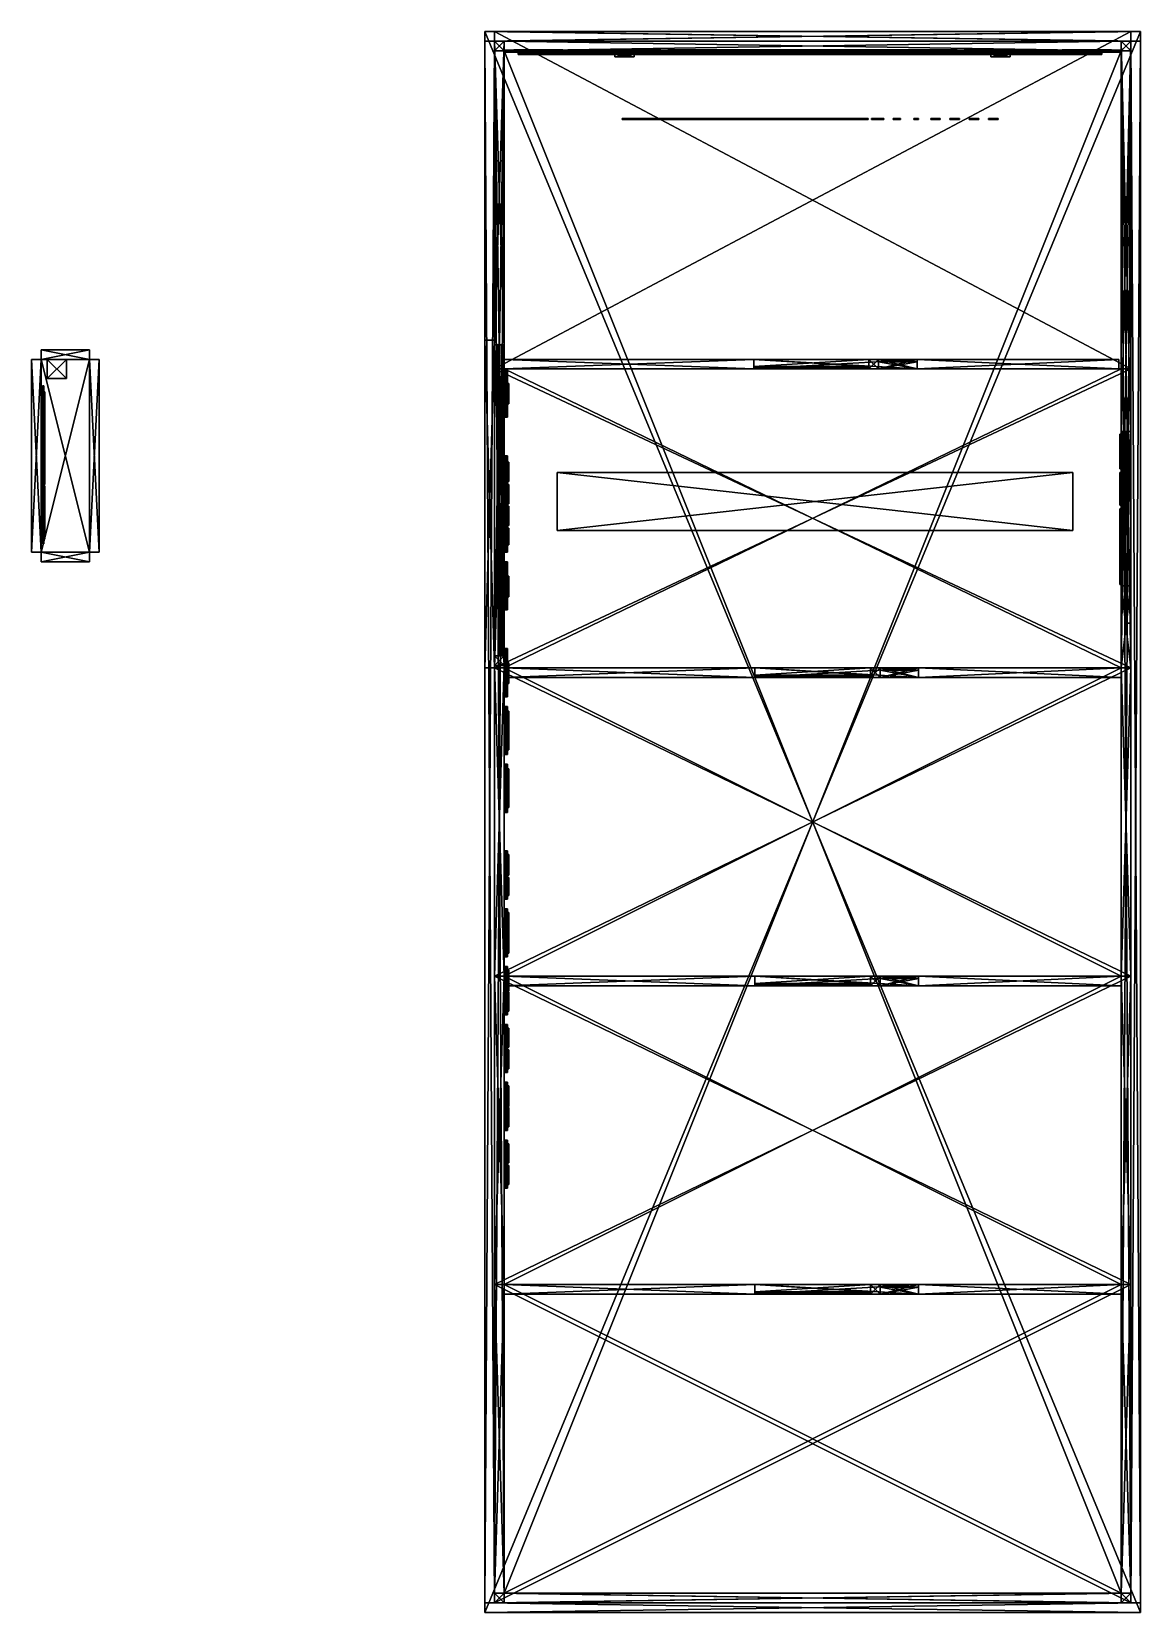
# Model space of a CAD drawing. Extents: x -648 to 272, y -784 to 528.
import ezdxf

# ---------------------------------------------------------------- set-up
doc = ezdxf.new("R2010")
doc.units = 0

msp = doc.modelspace()

# ---------------------------------------------------------------- meshes
at = {"layer": 'OBJECT000', "color": 50}
mesh = msp.add_polyface(dxfattribs=at)
corners = [(256, 520, 384), (256, 520, 256), (256, 512, 256), (256, 512, 384), (-256, 512, 384), (-256, 512, 256), (-256, 520, 256), (-256, 520, 384)]
mesh.append_faces([[corners[k] for k in face] for face in [(1, 3, 0), (5, 7, 4), (6, 0, 7), (2, 4, 3), (5, 1, 6), (7, 3, 4)]], dxfattribs={"vtx0": -1})
mesh.append_faces([[corners[k] for k in face] for face in [(1, 2, 3), (5, 6, 7), (6, 1, 0), (2, 5, 4), (5, 2, 1), (7, 0, 3)]], dxfattribs={"vtx2": -1})
at = {"layer": 'OBJECT001', "color": 50}
mesh = msp.add_polyface(dxfattribs=at)
corners = [(-256, -768, 376), (-256, 512, 376), (-256, 512, 384), (-256, -768, 384), (256, 512, 376), (256, -768, 376), (256, -768, 384), (256, 512, 384)]
mesh.append_faces([[corners[k] for k in face] for face in [(1, 3, 0), (5, 7, 4), (2, 6, 3), (0, 4, 1), (5, 3, 6), (1, 7, 2)]], dxfattribs={"vtx0": -1})
mesh.append_faces([[corners[k] for k in face] for face in [(1, 2, 3), (5, 6, 7), (2, 7, 6), (0, 5, 4), (5, 0, 3), (1, 4, 7)]], dxfattribs={"vtx2": -1})
at = {"layer": 'OBJECT002', "color": 50}
mesh = msp.add_polyface(dxfattribs=at)
corners = [(-261, 204, 92), (-261, 204, 31), (-261, 268, 31), (-261, 268, 92), (-260, 268, 92), (-260, 268, 31), (-260, 204, 31), (-260, 204, 92)]
mesh.append_faces([[corners[k] for k in face] for face in [(1, 3, 0), (5, 7, 4), (6, 0, 7), (2, 4, 3), (1, 5, 2), (3, 7, 0)]], dxfattribs={"vtx0": -1})
mesh.append_faces([[corners[k] for k in face] for face in [(1, 2, 3), (5, 6, 7), (6, 1, 0), (2, 5, 4), (1, 6, 5), (3, 4, 7)]], dxfattribs={"vtx2": -1})
at = {"layer": 'OBJECT003', "color": 50}
mesh = msp.add_polyface(dxfattribs=at)
corners = [(-264, -776, 256), (-264, -776, 128), (-264, -768, 128), (-264, -768, 256), (-256, -768, 256), (-256, -768, 128), (-256, -776, 128), (-256, -776, 256)]
mesh.append_faces([[corners[k] for k in face] for face in [(1, 3, 0), (5, 7, 4), (6, 0, 7), (2, 4, 3), (1, 5, 2), (3, 7, 0)]], dxfattribs={"vtx0": -1})
mesh.append_faces([[corners[k] for k in face] for face in [(1, 2, 3), (5, 6, 7), (6, 1, 0), (2, 5, 4), (1, 6, 5), (3, 4, 7)]], dxfattribs={"vtx2": -1})
at = {"layer": 'OBJECT004', "color": 50}
mesh = msp.add_polyface(dxfattribs=at)
corners = [(-264, 10, 37), (-264, 2, 37), (-256, 2, 37), (-256, 10, 37), (-264, 2, 128), (-264, 10, 128), (-256, 10, 128), (-256, 2, 128)]
mesh.append_faces([[corners[k] for k in face] for face in [(1, 3, 0), (5, 7, 4), (0, 4, 1), (2, 6, 3), (1, 7, 2), (3, 5, 0)]], dxfattribs={"vtx0": -1})
mesh.append_faces([[corners[k] for k in face] for face in [(1, 2, 3), (5, 6, 7), (0, 5, 4), (2, 7, 6), (1, 4, 7), (3, 6, 5)]], dxfattribs={"vtx2": -1})
at = {"layer": 'OBJECT005', "color": 50}
mesh = msp.add_polyface(dxfattribs=at)
corners = [(-264, -776, 104), (-264, -776, 96), (-264, -768, 96), (-264, -768, 104), (264, -768, 104), (264, -768, 96), (264, -776, 96), (264, -776, 104)]
mesh.append_faces([[corners[k] for k in face] for face in [(1, 3, 0), (5, 7, 4), (6, 0, 7), (2, 4, 3), (1, 5, 2), (3, 7, 0)]], dxfattribs={"vtx0": -1})
mesh.append_faces([[corners[k] for k in face] for face in [(1, 2, 3), (5, 6, 7), (6, 1, 0), (2, 5, 4), (1, 6, 5), (3, 4, 7)]], dxfattribs={"vtx2": -1})
at = {"layer": 'OBJECT006', "color": 50}
mesh = msp.add_polyface(dxfattribs=at)
corners = [(256, 0, 8), (256, 0), (256, 520), (256, 520, 8), (264, 520, 8), (264, 520), (264, 0), (264, 0, 8)]
mesh.append_faces([[corners[k] for k in face] for face in [(1, 3, 0), (5, 7, 4), (6, 0, 7), (2, 4, 3), (1, 5, 2), (3, 7, 0)]], dxfattribs={"vtx0": -1})
mesh.append_faces([[corners[k] for k in face] for face in [(1, 2, 3), (5, 6, 7), (6, 1, 0), (2, 5, 4), (1, 6, 5), (3, 4, 7)]], dxfattribs={"vtx2": -1})
at = {"layer": 'OBJECT007', "color": 50}
mesh = msp.add_polyface(dxfattribs=at)
corners = [(-256, 0), (-264, 0), (-264, 0, 8), (-256, 0, 8), (-264, 520), (-256, 520), (-256, 520, 8), (-264, 520, 8)]
mesh.append_faces([[corners[k] for k in face] for face in [(1, 3, 0), (5, 7, 4), (4, 0, 5), (2, 6, 3), (1, 7, 2), (5, 3, 6)]], dxfattribs={"vtx0": -1})
mesh.append_faces([[corners[k] for k in face] for face in [(1, 2, 3), (5, 6, 7), (4, 1, 0), (2, 7, 6), (1, 4, 7), (5, 0, 3)]], dxfattribs={"vtx2": -1})
at = {"layer": 'OBJECT008', "color": 50}
mesh = msp.add_polyface(dxfattribs=at)
corners = [(256, 0, 128), (256, 0, 8), (256, 68, 8), (256, 68, 128), (264, 68, 128), (264, 68, 8), (264, 0, 8), (264, 0, 128)]
mesh.append_faces([[corners[k] for k in face] for face in [(1, 3, 0), (5, 7, 4), (6, 0, 7), (2, 4, 3), (1, 5, 2), (3, 7, 0)]], dxfattribs={"vtx0": -1})
mesh.append_faces([[corners[k] for k in face] for face in [(1, 2, 3), (5, 6, 7), (6, 1, 0), (2, 5, 4), (1, 6, 5), (3, 4, 7)]], dxfattribs={"vtx2": -1})
at = {"layer": 'OBJECT009', "color": 50}
mesh = msp.add_polyface(dxfattribs=at)
corners = [(256, -256, 128), (256, -256, 40), (256, 0, 40), (256, 0, 128), (264, 0, 128), (264, 0, 40), (264, -256, 40), (264, -256, 128)]
mesh.append_faces([[corners[k] for k in face] for face in [(1, 3, 0), (5, 7, 4), (6, 0, 7), (2, 4, 3), (1, 5, 2), (3, 7, 0)]], dxfattribs={"vtx0": -1})
mesh.append_faces([[corners[k] for k in face] for face in [(1, 2, 3), (5, 6, 7), (6, 1, 0), (2, 5, 4), (1, 6, 5), (3, 4, 7)]], dxfattribs={"vtx2": -1})
at = {"layer": 'OBJECT010', "color": 50}
mesh = msp.add_polyface(dxfattribs=at)
corners = [(-264, -256, 128), (-264, -256, 40), (-264, 2, 40), (-264, 2, 128), (-256, 2, 128), (-256, 2, 40), (-256, -256, 40), (-256, -256, 128)]
mesh.append_faces([[corners[k] for k in face] for face in [(1, 3, 0), (5, 7, 4), (6, 0, 7), (2, 4, 3), (1, 5, 2), (3, 7, 0)]], dxfattribs={"vtx0": -1})
mesh.append_faces([[corners[k] for k in face] for face in [(1, 2, 3), (5, 6, 7), (6, 1, 0), (2, 5, 4), (1, 6, 5), (3, 4, 7)]], dxfattribs={"vtx2": -1})
at = {"layer": 'OBJECT011', "color": 50}
mesh = msp.add_polyface(dxfattribs=at)
corners = [(256, -768, 128), (256, -768, 104), (256, -512, 104), (256, -512, 128), (264, -512, 128), (264, -512, 104), (264, -768, 104), (264, -768, 128)]
mesh.append_faces([[corners[k] for k in face] for face in [(1, 3, 0), (5, 7, 4), (6, 0, 7), (2, 4, 3), (1, 5, 2), (3, 7, 0)]], dxfattribs={"vtx0": -1})
mesh.append_faces([[corners[k] for k in face] for face in [(1, 2, 3), (5, 6, 7), (6, 1, 0), (2, 5, 4), (1, 6, 5), (3, 4, 7)]], dxfattribs={"vtx2": -1})
at = {"layer": 'OBJECT012', "color": 50}
mesh = msp.add_polyface(dxfattribs=at)
corners = [(256, -256, 72), (256, -512, 72), (264, -512, 72), (264, -256, 72), (256, -512, 128), (256, -256, 128), (264, -256, 128), (264, -512, 128)]
mesh.append_faces([[corners[k] for k in face] for face in [(1, 3, 0), (5, 7, 4), (0, 4, 1), (2, 6, 3), (1, 7, 2), (3, 5, 0)]], dxfattribs={"vtx0": -1})
mesh.append_faces([[corners[k] for k in face] for face in [(1, 2, 3), (5, 6, 7), (0, 5, 4), (2, 7, 6), (1, 4, 7), (3, 6, 5)]], dxfattribs={"vtx2": -1})
at = {"layer": 'OBJECT013', "color": 50}
mesh = msp.add_polyface(dxfattribs=at)
corners = [(-264, -768, 128), (-264, -768, 104), (-264, -512, 104), (-264, -512, 128), (-256, -512, 128), (-256, -512, 104), (-256, -768, 104), (-256, -768, 128)]
mesh.append_faces([[corners[k] for k in face] for face in [(1, 3, 0), (5, 7, 4), (6, 0, 7), (2, 4, 3), (1, 5, 2), (3, 7, 0)]], dxfattribs={"vtx0": -1})
mesh.append_faces([[corners[k] for k in face] for face in [(1, 2, 3), (5, 6, 7), (6, 1, 0), (2, 5, 4), (1, 6, 5), (3, 4, 7)]], dxfattribs={"vtx2": -1})
at = {"layer": 'OBJECT014', "color": 50}
mesh = msp.add_polyface(dxfattribs=at)
corners = [(-264, -512, 128), (-264, -512, 72), (-264, -256, 72), (-264, -256, 128), (-256, -256, 128), (-256, -256, 72), (-256, -512, 72), (-256, -512, 128)]
mesh.append_faces([[corners[k] for k in face] for face in [(1, 3, 0), (5, 7, 4), (6, 0, 7), (2, 4, 3), (1, 5, 2), (3, 7, 0)]], dxfattribs={"vtx0": -1})
mesh.append_faces([[corners[k] for k in face] for face in [(1, 2, 3), (5, 6, 7), (6, 1, 0), (2, 5, 4), (1, 6, 5), (3, 4, 7)]], dxfattribs={"vtx2": -1})
at = {"layer": 'OBJECT015', "color": 50}
mesh = msp.add_polyface(dxfattribs=at)
corners = [(-256, -256, 32), (-264, -256, 32), (-264, -256, 40), (-256, -256, 40), (-264, 2, 32), (-256, 2, 32), (-256, 2, 40), (-264, 2, 40)]
mesh.append_faces([[corners[k] for k in face] for face in [(1, 3, 0), (5, 7, 4), (4, 0, 5), (2, 6, 3), (1, 7, 2), (5, 3, 6)]], dxfattribs={"vtx0": -1})
mesh.append_faces([[corners[k] for k in face] for face in [(1, 2, 3), (5, 6, 7), (4, 1, 0), (2, 7, 6), (1, 4, 7), (5, 0, 3)]], dxfattribs={"vtx2": -1})
at = {"layer": 'OBJECT016', "color": 50}
mesh = msp.add_polyface(dxfattribs=at)
corners = [(256, -256, 40), (256, -256, 32), (256, 0, 32), (256, 0, 40), (264, 0, 40), (264, 0, 32), (264, -256, 32), (264, -256, 40)]
mesh.append_faces([[corners[k] for k in face] for face in [(1, 3, 0), (5, 7, 4), (6, 0, 7), (2, 4, 3), (1, 5, 2), (3, 7, 0)]], dxfattribs={"vtx0": -1})
mesh.append_faces([[corners[k] for k in face] for face in [(1, 2, 3), (5, 6, 7), (6, 1, 0), (2, 5, 4), (1, 6, 5), (3, 4, 7)]], dxfattribs={"vtx2": -1})
at = {"layer": 'OBJECT017', "color": 50}
mesh = msp.add_polyface(dxfattribs=at)
corners = [(256, -512, 72), (256, -512, 64), (256, -256, 64), (256, -256, 72), (264, -256, 72), (264, -256, 64), (264, -512, 64), (264, -512, 72)]
mesh.append_faces([[corners[k] for k in face] for face in [(1, 3, 0), (5, 7, 4), (6, 0, 7), (2, 4, 3), (1, 5, 2), (3, 7, 0)]], dxfattribs={"vtx0": -1})
mesh.append_faces([[corners[k] for k in face] for face in [(1, 2, 3), (5, 6, 7), (6, 1, 0), (2, 5, 4), (1, 6, 5), (3, 4, 7)]], dxfattribs={"vtx2": -1})
at = {"layer": 'OBJECT018', "color": 50}
mesh = msp.add_polyface(dxfattribs=at)
corners = [(-264, -512, 72), (-264, -512, 64), (-264, -256, 64), (-264, -256, 72), (-256, -256, 72), (-256, -256, 64), (-256, -512, 64), (-256, -512, 72)]
mesh.append_faces([[corners[k] for k in face] for face in [(1, 3, 0), (5, 7, 4), (6, 0, 7), (2, 4, 3), (1, 5, 2), (3, 7, 0)]], dxfattribs={"vtx0": -1})
mesh.append_faces([[corners[k] for k in face] for face in [(1, 2, 3), (5, 6, 7), (6, 1, 0), (2, 5, 4), (1, 6, 5), (3, 4, 7)]], dxfattribs={"vtx2": -1})
at = {"layer": 'OBJECT019', "color": 50}
mesh = msp.add_polyface(dxfattribs=at)
corners = [(256, -768, 104), (256, -768, 96), (256, -512, 96), (256, -512, 104), (264, -512, 104), (264, -512, 96), (264, -768, 96), (264, -768, 104)]
mesh.append_faces([[corners[k] for k in face] for face in [(1, 3, 0), (5, 7, 4), (6, 0, 7), (2, 4, 3), (1, 5, 2), (3, 7, 0)]], dxfattribs={"vtx0": -1})
mesh.append_faces([[corners[k] for k in face] for face in [(1, 2, 3), (5, 6, 7), (6, 1, 0), (2, 5, 4), (1, 6, 5), (3, 4, 7)]], dxfattribs={"vtx2": -1})
at = {"layer": 'OBJECT020', "color": 50}
mesh = msp.add_polyface(dxfattribs=at)
corners = [(-264, -512, 96), (-264, -768, 96), (-256, -768, 96), (-256, -512, 96), (-264, -768, 104), (-264, -512, 104), (-256, -512, 104), (-256, -768, 104)]
mesh.append_faces([[corners[k] for k in face] for face in [(1, 3, 0), (5, 7, 4), (0, 4, 1), (2, 6, 3), (1, 7, 2), (3, 5, 0)]], dxfattribs={"vtx0": -1})
mesh.append_faces([[corners[k] for k in face] for face in [(1, 2, 3), (5, 6, 7), (0, 5, 4), (2, 7, 6), (1, 4, 7), (3, 6, 5)]], dxfattribs={"vtx2": -1})
at = {"layer": 'OBJECT021', "color": 50}
mesh = msp.add_polyface(dxfattribs=at)
corners = [(-256, -776, 384), (-256, -776, 104), (-256, -768, 104), (-256, -768, 384), (256, -768, 384), (256, -768, 104), (256, -776, 104), (256, -776, 384)]
mesh.append_faces([[corners[k] for k in face] for face in [(1, 3, 0), (5, 7, 4), (6, 0, 7), (2, 4, 3), (1, 5, 2), (3, 7, 0)]], dxfattribs={"vtx0": -1})
mesh.append_faces([[corners[k] for k in face] for face in [(1, 2, 3), (5, 6, 7), (6, 1, 0), (2, 5, 4), (1, 6, 5), (3, 4, 7)]], dxfattribs={"vtx2": -1})
at = {"layer": 'OBJECT022', "color": 50}
mesh = msp.add_polyface(dxfattribs=at)
corners = [(-264, -776, 96), (-264, -776, 64), (-264, -512, 64), (-264, -512, 96), (264, -512, 96), (264, -512, 64), (264, -776, 64), (264, -776, 96)]
mesh.append_faces([[corners[k] for k in face] for face in [(1, 3, 0), (5, 7, 4), (6, 0, 7), (2, 4, 3), (1, 5, 2), (3, 7, 0)]], dxfattribs={"vtx0": -1})
mesh.append_faces([[corners[k] for k in face] for face in [(1, 2, 3), (5, 6, 7), (6, 1, 0), (2, 5, 4), (1, 6, 5), (3, 4, 7)]], dxfattribs={"vtx2": -1})
at = {"layer": 'OBJECT023', "color": 50}
mesh = msp.add_polyface(dxfattribs=at)
corners = [(264, -512, 32), (-264, -512, 32), (-264, -512, 64), (264, -512, 64), (-264, -256, 32), (264, -256, 32), (264, -256, 64), (-264, -256, 64)]
mesh.append_faces([[corners[k] for k in face] for face in [(1, 3, 0), (5, 7, 4), (4, 0, 5), (2, 6, 3), (1, 7, 2), (5, 3, 6)]], dxfattribs={"vtx0": -1})
mesh.append_faces([[corners[k] for k in face] for face in [(1, 2, 3), (5, 6, 7), (4, 1, 0), (2, 7, 6), (1, 4, 7), (5, 0, 3)]], dxfattribs={"vtx2": -1})
at = {"layer": 'OBJECT024', "color": 50}
mesh = msp.add_polyface(dxfattribs=at)
corners = [(-264, -256, 32), (-264, -256), (-264, 0), (-264, 0, 32), (264, 0, 32), (264, 0), (264, -256), (264, -256, 32)]
mesh.append_faces([[corners[k] for k in face] for face in [(1, 3, 0), (5, 7, 4), (6, 0, 7), (2, 4, 3), (1, 5, 2), (3, 7, 0)]], dxfattribs={"vtx0": -1})
mesh.append_faces([[corners[k] for k in face] for face in [(1, 2, 3), (5, 6, 7), (6, 1, 0), (2, 5, 4), (1, 6, 5), (3, 4, 7)]], dxfattribs={"vtx2": -1})
at = {"layer": 'OBJECT025', "color": 50}
mesh = msp.add_polyface(dxfattribs=at)
corners = [(264, 512, 128), (256, 512, 128), (256, 512, 256), (264, 512, 256), (256, 520, 128), (264, 520, 128), (264, 520, 256), (256, 520, 256)]
mesh.append_faces([[corners[k] for k in face] for face in [(1, 3, 0), (5, 7, 4), (4, 0, 5), (2, 6, 3), (1, 7, 2), (5, 3, 6)]], dxfattribs={"vtx0": -1})
mesh.append_faces([[corners[k] for k in face] for face in [(1, 2, 3), (5, 6, 7), (4, 1, 0), (2, 7, 6), (1, 4, 7), (5, 0, 3)]], dxfattribs={"vtx2": -1})
at = {"layer": 'OBJECT026', "color": 50}
mesh = msp.add_polyface(dxfattribs=at)
corners = [(-264, 512, 256), (-264, 512, 128), (-264, 520, 128), (-264, 520, 256), (-256, 520, 256), (-256, 520, 128), (-256, 512, 128), (-256, 512, 256)]
mesh.append_faces([[corners[k] for k in face] for face in [(1, 3, 0), (5, 7, 4), (6, 0, 7), (2, 4, 3), (1, 5, 2), (3, 7, 0)]], dxfattribs={"vtx0": -1})
mesh.append_faces([[corners[k] for k in face] for face in [(1, 2, 3), (5, 6, 7), (6, 1, 0), (2, 5, 4), (1, 6, 5), (3, 4, 7)]], dxfattribs={"vtx2": -1})
at = {"layer": 'OBJECT027', "color": 50}
mesh = msp.add_polyface(dxfattribs=at)
corners = [(256, -776, 256), (256, -776, 128), (256, -768, 128), (256, -768, 256), (264, -768, 256), (264, -768, 128), (264, -776, 128), (264, -776, 256)]
mesh.append_faces([[corners[k] for k in face] for face in [(1, 3, 0), (5, 7, 4), (6, 0, 7), (2, 4, 3), (1, 5, 2), (3, 7, 0)]], dxfattribs={"vtx0": -1})
mesh.append_faces([[corners[k] for k in face] for face in [(1, 2, 3), (5, 6, 7), (6, 1, 0), (2, 5, 4), (1, 6, 5), (3, 4, 7)]], dxfattribs={"vtx2": -1})
at = {"layer": 'OBJECT028', "color": 50}
mesh = msp.add_polyface(dxfattribs=at)
corners = [(264, -776, 384), (264, -776, 128), (264, 520, 128), (264, 520, 384), (272, 520, 384), (272, 520, 128), (272, -776, 128), (272, -776, 384)]
mesh.append_faces([[corners[k] for k in face] for face in [(1, 3, 0), (5, 7, 4), (6, 0, 7), (2, 4, 3), (1, 5, 2), (3, 7, 0)]], dxfattribs={"vtx0": -1})
mesh.append_faces([[corners[k] for k in face] for face in [(1, 2, 3), (5, 6, 7), (6, 1, 0), (2, 5, 4), (1, 6, 5), (3, 4, 7)]], dxfattribs={"vtx2": -1})
at = {"layer": 'OBJECT029', "color": 50}
mesh = msp.add_polyface(dxfattribs=at)
corners = [(-272, -776, 384), (-272, -776, 128), (-272, 520, 128), (-272, 520, 384), (-264, 520, 384), (-264, 520, 128), (-264, -776, 128), (-264, -776, 384)]
mesh.append_faces([[corners[k] for k in face] for face in [(1, 3, 0), (5, 7, 4), (6, 0, 7), (2, 4, 3), (1, 5, 2), (3, 7, 0)]], dxfattribs={"vtx0": -1})
mesh.append_faces([[corners[k] for k in face] for face in [(1, 2, 3), (5, 6, 7), (6, 1, 0), (2, 5, 4), (1, 6, 5), (3, 4, 7)]], dxfattribs={"vtx2": -1})
at = {"layer": 'OBJECT030', "color": 50}
mesh = msp.add_polyface(dxfattribs=at)
corners = [(-264, 248), (-264, 248, -8), (-264, 528, -8), (-264, 528), (264, 528), (264, 528, -8), (264, 248, -8), (264, 248)]
mesh.append_faces([[corners[k] for k in face] for face in [(1, 3, 0), (5, 7, 4), (6, 0, 7), (2, 4, 3), (1, 5, 2), (3, 7, 0)]], dxfattribs={"vtx0": -1})
mesh.append_faces([[corners[k] for k in face] for face in [(1, 2, 3), (5, 6, 7), (6, 1, 0), (2, 5, 4), (1, 6, 5), (3, 4, 7)]], dxfattribs={"vtx2": -1})
at = {"layer": 'OBJECT031', "color": 50}
mesh = msp.add_polyface(dxfattribs=at)
corners = [(-272, 0, 97), (-272, 0, 32), (-272, 272, 32), (-272, 272, 97), (-264, 272, 97), (-264, 272, 32), (-264, 0, 32), (-264, 0, 97)]
mesh.append_faces([[corners[k] for k in face] for face in [(1, 3, 0), (5, 7, 4), (6, 0, 7), (2, 4, 3), (1, 5, 2), (3, 7, 0)]], dxfattribs={"vtx0": -1})
mesh.append_faces([[corners[k] for k in face] for face in [(1, 2, 3), (5, 6, 7), (6, 1, 0), (2, 5, 4), (1, 6, 5), (3, 4, 7)]], dxfattribs={"vtx2": -1})
at = {"layer": 'OBJECT032', "color": 50}
mesh = msp.add_polyface(dxfattribs=at)
corners = [(-264, 268, 93), (-264, 10, 93), (-256, 10, 93), (-256, 268, 93), (-264, 10, 128), (-264, 268, 128), (-256, 268, 128), (-256, 10, 128)]
mesh.append_faces([[corners[k] for k in face] for face in [(1, 3, 0), (5, 7, 4), (0, 4, 1), (2, 6, 3), (1, 7, 2), (3, 5, 0)]], dxfattribs={"vtx0": -1})
mesh.append_faces([[corners[k] for k in face] for face in [(1, 2, 3), (5, 6, 7), (0, 5, 4), (2, 7, 6), (1, 4, 7), (3, 6, 5)]], dxfattribs={"vtx2": -1})
at = {"layer": 'OBJECT033', "color": 50}
mesh = msp.add_polyface(dxfattribs=at)
corners = [(-264, 0, 37), (-264, 0, 8), (-264, 268, 8), (-264, 268, 37), (-256, 268, 37), (-256, 268, 8), (-256, 0, 8), (-256, 0, 37)]
mesh.append_faces([[corners[k] for k in face] for face in [(1, 3, 0), (5, 7, 4), (6, 0, 7), (2, 4, 3), (1, 5, 2), (3, 7, 0)]], dxfattribs={"vtx0": -1})
mesh.append_faces([[corners[k] for k in face] for face in [(1, 2, 3), (5, 6, 7), (6, 1, 0), (2, 5, 4), (1, 6, 5), (3, 4, 7)]], dxfattribs={"vtx2": -1})
at = {"layer": 'OBJECT034', "color": 50}
mesh = msp.add_polyface(dxfattribs=at)
corners = [(-264, 268, 128), (-264, 268, 8), (-264, 520, 8), (-264, 520, 128), (-256, 520, 128), (-256, 520, 8), (-256, 268, 8), (-256, 268, 128)]
mesh.append_faces([[corners[k] for k in face] for face in [(1, 3, 0), (5, 7, 4), (6, 0, 7), (2, 4, 3), (1, 5, 2), (3, 7, 0)]], dxfattribs={"vtx0": -1})
mesh.append_faces([[corners[k] for k in face] for face in [(1, 2, 3), (5, 6, 7), (6, 1, 0), (2, 5, 4), (1, 6, 5), (3, 4, 7)]], dxfattribs={"vtx2": -1})
at = {"layer": 'OBJECT035', "color": 50}
mesh = msp.add_polyface(dxfattribs=at)
corners = [(-640, 96), (-648, 96), (-648, 96, 80), (-640, 96, 80), (-648, 256), (-640, 256), (-640, 256, 80), (-648, 256, 80)]
mesh.append_faces([[corners[k] for k in face] for face in [(1, 3, 0), (5, 7, 4), (4, 0, 5), (2, 6, 3), (1, 7, 2), (5, 3, 6)]], dxfattribs={"vtx0": -1})
mesh.append_faces([[corners[k] for k in face] for face in [(1, 2, 3), (5, 6, 7), (4, 1, 0), (2, 7, 6), (1, 4, 7), (5, 0, 3)]], dxfattribs={"vtx2": -1})
at = {"layer": 'OBJECT036', "color": 50}
mesh = msp.add_polyface(dxfattribs=at)
corners = [(-264, 520, 256), (-264, 520), (-264, 528), (-264, 528, 256), (264, 528, 256), (264, 528), (264, 520), (264, 520, 256)]
mesh.append_faces([[corners[k] for k in face] for face in [(1, 3, 0), (5, 7, 4), (6, 0, 7), (2, 4, 3), (1, 5, 2), (3, 7, 0)]], dxfattribs={"vtx0": -1})
mesh.append_faces([[corners[k] for k in face] for face in [(1, 2, 3), (5, 6, 7), (6, 1, 0), (2, 5, 4), (1, 6, 5), (3, 4, 7)]], dxfattribs={"vtx2": -1})
at = {"layer": 'OBJECT037', "color": 50}
mesh = msp.add_polyface(dxfattribs=at)
corners = [(-600, 96, 80), (-600, 96), (-600, 256), (-600, 256, 80), (-592, 256, 80), (-592, 256), (-592, 96), (-592, 96, 80)]
mesh.append_faces([[corners[k] for k in face] for face in [(1, 3, 0), (5, 7, 4), (6, 0, 7), (2, 4, 3), (1, 5, 2), (3, 7, 0)]], dxfattribs={"vtx0": -1})
mesh.append_faces([[corners[k] for k in face] for face in [(1, 2, 3), (5, 6, 7), (6, 1, 0), (2, 5, 4), (1, 6, 5), (3, 4, 7)]], dxfattribs={"vtx2": -1})
at = {"layer": 'OBJECT038', "color": 50}
mesh = msp.add_polyface(dxfattribs=at)
corners = [(-640, 96, 88), (-640, 96, 80), (-640, 256, 80), (-640, 256, 88), (-600, 256, 88), (-600, 256, 80), (-600, 96, 80), (-600, 96, 88)]
mesh.append_faces([[corners[k] for k in face] for face in [(1, 3, 0), (5, 7, 4), (6, 0, 7), (2, 4, 3), (1, 5, 2), (3, 7, 0)]], dxfattribs={"vtx0": -1})
mesh.append_faces([[corners[k] for k in face] for face in [(1, 2, 3), (5, 6, 7), (6, 1, 0), (2, 5, 4), (1, 6, 5), (3, 4, 7)]], dxfattribs={"vtx2": -1})
at = {"layer": 'OBJECT039', "color": 50}
mesh = msp.add_polyface(dxfattribs=at)
corners = [(-640, 96), (-640, 96, -8), (-640, 256, -8), (-640, 256), (-600, 256), (-600, 256, -8), (-600, 96, -8), (-600, 96)]
mesh.append_faces([[corners[k] for k in face] for face in [(1, 3, 0), (5, 7, 4), (6, 0, 7), (2, 4, 3), (1, 5, 2), (3, 7, 0)]], dxfattribs={"vtx0": -1})
mesh.append_faces([[corners[k] for k in face] for face in [(1, 2, 3), (5, 6, 7), (6, 1, 0), (2, 5, 4), (1, 6, 5), (3, 4, 7)]], dxfattribs={"vtx2": -1})
at = {"layer": 'OBJECT040', "color": 50}
mesh = msp.add_polyface(dxfattribs=at)
corners = [(-640, 264), (-640, 256), (-600, 256), (-600, 264), (-640, 256, 80), (-640, 264, 80), (-600, 264, 80), (-600, 256, 80)]
mesh.append_faces([[corners[k] for k in face] for face in [(1, 3, 0), (5, 7, 4), (0, 4, 1), (2, 6, 3), (1, 7, 2), (3, 5, 0)]], dxfattribs={"vtx0": -1})
mesh.append_faces([[corners[k] for k in face] for face in [(1, 2, 3), (5, 6, 7), (0, 5, 4), (2, 7, 6), (1, 4, 7), (3, 6, 5)]], dxfattribs={"vtx2": -1})
at = {"layer": 'OBJECT041', "color": 50}
mesh = msp.add_polyface(dxfattribs=at)
corners = [(-640, 88, 80), (-640, 88), (-640, 96), (-640, 96, 80), (-600, 96, 80), (-600, 96), (-600, 88), (-600, 88, 80)]
mesh.append_faces([[corners[k] for k in face] for face in [(1, 3, 0), (5, 7, 4), (6, 0, 7), (2, 4, 3), (1, 5, 2), (3, 7, 0)]], dxfattribs={"vtx0": -1})
mesh.append_faces([[corners[k] for k in face] for face in [(1, 2, 3), (5, 6, 7), (6, 1, 0), (2, 5, 4), (1, 6, 5), (3, 4, 7)]], dxfattribs={"vtx2": -1})
at = {"layer": 'OBJECT042', "color": 50}
mesh = msp.add_polyface(dxfattribs=at)
corners = [(256, 196, 128), (256, 196, 8), (256, 520, 8), (256, 520, 128), (264, 520, 128), (264, 520, 8), (264, 196, 8), (264, 196, 128)]
mesh.append_faces([[corners[k] for k in face] for face in [(1, 3, 0), (5, 7, 4), (6, 0, 7), (2, 4, 3), (1, 5, 2), (3, 7, 0)]], dxfattribs={"vtx0": -1})
mesh.append_faces([[corners[k] for k in face] for face in [(1, 2, 3), (5, 6, 7), (6, 1, 0), (2, 5, 4), (1, 6, 5), (3, 4, 7)]], dxfattribs={"vtx2": -1})
at = {"layer": 'OBJECT043', "color": 50}
mesh = msp.add_polyface(dxfattribs=at)
corners = [(264, 68, 88), (256, 68, 88), (256, 68, 128), (264, 68, 128), (256, 196, 88), (264, 196, 88), (264, 196, 128), (256, 196, 128)]
mesh.append_faces([[corners[k] for k in face] for face in [(1, 3, 0), (5, 7, 4), (4, 0, 5), (2, 6, 3), (1, 7, 2), (5, 3, 6)]], dxfattribs={"vtx0": -1})
mesh.append_faces([[corners[k] for k in face] for face in [(1, 2, 3), (5, 6, 7), (4, 1, 0), (2, 7, 6), (1, 4, 7), (5, 0, 3)]], dxfattribs={"vtx2": -1})
at = {"layer": 'OBJECT044', "color": 50}
mesh = msp.add_polyface(dxfattribs=at)
corners = [(260, 37, 88), (260, 37, 24), (260, 196, 24), (260, 196, 88), (264, 196, 88), (264, 196, 24), (264, 37, 24), (264, 37, 88)]
mesh.append_faces([[corners[k] for k in face] for face in [(1, 3, 0), (5, 7, 4), (6, 0, 7), (2, 4, 3), (1, 5, 2), (3, 7, 0)]], dxfattribs={"vtx0": -1})
mesh.append_faces([[corners[k] for k in face] for face in [(1, 2, 3), (5, 6, 7), (6, 1, 0), (2, 5, 4), (1, 6, 5), (3, 4, 7)]], dxfattribs={"vtx2": -1})
at = {"layer": 'OBJECT045', "color": 50}
mesh = msp.add_polyface(dxfattribs=at)
corners = [(256, 68, 24), (256, 68, 8), (256, 196, 8), (256, 196, 24), (264, 196, 24), (264, 196, 8), (264, 68, 8), (264, 68, 24)]
mesh.append_faces([[corners[k] for k in face] for face in [(1, 3, 0), (5, 7, 4), (6, 0, 7), (2, 4, 3), (1, 5, 2), (3, 7, 0)]], dxfattribs={"vtx0": -1})
mesh.append_faces([[corners[k] for k in face] for face in [(1, 2, 3), (5, 6, 7), (6, 1, 0), (2, 5, 4), (1, 6, 5), (3, 4, 7)]], dxfattribs={"vtx2": -1})
at = {"layer": 'OBJECT046', "color": 50}
mesh = msp.add_polyface(dxfattribs=at)
corners = [(-272, 520, 384), (-272, 520, 256), (-272, 528, 256), (-272, 528, 384), (272, 528, 384), (272, 528, 256), (272, 520, 256), (272, 520, 384)]
mesh.append_faces([[corners[k] for k in face] for face in [(1, 3, 0), (5, 7, 4), (6, 0, 7), (2, 4, 3), (1, 5, 2), (3, 7, 0)]], dxfattribs={"vtx0": -1})
mesh.append_faces([[corners[k] for k in face] for face in [(1, 2, 3), (5, 6, 7), (6, 1, 0), (2, 5, 4), (1, 6, 5), (3, 4, 7)]], dxfattribs={"vtx2": -1})
at = {"layer": 'OBJECT047', "color": 50}
mesh = msp.add_polyface(dxfattribs=at)
corners = [(-272, -784, 384), (-272, -784, 256), (-272, -776, 256), (-272, -776, 384), (272, -776, 384), (272, -776, 256), (272, -784, 256), (272, -784, 384)]
mesh.append_faces([[corners[k] for k in face] for face in [(1, 3, 0), (5, 7, 4), (6, 0, 7), (2, 4, 3), (1, 5, 2), (3, 7, 0)]], dxfattribs={"vtx0": -1})
mesh.append_faces([[corners[k] for k in face] for face in [(1, 2, 3), (5, 6, 7), (6, 1, 0), (2, 5, 4), (1, 6, 5), (3, 4, 7)]], dxfattribs={"vtx2": -1})
at = {"layer": 'OBJECT048', "color": 50}
mesh = msp.add_polyface(dxfattribs=at)
corners = [(-272, 528, 384), (-272, -784, 384), (272, -784, 384), (272, 528, 384), (-272, -784, 392), (-272, 528, 392), (272, 528, 392), (272, -784, 392)]
mesh.append_faces([[corners[k] for k in face] for face in [(1, 3, 0), (5, 7, 4), (0, 4, 1), (2, 6, 3), (1, 7, 2), (3, 5, 0)]], dxfattribs={"vtx0": -1})
mesh.append_faces([[corners[k] for k in face] for face in [(1, 2, 3), (5, 6, 7), (0, 5, 4), (2, 7, 6), (1, 4, 7), (3, 6, 5)]], dxfattribs={"vtx2": -1})
at = {"layer": 'OBJECT049', "color": 50}
mesh = msp.add_polyface(dxfattribs=at)
corners = [(256, -768, 384), (256, -768, 128), (256, 512, 128), (256, 512, 384), (264, 512, 384), (264, 512, 128), (264, -768, 128), (264, -768, 384)]
mesh.append_faces([[corners[k] for k in face] for face in [(1, 3, 0), (5, 7, 4), (6, 0, 7), (2, 4, 3), (1, 5, 2), (3, 7, 0)]], dxfattribs={"vtx0": -1})
mesh.append_faces([[corners[k] for k in face] for face in [(1, 2, 3), (5, 6, 7), (6, 1, 0), (2, 5, 4), (1, 6, 5), (3, 4, 7)]], dxfattribs={"vtx2": -1})
at = {"layer": 'OBJECT050', "color": 50}
mesh = msp.add_polyface(dxfattribs=at)
corners = [(-264, -768, 384), (-264, -768, 128), (-264, 512, 128), (-264, 512, 384), (-256, 512, 384), (-256, 512, 128), (-256, -768, 128), (-256, -768, 384)]
mesh.append_faces([[corners[k] for k in face] for face in [(1, 3, 0), (5, 7, 4), (6, 0, 7), (2, 4, 3), (1, 5, 2), (3, 7, 0)]], dxfattribs={"vtx0": -1})
mesh.append_faces([[corners[k] for k in face] for face in [(1, 2, 3), (5, 6, 7), (6, 1, 0), (2, 5, 4), (1, 6, 5), (3, 4, 7)]], dxfattribs={"vtx2": -1})
at = {"layer": 'OBJECT051', "color": 50}
mesh = msp.add_polyface(dxfattribs=at)
corners = [(-264, 0), (-264, 0, -8), (-264, 248, -8), (-264, 248), (264, 248), (264, 248, -8), (264, 0, -8), (264, 0)]
mesh.append_faces([[corners[k] for k in face] for face in [(1, 3, 0), (5, 7, 4), (6, 0, 7), (2, 4, 3), (1, 5, 2), (3, 7, 0)]], dxfattribs={"vtx0": -1})
mesh.append_faces([[corners[k] for k in face] for face in [(1, 2, 3), (5, 6, 7), (6, 1, 0), (2, 5, 4), (1, 6, 5), (3, 4, 7)]], dxfattribs={"vtx2": -1})
at = {"layer": 'OBJECT052', "color": 50}
mesh = msp.add_polyface(dxfattribs=at)
corners = [(-261, 10, 93), (-261, 10, 37), (-261, 204, 37), (-261, 204, 93), (-260, 204, 93), (-260, 204, 37), (-260, 10, 37), (-260, 10, 93)]
mesh.append_faces([[corners[k] for k in face] for face in [(1, 3, 0), (5, 7, 4), (6, 0, 7), (2, 4, 3), (1, 5, 2), (3, 7, 0)]], dxfattribs={"vtx0": -1})
mesh.append_faces([[corners[k] for k in face] for face in [(1, 2, 3), (5, 6, 7), (6, 1, 0), (2, 5, 4), (1, 6, 5), (3, 4, 7)]], dxfattribs={"vtx2": -1})
at = {"layer": 'OBJECT053', "color": 50}
mesh = msp.add_polyface(dxfattribs=at)
corners = [(-48, -518, 100), (-48, -519, 100), (48, -519, 100), (48, -518, 100), (-48, -519, 124), (-48, -518, 124), (48, -518, 124), (48, -519, 124)]
mesh.append_faces([[corners[k] for k in face] for face in [(1, 3, 0), (5, 7, 4), (0, 4, 1), (2, 6, 3), (1, 7, 2), (3, 5, 0)]], dxfattribs={"vtx0": -1})
mesh.append_faces([[corners[k] for k in face] for face in [(1, 2, 3), (5, 6, 7), (0, 5, 4), (2, 7, 6), (1, 4, 7), (3, 6, 5)]], dxfattribs={"vtx2": -1})
at = {"layer": 'OBJECT054', "color": 50}
mesh = msp.add_polyface(dxfattribs=at)
corners = [(48, -263, 68), (-48, -263, 68), (-48, -263, 92), (48, -263, 92), (-48, -262, 68), (48, -262, 68), (48, -262, 92), (-48, -262, 92)]
mesh.append_faces([[corners[k] for k in face] for face in [(1, 3, 0), (5, 7, 4), (4, 0, 5), (2, 6, 3), (1, 7, 2), (5, 3, 6)]], dxfattribs={"vtx0": -1})
mesh.append_faces([[corners[k] for k in face] for face in [(1, 2, 3), (5, 6, 7), (4, 1, 0), (2, 7, 6), (1, 4, 7), (5, 0, 3)]], dxfattribs={"vtx2": -1})
at = {"layer": 'OBJECT055', "color": 50}
mesh = msp.add_polyface(dxfattribs=at)
corners = [(-48, -7, 60), (-48, -7, 36), (-48, -6, 36), (-48, -6, 60), (48, -6, 60), (48, -6, 36), (48, -7, 36), (48, -7, 60)]
mesh.append_faces([[corners[k] for k in face] for face in [(1, 3, 0), (5, 7, 4), (6, 0, 7), (2, 4, 3), (1, 5, 2), (3, 7, 0)]], dxfattribs={"vtx0": -1})
mesh.append_faces([[corners[k] for k in face] for face in [(1, 2, 3), (5, 6, 7), (6, 1, 0), (2, 5, 4), (1, 6, 5), (3, 4, 7)]], dxfattribs={"vtx2": -1})
at = {"layer": 'OBJECT056', "color": 50}
mesh = msp.add_polyface(dxfattribs=at)
corners = [(-48.8125, 249, 28), (-48.8125, 249, 4), (-48.8125, 250, 4), (-48.8125, 250, 28), (46.8125, 250, 28), (46.8125, 250, 4), (46.8125, 249, 4), (46.8125, 249, 28)]
mesh.append_faces([[corners[k] for k in face] for face in [(1, 3, 0), (5, 7, 4), (6, 0, 7), (2, 4, 3), (1, 5, 2), (3, 7, 0)]], dxfattribs={"vtx0": -1})
mesh.append_faces([[corners[k] for k in face] for face in [(1, 2, 3), (5, 6, 7), (6, 1, 0), (2, 5, 4), (1, 6, 5), (3, 4, 7)]], dxfattribs={"vtx2": -1})
at = {"layer": 'OBJECT057', "color": 50}
mesh = msp.add_polyface(dxfattribs=at)
corners = [(-260, 24, 94), (-260, 24, 87.09375), (-260, 60, 87.097656), (-260, 60, 94), (-259, 60, 94), (-259, 60, 87.09375), (-259, 24, 87.097656), (-259, 24, 94)]
mesh.append_faces([[corners[k] for k in face] for face in [(1, 3, 0), (5, 7, 4), (6, 0, 7), (2, 4, 3), (1, 5, 2), (3, 7, 0)]], dxfattribs={"vtx0": -1})
mesh.append_faces([[corners[k] for k in face] for face in [(1, 2, 3), (5, 6, 7), (6, 1, 0), (2, 5, 4), (1, 6, 5), (3, 4, 7)]], dxfattribs={"vtx2": -1})
at = {"layer": 'OBJECT058', "color": 50}
mesh = msp.add_polyface(dxfattribs=at)
corners = [(-259, 17, 84.148438), (-260, 17, 84.148438), (-260, 17, 86.110245), (-259, 17, 86.110245), (-260, 68, 84.148438), (-259, 68, 84.148438), (-259, 68, 86.110229), (-260, 68, 86.110229)]
mesh.append_faces([[corners[k] for k in face] for face in [(1, 3, 0), (5, 7, 4), (4, 0, 5), (2, 6, 3), (1, 7, 2), (5, 3, 6)]], dxfattribs={"vtx0": -1})
mesh.append_faces([[corners[k] for k in face] for face in [(1, 2, 3), (5, 6, 7), (4, 1, 0), (2, 7, 6), (1, 4, 7), (5, 0, 3)]], dxfattribs={"vtx2": -1})
at = {"layer": 'OBJECT059', "color": 50}
mesh = msp.add_polyface(dxfattribs=at)
corners = [(-260, 68, 40.966717), (-260, 68, 39), (-260, 73, 43.90625), (-260, 71, 43.90625), (-259, 68, 39), (-259, 68, 40.964844), (-259, 71, 43.902344), (-259, 73, 43.902344)]
mesh.append_faces([[corners[k] for k in face] for face in [(1, 3, 0), (5, 7, 4), (4, 0, 5), (2, 6, 3), (3, 5, 0), (1, 7, 2)]], dxfattribs={"vtx0": -1})
mesh.append_faces([[corners[k] for k in face] for face in [(1, 2, 3), (5, 6, 7), (4, 1, 0), (2, 7, 6), (3, 6, 5), (1, 4, 7)]], dxfattribs={"vtx2": -1})
at = {"layer": 'OBJECT060', "color": 50}
mesh = msp.add_polyface(dxfattribs=at)
corners = [(-260, 73, 43.904305), (-259, 73, 43.904305), (-259, 73, 81.203407), (-260, 73, 81.203407), (-260, 71, 43.907398), (-259, 71, 43.907398), (-260, 71, 81.203697), (-259, 71, 81.203697)]
mesh.append_faces([[corners[k] for k in face] for face in [(1, 3, 0), (0, 5, 1), (3, 7, 6), (0, 6, 4), (1, 7, 2), (4, 7, 5)]], dxfattribs={"vtx0": -1})
mesh.append_faces([[corners[k] for k in face] for face in [(1, 2, 3), (0, 4, 5), (3, 2, 7), (0, 3, 6), (1, 5, 7), (4, 6, 7)]], dxfattribs={"vtx2": -1})
at = {"layer": 'OBJECT061', "color": 50}
mesh = msp.add_polyface(dxfattribs=at)
corners = [(-260, 68, 86.113281), (-260, 68, 84.146187), (-260, 71, 81.203125), (-260, 73, 81.203125), (-259, 73.011719, 81.203125), (-259, 71, 81.203125), (-259, 68, 84.146477), (-259, 68, 86.11528)]
mesh.append_faces([[corners[k] for k in face] for face in [(1, 3, 0), (5, 7, 4), (6, 0, 7), (2, 4, 3), (3, 7, 0), (1, 5, 2)]], dxfattribs={"vtx0": -1})
mesh.append_faces([[corners[k] for k in face] for face in [(1, 2, 3), (5, 6, 7), (6, 1, 0), (2, 5, 4), (3, 4, 7), (1, 6, 5)]], dxfattribs={"vtx2": -1})
at = {"layer": 'OBJECT062', "color": 50}
mesh = msp.add_polyface(dxfattribs=at)
corners = [(-260, 17, 40.963001), (-260, 68, 40.963001), (-259, 68, 40.963001), (-259, 17, 40.963001), (-260, 68, 39), (-260, 17, 39), (-259, 17, 39), (-259, 68, 39)]
mesh.append_faces([[corners[k] for k in face] for face in [(1, 3, 0), (1, 5, 4), (3, 7, 6), (0, 6, 5), (2, 4, 7), (5, 7, 4)]], dxfattribs={"vtx0": -1})
mesh.append_faces([[corners[k] for k in face] for face in [(1, 2, 3), (1, 0, 5), (3, 2, 7), (0, 3, 6), (2, 1, 4), (5, 6, 7)]], dxfattribs={"vtx2": -1})
at = {"layer": 'OBJECT063', "color": 50}
mesh = msp.add_polyface(dxfattribs=at)
corners = [(-260, 12, 81.203125), (-260, 14, 81.203125), (-260, 17, 84.150314), (-260, 17, 86.113052), (-259, 17, 86.113281), (-259, 17, 84.150024), (-259, 14, 81.203125), (-259, 12, 81.203125)]
mesh.append_faces([[corners[k] for k in face] for face in [(1, 3, 0), (5, 7, 4), (2, 4, 3), (0, 6, 1), (3, 7, 0), (1, 5, 2)]], dxfattribs={"vtx0": -1})
mesh.append_faces([[corners[k] for k in face] for face in [(1, 2, 3), (5, 6, 7), (2, 5, 4), (0, 7, 6), (3, 4, 7), (1, 6, 5)]], dxfattribs={"vtx2": -1})
at = {"layer": 'OBJECT064', "color": 50}
mesh = msp.add_polyface(dxfattribs=at)
corners = [(-260, 12, 81.203125), (-260, 12, 43.90625), (-260, 14, 43.902344), (-260, 14, 81.203697), (-259, 14, 81.203125), (-259, 14, 43.90625), (-259, 12, 43.902344), (-259, 12, 81.203697)]
mesh.append_faces([[corners[k] for k in face] for face in [(1, 3, 0), (5, 7, 4), (6, 0, 7), (2, 4, 3), (1, 5, 2), (3, 7, 0)]], dxfattribs={"vtx0": -1})
mesh.append_faces([[corners[k] for k in face] for face in [(1, 2, 3), (5, 6, 7), (6, 1, 0), (2, 5, 4), (1, 6, 5), (3, 4, 7)]], dxfattribs={"vtx2": -1})
at = {"layer": 'OBJECT065', "color": 50}
mesh = msp.add_polyface(dxfattribs=at)
corners = [(-259, 17, 40.962879), (-259, 17, 39), (-259, 12, 43.90625), (-259, 14, 43.90625), (-260, 17, 39), (-260, 17, 40.966801), (-260, 14, 43.907398), (-260, 12, 43.907398)]
mesh.append_faces([[corners[k] for k in face] for face in [(1, 3, 0), (1, 5, 4), (3, 7, 6), (0, 6, 5), (2, 4, 7), (5, 7, 4)]], dxfattribs={"vtx0": -1})
mesh.append_faces([[corners[k] for k in face] for face in [(1, 2, 3), (1, 0, 5), (3, 2, 7), (0, 3, 6), (2, 1, 4), (5, 6, 7)]], dxfattribs={"vtx2": -1})
at = {"layer": 'OBJECT066', "color": 50}
mesh = msp.add_polyface(dxfattribs=at)
corners = [(28, -520, 116), (28, -520, 100), (28, -519, 100), (28, -519, 116), (44, -519, 116), (44, -519, 100), (44, -520, 100), (44, -520, 116)]
mesh.append_faces([[corners[k] for k in face] for face in [(1, 3, 0), (5, 7, 4), (6, 0, 7), (2, 4, 3), (1, 5, 2), (3, 7, 0)]], dxfattribs={"vtx0": -1})
mesh.append_faces([[corners[k] for k in face] for face in [(1, 2, 3), (5, 6, 7), (6, 1, 0), (2, 5, 4), (1, 6, 5), (3, 4, 7)]], dxfattribs={"vtx2": -1})
at = {"layer": 'OBJECT067', "color": 50}
mesh = msp.add_polyface(dxfattribs=at)
corners = [(-30, -520, 100), (-46, -520, 100), (-46, -520, 116), (-30, -520, 116), (-46, -519, 100), (-30, -519, 100), (-30, -519, 116), (-46, -519, 116)]
mesh.append_faces([[corners[k] for k in face] for face in [(1, 3, 0), (5, 7, 4), (4, 0, 5), (2, 6, 3), (1, 7, 2), (5, 3, 6)]], dxfattribs={"vtx0": -1})
mesh.append_faces([[corners[k] for k in face] for face in [(1, 2, 3), (5, 6, 7), (4, 1, 0), (2, 7, 6), (1, 4, 7), (5, 0, 3)]], dxfattribs={"vtx2": -1})
at = {"layer": 'OBJECT068', "color": 50}
mesh = msp.add_polyface(dxfattribs=at)
corners = [(-24, -520, 116), (-24, -520, 100), (-24, -519, 100), (-24, -519, 116), (-8, -519, 116), (-8, -519, 100), (-8, -520, 100), (-8, -520, 116)]
mesh.append_faces([[corners[k] for k in face] for face in [(1, 3, 0), (5, 7, 4), (6, 0, 7), (2, 4, 3), (1, 5, 2), (3, 7, 0)]], dxfattribs={"vtx0": -1})
mesh.append_faces([[corners[k] for k in face] for face in [(1, 2, 3), (5, 6, 7), (6, 1, 0), (2, 5, 4), (1, 6, 5), (3, 4, 7)]], dxfattribs={"vtx2": -1})
at = {"layer": 'OBJECT069', "color": 50}
mesh = msp.add_polyface(dxfattribs=at)
corners = [(3, -520, 116), (3, -520, 100), (3, -519, 100), (3, -519, 116), (19, -519, 116), (19, -519, 100), (19, -520, 100), (19, -520, 116)]
mesh.append_faces([[corners[k] for k in face] for face in [(1, 3, 0), (5, 7, 4), (6, 0, 7), (2, 4, 3), (1, 5, 2), (3, 7, 0)]], dxfattribs={"vtx0": -1})
mesh.append_faces([[corners[k] for k in face] for face in [(1, 2, 3), (5, 6, 7), (6, 1, 0), (2, 5, 4), (1, 6, 5), (3, 4, 7)]], dxfattribs={"vtx2": -1})
at = {"layer": 'OBJECT070', "color": 50}
mesh = msp.add_polyface(dxfattribs=at)
corners = [(56, -520, 118), (56, -520, 110), (56, -514, 110), (56, -514, 118), (88, -514, 118), (88, -514, 110), (88, -520, 110), (88, -520, 118)]
mesh.append_faces([[corners[k] for k in face] for face in [(1, 3, 0), (5, 7, 4), (6, 0, 7), (2, 4, 3), (1, 5, 2), (3, 7, 0)]], dxfattribs={"vtx0": -1})
mesh.append_faces([[corners[k] for k in face] for face in [(1, 2, 3), (5, 6, 7), (6, 1, 0), (2, 5, 4), (1, 6, 5), (3, 4, 7)]], dxfattribs={"vtx2": -1})
at = {"layer": 'OBJECT071', "color": 50}
mesh = msp.add_polyface(dxfattribs=at)
corners = [(56, -520, 118), (56, -520, 110), (56, -514, 110), (56, -514, 118), (88, -514, 118), (88, -514, 110), (88, -520, 110), (88, -520, 118)]
mesh.append_faces([[corners[k] for k in face] for face in [(1, 3, 0), (5, 7, 4), (6, 0, 7), (2, 4, 3), (1, 5, 2), (3, 7, 0)]], dxfattribs={"vtx0": -1})
mesh.append_faces([[corners[k] for k in face] for face in [(1, 2, 3), (5, 6, 7), (6, 1, 0), (2, 5, 4), (1, 6, 5), (3, 4, 7)]], dxfattribs={"vtx2": -1})
at = {"layer": 'OBJECT072', "color": 50}
mesh = msp.add_polyface(dxfattribs=at)
corners = [(56, -514, 110), (56, -520, 110), (88, -520, 110), (88, -514, 110), (56, -520, 118), (56, -514, 118), (88, -514, 118), (88, -520, 118)]
mesh.append_faces([[corners[k] for k in face] for face in [(1, 3, 0), (5, 7, 4), (0, 4, 1), (2, 6, 3), (1, 7, 2), (3, 5, 0)]], dxfattribs={"vtx0": -1})
mesh.append_faces([[corners[k] for k in face] for face in [(1, 2, 3), (5, 6, 7), (0, 5, 4), (2, 7, 6), (1, 4, 7), (3, 6, 5)]], dxfattribs={"vtx2": -1})
at = {"layer": 'OBJECT073', "color": 50}
mesh = msp.add_polyface(dxfattribs=at)
corners = [(255, 122, 42), (255, 122, 34), (255, 132, 34), (255, 132, 42), (256, 132, 42), (256, 132, 34), (256, 122, 34), (256, 122, 42)]
mesh.append_faces([[corners[k] for k in face] for face in [(1, 3, 0), (5, 7, 4), (6, 0, 7), (2, 4, 3), (1, 5, 2), (3, 7, 0)]], dxfattribs={"vtx0": -1})
mesh.append_faces([[corners[k] for k in face] for face in [(1, 2, 3), (5, 6, 7), (6, 1, 0), (2, 5, 4), (1, 6, 5), (3, 4, 7)]], dxfattribs={"vtx2": -1})
at = {"layer": 'OBJECT074', "color": 50}
mesh = msp.add_polyface(dxfattribs=at)
corners = [(255, 87, 52), (255, 87, 44), (255, 98, 44), (255, 98, 52), (256, 98, 52), (256, 98, 44), (256, 87, 44), (256, 87, 52)]
mesh.append_faces([[corners[k] for k in face] for face in [(1, 3, 0), (5, 7, 4), (6, 0, 7), (2, 4, 3), (1, 5, 2), (3, 7, 0)]], dxfattribs={"vtx0": -1})
mesh.append_faces([[corners[k] for k in face] for face in [(1, 2, 3), (5, 6, 7), (6, 1, 0), (2, 5, 4), (1, 6, 5), (3, 4, 7)]], dxfattribs={"vtx2": -1})
at = {"layer": 'OBJECT075', "color": 50}
mesh = msp.add_polyface(dxfattribs=at)
corners = [(256, 94, 34), (255, 94, 34), (255, 94, 42), (256, 94, 42), (255, 106, 34), (256, 106, 34), (256, 106, 42), (255, 106, 42)]
mesh.append_faces([[corners[k] for k in face] for face in [(1, 3, 0), (5, 7, 4), (4, 0, 5), (2, 6, 3), (1, 7, 2), (5, 3, 6)]], dxfattribs={"vtx0": -1})
mesh.append_faces([[corners[k] for k in face] for face in [(1, 2, 3), (5, 6, 7), (4, 1, 0), (2, 7, 6), (1, 4, 7), (5, 0, 3)]], dxfattribs={"vtx2": -1})
at = {"layer": 'OBJECT076', "color": 50}
mesh = msp.add_polyface(dxfattribs=at)
corners = [(255, 72, 42), (255, 72, 34), (255, 90, 34), (255, 90, 42), (256, 90, 42), (256, 90, 34), (256, 72, 34), (256, 72, 42)]
mesh.append_faces([[corners[k] for k in face] for face in [(1, 3, 0), (5, 7, 4), (6, 0, 7), (2, 4, 3), (1, 5, 2), (3, 7, 0)]], dxfattribs={"vtx0": -1})
mesh.append_faces([[corners[k] for k in face] for face in [(1, 2, 3), (5, 6, 7), (6, 1, 0), (2, 5, 4), (1, 6, 5), (3, 4, 7)]], dxfattribs={"vtx2": -1})
at = {"layer": 'OBJECT077', "color": 50}
mesh = msp.add_polyface(dxfattribs=at)
corners = [(255, 72, 52), (255, 72, 44), (255, 84, 44), (255, 84, 52), (256, 84, 52), (256, 84, 44), (256, 72, 44), (256, 72, 52)]
mesh.append_faces([[corners[k] for k in face] for face in [(1, 3, 0), (5, 7, 4), (6, 0, 7), (2, 4, 3), (1, 5, 2), (3, 7, 0)]], dxfattribs={"vtx0": -1})
mesh.append_faces([[corners[k] for k in face] for face in [(1, 2, 3), (5, 6, 7), (6, 1, 0), (2, 5, 4), (1, 6, 5), (3, 4, 7)]], dxfattribs={"vtx2": -1})
at = {"layer": 'OBJECT078', "color": 50}
mesh = msp.add_polyface(dxfattribs=at)
corners = [(255, 100, 62), (255, 100, 54), (255, 132, 54), (255, 132, 62), (256, 132, 62), (256, 132, 54), (256, 100, 54), (256, 100, 62)]
mesh.append_faces([[corners[k] for k in face] for face in [(1, 3, 0), (5, 7, 4), (6, 0, 7), (2, 4, 3), (1, 5, 2), (3, 7, 0)]], dxfattribs={"vtx0": -1})
mesh.append_faces([[corners[k] for k in face] for face in [(1, 2, 3), (5, 6, 7), (6, 1, 0), (2, 5, 4), (1, 6, 5), (3, 4, 7)]], dxfattribs={"vtx2": -1})
at = {"layer": 'OBJECT079', "color": 50}
mesh = msp.add_polyface(dxfattribs=at)
corners = [(255, 100, 71), (255, 100, 63), (255, 132, 63), (255, 132, 71), (256, 132, 71), (256, 132, 63), (256, 100, 63), (256, 100, 71)]
mesh.append_faces([[corners[k] for k in face] for face in [(1, 3, 0), (5, 7, 4), (6, 0, 7), (2, 4, 3), (1, 5, 2), (3, 7, 0)]], dxfattribs={"vtx0": -1})
mesh.append_faces([[corners[k] for k in face] for face in [(1, 2, 3), (5, 6, 7), (6, 1, 0), (2, 5, 4), (1, 6, 5), (3, 4, 7)]], dxfattribs={"vtx2": -1})
at = {"layer": 'OBJECT080', "color": 50}
mesh = msp.add_polyface(dxfattribs=at)
corners = [(255, 132, 72), (255, 100, 72), (256, 100, 72), (256, 132, 72), (255, 100, 80), (255, 132, 80), (256, 132, 80), (256, 100, 80)]
mesh.append_faces([[corners[k] for k in face] for face in [(1, 3, 0), (5, 7, 4), (0, 4, 1), (2, 6, 3), (1, 7, 2), (3, 5, 0)]], dxfattribs={"vtx0": -1})
mesh.append_faces([[corners[k] for k in face] for face in [(1, 2, 3), (5, 6, 7), (0, 5, 4), (2, 7, 6), (1, 4, 7), (3, 6, 5)]], dxfattribs={"vtx2": -1})
at = {"layer": 'OBJECT081', "color": 50}
mesh = msp.add_polyface(dxfattribs=at)
corners = [(255, 100, 88), (255, 100, 81), (255, 132, 81), (255, 132, 88), (256, 132, 88), (256, 132, 81), (256, 100, 81), (256, 100, 88)]
mesh.append_faces([[corners[k] for k in face] for face in [(1, 3, 0), (5, 7, 4), (6, 0, 7), (2, 4, 3), (1, 5, 2), (3, 7, 0)]], dxfattribs={"vtx0": -1})
mesh.append_faces([[corners[k] for k in face] for face in [(1, 2, 3), (5, 6, 7), (6, 1, 0), (2, 5, 4), (1, 6, 5), (3, 4, 7)]], dxfattribs={"vtx2": -1})
at = {"layer": 'OBJECT082', "color": 50}
mesh = msp.add_polyface(dxfattribs=at)
corners = [(255, 69, 88), (255, 69, 81), (255, 97, 81), (255, 97, 88), (256, 97, 88), (256, 97, 81), (256, 69, 81), (256, 69, 88)]
mesh.append_faces([[corners[k] for k in face] for face in [(1, 3, 0), (5, 7, 4), (6, 0, 7), (2, 4, 3), (1, 5, 2), (3, 7, 0)]], dxfattribs={"vtx0": -1})
mesh.append_faces([[corners[k] for k in face] for face in [(1, 2, 3), (5, 6, 7), (6, 1, 0), (2, 5, 4), (1, 6, 5), (3, 4, 7)]], dxfattribs={"vtx2": -1})
at = {"layer": 'OBJECT083', "color": 50}
mesh = msp.add_polyface(dxfattribs=at)
corners = [(256, 69, 73), (255, 69, 73), (255, 69, 80), (256, 69, 80), (255, 97, 73), (256, 97, 73), (256, 97, 80), (255, 97, 80)]
mesh.append_faces([[corners[k] for k in face] for face in [(1, 3, 0), (5, 7, 4), (4, 0, 5), (2, 6, 3), (1, 7, 2), (5, 3, 6)]], dxfattribs={"vtx0": -1})
mesh.append_faces([[corners[k] for k in face] for face in [(1, 2, 3), (5, 6, 7), (4, 1, 0), (2, 7, 6), (1, 4, 7), (5, 0, 3)]], dxfattribs={"vtx2": -1})
at = {"layer": 'OBJECT084', "color": 50}
mesh = msp.add_polyface(dxfattribs=at)
corners = [(255, 69, 72), (255, 69, 65), (255, 97, 65), (255, 97, 72), (256, 97, 72), (256, 97, 65), (256, 69, 65), (256, 69, 72)]
mesh.append_faces([[corners[k] for k in face] for face in [(1, 3, 0), (5, 7, 4), (6, 0, 7), (2, 4, 3), (1, 5, 2), (3, 7, 0)]], dxfattribs={"vtx0": -1})
mesh.append_faces([[corners[k] for k in face] for face in [(1, 2, 3), (5, 6, 7), (6, 1, 0), (2, 5, 4), (1, 6, 5), (3, 4, 7)]], dxfattribs={"vtx2": -1})
at = {"layer": 'OBJECT085', "color": 50}
mesh = msp.add_polyface(dxfattribs=at)
corners = [(255, 69, 64), (255, 69, 54), (255, 97, 54), (255, 97, 64), (256, 97, 64), (256, 97, 54), (256, 69, 54), (256, 69, 64)]
mesh.append_faces([[corners[k] for k in face] for face in [(1, 3, 0), (5, 7, 4), (6, 0, 7), (2, 4, 3), (1, 5, 2), (3, 7, 0)]], dxfattribs={"vtx0": -1})
mesh.append_faces([[corners[k] for k in face] for face in [(1, 2, 3), (5, 6, 7), (6, 1, 0), (2, 5, 4), (1, 6, 5), (3, 4, 7)]], dxfattribs={"vtx2": -1})
at = {"layer": 'OBJECT086', "color": 50}
mesh = msp.add_polyface(dxfattribs=at)
corners = [(255, 138, 54), (255, 138, 45), (255, 162, 45), (255, 162, 54), (256, 162, 54), (256, 162, 45), (256, 138, 45), (256, 138, 54)]
mesh.append_faces([[corners[k] for k in face] for face in [(1, 3, 0), (5, 7, 4), (6, 0, 7), (2, 4, 3), (1, 5, 2), (3, 7, 0)]], dxfattribs={"vtx0": -1})
mesh.append_faces([[corners[k] for k in face] for face in [(1, 2, 3), (5, 6, 7), (6, 1, 0), (2, 5, 4), (1, 6, 5), (3, 4, 7)]], dxfattribs={"vtx2": -1})
at = {"layer": 'OBJECT087', "color": 50}
mesh = msp.add_polyface(dxfattribs=at)
corners = [(255, 138, 62), (255, 138, 55), (255, 162, 55), (255, 162, 62), (256, 162, 62), (256, 162, 55), (256, 138, 55), (256, 138, 62)]
mesh.append_faces([[corners[k] for k in face] for face in [(1, 3, 0), (5, 7, 4), (6, 0, 7), (2, 4, 3), (1, 5, 2), (3, 7, 0)]], dxfattribs={"vtx0": -1})
mesh.append_faces([[corners[k] for k in face] for face in [(1, 2, 3), (5, 6, 7), (6, 1, 0), (2, 5, 4), (1, 6, 5), (3, 4, 7)]], dxfattribs={"vtx2": -1})
at = {"layer": 'OBJECT088', "color": 50}
mesh = msp.add_polyface(dxfattribs=at)
corners = [(255, 162, 64), (255, 138, 64), (256, 138, 64), (256, 162, 64), (255, 138, 71), (255, 162, 71), (256, 162, 71), (256, 138, 71)]
mesh.append_faces([[corners[k] for k in face] for face in [(1, 3, 0), (5, 7, 4), (0, 4, 1), (2, 6, 3), (1, 7, 2), (3, 5, 0)]], dxfattribs={"vtx0": -1})
mesh.append_faces([[corners[k] for k in face] for face in [(1, 2, 3), (5, 6, 7), (0, 5, 4), (2, 7, 6), (1, 4, 7), (3, 6, 5)]], dxfattribs={"vtx2": -1})
at = {"layer": 'OBJECT089', "color": 50}
mesh = msp.add_polyface(dxfattribs=at)
corners = [(255, 136, 42), (255, 136, 33), (255, 162, 33), (255, 162, 42), (256, 162, 42), (256, 162, 33), (256, 136, 33), (256, 136, 42)]
mesh.append_faces([[corners[k] for k in face] for face in [(1, 3, 0), (5, 7, 4), (6, 0, 7), (2, 4, 3), (1, 5, 2), (3, 7, 0)]], dxfattribs={"vtx0": -1})
mesh.append_faces([[corners[k] for k in face] for face in [(1, 2, 3), (5, 6, 7), (6, 1, 0), (2, 5, 4), (1, 6, 5), (3, 4, 7)]], dxfattribs={"vtx2": -1})
at = {"layer": 'OBJECT090', "color": 50}
mesh = msp.add_polyface(dxfattribs=at)
corners = [(255, 135, 34), (255, 135, 25), (255, 162, 25), (255, 162, 34), (256, 162, 34), (256, 162, 25), (256, 135, 25), (256, 135, 34)]
mesh.append_faces([[corners[k] for k in face] for face in [(1, 3, 0), (5, 7, 4), (6, 0, 7), (2, 4, 3), (1, 5, 2), (3, 7, 0)]], dxfattribs={"vtx0": -1})
mesh.append_faces([[corners[k] for k in face] for face in [(1, 2, 3), (5, 6, 7), (6, 1, 0), (2, 5, 4), (1, 6, 5), (3, 4, 7)]], dxfattribs={"vtx2": -1})
at = {"layer": 'OBJECT091', "color": 50}
mesh = msp.add_polyface(dxfattribs=at)
corners = [(256, 138, 72), (255, 138, 72), (255, 138, 80), (256, 138, 80), (255, 162, 72), (256, 162, 72), (256, 162, 80), (255, 162, 80)]
mesh.append_faces([[corners[k] for k in face] for face in [(1, 3, 0), (5, 7, 4), (4, 0, 5), (2, 6, 3), (1, 7, 2), (5, 3, 6)]], dxfattribs={"vtx0": -1})
mesh.append_faces([[corners[k] for k in face] for face in [(1, 2, 3), (5, 6, 7), (4, 1, 0), (2, 7, 6), (1, 4, 7), (5, 0, 3)]], dxfattribs={"vtx2": -1})
at = {"layer": 'OBJECT092', "color": 50}
mesh = msp.add_polyface(dxfattribs=at)
corners = [(255, 138, 88), (255, 138, 81), (255, 162.010864, 81), (255, 162.010864, 88), (256, 162.010849, 88), (256, 162.010849, 81), (256, 138, 81), (256, 138, 88)]
mesh.append_faces([[corners[k] for k in face] for face in [(1, 3, 0), (5, 7, 4), (6, 0, 7), (2, 4, 3), (1, 5, 2), (3, 7, 0)]], dxfattribs={"vtx0": -1})
mesh.append_faces([[corners[k] for k in face] for face in [(1, 2, 3), (5, 6, 7), (6, 1, 0), (2, 5, 4), (1, 6, 5), (3, 4, 7)]], dxfattribs={"vtx2": -1})
at = {"layer": 'OBJECT093', "color": 50}
mesh = msp.add_polyface(dxfattribs=at)
corners = [(255, 165, 63), (255, 165, 54), (255, 194, 54), (255, 194, 63), (256, 194, 63), (256, 194, 54), (256, 165, 54), (256, 165, 63)]
mesh.append_faces([[corners[k] for k in face] for face in [(1, 3, 0), (5, 7, 4), (6, 0, 7), (2, 4, 3), (1, 5, 2), (3, 7, 0)]], dxfattribs={"vtx0": -1})
mesh.append_faces([[corners[k] for k in face] for face in [(1, 2, 3), (5, 6, 7), (6, 1, 0), (2, 5, 4), (1, 6, 5), (3, 4, 7)]], dxfattribs={"vtx2": -1})
at = {"layer": 'OBJECT094', "color": 50}
mesh = msp.add_polyface(dxfattribs=at)
corners = [(255, 165, 71), (255, 165, 64), (255, 194, 64), (255, 194, 71), (256, 194, 71), (256, 194, 64), (256, 165, 64), (256, 165, 71)]
mesh.append_faces([[corners[k] for k in face] for face in [(1, 3, 0), (5, 7, 4), (6, 0, 7), (2, 4, 3), (1, 5, 2), (3, 7, 0)]], dxfattribs={"vtx0": -1})
mesh.append_faces([[corners[k] for k in face] for face in [(1, 2, 3), (5, 6, 7), (6, 1, 0), (2, 5, 4), (1, 6, 5), (3, 4, 7)]], dxfattribs={"vtx2": -1})
at = {"layer": 'OBJECT095', "color": 50}
mesh = msp.add_polyface(dxfattribs=at)
corners = [(255, 165, 79), (255, 165, 72), (255, 194, 72), (255, 194, 79), (256, 194, 79), (256, 194, 72), (256, 165, 72), (256, 165, 79)]
mesh.append_faces([[corners[k] for k in face] for face in [(1, 3, 0), (5, 7, 4), (6, 0, 7), (2, 4, 3), (1, 5, 2), (3, 7, 0)]], dxfattribs={"vtx0": -1})
mesh.append_faces([[corners[k] for k in face] for face in [(1, 2, 3), (5, 6, 7), (6, 1, 0), (2, 5, 4), (1, 6, 5), (3, 4, 7)]], dxfattribs={"vtx2": -1})
at = {"layer": 'OBJECT096', "color": 50}
mesh = msp.add_polyface(dxfattribs=at)
corners = [(255, 194, 80), (255, 165, 80), (256, 165, 80), (256, 194, 80), (255, 165, 87), (255, 194, 87), (256, 194, 87), (256, 165, 87)]
mesh.append_faces([[corners[k] for k in face] for face in [(1, 3, 0), (5, 7, 4), (0, 4, 1), (2, 6, 3), (1, 7, 2), (3, 5, 0)]], dxfattribs={"vtx0": -1})
mesh.append_faces([[corners[k] for k in face] for face in [(1, 2, 3), (5, 6, 7), (0, 5, 4), (2, 7, 6), (1, 4, 7), (3, 6, 5)]], dxfattribs={"vtx2": -1})
at = {"layer": 'OBJECT097', "color": 50}
mesh = msp.add_polyface(dxfattribs=at)
corners = [(255, 165, 53), (255, 165, 45), (255, 194, 45), (255, 194, 53), (256, 194, 53), (256, 194, 45), (256, 165, 45), (256, 165, 53)]
mesh.append_faces([[corners[k] for k in face] for face in [(1, 3, 0), (5, 7, 4), (6, 0, 7), (2, 4, 3), (1, 5, 2), (3, 7, 0)]], dxfattribs={"vtx0": -1})
mesh.append_faces([[corners[k] for k in face] for face in [(1, 2, 3), (5, 6, 7), (6, 1, 0), (2, 5, 4), (1, 6, 5), (3, 4, 7)]], dxfattribs={"vtx2": -1})
at = {"layer": 'OBJECT098', "color": 50}
mesh = msp.add_polyface(dxfattribs=at)
corners = [(255, 165, 44), (255, 165, 35), (255, 194, 35), (255, 194, 44), (256, 194, 44), (256, 194, 35), (256, 165, 35), (256, 165, 44)]
mesh.append_faces([[corners[k] for k in face] for face in [(1, 3, 0), (5, 7, 4), (6, 0, 7), (2, 4, 3), (1, 5, 2), (3, 7, 0)]], dxfattribs={"vtx0": -1})
mesh.append_faces([[corners[k] for k in face] for face in [(1, 2, 3), (5, 6, 7), (6, 1, 0), (2, 5, 4), (1, 6, 5), (3, 4, 7)]], dxfattribs={"vtx2": -1})
at = {"layer": 'OBJECT099', "color": 50}
mesh = msp.add_polyface(dxfattribs=at)
corners = [(256, 165, 25), (255, 165, 25), (255, 165, 34), (256, 165, 34), (255, 194, 25), (256, 194, 25), (256, 194, 34), (255, 194, 34)]
mesh.append_faces([[corners[k] for k in face] for face in [(1, 3, 0), (5, 7, 4), (4, 0, 5), (2, 6, 3), (1, 7, 2), (5, 3, 6)]], dxfattribs={"vtx0": -1})
mesh.append_faces([[corners[k] for k in face] for face in [(1, 2, 3), (5, 6, 7), (4, 1, 0), (2, 7, 6), (1, 4, 7), (5, 0, 3)]], dxfattribs={"vtx2": -1})
at = {"layer": 'OBJECT100', "color": 50}
mesh = msp.add_polyface(dxfattribs=at)
corners = [(255, 115, 52), (255, 115, 44), (255, 132, 44), (255, 132, 52), (256, 132, 52), (256, 132, 44), (256, 115, 44), (256, 115, 52)]
mesh.append_faces([[corners[k] for k in face] for face in [(1, 3, 0), (5, 7, 4), (6, 0, 7), (2, 4, 3), (1, 5, 2), (3, 7, 0)]], dxfattribs={"vtx0": -1})
mesh.append_faces([[corners[k] for k in face] for face in [(1, 2, 3), (5, 6, 7), (6, 1, 0), (2, 5, 4), (1, 6, 5), (3, 4, 7)]], dxfattribs={"vtx2": -1})
at = {"layer": 'OBJECT1000', "color": 50}
mesh = msp.add_polyface(dxfattribs=at)
corners = [(54.78125, 248, 4), (46.8125, 248, 4), (46.8125, 248, 28), (54.7813, 248, 28), (46.8125, 256, 4), (54.7813, 256, 4), (54.78125, 256, 28), (46.8125, 256, 28)]
mesh.append_faces([[corners[k] for k in face] for face in [(1, 3, 0), (5, 7, 4), (4, 0, 5), (2, 6, 3), (1, 7, 2), (5, 3, 6)]], dxfattribs={"vtx0": -1})
mesh.append_faces([[corners[k] for k in face] for face in [(1, 2, 3), (5, 6, 7), (4, 1, 0), (2, 7, 6), (1, 4, 7), (5, 0, 3)]], dxfattribs={"vtx2": -1})
at = {"layer": 'OBJECT1001', "color": 50}
mesh = msp.add_polyface(dxfattribs=at)
corners = [(-48.814461, 256, 28), (-48.814461, 248, 28), (86.656281, 248, 28), (86.656281, 256, 28), (-48.814445, 248, 32), (-48.814445, 256, 32), (86.656281, 256, 32), (86.656281, 248, 32)]
mesh.append_faces([[corners[k] for k in face] for face in [(1, 3, 0), (5, 7, 4), (0, 4, 1), (2, 6, 3), (1, 7, 2), (3, 5, 0)]], dxfattribs={"vtx0": -1})
mesh.append_faces([[corners[k] for k in face] for face in [(1, 2, 3), (5, 6, 7), (0, 5, 4), (2, 7, 6), (1, 4, 7), (3, 6, 5)]], dxfattribs={"vtx2": -1})
at = {"layer": 'OBJECT1002', "color": 50}
mesh = msp.add_polyface(dxfattribs=at)
corners = [(54.7813, 248, 28), (54.7813, 248, 22), (54.7813, 256, 22), (54.7813, 256, 28), (86.656303, 256, 28), (86.656303, 256, 22), (86.656303, 248, 22), (86.656303, 248, 28)]
mesh.append_faces([[corners[k] for k in face] for face in [(1, 3, 0), (5, 7, 4), (6, 0, 7), (2, 4, 3), (1, 5, 2), (3, 7, 0)]], dxfattribs={"vtx0": -1})
mesh.append_faces([[corners[k] for k in face] for face in [(1, 2, 3), (5, 6, 7), (6, 1, 0), (2, 5, 4), (1, 6, 5), (3, 4, 7)]], dxfattribs={"vtx2": -1})
at = {"layer": 'OBJECT1003', "color": 50}
mesh = msp.add_polyface(dxfattribs=at)
corners = [(-256, 248, 32), (-256, 248), (-256, 256), (-256, 256, 32), (-48.8125, 256, 32), (-48.8125, 256), (-48.8125, 248), (-48.8125, 248, 32)]
mesh.append_faces([[corners[k] for k in face] for face in [(1, 3, 0), (5, 7, 4), (6, 0, 7), (2, 4, 3), (1, 5, 2), (3, 7, 0)]], dxfattribs={"vtx0": -1})
mesh.append_faces([[corners[k] for k in face] for face in [(1, 2, 3), (5, 6, 7), (6, 1, 0), (2, 5, 4), (1, 6, 5), (3, 4, 7)]], dxfattribs={"vtx2": -1})
at = {"layer": 'OBJECT1004', "color": 50}
mesh = msp.add_polyface(dxfattribs=at)
corners = [(54.7813, 254, 22), (54.7813, 254, 14), (54.7813, 256, 14), (54.7813, 256, 22), (86.656303, 256, 22), (86.656303, 256, 14), (86.656303, 254, 14), (86.656303, 254, 22)]
mesh.append_faces([[corners[k] for k in face] for face in [(1, 3, 0), (5, 7, 4), (6, 0, 7), (2, 4, 3), (1, 5, 2), (3, 7, 0)]], dxfattribs={"vtx0": -1})
mesh.append_faces([[corners[k] for k in face] for face in [(1, 2, 3), (5, 6, 7), (6, 1, 0), (2, 5, 4), (1, 6, 5), (3, 4, 7)]], dxfattribs={"vtx2": -1})
at = {"layer": 'OBJECT1005', "color": 50}
mesh = msp.add_polyface(dxfattribs=at)
corners = [(54.7813, 248, 14), (54.7813, 248, 4), (54.7813, 256, 4), (54.7813, 256, 14), (86.656303, 256, 14), (86.656303, 256, 4), (86.656303, 248, 4), (86.656303, 248, 14)]
mesh.append_faces([[corners[k] for k in face] for face in [(1, 3, 0), (5, 7, 4), (6, 0, 7), (2, 4, 3), (1, 5, 2), (3, 7, 0)]], dxfattribs={"vtx0": -1})
mesh.append_faces([[corners[k] for k in face] for face in [(1, 2, 3), (5, 6, 7), (6, 1, 0), (2, 5, 4), (1, 6, 5), (3, 4, 7)]], dxfattribs={"vtx2": -1})
at = {"layer": 'OBJECT1006', "color": 50}
mesh = msp.add_polyface(dxfattribs=at)
corners = [(86.656303, 248, 32), (86.656303, 248), (86.656303, 256), (86.656303, 256, 32), (254, 256, 32), (254, 256), (254, 248), (254, 248, 32)]
mesh.append_faces([[corners[k] for k in face] for face in [(1, 3, 0), (5, 7, 4), (6, 0, 7), (2, 4, 3), (1, 5, 2), (3, 7, 0)]], dxfattribs={"vtx0": -1})
mesh.append_faces([[corners[k] for k in face] for face in [(1, 2, 3), (5, 6, 7), (6, 1, 0), (2, 5, 4), (1, 6, 5), (3, 4, 7)]], dxfattribs={"vtx2": -1})
at = {"layer": 'OBJECT1007', "color": 50}
mesh = msp.add_polyface(dxfattribs=at)
corners = [(48, -8, 60), (48, -8, 36), (48, 0, 36), (48, 0, 60), (56, 0, 60), (56, 0, 36), (56, -8, 36), (56, -8, 60)]
mesh.append_faces([[corners[k] for k in face] for face in [(1, 3, 0), (5, 7, 4), (6, 0, 7), (2, 4, 3), (1, 5, 2), (3, 7, 0)]], dxfattribs={"vtx0": -1})
mesh.append_faces([[corners[k] for k in face] for face in [(1, 2, 3), (5, 6, 7), (6, 1, 0), (2, 5, 4), (1, 6, 5), (3, 4, 7)]], dxfattribs={"vtx2": -1})
at = {"layer": 'OBJECT1008', "color": 50}
mesh = msp.add_polyface(dxfattribs=at)
corners = [(88, -8, 64), (88, -8, 32), (88, 0, 32), (88, 0, 64), (256, 0, 64), (256, 0, 32), (256, -8, 32), (256, -8, 64)]
mesh.append_faces([[corners[k] for k in face] for face in [(1, 3, 0), (5, 7, 4), (6, 0, 7), (2, 4, 3), (1, 5, 2), (3, 7, 0)]], dxfattribs={"vtx0": -1})
mesh.append_faces([[corners[k] for k in face] for face in [(1, 2, 3), (5, 6, 7), (6, 1, 0), (2, 5, 4), (1, 6, 5), (3, 4, 7)]], dxfattribs={"vtx2": -1})
at = {"layer": 'OBJECT1009', "color": 50}
mesh = msp.add_polyface(dxfattribs=at)
corners = [(-256, -8, 64), (-256, -8, 32), (-256, 0, 32), (-256, 0, 64), (-48, 0, 64), (-48, 0, 32), (-48, -8, 32), (-48, -8, 64)]
mesh.append_faces([[corners[k] for k in face] for face in [(1, 3, 0), (5, 7, 4), (6, 0, 7), (2, 4, 3), (1, 5, 2), (3, 7, 0)]], dxfattribs={"vtx0": -1})
mesh.append_faces([[corners[k] for k in face] for face in [(1, 2, 3), (5, 6, 7), (6, 1, 0), (2, 5, 4), (1, 6, 5), (3, 4, 7)]], dxfattribs={"vtx2": -1})
at = {"layer": 'OBJECT101', "color": 50}
mesh = msp.add_polyface(dxfattribs=at)
corners = [(-212, 114, 88), (-212, 114, 16), (-212, 162, 16), (-212, 162, 88), (216, 162, 88), (216, 162, 16), (216, 114, 16), (216, 114, 88)]
mesh.append_faces([[corners[k] for k in face] for face in [(1, 3, 0), (5, 7, 4), (6, 0, 7), (2, 4, 3), (1, 5, 2), (3, 7, 0)]], dxfattribs={"vtx0": -1})
mesh.append_faces([[corners[k] for k in face] for face in [(1, 2, 3), (5, 6, 7), (6, 1, 0), (2, 5, 4), (1, 6, 5), (3, 4, 7)]], dxfattribs={"vtx2": -1})
at = {"layer": 'OBJECT1010', "color": 50}
mesh = msp.add_polyface(dxfattribs=at)
corners = [(-48, -6, 60), (-48, -6, 36), (-48, 0, 36), (-48, 0, 60), (48, 0, 60), (48, 0, 36), (48, -6, 36), (48, -6, 60)]
mesh.append_faces([[corners[k] for k in face] for face in [(1, 3, 0), (5, 7, 4), (6, 0, 7), (2, 4, 3), (1, 5, 2), (3, 7, 0)]], dxfattribs={"vtx0": -1})
mesh.append_faces([[corners[k] for k in face] for face in [(1, 2, 3), (5, 6, 7), (6, 1, 0), (2, 5, 4), (1, 6, 5), (3, 4, 7)]], dxfattribs={"vtx2": -1})
at = {"layer": 'OBJECT1011', "color": 50}
mesh = msp.add_polyface(dxfattribs=at)
corners = [(56, -8, 60), (56, -8, 54), (56, 0, 54), (56, 0, 60), (88, 0, 60), (88, 0, 54), (88, -8, 54), (88, -8, 60)]
mesh.append_faces([[corners[k] for k in face] for face in [(1, 3, 0), (5, 7, 4), (6, 0, 7), (2, 4, 3), (1, 5, 2), (3, 7, 0)]], dxfattribs={"vtx0": -1})
mesh.append_faces([[corners[k] for k in face] for face in [(1, 2, 3), (5, 6, 7), (6, 1, 0), (2, 5, 4), (1, 6, 5), (3, 4, 7)]], dxfattribs={"vtx2": -1})
at = {"layer": 'OBJECT1012', "color": 50}
mesh = msp.add_polyface(dxfattribs=at)
corners = [(-48, -8, 36), (-48, -8, 32), (-48, 0, 32), (-48, 0, 36), (88, 0, 36), (88, 0, 32), (88, -8, 32), (88, -8, 36)]
mesh.append_faces([[corners[k] for k in face] for face in [(1, 3, 0), (5, 7, 4), (6, 0, 7), (2, 4, 3), (1, 5, 2), (3, 7, 0)]], dxfattribs={"vtx0": -1})
mesh.append_faces([[corners[k] for k in face] for face in [(1, 2, 3), (5, 6, 7), (6, 1, 0), (2, 5, 4), (1, 6, 5), (3, 4, 7)]], dxfattribs={"vtx2": -1})
at = {"layer": 'OBJECT1013', "color": 50}
mesh = msp.add_polyface(dxfattribs=at)
corners = [(-48, -8, 64), (-48, -8, 60), (-48, 0, 60), (-48, 0, 64), (88, 0, 64), (88, 0, 60), (88, -8, 60), (88, -8, 64)]
mesh.append_faces([[corners[k] for k in face] for face in [(1, 3, 0), (5, 7, 4), (6, 0, 7), (2, 4, 3), (1, 5, 2), (3, 7, 0)]], dxfattribs={"vtx0": -1})
mesh.append_faces([[corners[k] for k in face] for face in [(1, 2, 3), (5, 6, 7), (6, 1, 0), (2, 5, 4), (1, 6, 5), (3, 4, 7)]], dxfattribs={"vtx2": -1})
at = {"layer": 'OBJECT1014', "color": 50}
mesh = msp.add_polyface(dxfattribs=at)
corners = [(88, -2, 46), (56, -2, 46), (56, -2, 54), (88, -2, 54), (56, 0, 46), (88, 0, 46), (88, 0, 54), (56, 0, 54)]
mesh.append_faces([[corners[k] for k in face] for face in [(1, 3, 0), (5, 7, 4), (4, 0, 5), (2, 6, 3), (1, 7, 2), (5, 3, 6)]], dxfattribs={"vtx0": -1})
mesh.append_faces([[corners[k] for k in face] for face in [(1, 2, 3), (5, 6, 7), (4, 1, 0), (2, 7, 6), (1, 4, 7), (5, 0, 3)]], dxfattribs={"vtx2": -1})
at = {"layer": 'OBJECT1015', "color": 50}
mesh = msp.add_polyface(dxfattribs=at)
corners = [(56, 0, 36), (56, -8, 36), (88, -8, 36), (88, 0, 36), (56, -8, 46), (56, 0, 46), (88, 0, 46), (88, -8, 46)]
mesh.append_faces([[corners[k] for k in face] for face in [(1, 3, 0), (5, 7, 4), (0, 4, 1), (2, 6, 3), (1, 7, 2), (3, 5, 0)]], dxfattribs={"vtx0": -1})
mesh.append_faces([[corners[k] for k in face] for face in [(1, 2, 3), (5, 6, 7), (0, 5, 4), (2, 7, 6), (1, 4, 7), (3, 6, 5)]], dxfattribs={"vtx2": -1})
at = {"layer": 'OBJECT1016', "color": 50}
mesh = msp.add_polyface(dxfattribs=at)
corners = [(256, 68, 88), (256, 68, 24), (256, 196, 24), (256, 196, 88), (257, 196, 88), (257, 196, 24), (257, 68, 24), (257, 68, 88)]
mesh.append_faces([[corners[k] for k in face] for face in [(1, 3, 0), (5, 7, 4), (6, 0, 7), (2, 4, 3), (1, 5, 2), (3, 7, 0)]], dxfattribs={"vtx0": -1})
mesh.append_faces([[corners[k] for k in face] for face in [(1, 2, 3), (5, 6, 7), (6, 1, 0), (2, 5, 4), (1, 6, 5), (3, 4, 7)]], dxfattribs={"vtx2": -1})
at = {"layer": 'OBJECT102', "color": 50}
mesh = msp.add_polyface(dxfattribs=at)
corners = [(28, -264, 84), (28, -264, 68), (28, -263, 68), (28, -263, 84), (44, -263, 84), (44, -263, 68), (44, -264, 68), (44, -264, 84)]
mesh.append_faces([[corners[k] for k in face] for face in [(1, 3, 0), (5, 7, 4), (6, 0, 7), (2, 4, 3), (1, 5, 2), (3, 7, 0)]], dxfattribs={"vtx0": -1})
mesh.append_faces([[corners[k] for k in face] for face in [(1, 2, 3), (5, 6, 7), (6, 1, 0), (2, 5, 4), (1, 6, 5), (3, 4, 7)]], dxfattribs={"vtx2": -1})
at = {"layer": 'OBJECT103', "color": 50}
mesh = msp.add_polyface(dxfattribs=at)
corners = [(-46, -264, 84), (-46, -264, 68), (-46, -263, 68), (-46, -263, 84), (-30, -263, 84), (-30, -263, 68), (-30, -264, 68), (-30, -264, 84)]
mesh.append_faces([[corners[k] for k in face] for face in [(1, 3, 0), (5, 7, 4), (6, 0, 7), (2, 4, 3), (1, 5, 2), (3, 7, 0)]], dxfattribs={"vtx0": -1})
mesh.append_faces([[corners[k] for k in face] for face in [(1, 2, 3), (5, 6, 7), (6, 1, 0), (2, 5, 4), (1, 6, 5), (3, 4, 7)]], dxfattribs={"vtx2": -1})
at = {"layer": 'OBJECT104', "color": 50}
mesh = msp.add_polyface(dxfattribs=at)
corners = [(-24, -263, 68), (-24, -264, 68), (-8, -264, 68), (-8, -263, 68), (-24, -264, 84), (-24, -263, 84), (-8, -263, 84), (-8, -264, 84)]
mesh.append_faces([[corners[k] for k in face] for face in [(1, 3, 0), (5, 7, 4), (0, 4, 1), (2, 6, 3), (1, 7, 2), (3, 5, 0)]], dxfattribs={"vtx0": -1})
mesh.append_faces([[corners[k] for k in face] for face in [(1, 2, 3), (5, 6, 7), (0, 5, 4), (2, 7, 6), (1, 4, 7), (3, 6, 5)]], dxfattribs={"vtx2": -1})
at = {"layer": 'OBJECT105', "color": 50}
mesh = msp.add_polyface(dxfattribs=at)
corners = [(3, -264, 84), (3, -264, 68), (3, -263, 68), (3, -263, 84), (19, -263, 84), (19, -263, 68), (19, -264, 68), (19, -264, 84)]
mesh.append_faces([[corners[k] for k in face] for face in [(1, 3, 0), (5, 7, 4), (6, 0, 7), (2, 4, 3), (1, 5, 2), (3, 7, 0)]], dxfattribs={"vtx0": -1})
mesh.append_faces([[corners[k] for k in face] for face in [(1, 2, 3), (5, 6, 7), (6, 1, 0), (2, 5, 4), (1, 6, 5), (3, 4, 7)]], dxfattribs={"vtx2": -1})
at = {"layer": 'OBJECT106', "color": 50}
mesh = msp.add_polyface(dxfattribs=at)
corners = [(56, -264, 86), (56, -264, 78), (56, -258, 78), (56, -258, 86), (88, -258, 86), (88, -258, 78), (88, -264, 78), (88, -264, 86)]
mesh.append_faces([[corners[k] for k in face] for face in [(1, 3, 0), (5, 7, 4), (6, 0, 7), (2, 4, 3), (1, 5, 2), (3, 7, 0)]], dxfattribs={"vtx0": -1})
mesh.append_faces([[corners[k] for k in face] for face in [(1, 2, 3), (5, 6, 7), (6, 1, 0), (2, 5, 4), (1, 6, 5), (3, 4, 7)]], dxfattribs={"vtx2": -1})
at = {"layer": 'OBJECT107', "color": 50}
mesh = msp.add_polyface(dxfattribs=at)
corners = [(88, -264, 78), (56, -264, 78), (56, -264, 86), (88, -264, 86), (56, -258, 78), (88, -258, 78), (88, -258, 86), (56, -258, 86)]
mesh.append_faces([[corners[k] for k in face] for face in [(1, 3, 0), (5, 7, 4), (4, 0, 5), (2, 6, 3), (1, 7, 2), (5, 3, 6)]], dxfattribs={"vtx0": -1})
mesh.append_faces([[corners[k] for k in face] for face in [(1, 2, 3), (5, 6, 7), (4, 1, 0), (2, 7, 6), (1, 4, 7), (5, 0, 3)]], dxfattribs={"vtx2": -1})
at = {"layer": 'OBJECT108', "color": 50}
mesh = msp.add_polyface(dxfattribs=at)
corners = [(56, -264, 86), (56, -264, 78), (56, -258, 78), (56, -258, 86), (88, -258, 86), (88, -258, 78), (88, -264, 78), (88, -264, 86)]
mesh.append_faces([[corners[k] for k in face] for face in [(1, 3, 0), (5, 7, 4), (6, 0, 7), (2, 4, 3), (1, 5, 2), (3, 7, 0)]], dxfattribs={"vtx0": -1})
mesh.append_faces([[corners[k] for k in face] for face in [(1, 2, 3), (5, 6, 7), (6, 1, 0), (2, 5, 4), (1, 6, 5), (3, 4, 7)]], dxfattribs={"vtx2": -1})
at = {"layer": 'OBJECT109', "color": 50}
mesh = msp.add_polyface(dxfattribs=at)
corners = [(28, -8, 52), (28, -8, 36), (28, -7, 36), (28, -7, 52), (44, -7, 52), (44, -7, 36), (44, -8, 36), (44, -8, 52)]
mesh.append_faces([[corners[k] for k in face] for face in [(1, 3, 0), (5, 7, 4), (6, 0, 7), (2, 4, 3), (1, 5, 2), (3, 7, 0)]], dxfattribs={"vtx0": -1})
mesh.append_faces([[corners[k] for k in face] for face in [(1, 2, 3), (5, 6, 7), (6, 1, 0), (2, 5, 4), (1, 6, 5), (3, 4, 7)]], dxfattribs={"vtx2": -1})
at = {"layer": 'OBJECT110', "color": 50}
mesh = msp.add_polyface(dxfattribs=at)
corners = [(-46, -8, 52), (-46, -8, 36), (-46, -7, 36), (-46, -7, 52), (-30, -7, 52), (-30, -7, 36), (-30, -8, 36), (-30, -8, 52)]
mesh.append_faces([[corners[k] for k in face] for face in [(1, 3, 0), (5, 7, 4), (6, 0, 7), (2, 4, 3), (1, 5, 2), (3, 7, 0)]], dxfattribs={"vtx0": -1})
mesh.append_faces([[corners[k] for k in face] for face in [(1, 2, 3), (5, 6, 7), (6, 1, 0), (2, 5, 4), (1, 6, 5), (3, 4, 7)]], dxfattribs={"vtx2": -1})
at = {"layer": 'OBJECT111', "color": 50}
mesh = msp.add_polyface(dxfattribs=at)
corners = [(-24, -8, 52), (-24, -8, 36), (-24, -7, 36), (-24, -7, 52), (-8, -7, 52), (-8, -7, 36), (-8, -8, 36), (-8, -8, 52)]
mesh.append_faces([[corners[k] for k in face] for face in [(1, 3, 0), (5, 7, 4), (6, 0, 7), (2, 4, 3), (1, 5, 2), (3, 7, 0)]], dxfattribs={"vtx0": -1})
mesh.append_faces([[corners[k] for k in face] for face in [(1, 2, 3), (5, 6, 7), (6, 1, 0), (2, 5, 4), (1, 6, 5), (3, 4, 7)]], dxfattribs={"vtx2": -1})
at = {"layer": 'OBJECT112', "color": 50}
mesh = msp.add_polyface(dxfattribs=at)
corners = [(3, -7, 36), (3, -8, 36), (19, -8, 36), (19, -7, 36), (3, -8, 52), (3, -7, 52), (19, -7, 52), (19, -8, 52)]
mesh.append_faces([[corners[k] for k in face] for face in [(1, 3, 0), (5, 7, 4), (0, 4, 1), (2, 6, 3), (1, 7, 2), (3, 5, 0)]], dxfattribs={"vtx0": -1})
mesh.append_faces([[corners[k] for k in face] for face in [(1, 2, 3), (5, 6, 7), (0, 5, 4), (2, 7, 6), (1, 4, 7), (3, 6, 5)]], dxfattribs={"vtx2": -1})
at = {"layer": 'OBJECT113', "color": 50}
mesh = msp.add_polyface(dxfattribs=at)
corners = [(56, -8, 54), (56, -8, 46), (56, -2, 46), (56, -2, 54), (88, -2, 54), (88, -2, 46), (88, -8, 46), (88, -8, 54)]
mesh.append_faces([[corners[k] for k in face] for face in [(1, 3, 0), (5, 7, 4), (6, 0, 7), (2, 4, 3), (1, 5, 2), (3, 7, 0)]], dxfattribs={"vtx0": -1})
mesh.append_faces([[corners[k] for k in face] for face in [(1, 2, 3), (5, 6, 7), (6, 1, 0), (2, 5, 4), (1, 6, 5), (3, 4, 7)]], dxfattribs={"vtx2": -1})
at = {"layer": 'OBJECT114', "color": 50}
mesh = msp.add_polyface(dxfattribs=at)
corners = [(56, -8, 54), (56, -8, 46), (56, -2, 46), (56, -2, 54), (88, -2, 54), (88, -2, 46), (88, -8, 46), (88, -8, 54)]
mesh.append_faces([[corners[k] for k in face] for face in [(1, 3, 0), (5, 7, 4), (6, 0, 7), (2, 4, 3), (1, 5, 2), (3, 7, 0)]], dxfattribs={"vtx0": -1})
mesh.append_faces([[corners[k] for k in face] for face in [(1, 2, 3), (5, 6, 7), (6, 1, 0), (2, 5, 4), (1, 6, 5), (3, 4, 7)]], dxfattribs={"vtx2": -1})
at = {"layer": 'OBJECT115', "color": 50}
mesh = msp.add_polyface(dxfattribs=at)
corners = [(88, -8, 46), (56, -8, 46), (56, -8, 54), (88, -8, 54), (56, -2, 46), (88, -2, 46), (88, -2, 54), (56, -2, 54)]
mesh.append_faces([[corners[k] for k in face] for face in [(1, 3, 0), (5, 7, 4), (4, 0, 5), (2, 6, 3), (1, 7, 2), (5, 3, 6)]], dxfattribs={"vtx0": -1})
mesh.append_faces([[corners[k] for k in face] for face in [(1, 2, 3), (5, 6, 7), (4, 1, 0), (2, 7, 6), (1, 4, 7), (5, 0, 3)]], dxfattribs={"vtx2": -1})
at = {"layer": 'OBJECT116', "color": 50}
mesh = msp.add_polyface(dxfattribs=at)
corners = [(26.8906, 248, 20), (26.8906, 248, 4), (26.8906, 249, 4), (26.8906, 249, 20), (42.828098, 249, 20), (42.828098, 249, 4), (42.828098, 248, 4), (42.828098, 248, 20)]
mesh.append_faces([[corners[k] for k in face] for face in [(1, 3, 0), (5, 7, 4), (6, 0, 7), (2, 4, 3), (1, 5, 2), (3, 7, 0)]], dxfattribs={"vtx0": -1})
mesh.append_faces([[corners[k] for k in face] for face in [(1, 2, 3), (5, 6, 7), (6, 1, 0), (2, 5, 4), (1, 6, 5), (3, 4, 7)]], dxfattribs={"vtx2": -1})
at = {"layer": 'OBJECT117', "color": 50}
mesh = msp.add_polyface(dxfattribs=at)
corners = [(-46.819401, 248, 20), (-46.819401, 248, 4), (-46.819401, 249, 4), (-46.819401, 249, 20), (-30.881901, 249, 20), (-30.881901, 249, 4), (-30.881901, 248, 4), (-30.881901, 248, 20)]
mesh.append_faces([[corners[k] for k in face] for face in [(1, 3, 0), (5, 7, 4), (6, 0, 7), (2, 4, 3), (1, 5, 2), (3, 7, 0)]], dxfattribs={"vtx0": -1})
mesh.append_faces([[corners[k] for k in face] for face in [(1, 2, 3), (5, 6, 7), (6, 1, 0), (2, 5, 4), (1, 6, 5), (3, 4, 7)]], dxfattribs={"vtx2": -1})
at = {"layer": 'OBJECT118', "color": 50}
mesh = msp.add_polyface(dxfattribs=at)
corners = [(-24.909401, 248, 20), (-24.909401, 248, 4), (-24.909401, 249, 4), (-24.909401, 249, 20), (-8.9719, 249, 20), (-8.9719, 249, 4), (-8.9719, 248, 4), (-8.9719, 248, 20)]
mesh.append_faces([[corners[k] for k in face] for face in [(1, 3, 0), (5, 7, 4), (6, 0, 7), (2, 4, 3), (1, 5, 2), (3, 7, 0)]], dxfattribs={"vtx0": -1})
mesh.append_faces([[corners[k] for k in face] for face in [(1, 2, 3), (5, 6, 7), (6, 1, 0), (2, 5, 4), (1, 6, 5), (3, 4, 7)]], dxfattribs={"vtx2": -1})
at = {"layer": 'OBJECT119', "color": 50}
mesh = msp.add_polyface(dxfattribs=at)
corners = [(1.9806, 248, 20), (1.9806, 248, 4), (1.9806, 249, 4), (1.9806, 249, 20), (17.9181, 249, 20), (17.9181, 249, 4), (17.9181, 248, 4), (17.9181, 248, 20)]
mesh.append_faces([[corners[k] for k in face] for face in [(1, 3, 0), (5, 7, 4), (6, 0, 7), (2, 4, 3), (1, 5, 2), (3, 7, 0)]], dxfattribs={"vtx0": -1})
mesh.append_faces([[corners[k] for k in face] for face in [(1, 2, 3), (5, 6, 7), (6, 1, 0), (2, 5, 4), (1, 6, 5), (3, 4, 7)]], dxfattribs={"vtx2": -1})
at = {"layer": 'OBJECT120', "color": 50}
mesh = msp.add_polyface(dxfattribs=at)
corners = [(54.78125, 254, 14), (54.78125, 248, 14), (86.656273, 248, 14), (86.656273, 254, 14), (54.78125, 248, 22), (54.78125, 254, 22), (86.656281, 254, 22), (86.656281, 248, 22)]
mesh.append_faces([[corners[k] for k in face] for face in [(1, 3, 0), (5, 7, 4), (0, 4, 1), (2, 6, 3), (1, 7, 2), (3, 5, 0)]], dxfattribs={"vtx0": -1})
mesh.append_faces([[corners[k] for k in face] for face in [(1, 2, 3), (5, 6, 7), (0, 5, 4), (2, 7, 6), (1, 4, 7), (3, 6, 5)]], dxfattribs={"vtx2": -1})
at = {"layer": 'OBJECT121', "color": 50}
mesh = msp.add_polyface(dxfattribs=at)
corners = [(54.7813, 248, 22), (54.7813, 248, 14), (54.7813, 254, 14), (54.7813, 254, 22), (86.656303, 254, 22), (86.656303, 254, 14), (86.656303, 248, 14), (86.656303, 248, 22)]
mesh.append_faces([[corners[k] for k in face] for face in [(1, 3, 0), (5, 7, 4), (6, 0, 7), (2, 4, 3), (1, 5, 2), (3, 7, 0)]], dxfattribs={"vtx0": -1})
mesh.append_faces([[corners[k] for k in face] for face in [(1, 2, 3), (5, 6, 7), (6, 1, 0), (2, 5, 4), (1, 6, 5), (3, 4, 7)]], dxfattribs={"vtx2": -1})
at = {"layer": 'OBJECT122', "color": 50}
mesh = msp.add_polyface(dxfattribs=at)
corners = [(54.7813, 248, 22), (54.7813, 248, 14), (54.7813, 254, 14), (54.7813, 254, 22), (86.656303, 254, 22), (86.656303, 254, 14), (86.656303, 248, 14), (86.656303, 248, 22)]
mesh.append_faces([[corners[k] for k in face] for face in [(1, 3, 0), (5, 7, 4), (6, 0, 7), (2, 4, 3), (1, 5, 2), (3, 7, 0)]], dxfattribs={"vtx0": -1})
mesh.append_faces([[corners[k] for k in face] for face in [(1, 2, 3), (5, 6, 7), (6, 1, 0), (2, 5, 4), (1, 6, 5), (3, 4, 7)]], dxfattribs={"vtx2": -1})
at = {"layer": 'OBJECT123', "color": 50}
mesh = msp.add_polyface(dxfattribs=at)
corners = [(256, 102, 44), (255, 102, 44), (255, 102, 52), (256, 102, 52), (255, 112, 44), (256, 112, 44), (256, 112, 52), (255, 112, 52)]
mesh.append_faces([[corners[k] for k in face] for face in [(1, 3, 0), (5, 7, 4), (4, 0, 5), (2, 6, 3), (1, 7, 2), (5, 3, 6)]], dxfattribs={"vtx0": -1})
mesh.append_faces([[corners[k] for k in face] for face in [(1, 2, 3), (5, 6, 7), (4, 1, 0), (2, 7, 6), (1, 4, 7), (5, 0, 3)]], dxfattribs={"vtx2": -1})
at = {"layer": 'OBJECT124', "color": 50}
mesh = msp.add_polyface(dxfattribs=at)
corners = [(255, 108, 42), (255, 108, 34), (255, 118, 34), (255, 118, 42), (256, 118, 42), (256, 118, 34), (256, 108, 34), (256, 108, 42)]
mesh.append_faces([[corners[k] for k in face] for face in [(1, 3, 0), (5, 7, 4), (6, 0, 7), (2, 4, 3), (1, 5, 2), (3, 7, 0)]], dxfattribs={"vtx0": -1})
mesh.append_faces([[corners[k] for k in face] for face in [(1, 2, 3), (5, 6, 7), (6, 1, 0), (2, 5, 4), (1, 6, 5), (3, 4, 7)]], dxfattribs={"vtx2": -1})
at = {"layer": 'OBJECT125', "color": 50}
mesh = msp.add_polyface(dxfattribs=at)
corners = [(-24.036177, 456, 47), (-23.966, 455, 47), (-30, 455, 48), (-30, 456, 48), (-18.482878, 456, 43.469379), (-18.521814, 455, 43.527218), (-15, 456, 38), (-15, 455, 37.98811), (-14, 456, 32), (-14, 455, 32), (-15, 456, 26), (-15, 455, 26), (-18.487358, 456, 20.507954), (-18.491446, 455, 20.504963), (-24, 456, 17), (-24, 455, 17), (-30, 456, 16), (-30, 455, 16), (-36, 456, 17), (-36.019104, 455, 17), (-41.496998, 456, 20.501211), (-41.500992, 455, 20.498762), (-45, 456, 26.013861), (-45, 455, 26), (-46, 456, 32), (-46, 455, 32), (-41.493851, 456, 43.505829), (-41.489014, 455, 43.513275), (-45, 455, 38), (-45, 456, 38), (-36, 456, 47), (-36, 455, 47)]
mesh.append_faces([[corners[k] for k in face] for face in [(1, 3, 0), (0, 5, 1), (4, 7, 5), (6, 9, 7), (8, 11, 9), (10, 13, 11), (12, 15, 13), (14, 17, 15), (16, 19, 17), (21, 18, 20), (23, 20, 22), (25, 22, 24), (27, 29, 26), (28, 24, 29), (31, 26, 30), (2, 30, 3), (1, 31, 2), (16, 20, 18)]], dxfattribs={"vtx0": -1})
mesh.append_faces([[corners[k] for k in face] for face in [(1, 7, 9), (1, 9, 11), (1, 11, 13), (1, 13, 15), (1, 15, 17), (1, 17, 19), (1, 19, 21), (1, 21, 23), (1, 23, 25), (1, 25, 28), (1, 28, 27), (1, 27, 31), (16, 12, 10), (16, 10, 8), (16, 8, 6), (16, 6, 4), (16, 4, 0), (16, 0, 3), (16, 3, 30), (16, 30, 26), (16, 26, 29), (16, 29, 24), (16, 24, 22), (16, 22, 20)]], dxfattribs={"vtx0": -1, "vtx2": -1})
mesh.append_faces([[corners[k] for k in face] for face in [(1, 2, 3), (0, 4, 5), (4, 6, 7), (6, 8, 9), (8, 10, 11), (10, 12, 13), (12, 14, 15), (14, 16, 17), (16, 18, 19), (21, 19, 18), (23, 21, 20), (25, 23, 22), (27, 28, 29), (28, 25, 24), (31, 27, 26), (2, 31, 30), (1, 5, 7), (16, 14, 12)]], dxfattribs={"vtx2": -1})
at = {"layer": 'OBJECT126', "color": 50}
mesh = msp.add_polyface(dxfattribs=at)
corners = [(104.883759, 456, 19.936073), (104.871048, 455, 19.950642), (103.488197, 455, 21.161055), (103.481293, 456, 21.163652), (105.74691, 456, 18.074772), (105.749443, 455, 18.056412), (106, 456, 16), (106, 455, 16), (105.749886, 456, 13.940205), (105.750679, 455, 13.947236), (104.871773, 456, 12.049099), (104.873146, 455, 12.057376), (103.489395, 456, 10.839751), (103.475815, 455, 10.834948), (102, 456, 10.499324), (102, 455, 10.497313), (100.486206, 456, 10.846765), (100.510231, 455, 10.83892), (99.126465, 456, 12.03655), (99.122498, 455, 12.053205), (98.250313, 456, 13.930324), (98.248993, 455, 13.941258), (98, 456, 16), (98, 455, 16), (98.248894, 455, 18.045805), (98.251701, 456, 18.068928), (99.127945, 456, 19.963837), (99.1409, 455, 19.974815), (100.483688, 456, 21.153288), (100.485718, 455, 21.154671), (102, 455, 21.50074), (102, 456, 21.500799)]
mesh.append_faces([[corners[k] for k in face] for face in [(1, 3, 0), (0, 5, 1), (4, 7, 5), (9, 6, 8), (11, 8, 10), (10, 13, 11), (12, 15, 13), (17, 14, 16), (16, 19, 17), (18, 21, 19), (20, 23, 21), (25, 27, 24), (24, 22, 25), (26, 29, 27), (29, 31, 30), (1, 30, 2), (16, 20, 18), (2, 31, 3)]], dxfattribs={"vtx0": -1})
mesh.append_faces([[corners[k] for k in face] for face in [(1, 7, 9), (1, 9, 11), (1, 11, 13), (1, 13, 15), (1, 15, 17), (1, 17, 19), (1, 19, 21), (1, 21, 23), (1, 23, 24), (1, 24, 27), (1, 27, 29), (1, 29, 30), (16, 12, 10), (16, 10, 8), (16, 8, 6), (16, 6, 4), (16, 4, 0), (16, 0, 3), (16, 3, 31), (16, 31, 28), (16, 28, 26), (16, 26, 25), (16, 25, 22), (16, 22, 20)]], dxfattribs={"vtx0": -1, "vtx2": -1})
mesh.append_faces([[corners[k] for k in face] for face in [(1, 2, 3), (0, 4, 5), (4, 6, 7), (9, 7, 6), (11, 9, 8), (10, 12, 13), (12, 14, 15), (17, 15, 14), (16, 18, 19), (18, 20, 21), (20, 22, 23), (25, 26, 27), (24, 23, 22), (26, 28, 29), (29, 28, 31), (1, 5, 7), (16, 14, 12), (2, 30, 31)]], dxfattribs={"vtx2": -1})
at = {"layer": 'OBJECT127', "color": 50}
mesh = msp.add_polyface(dxfattribs=at)
corners = [(118, 455, 21.499495), (119.484375, 455, 21.160156), (120.890633, 455, 19.928244), (121.746185, 455, 18.07814), (122, 455, 16), (121.748993, 455, 13.933559), (120.880295, 455, 12.056223), (119.48806, 455, 10.83984), (118, 455, 10.500163), (116.482018, 455, 10.848817), (115.130325, 455, 12.032293), (114.250359, 455, 13.935756), (114, 455, 16), (114.251785, 455, 18.068506), (115.132698, 455, 19.970791), (116.470322, 455, 21.147766), (118, 456, 10.5), (119.488281, 456, 10.839844), (120.880859, 456, 12.054688), (121.74707, 456, 13.925781), (122, 456, 16.015625), (121.751953, 456, 18.054688), (120.875, 456, 19.949219), (119.496094, 456, 21.161133), (118, 456, 21.503742), (116.492943, 456, 21.157848), (115.123878, 456, 19.953207), (114.250923, 456, 18.0681), (114, 456, 16), (114.24884, 456, 13.943104), (115.122505, 456, 12.05328), (116.504395, 456, 10.843384)]
mesh.append_faces([[corners[k] for k in face] for face in [(1, 15, 0), (17, 31, 16), (0, 23, 1), (1, 22, 2), (21, 2, 22), (20, 3, 21), (19, 4, 20), (18, 5, 19), (17, 6, 18), (16, 7, 17), (31, 8, 16), (30, 9, 31), (10, 29, 11), (11, 28, 12), (13, 26, 14), (12, 27, 13), (14, 25, 15), (15, 24, 0)]], dxfattribs={"vtx0": -1})
mesh.append_faces([[corners[k] for k in face] for face in [(1, 3, 4), (1, 4, 5), (1, 5, 6), (1, 6, 7), (1, 7, 8), (1, 8, 9), (1, 9, 10), (1, 10, 11), (1, 11, 12), (1, 12, 13), (1, 13, 14), (1, 14, 15), (17, 19, 20), (17, 20, 21), (17, 21, 22), (17, 22, 23), (17, 23, 24), (17, 24, 25), (17, 25, 26), (17, 26, 27), (17, 27, 28), (17, 28, 29), (17, 29, 30), (17, 30, 31)]], dxfattribs={"vtx0": -1, "vtx2": -1})
mesh.append_faces([[corners[k] for k in face] for face in [(1, 2, 3), (17, 18, 19), (0, 24, 23), (1, 23, 22), (21, 3, 2), (20, 4, 3), (19, 5, 4), (18, 6, 5), (17, 7, 6), (16, 8, 7), (31, 9, 8), (30, 10, 9), (10, 30, 29), (11, 29, 28), (13, 27, 26), (12, 28, 27), (14, 26, 25), (15, 25, 24)]], dxfattribs={"vtx2": -1})
at = {"layer": 'OBJECT128', "color": 50}
mesh = msp.add_polyface(dxfattribs=at)
corners = [(130.248505, 455, 18.063847), (130.246307, 456, 18.047905), (131.126114, 456, 19.947845), (131.122665, 455, 19.951614), (130, 456, 16), (130, 455, 16), (132.499451, 456, 21.154053), (132.48468, 455, 21.147858), (134, 455, 21.499023), (134, 456, 21.501547), (135.490967, 455, 21.160179), (136.882858, 455, 19.941923), (137.74733, 455, 18.075661), (138, 455, 16), (137.74469, 455, 13.907712), (136.878616, 455, 12.042261), (135.508667, 455, 10.844786), (134, 455, 10.500314), (132.486267, 455, 10.848557), (131.124146, 455, 12.04158), (130.25087, 455, 13.929), (130.25029, 456, 13.934069), (131.129196, 456, 12.034495), (132.484695, 456, 10.847274), (134, 456, 10.499222), (135.51857, 456, 10.846519), (136.854034, 456, 12.013845), (137.752563, 456, 13.949219), (138, 456, 16), (137.75, 456, 18.058594), (136.878906, 456, 19.941406), (135.480469, 456, 21.165039)]
mesh.append_faces([[corners[k] for k in face] for face in [(1, 3, 0), (1, 5, 4), (2, 7, 3), (7, 9, 8), (0, 20, 5), (1, 6, 2), (8, 31, 10), (10, 30, 11), (11, 29, 12), (12, 28, 13), (13, 27, 14), (14, 26, 15), (15, 25, 16), (24, 16, 25), (23, 17, 24), (22, 18, 23), (21, 19, 22), (4, 20, 21)]], dxfattribs={"vtx0": -1})
mesh.append_faces([[corners[k] for k in face] for face in [(0, 7, 8), (0, 8, 10), (0, 10, 11), (0, 11, 12), (0, 12, 13), (0, 13, 14), (0, 14, 15), (0, 15, 16), (0, 16, 17), (0, 17, 18), (0, 18, 19), (0, 19, 20), (1, 21, 22), (1, 22, 23), (1, 23, 24), (1, 24, 25), (1, 25, 26), (1, 26, 27), (1, 27, 28), (1, 28, 29), (1, 29, 30), (1, 30, 31), (1, 31, 9), (1, 9, 6)]], dxfattribs={"vtx0": -1, "vtx2": -1})
mesh.append_faces([[corners[k] for k in face] for face in [(1, 2, 3), (1, 0, 5), (2, 6, 7), (7, 6, 9), (0, 3, 7), (1, 4, 21), (8, 9, 31), (10, 31, 30), (11, 30, 29), (12, 29, 28), (13, 28, 27), (14, 27, 26), (15, 26, 25), (24, 17, 16), (23, 18, 17), (22, 19, 18), (21, 20, 19), (4, 5, 20)]], dxfattribs={"vtx2": -1})
at = {"layer": 'OBJECT129', "color": 50}
mesh = msp.add_polyface(dxfattribs=at)
corners = [(150, 456, 10.498047), (151.488281, 456, 10.835938), (152.884766, 456, 12.0625), (153.746582, 456, 13.921875), (154, 456, 16), (153.751953, 456, 18.054688), (152.878906, 456, 19.941406), (151.476563, 456, 21.170898), (150, 456, 21.504721), (148.493378, 456, 21.153582), (147.127121, 456, 19.957172), (146.238846, 456, 18.042492), (146, 456, 16.039616), (146.248901, 456, 13.939972), (147.127151, 456, 12.042046), (148.491455, 456, 10.848328), (151.514801, 455, 21.15765), (150, 455, 21.50148), (152.879654, 455, 19.957977), (153.748505, 455, 18.078257), (154, 455, 16), (153.745132, 455, 13.910691), (152.901215, 455, 12.08744), (151.469711, 455, 10.835551), (150, 455, 10.500014), (148.490936, 455, 10.848143), (147.126129, 455, 12.043673), (146.249237, 455, 13.936749), (146, 455, 16.040867), (147.147324, 455, 19.974817), (146.233398, 455, 18), (148.490585, 455, 21.151035)]
mesh.append_faces([[corners[k] for k in face] for face in [(1, 15, 0), (7, 17, 8), (7, 18, 16), (5, 18, 6), (4, 19, 5), (3, 20, 4), (2, 21, 3), (1, 22, 2), (0, 23, 1), (15, 24, 0), (14, 25, 15), (13, 26, 14), (12, 27, 13), (10, 30, 11), (11, 28, 12), (9, 29, 10), (8, 31, 9), (16, 31, 17)]], dxfattribs={"vtx0": -1})
mesh.append_faces([[corners[k] for k in face] for face in [(1, 3, 4), (1, 4, 5), (1, 5, 6), (1, 6, 7), (1, 7, 8), (1, 8, 9), (1, 9, 10), (1, 10, 11), (1, 11, 12), (1, 12, 13), (1, 13, 14), (1, 14, 15), (16, 19, 20), (16, 20, 21), (16, 21, 22), (16, 22, 23), (16, 23, 24), (16, 24, 25), (16, 25, 26), (16, 26, 27), (16, 27, 28), (16, 28, 30), (16, 30, 29), (16, 29, 31)]], dxfattribs={"vtx0": -1, "vtx2": -1})
mesh.append_faces([[corners[k] for k in face] for face in [(1, 2, 3), (7, 16, 17), (7, 6, 18), (5, 19, 18), (4, 20, 19), (3, 21, 20), (2, 22, 21), (1, 23, 22), (0, 24, 23), (15, 25, 24), (14, 26, 25), (13, 27, 26), (12, 28, 27), (10, 29, 30), (11, 30, 28), (9, 31, 29), (8, 17, 31), (16, 18, 19)]], dxfattribs={"vtx2": -1})
at = {"layer": 'OBJECT130', "color": 50}
mesh = msp.add_polyface(dxfattribs=at)
corners = [(150, 455, 37.499928), (151.539063, 455, 37.145508), (152.859116, 455, 36), (153.753815, 455, 34.058952), (154, 455, 32.033184), (153.747986, 455, 29.941795), (152.878677, 455, 28.062227), (151.481934, 455, 26.840408), (150, 455, 26.501501), (148.483963, 455, 26.848627), (147.131882, 455, 28.032198), (146.249329, 455, 29.939007), (146, 455, 32), (146.249847, 455, 34.068104), (147.128159, 455, 35.962025), (148.491791, 455, 37.158104), (148.5, 456, 26.842773), (150, 456, 26.499023), (151.476563, 456, 26.835938), (152.890625, 456, 28.074219), (153.75293, 456, 29.941406), (154, 456, 32), (153.748047, 456, 34.074219), (152.871094, 456, 35.96875), (151.511719, 456, 37.155273), (150, 456, 37.500645), (148.477524, 456, 37.152863), (147.137253, 456, 35.97728), (146.249496, 456, 34.063004), (146, 456, 32), (146.249863, 456, 29.93438), (147.122742, 456, 28.048485)]
mesh.append_faces([[corners[k] for k in face] for face in [(1, 15, 0), (17, 31, 16), (0, 24, 1), (1, 23, 2), (22, 2, 23), (21, 3, 22), (20, 4, 21), (19, 5, 20), (18, 6, 19), (17, 7, 18), (16, 8, 17), (31, 9, 16), (10, 30, 11), (11, 29, 12), (13, 27, 14), (12, 28, 13), (14, 26, 15), (15, 25, 0)]], dxfattribs={"vtx0": -1})
mesh.append_faces([[corners[k] for k in face] for face in [(1, 3, 4), (1, 4, 5), (1, 5, 6), (1, 6, 7), (1, 7, 8), (1, 8, 9), (1, 9, 10), (1, 10, 11), (1, 11, 12), (1, 12, 13), (1, 13, 14), (1, 14, 15), (17, 19, 20), (17, 20, 21), (17, 21, 22), (17, 22, 23), (17, 23, 24), (17, 24, 25), (17, 25, 26), (17, 26, 27), (17, 27, 28), (17, 28, 29), (17, 29, 30), (17, 30, 31)]], dxfattribs={"vtx0": -1, "vtx2": -1})
mesh.append_faces([[corners[k] for k in face] for face in [(1, 2, 3), (17, 18, 19), (0, 25, 24), (1, 24, 23), (22, 3, 2), (21, 4, 3), (20, 5, 4), (19, 6, 5), (18, 7, 6), (17, 8, 7), (16, 9, 8), (31, 10, 9), (10, 31, 30), (11, 30, 29), (13, 28, 27), (12, 29, 28), (14, 27, 26), (15, 26, 25)]], dxfattribs={"vtx2": -1})
at = {"layer": 'OBJECT131', "color": 50}
mesh = msp.add_polyface(dxfattribs=at)
corners = [(135.495087, 456, 26.839827), (134, 456, 26.499222), (134, 455, 26.499907), (135.502823, 455, 26.842339), (132.524612, 456, 26.840113), (132.485535, 455, 26.849758), (131.109787, 456, 28.077766), (131.126251, 455, 28.038763), (130.25032, 456, 29.938713), (130.250854, 455, 29.934166), (130, 456, 32), (130, 455, 32), (130.251709, 455, 34.078651), (130.247513, 456, 34.04377), (131.132568, 456, 35.951767), (131.118225, 455, 35.946693), (132.508194, 456, 37.156288), (132.503937, 455, 37.160038), (134, 455, 37.500977), (134, 456, 37.496952), (135.498367, 455, 37.153728), (136.88298, 455, 35.941402), (137.752533, 455, 34.058578), (138, 455, 32), (137.748718, 455, 29.935137), (136.871658, 455, 28.039677), (136.881134, 456, 28.052214), (137.749924, 456, 29.92984), (138, 456, 32), (137.753326, 456, 34.050625), (136.881134, 456, 35.939163), (135.494064, 456, 37.153637)]
mesh.append_faces([[corners[k] for k in face] for face in [(1, 3, 0), (1, 5, 2), (7, 4, 6), (6, 9, 7), (8, 11, 9), (13, 15, 12), (10, 12, 11), (14, 17, 15), (17, 19, 18), (2, 25, 3), (13, 16, 14), (19, 20, 18), (30, 20, 31), (21, 29, 22), (22, 28, 23), (23, 27, 24), (24, 26, 25), (3, 26, 0)]], dxfattribs={"vtx0": -1})
mesh.append_faces([[corners[k] for k in face] for face in [(2, 7, 9), (2, 9, 11), (2, 11, 12), (2, 12, 15), (2, 15, 17), (2, 17, 18), (2, 18, 20), (2, 20, 21), (2, 21, 22), (2, 22, 23), (2, 23, 24), (2, 24, 25), (13, 8, 6), (13, 6, 4), (13, 4, 1), (13, 1, 0), (13, 0, 26), (13, 26, 27), (13, 27, 28), (13, 28, 29), (13, 29, 30), (13, 30, 31), (13, 31, 19), (13, 19, 16)]], dxfattribs={"vtx0": -1, "vtx2": -1})
mesh.append_faces([[corners[k] for k in face] for face in [(1, 2, 3), (1, 4, 5), (7, 5, 4), (6, 8, 9), (8, 10, 11), (13, 14, 15), (10, 13, 12), (14, 16, 17), (17, 16, 19), (2, 5, 7), (13, 10, 8), (19, 31, 20), (30, 21, 20), (21, 30, 29), (22, 29, 28), (23, 28, 27), (24, 27, 26), (3, 25, 26)]], dxfattribs={"vtx2": -1})
at = {"layer": 'OBJECT132', "color": 50}
mesh = msp.add_polyface(dxfattribs=at)
corners = [(118, 455, 37.503464), (119.496094, 455, 37.164063), (120.866341, 455, 35.962315), (121.746635, 455, 34.061127), (122, 455, 31.971394), (121.75322, 455, 29.947521), (120.858696, 455, 28.013687), (119.523788, 455, 26.844484), (118, 455, 26.498426), (116.480408, 455, 26.850866), (115.146309, 455, 28.018585), (114.244949, 455, 29.967411), (114, 455, 32), (114.248604, 455, 34.056408), (115.131798, 455, 35.965584), (116.491623, 455, 37.158226), (118, 456, 26.501953), (119.511719, 456, 26.847656), (120.863281, 456, 28.03125), (121.750977, 456, 29.949219), (122, 456, 32), (121.748047, 456, 34.070313), (120.875, 456, 35.957031), (119.496094, 456, 37.163086), (118, 456, 37.500992), (116.502075, 456, 37.156643), (115.116104, 456, 35.941074), (114.249779, 456, 34.068352), (114, 456, 32), (114.248466, 456, 29.942495), (115.130501, 456, 28.035473), (116.483887, 456, 26.850891)]
mesh.append_faces([[corners[k] for k in face] for face in [(1, 15, 0), (17, 31, 16), (0, 23, 1), (1, 22, 2), (21, 2, 22), (20, 3, 21), (19, 4, 20), (18, 5, 19), (17, 6, 18), (16, 7, 17), (31, 8, 16), (30, 9, 31), (10, 29, 11), (11, 28, 12), (13, 26, 14), (12, 27, 13), (14, 25, 15), (15, 24, 0)]], dxfattribs={"vtx0": -1})
mesh.append_faces([[corners[k] for k in face] for face in [(1, 3, 4), (1, 4, 5), (1, 5, 6), (1, 6, 7), (1, 7, 8), (1, 8, 9), (1, 9, 10), (1, 10, 11), (1, 11, 12), (1, 12, 13), (1, 13, 14), (1, 14, 15), (17, 19, 20), (17, 20, 21), (17, 21, 22), (17, 22, 23), (17, 23, 24), (17, 24, 25), (17, 25, 26), (17, 26, 27), (17, 27, 28), (17, 28, 29), (17, 29, 30), (17, 30, 31)]], dxfattribs={"vtx0": -1, "vtx2": -1})
mesh.append_faces([[corners[k] for k in face] for face in [(1, 2, 3), (17, 18, 19), (0, 24, 23), (1, 23, 22), (21, 3, 2), (20, 4, 3), (19, 5, 4), (18, 6, 5), (17, 7, 6), (16, 8, 7), (31, 9, 8), (30, 10, 9), (10, 30, 29), (11, 29, 28), (13, 27, 26), (12, 28, 27), (14, 26, 25), (15, 25, 24)]], dxfattribs={"vtx2": -1})
at = {"layer": 'OBJECT133', "color": 50}
mesh = msp.add_polyface(dxfattribs=at)
corners = [(98, 456, 32), (98.249306, 456, 34.057007), (98.250053, 455, 34.058929), (98, 455, 32), (99.132866, 456, 35.966236), (100.489151, 456, 37.15377), (100.504448, 455, 37.156204), (99.1241, 455, 35.947601), (102, 455, 37.5), (102, 456, 37.501122), (103.477654, 455, 37.163948), (104.874947, 455, 35.945354), (105.752625, 455, 34.045551), (106, 455, 32), (105.747932, 455, 29.936914), (104.870506, 455, 28.038673), (103.502914, 455, 26.842632), (102, 455, 26.497023), (100.511131, 455, 26.83721), (99.126595, 455, 28.04883), (98.250237, 455, 29.93955), (98.251678, 456, 29.919537), (99.110741, 456, 28.066126), (100.512474, 456, 26.83946), (102, 456, 26.499565), (103.503845, 456, 26.845375), (104.875755, 456, 28.045195), (105.748535, 456, 29.933594), (106, 456, 32), (105.75, 456, 34.066406), (104.875, 456, 35.960938), (103.492188, 456, 37.164063)]
mesh.append_faces([[corners[k] for k in face] for face in [(1, 3, 0), (5, 7, 4), (6, 9, 8), (2, 20, 3), (0, 4, 1), (8, 31, 10), (10, 30, 11), (11, 29, 12), (12, 28, 13), (13, 27, 14), (14, 26, 15), (15, 25, 16), (24, 16, 25), (23, 17, 24), (22, 18, 23), (21, 19, 22), (0, 20, 21), (1, 7, 2)]], dxfattribs={"vtx0": -1})
mesh.append_faces([[corners[k] for k in face] for face in [(2, 6, 8), (2, 8, 10), (2, 10, 11), (2, 11, 12), (2, 12, 13), (2, 13, 14), (2, 14, 15), (2, 15, 16), (2, 16, 17), (2, 17, 18), (2, 18, 19), (2, 19, 20), (0, 22, 23), (0, 23, 24), (0, 24, 25), (0, 25, 26), (0, 26, 27), (0, 27, 28), (0, 28, 29), (0, 29, 30), (0, 30, 31), (0, 31, 9), (0, 9, 5), (0, 5, 4)]], dxfattribs={"vtx0": -1, "vtx2": -1})
mesh.append_faces([[corners[k] for k in face] for face in [(1, 2, 3), (5, 6, 7), (6, 5, 9), (2, 7, 6), (0, 21, 22), (8, 9, 31), (10, 31, 30), (11, 30, 29), (12, 29, 28), (13, 28, 27), (14, 27, 26), (15, 26, 25), (24, 17, 16), (23, 18, 17), (22, 19, 18), (21, 20, 19), (0, 3, 20), (1, 4, 7)]], dxfattribs={"vtx2": -1})
at = {"layer": 'OBJECT134', "color": 50}
mesh = msp.add_polyface(dxfattribs=at)
corners = [(87.439568, 456, 33.439873), (87.433479, 455, 33.448193), (86.769005, 455, 33.869839), (86.759491, 456, 33.871422), (87.872459, 456, 32.757046), (87.873245, 455, 32.754604), (88, 456, 32), (88, 455, 31.989212), (87.876511, 456, 31.252768), (87.877258, 455, 31.241938), (87.437431, 456, 30.561197), (87.452591, 455, 30.573061), (86.751511, 456, 30.125319), (86.745346, 455, 30.123598), (86, 456, 30), (86, 455, 30), (85.251152, 456, 30.124815), (85.247002, 455, 30.127186), (84.56192, 456, 30.563156), (84.564651, 455, 30.561146), (84.121765, 456, 31.252514), (84.124542, 455, 31.250423), (84, 456, 32), (84, 455, 32), (84.567604, 456, 33.44059), (84.566338, 455, 33.437466), (84.127594, 455, 32.75425), (84.12812, 456, 32.756214), (85.24881, 456, 33.873768), (85.25238, 455, 33.873711), (86, 455, 34), (86, 456, 34)]
mesh.append_faces([[corners[k] for k in face] for face in [(1, 3, 0), (0, 5, 1), (4, 7, 5), (6, 9, 7), (11, 8, 10), (10, 13, 11), (12, 15, 13), (14, 17, 15), (16, 19, 17), (21, 18, 20), (20, 23, 21), (25, 27, 24), (26, 22, 27), (24, 29, 25), (29, 31, 30), (1, 30, 2), (14, 18, 16), (2, 31, 3)]], dxfattribs={"vtx0": -1})
mesh.append_faces([[corners[k] for k in face] for face in [(1, 7, 9), (1, 9, 11), (1, 11, 13), (1, 13, 15), (1, 15, 17), (1, 17, 19), (1, 19, 21), (1, 21, 23), (1, 23, 26), (1, 26, 25), (1, 25, 29), (1, 29, 30), (14, 10, 8), (14, 8, 6), (14, 6, 4), (14, 4, 0), (14, 0, 3), (14, 3, 31), (14, 31, 28), (14, 28, 24), (14, 24, 27), (14, 27, 22), (14, 22, 20), (14, 20, 18)]], dxfattribs={"vtx0": -1, "vtx2": -1})
mesh.append_faces([[corners[k] for k in face] for face in [(1, 2, 3), (0, 4, 5), (4, 6, 7), (6, 8, 9), (11, 9, 8), (10, 12, 13), (12, 14, 15), (14, 16, 17), (16, 18, 19), (21, 19, 18), (20, 22, 23), (25, 26, 27), (26, 23, 22), (24, 28, 29), (29, 28, 31), (1, 5, 7), (14, 12, 10), (2, 30, 31)]], dxfattribs={"vtx2": -1})
at = {"layer": 'OBJECT135', "color": 50}
mesh = msp.add_polyface(dxfattribs=at)
corners = [(70, 455, 35), (71.136719, 455, 34.808594), (72.173386, 455, 34.147125), (72.808815, 455, 33.147163), (73, 455, 32), (72.810074, 455, 30.870037), (72.14521, 455, 29.826073), (71.144295, 455, 29.188698), (70, 455, 29), (68.880997, 455, 29.186798), (67.832703, 455, 29.855022), (67.18824, 455, 30.867485), (67, 455, 32), (67.188072, 455, 33.126904), (67.848167, 455, 34.163448), (68.868523, 455, 34.808807), (68.886719, 456, 29.185547), (70, 456, 29), (71.136719, 456, 29.1875), (72.148438, 456, 29.832031), (72.811523, 456, 30.875), (73, 456, 32), (72.8125, 456, 33.117188), (72.160156, 456, 34.144531), (71.117188, 456, 34.811523), (70, 456, 35), (68.884529, 456, 34.811535), (67.846832, 456, 34.155205), (67.186653, 456, 33.118526), (67, 456, 32), (67.192268, 456, 30.857222), (67.825745, 456, 29.862019)]
mesh.append_faces([[corners[k] for k in face] for face in [(1, 15, 0), (17, 31, 16), (0, 24, 1), (1, 23, 2), (22, 2, 23), (21, 3, 22), (20, 4, 21), (19, 5, 20), (18, 6, 19), (17, 7, 18), (16, 8, 17), (31, 9, 16), (10, 30, 11), (11, 29, 12), (13, 27, 14), (12, 28, 13), (14, 26, 15), (15, 25, 0)]], dxfattribs={"vtx0": -1})
mesh.append_faces([[corners[k] for k in face] for face in [(1, 3, 4), (1, 4, 5), (1, 5, 6), (1, 6, 7), (1, 7, 8), (1, 8, 9), (1, 9, 10), (1, 10, 11), (1, 11, 12), (1, 12, 13), (1, 13, 14), (1, 14, 15), (17, 19, 20), (17, 20, 21), (17, 21, 22), (17, 22, 23), (17, 23, 24), (17, 24, 25), (17, 25, 26), (17, 26, 27), (17, 27, 28), (17, 28, 29), (17, 29, 30), (17, 30, 31)]], dxfattribs={"vtx0": -1, "vtx2": -1})
mesh.append_faces([[corners[k] for k in face] for face in [(1, 2, 3), (17, 18, 19), (0, 25, 24), (1, 24, 23), (22, 3, 2), (21, 4, 3), (20, 5, 4), (19, 6, 5), (18, 7, 6), (17, 8, 7), (16, 9, 8), (31, 10, 9), (10, 31, 30), (11, 30, 29), (13, 28, 27), (12, 29, 28), (14, 27, 26), (15, 26, 25)]], dxfattribs={"vtx2": -1})
at = {"layer": 'OBJECT136', "color": 50}
mesh = msp.add_polyface(dxfattribs=at)
corners = [(49, 456, 32.014057), (49.306366, 456, 33.861267), (49.310081, 455, 33.869823), (49, 455, 32), (50.412376, 456, 35.600277), (52.126465, 456, 36.687469), (52.10144, 455, 36.683319), (50.421982, 455, 35.618107), (54, 455, 37), (54, 456, 37), (55.875, 455, 36.691399), (57.606548, 455, 35.591133), (58.68531, 455, 33.895626), (59, 455, 32.011669), (58.684193, 455, 30.124626), (57.581703, 455, 28.39183), (55.886276, 455, 27.313023), (54, 455, 27), (52.124619, 455, 27.312485), (50.414455, 455, 28.400976), (49.306667, 455, 30.141396), (49.31105, 456, 30.128624), (50.406078, 456, 28.408249), (52.128605, 456, 27.31189), (54, 456, 27), (55.880447, 456, 27.31274), (57.582508, 456, 28.395769), (58.691406, 456, 30.138672), (59, 456, 32), (58.691406, 456, 33.863281), (57.585938, 456, 35.601563), (55.867188, 456, 36.69043)]
mesh.append_faces([[corners[k] for k in face] for face in [(1, 3, 0), (5, 7, 4), (6, 9, 8), (2, 20, 3), (0, 4, 1), (8, 31, 10), (10, 30, 11), (11, 29, 12), (12, 28, 13), (13, 27, 14), (14, 26, 15), (15, 25, 16), (24, 16, 25), (23, 17, 24), (22, 18, 23), (21, 19, 22), (0, 20, 21), (1, 7, 2)]], dxfattribs={"vtx0": -1})
mesh.append_faces([[corners[k] for k in face] for face in [(2, 6, 8), (2, 8, 10), (2, 10, 11), (2, 11, 12), (2, 12, 13), (2, 13, 14), (2, 14, 15), (2, 15, 16), (2, 16, 17), (2, 17, 18), (2, 18, 19), (2, 19, 20), (0, 22, 23), (0, 23, 24), (0, 24, 25), (0, 25, 26), (0, 26, 27), (0, 27, 28), (0, 28, 29), (0, 29, 30), (0, 30, 31), (0, 31, 9), (0, 9, 5), (0, 5, 4)]], dxfattribs={"vtx0": -1, "vtx2": -1})
mesh.append_faces([[corners[k] for k in face] for face in [(1, 2, 3), (5, 6, 7), (6, 5, 9), (2, 7, 6), (0, 21, 22), (8, 9, 31), (10, 31, 30), (11, 30, 29), (12, 29, 28), (13, 28, 27), (14, 27, 26), (15, 26, 25), (24, 17, 16), (23, 18, 17), (22, 19, 18), (21, 20, 19), (0, 3, 20), (1, 4, 7)]], dxfattribs={"vtx2": -1})
at = {"layer": 'OBJECT137', "color": 50}
mesh = msp.add_polyface(dxfattribs=at)
corners = [(41, 456, 39.501091), (41, 455, 39.493862), (38, 455, 40), (38.037651, 456, 40), (43.754223, 456, 37.74231), (43.752121, 455, 37.74276), (45.497414, 456, 35), (45.495056, 455, 35), (46, 456, 32), (46, 455, 31.981581), (45.497387, 456, 29), (45.504246, 455, 29.016809), (43.761669, 456, 26.263283), (43.748356, 455, 26.256756), (41, 456, 24.50145), (41, 455, 24.506165), (38, 456, 24), (37.965702, 455, 24), (35, 456, 24.498957), (35.031261, 455, 24.487133), (32.243919, 456, 26.251116), (32.245998, 455, 26.255529), (30.507072, 456, 28.985741), (30.503983, 455, 29), (30, 456, 32), (30, 455, 32), (32.26524, 456, 37.766098), (32.23608, 455, 37.741558), (30.507126, 455, 35.026745), (30.503487, 456, 35), (34.966545, 456, 39.49033), (35, 455, 39.50248)]
mesh.append_faces([[corners[k] for k in face] for face in [(1, 3, 0), (0, 5, 1), (7, 4, 6), (6, 9, 7), (11, 8, 10), (10, 13, 11), (15, 12, 14), (14, 17, 15), (19, 16, 18), (18, 21, 19), (20, 23, 21), (22, 25, 23), (27, 29, 26), (24, 28, 25), (26, 31, 27), (2, 30, 3), (1, 31, 2), (16, 20, 18)]], dxfattribs={"vtx0": -1})
mesh.append_faces([[corners[k] for k in face] for face in [(1, 7, 9), (1, 9, 11), (1, 11, 13), (1, 13, 15), (1, 15, 17), (1, 17, 19), (1, 19, 21), (1, 21, 23), (1, 23, 25), (1, 25, 28), (1, 28, 27), (1, 27, 31), (16, 12, 10), (16, 10, 8), (16, 8, 6), (16, 6, 4), (16, 4, 0), (16, 0, 3), (16, 3, 30), (16, 30, 26), (16, 26, 29), (16, 29, 24), (16, 24, 22), (16, 22, 20)]], dxfattribs={"vtx0": -1, "vtx2": -1})
mesh.append_faces([[corners[k] for k in face] for face in [(1, 2, 3), (0, 4, 5), (7, 5, 4), (6, 8, 9), (11, 9, 8), (10, 12, 13), (15, 13, 12), (14, 16, 17), (19, 17, 16), (18, 20, 21), (20, 22, 23), (22, 24, 25), (27, 28, 29), (24, 29, 28), (26, 30, 31), (2, 31, 30), (1, 5, 7), (16, 14, 12)]], dxfattribs={"vtx2": -1})
at = {"layer": 'OBJECT138', "color": 50}
mesh = msp.add_polyface(dxfattribs=at)
corners = [(20, 455, 42), (23.742188, 455, 41.37793), (27.199621, 455, 39.176807), (29.376328, 455, 35.757942), (30, 455, 32.018295), (29.372051, 455, 28.244301), (27.192024, 455, 24.817379), (23.742697, 455, 22.622835), (20, 455, 22), (16.246754, 455, 22.627954), (12.819065, 455, 24.808002), (10.623296, 455, 28.260124), (10, 455, 32), (10.623907, 455, 35.753139), (12.80986, 455, 39.190468), (16.23634, 455, 41.370068), (20, 456, 22), (23.753906, 456, 22.625), (27.179688, 456, 24.804688), (29.375977, 456, 28.257813), (30, 456, 32), (29.375, 456, 35.738281), (27.175781, 456, 39.195313), (23.753906, 456, 41.375977), (20, 456, 42), (16.234087, 456, 41.371693), (12.803926, 456, 39.189747), (10.625782, 456, 35.764698), (10, 456, 32), (10.621591, 456, 28.25326), (12.808563, 456, 24.814966), (16.244141, 456, 22.629883)]
mesh.append_faces([[corners[k] for k in face] for face in [(1, 15, 0), (17, 31, 16), (0, 23, 1), (1, 22, 2), (21, 2, 22), (20, 3, 21), (19, 4, 20), (18, 5, 19), (17, 6, 18), (16, 7, 17), (31, 8, 16), (30, 9, 31), (10, 29, 11), (11, 28, 12), (13, 26, 14), (12, 27, 13), (14, 25, 15), (15, 24, 0)]], dxfattribs={"vtx0": -1})
mesh.append_faces([[corners[k] for k in face] for face in [(1, 3, 4), (1, 4, 5), (1, 5, 6), (1, 6, 7), (1, 7, 8), (1, 8, 9), (1, 9, 10), (1, 10, 11), (1, 11, 12), (1, 12, 13), (1, 13, 14), (1, 14, 15), (17, 19, 20), (17, 20, 21), (17, 21, 22), (17, 22, 23), (17, 23, 24), (17, 24, 25), (17, 25, 26), (17, 26, 27), (17, 27, 28), (17, 28, 29), (17, 29, 30), (17, 30, 31)]], dxfattribs={"vtx0": -1, "vtx2": -1})
mesh.append_faces([[corners[k] for k in face] for face in [(1, 2, 3), (17, 18, 19), (0, 24, 23), (1, 23, 22), (21, 3, 2), (20, 4, 3), (19, 5, 4), (18, 6, 5), (17, 7, 6), (16, 8, 7), (31, 9, 8), (30, 10, 9), (10, 30, 29), (11, 29, 28), (13, 27, 26), (12, 28, 27), (14, 26, 25), (15, 25, 24)]], dxfattribs={"vtx2": -1})
at = {"layer": 'OBJECT139', "color": 50}
mesh = msp.add_polyface(dxfattribs=at)
corners = [(2.490159, 456, 20.750227), (-2, 456, 20), (-2, 455, 20), (2.490176, 455, 20.749191), (-6.503525, 456, 20.753956), (-6.496226, 455, 20.751556), (-10.62064, 456, 23.372997), (-10.626095, 455, 23.378716), (-13.250495, 456, 27.50416), (-13.248067, 455, 27.49749), (-14, 456, 32), (-14, 455, 32), (-13.2474, 455, 36.515629), (-13.253502, 456, 36.483093), (-10.613399, 456, 40.634678), (-10.63741, 455, 40.619862), (-6.50391, 456, 43.24873), (-6.494513, 455, 43.255165), (-1.973317, 456, 44), (-2, 455, 44), (2.494535, 455, 43.251579), (6.619254, 455, 40.628658), (9.250001, 455, 36.496101), (10, 455, 31.987766), (9.256308, 455, 27.512339), (6.6332, 455, 23.386415), (6.641335, 456, 23.392639), (9.249107, 456, 27.494442), (10, 456, 32), (9.249791, 456, 36.497654), (6.622835, 456, 40.624256), (2.481285, 456, 43.257881)]
mesh.append_faces([[corners[k] for k in face] for face in [(1, 3, 0), (5, 1, 4), (4, 7, 5), (6, 9, 7), (8, 11, 9), (13, 15, 12), (10, 12, 11), (14, 17, 15), (16, 19, 17), (2, 25, 3), (13, 16, 14), (19, 31, 20), (30, 20, 31), (21, 29, 22), (22, 28, 23), (23, 27, 24), (24, 26, 25), (3, 26, 0)]], dxfattribs={"vtx0": -1})
mesh.append_faces([[corners[k] for k in face] for face in [(2, 7, 9), (2, 9, 11), (2, 11, 12), (2, 12, 15), (2, 15, 17), (2, 17, 19), (2, 19, 20), (2, 20, 21), (2, 21, 22), (2, 22, 23), (2, 23, 24), (2, 24, 25), (13, 8, 6), (13, 6, 4), (13, 4, 1), (13, 1, 0), (13, 0, 26), (13, 26, 27), (13, 27, 28), (13, 28, 29), (13, 29, 30), (13, 30, 31), (13, 31, 18), (13, 18, 16)]], dxfattribs={"vtx0": -1, "vtx2": -1})
mesh.append_faces([[corners[k] for k in face] for face in [(1, 2, 3), (5, 2, 1), (4, 6, 7), (6, 8, 9), (8, 10, 11), (13, 14, 15), (10, 13, 12), (14, 16, 17), (16, 18, 19), (2, 5, 7), (13, 10, 8), (19, 18, 31), (30, 21, 20), (21, 30, 29), (22, 29, 28), (23, 28, 27), (24, 27, 26), (3, 25, 26)]], dxfattribs={"vtx2": -1})
at = {"layer": 'OBJECT140', "color": 50}
mesh = msp.add_polyface(dxfattribs=at)
corners = [(-61, 456, 54.503063), (-61.017078, 455, 54.508015), (-70, 455, 56), (-70.020012, 456, 56), (-52.743103, 456, 49.237968), (-52.714752, 455, 49.215855), (-47.500202, 456, 41), (-47.510227, 455, 41.041573), (-46, 456, 32), (-46, 455, 31.961536), (-47.504845, 456, 23), (-47.491222, 455, 23.025812), (-52.736179, 456, 14.764746), (-52.744717, 455, 14.7589), (-61, 456, 9.503294), (-61, 455, 9.503461), (-70, 456, 8), (-70, 455, 8), (-79, 456, 9.501868), (-79, 455, 9.500455), (-87.246902, 456, 14.741539), (-87.256516, 455, 14.753479), (-92.504951, 456, 23), (-92.497284, 455, 23), (-94, 456, 31.978138), (-94, 455, 32), (-87.24118, 456, 49.259003), (-87.24614, 455, 49.25045), (-92.497108, 455, 41), (-92.493401, 456, 41.013367), (-79, 456, 54.501179), (-79, 455, 54.496769)]
mesh.append_faces([[corners[k] for k in face] for face in [(1, 3, 0), (0, 5, 1), (7, 4, 6), (6, 9, 7), (11, 8, 10), (10, 13, 11), (12, 15, 13), (14, 17, 15), (16, 19, 17), (18, 21, 19), (23, 20, 22), (22, 25, 23), (27, 29, 26), (28, 24, 29), (31, 26, 30), (2, 30, 3), (1, 31, 2), (16, 20, 18)]], dxfattribs={"vtx0": -1})
mesh.append_faces([[corners[k] for k in face] for face in [(1, 7, 9), (1, 9, 11), (1, 11, 13), (1, 13, 15), (1, 15, 17), (1, 17, 19), (1, 19, 21), (1, 21, 23), (1, 23, 25), (1, 25, 28), (1, 28, 27), (1, 27, 31), (16, 12, 10), (16, 10, 8), (16, 8, 6), (16, 6, 4), (16, 4, 0), (16, 0, 3), (16, 3, 30), (16, 30, 26), (16, 26, 29), (16, 29, 24), (16, 24, 22), (16, 22, 20)]], dxfattribs={"vtx0": -1, "vtx2": -1})
mesh.append_faces([[corners[k] for k in face] for face in [(1, 2, 3), (0, 4, 5), (7, 5, 4), (6, 8, 9), (11, 9, 8), (10, 12, 13), (12, 14, 15), (14, 16, 17), (16, 18, 19), (18, 20, 21), (23, 21, 20), (22, 24, 25), (27, 28, 29), (28, 25, 24), (31, 27, 26), (2, 31, 30), (1, 5, 7), (16, 14, 12)]], dxfattribs={"vtx2": -1})
at = {"layer": 'OBJECT141', "color": 50}
mesh = msp.add_polyface(dxfattribs=at)
corners = [(-126.015419, 455, 64), (-114, 455, 62), (-103.031265, 455, 55.03878), (-96, 455, 43.953159), (-94, 455, 32), (-96, 455, 20), (-103, 455, 9), (-114, 455, 2), (-126, 455), (-138, 455, 2), (-149, 455, 9), (-156, 455, 20), (-158, 455, 32), (-156, 455, 44), (-149, 455, 55), (-138, 455, 62), (-138, 456, 2), (-126, 456), (-114, 456, 2), (-103, 456, 9), (-96, 456, 20), (-94, 456, 32), (-96, 456, 44), (-103, 456, 55.023438), (-114, 456, 62), (-126, 456, 64), (-138, 456, 62), (-149, 456, 55), (-156, 456, 44), (-158, 456, 32), (-156, 456, 20), (-149, 456, 9)]
mesh.append_faces([[corners[k] for k in face] for face in [(1, 15, 0), (17, 31, 16), (0, 24, 1), (1, 23, 2), (22, 2, 23), (21, 3, 22), (20, 4, 21), (19, 5, 20), (18, 6, 19), (17, 7, 18), (16, 8, 17), (31, 9, 16), (10, 30, 11), (11, 29, 12), (13, 27, 14), (12, 28, 13), (14, 26, 15), (15, 25, 0)]], dxfattribs={"vtx0": -1})
mesh.append_faces([[corners[k] for k in face] for face in [(1, 3, 4), (1, 4, 5), (1, 5, 6), (1, 6, 7), (1, 7, 8), (1, 8, 9), (1, 9, 10), (1, 10, 11), (1, 11, 12), (1, 12, 13), (1, 13, 14), (1, 14, 15), (17, 19, 20), (17, 20, 21), (17, 21, 22), (17, 22, 23), (17, 23, 24), (17, 24, 25), (17, 25, 26), (17, 26, 27), (17, 27, 28), (17, 28, 29), (17, 29, 30), (17, 30, 31)]], dxfattribs={"vtx0": -1, "vtx2": -1})
mesh.append_faces([[corners[k] for k in face] for face in [(1, 2, 3), (17, 18, 19), (0, 25, 24), (1, 24, 23), (22, 3, 2), (21, 4, 3), (20, 5, 4), (19, 6, 5), (18, 7, 6), (17, 8, 7), (16, 9, 8), (31, 10, 9), (10, 31, 30), (11, 30, 29), (13, 28, 27), (12, 29, 28), (14, 27, 26), (15, 26, 25)]], dxfattribs={"vtx2": -1})
at = {"layer": 'OBJECT142', "color": 50}
mesh = msp.add_polyface(dxfattribs=at)
corners = [(-96, 511, 344), (-96, 511, 280), (-96, 512, 280), (-96, 512, 344), (-32, 512, 344), (-32, 512, 280), (-32, 511, 280), (-32, 511, 344)]
mesh.append_faces([[corners[k] for k in face] for face in [(1, 3, 0), (5, 7, 4), (6, 0, 7), (2, 4, 3), (1, 5, 2), (3, 7, 0)]], dxfattribs={"vtx0": -1})
mesh.append_faces([[corners[k] for k in face] for face in [(1, 2, 3), (5, 6, 7), (6, 1, 0), (2, 5, 4), (1, 6, 5), (3, 4, 7)]], dxfattribs={"vtx2": -1})
at = {"layer": 'OBJECT143', "color": 50}
mesh = msp.add_polyface(dxfattribs=at)
corners = [(-32, 511, 344), (-32, 511, 280), (-32, 512, 280), (-32, 512, 344), (32, 512, 344), (32, 512, 280), (32, 511, 280), (32, 511, 344)]
mesh.append_faces([[corners[k] for k in face] for face in [(1, 3, 0), (5, 7, 4), (6, 0, 7), (2, 4, 3), (1, 5, 2), (3, 7, 0)]], dxfattribs={"vtx0": -1})
mesh.append_faces([[corners[k] for k in face] for face in [(1, 2, 3), (5, 6, 7), (6, 1, 0), (2, 5, 4), (1, 6, 5), (3, 4, 7)]], dxfattribs={"vtx2": -1})
at = {"layer": 'OBJECT144', "color": 50}
mesh = msp.add_polyface(dxfattribs=at)
corners = [(96, 511, 280), (32, 511, 280), (32, 511, 344), (96, 511, 344), (32, 512, 280), (96, 512, 280), (96, 512, 344), (32, 512, 344)]
mesh.append_faces([[corners[k] for k in face] for face in [(1, 3, 0), (5, 7, 4), (4, 0, 5), (2, 6, 3), (1, 7, 2), (5, 3, 6)]], dxfattribs={"vtx0": -1})
mesh.append_faces([[corners[k] for k in face] for face in [(1, 2, 3), (5, 6, 7), (4, 1, 0), (2, 7, 6), (1, 4, 7), (5, 0, 3)]], dxfattribs={"vtx2": -1})
at = {"layer": 'OBJECT145', "color": 50}
mesh = msp.add_polyface(dxfattribs=at)
corners = [(-96, 511, 344), (-96, 511, 280), (-96, 512, 280), (-96, 512, 344), (-32, 512, 344), (-32, 512, 280), (-32, 511, 280), (-32, 511, 344)]
mesh.append_faces([[corners[k] for k in face] for face in [(1, 3, 0), (5, 7, 4), (6, 0, 7), (2, 4, 3), (1, 5, 2), (3, 7, 0)]], dxfattribs={"vtx0": -1})
mesh.append_faces([[corners[k] for k in face] for face in [(1, 2, 3), (5, 6, 7), (6, 1, 0), (2, 5, 4), (1, 6, 5), (3, 4, 7)]], dxfattribs={"vtx2": -1})
at = {"layer": 'OBJECT146', "color": 50}
mesh = msp.add_polyface(dxfattribs=at)
corners = [(-32, 511, 344), (-32, 511, 280), (-32, 512, 280), (-32, 512, 344), (32, 512, 344), (32, 512, 280), (32, 511, 280), (32, 511, 344)]
mesh.append_faces([[corners[k] for k in face] for face in [(1, 3, 0), (5, 7, 4), (6, 0, 7), (2, 4, 3), (1, 5, 2), (3, 7, 0)]], dxfattribs={"vtx0": -1})
mesh.append_faces([[corners[k] for k in face] for face in [(1, 2, 3), (5, 6, 7), (6, 1, 0), (2, 5, 4), (1, 6, 5), (3, 4, 7)]], dxfattribs={"vtx2": -1})
at = {"layer": 'OBJECT147', "color": 50}
mesh = msp.add_polyface(dxfattribs=at)
corners = [(32, 511, 344), (32, 511, 280), (32, 512, 280), (32, 512, 344), (96, 512, 344), (96, 512, 280), (96, 511, 280), (96, 511, 344)]
mesh.append_faces([[corners[k] for k in face] for face in [(1, 3, 0), (5, 7, 4), (6, 0, 7), (2, 4, 3), (1, 5, 2), (3, 7, 0)]], dxfattribs={"vtx0": -1})
mesh.append_faces([[corners[k] for k in face] for face in [(1, 2, 3), (5, 6, 7), (6, 1, 0), (2, 5, 4), (1, 6, 5), (3, 4, 7)]], dxfattribs={"vtx2": -1})
at = {"layer": 'OBJECT148', "color": 50}
mesh = msp.add_polyface(dxfattribs=at)
corners = [(-96, 511, 344), (-96, 511, 280), (-96, 512, 280), (-96, 512, 344), (-32, 512, 344), (-32, 512, 280), (-32, 511, 280), (-32, 511, 344)]
mesh.append_faces([[corners[k] for k in face] for face in [(1, 3, 0), (5, 7, 4), (6, 0, 7), (2, 4, 3), (1, 5, 2), (3, 7, 0)]], dxfattribs={"vtx0": -1})
mesh.append_faces([[corners[k] for k in face] for face in [(1, 2, 3), (5, 6, 7), (6, 1, 0), (2, 5, 4), (1, 6, 5), (3, 4, 7)]], dxfattribs={"vtx2": -1})
at = {"layer": 'OBJECT149', "color": 50}
mesh = msp.add_polyface(dxfattribs=at)
corners = [(-32, 512, 280), (-32, 511, 280), (32, 511, 280), (32, 512, 280), (-32, 511, 344), (-32, 512, 344), (32, 512, 344), (32, 511, 344)]
mesh.append_faces([[corners[k] for k in face] for face in [(1, 3, 0), (5, 7, 4), (0, 4, 1), (2, 6, 3), (1, 7, 2), (3, 5, 0)]], dxfattribs={"vtx0": -1})
mesh.append_faces([[corners[k] for k in face] for face in [(1, 2, 3), (5, 6, 7), (0, 5, 4), (2, 7, 6), (1, 4, 7), (3, 6, 5)]], dxfattribs={"vtx2": -1})
at = {"layer": 'OBJECT150', "color": 50}
mesh = msp.add_polyface(dxfattribs=at)
corners = [(32, 511, 344), (32, 511, 280), (32, 512, 280), (32, 512, 344), (96, 512, 344), (96, 512, 280), (96, 511, 280), (96, 511, 344)]
mesh.append_faces([[corners[k] for k in face] for face in [(1, 3, 0), (5, 7, 4), (6, 0, 7), (2, 4, 3), (1, 5, 2), (3, 7, 0)]], dxfattribs={"vtx0": -1})
mesh.append_faces([[corners[k] for k in face] for face in [(1, 2, 3), (5, 6, 7), (6, 1, 0), (2, 5, 4), (1, 6, 5), (3, 4, 7)]], dxfattribs={"vtx2": -1})
at = {"layer": 'OBJECT151', "color": 50}
mesh = msp.add_polyface(dxfattribs=at)
corners = [(-96, 511, 344), (-96, 511, 280), (-96, 512, 280), (-96, 512, 344), (-32, 512, 344), (-32, 512, 280), (-32, 511, 280), (-32, 511, 344)]
mesh.append_faces([[corners[k] for k in face] for face in [(1, 3, 0), (5, 7, 4), (6, 0, 7), (2, 4, 3), (1, 5, 2), (3, 7, 0)]], dxfattribs={"vtx0": -1})
mesh.append_faces([[corners[k] for k in face] for face in [(1, 2, 3), (5, 6, 7), (6, 1, 0), (2, 5, 4), (1, 6, 5), (3, 4, 7)]], dxfattribs={"vtx2": -1})
at = {"layer": 'OBJECT152', "color": 50}
mesh = msp.add_polyface(dxfattribs=at)
corners = [(32, 511, 280), (-32, 511, 280), (-32, 511, 344), (32, 511, 344), (-32, 512, 280), (32, 512, 280), (32, 512, 344), (-32, 512, 344)]
mesh.append_faces([[corners[k] for k in face] for face in [(1, 3, 0), (5, 7, 4), (4, 0, 5), (2, 6, 3), (1, 7, 2), (5, 3, 6)]], dxfattribs={"vtx0": -1})
mesh.append_faces([[corners[k] for k in face] for face in [(1, 2, 3), (5, 6, 7), (4, 1, 0), (2, 7, 6), (1, 4, 7), (5, 0, 3)]], dxfattribs={"vtx2": -1})
at = {"layer": 'OBJECT153', "color": 50}
mesh = msp.add_polyface(dxfattribs=at)
corners = [(32, 511, 344), (32, 511, 280), (32, 512, 280), (32, 512, 344), (96, 512, 344), (96, 512, 280), (96, 511, 280), (96, 511, 344)]
mesh.append_faces([[corners[k] for k in face] for face in [(1, 3, 0), (5, 7, 4), (6, 0, 7), (2, 4, 3), (1, 5, 2), (3, 7, 0)]], dxfattribs={"vtx0": -1})
mesh.append_faces([[corners[k] for k in face] for face in [(1, 2, 3), (5, 6, 7), (6, 1, 0), (2, 5, 4), (1, 6, 5), (3, 4, 7)]], dxfattribs={"vtx2": -1})
at = {"layer": 'OBJECT154', "color": 50}
mesh = msp.add_polyface(dxfattribs=at)
corners = [(-96, 511, 344), (-96, 511, 280), (-96, 512, 280), (-96, 512, 344), (-32, 512, 344), (-32, 512, 280), (-32, 511, 280), (-32, 511, 344)]
mesh.append_faces([[corners[k] for k in face] for face in [(1, 3, 0), (5, 7, 4), (6, 0, 7), (2, 4, 3), (1, 5, 2), (3, 7, 0)]], dxfattribs={"vtx0": -1})
mesh.append_faces([[corners[k] for k in face] for face in [(1, 2, 3), (5, 6, 7), (6, 1, 0), (2, 5, 4), (1, 6, 5), (3, 4, 7)]], dxfattribs={"vtx2": -1})
at = {"layer": 'OBJECT155', "color": 50}
mesh = msp.add_polyface(dxfattribs=at)
corners = [(-32, 511, 344), (-32, 511, 280), (-32, 512, 280), (-32, 512, 344), (32, 512, 344), (32, 512, 280), (32, 511, 280), (32, 511, 344)]
mesh.append_faces([[corners[k] for k in face] for face in [(1, 3, 0), (5, 7, 4), (6, 0, 7), (2, 4, 3), (1, 5, 2), (3, 7, 0)]], dxfattribs={"vtx0": -1})
mesh.append_faces([[corners[k] for k in face] for face in [(1, 2, 3), (5, 6, 7), (6, 1, 0), (2, 5, 4), (1, 6, 5), (3, 4, 7)]], dxfattribs={"vtx2": -1})
at = {"layer": 'OBJECT156', "color": 50}
mesh = msp.add_polyface(dxfattribs=at)
corners = [(32, 511, 344), (32, 511, 280), (32, 512, 280), (32, 512, 344), (96, 512, 344), (96, 512, 280), (96, 511, 280), (96, 511, 344)]
mesh.append_faces([[corners[k] for k in face] for face in [(1, 3, 0), (5, 7, 4), (6, 0, 7), (2, 4, 3), (1, 5, 2), (3, 7, 0)]], dxfattribs={"vtx0": -1})
mesh.append_faces([[corners[k] for k in face] for face in [(1, 2, 3), (5, 6, 7), (6, 1, 0), (2, 5, 4), (1, 6, 5), (3, 4, 7)]], dxfattribs={"vtx2": -1})
at = {"layer": 'OBJECT157', "color": 50}
mesh = msp.add_polyface(dxfattribs=at)
corners = [(-96, 512, 280), (-96, 511, 280), (-32, 511, 280), (-32, 512, 280), (-96, 511, 344), (-96, 512, 344), (-32, 512, 344), (-32, 511, 344)]
mesh.append_faces([[corners[k] for k in face] for face in [(1, 3, 0), (5, 7, 4), (0, 4, 1), (2, 6, 3), (1, 7, 2), (3, 5, 0)]], dxfattribs={"vtx0": -1})
mesh.append_faces([[corners[k] for k in face] for face in [(1, 2, 3), (5, 6, 7), (0, 5, 4), (2, 7, 6), (1, 4, 7), (3, 6, 5)]], dxfattribs={"vtx2": -1})
at = {"layer": 'OBJECT158', "color": 50}
mesh = msp.add_polyface(dxfattribs=at)
corners = [(-32, 511, 344), (-32, 511, 280), (-32, 512, 280), (-32, 512, 344), (32, 512, 344), (32, 512, 280), (32, 511, 280), (32, 511, 344)]
mesh.append_faces([[corners[k] for k in face] for face in [(1, 3, 0), (5, 7, 4), (6, 0, 7), (2, 4, 3), (1, 5, 2), (3, 7, 0)]], dxfattribs={"vtx0": -1})
mesh.append_faces([[corners[k] for k in face] for face in [(1, 2, 3), (5, 6, 7), (6, 1, 0), (2, 5, 4), (1, 6, 5), (3, 4, 7)]], dxfattribs={"vtx2": -1})
at = {"layer": 'OBJECT159', "color": 50}
mesh = msp.add_polyface(dxfattribs=at)
corners = [(32, 511, 344), (32, 511, 280), (32, 512, 280), (32, 512, 344), (96, 512, 344), (96, 512, 280), (96, 511, 280), (96, 511, 344)]
mesh.append_faces([[corners[k] for k in face] for face in [(1, 3, 0), (5, 7, 4), (6, 0, 7), (2, 4, 3), (1, 5, 2), (3, 7, 0)]], dxfattribs={"vtx0": -1})
mesh.append_faces([[corners[k] for k in face] for face in [(1, 2, 3), (5, 6, 7), (6, 1, 0), (2, 5, 4), (1, 6, 5), (3, 4, 7)]], dxfattribs={"vtx2": -1})
at = {"layer": 'OBJECT160', "color": 50}
mesh = msp.add_polyface(dxfattribs=at)
corners = [(-32, 511, 280), (-96, 511, 280), (-96, 511, 344), (-32, 511, 344), (-96, 512, 280), (-32, 512, 280), (-32, 512, 344), (-96, 512, 344)]
mesh.append_faces([[corners[k] for k in face] for face in [(1, 3, 0), (5, 7, 4), (4, 0, 5), (2, 6, 3), (1, 7, 2), (5, 3, 6)]], dxfattribs={"vtx0": -1})
mesh.append_faces([[corners[k] for k in face] for face in [(1, 2, 3), (5, 6, 7), (4, 1, 0), (2, 7, 6), (1, 4, 7), (5, 0, 3)]], dxfattribs={"vtx2": -1})
at = {"layer": 'OBJECT161', "color": 50}
mesh = msp.add_polyface(dxfattribs=at)
corners = [(-32, 511, 344), (-32, 511, 280), (-32, 512, 280), (-32, 512, 344), (32, 512, 344), (32, 512, 280), (32, 511, 280), (32, 511, 344)]
mesh.append_faces([[corners[k] for k in face] for face in [(1, 3, 0), (5, 7, 4), (6, 0, 7), (2, 4, 3), (1, 5, 2), (3, 7, 0)]], dxfattribs={"vtx0": -1})
mesh.append_faces([[corners[k] for k in face] for face in [(1, 2, 3), (5, 6, 7), (6, 1, 0), (2, 5, 4), (1, 6, 5), (3, 4, 7)]], dxfattribs={"vtx2": -1})
at = {"layer": 'OBJECT162', "color": 50}
mesh = msp.add_polyface(dxfattribs=at)
corners = [(32, 511, 344), (32, 511, 280), (32, 512, 280), (32, 512, 344), (96, 512, 344), (96, 512, 280), (96, 511, 280), (96, 511, 344)]
mesh.append_faces([[corners[k] for k in face] for face in [(1, 3, 0), (5, 7, 4), (6, 0, 7), (2, 4, 3), (1, 5, 2), (3, 7, 0)]], dxfattribs={"vtx0": -1})
mesh.append_faces([[corners[k] for k in face] for face in [(1, 2, 3), (5, 6, 7), (6, 1, 0), (2, 5, 4), (1, 6, 5), (3, 4, 7)]], dxfattribs={"vtx2": -1})
at = {"layer": 'OBJECT163', "color": 50}
mesh = msp.add_polyface(dxfattribs=at)
corners = [(-96, 511, 344), (-96, 511, 280), (-96, 512, 280), (-96, 512, 344), (-32, 512, 344), (-32, 512, 280), (-32, 511, 280), (-32, 511, 344)]
mesh.append_faces([[corners[k] for k in face] for face in [(1, 3, 0), (5, 7, 4), (6, 0, 7), (2, 4, 3), (1, 5, 2), (3, 7, 0)]], dxfattribs={"vtx0": -1})
mesh.append_faces([[corners[k] for k in face] for face in [(1, 2, 3), (5, 6, 7), (6, 1, 0), (2, 5, 4), (1, 6, 5), (3, 4, 7)]], dxfattribs={"vtx2": -1})
at = {"layer": 'OBJECT164', "color": 50}
mesh = msp.add_polyface(dxfattribs=at)
corners = [(-32, 511, 344), (-32, 511, 280), (-32, 512, 280), (-32, 512, 344), (32, 512, 344), (32, 512, 280), (32, 511, 280), (32, 511, 344)]
mesh.append_faces([[corners[k] for k in face] for face in [(1, 3, 0), (5, 7, 4), (6, 0, 7), (2, 4, 3), (1, 5, 2), (3, 7, 0)]], dxfattribs={"vtx0": -1})
mesh.append_faces([[corners[k] for k in face] for face in [(1, 2, 3), (5, 6, 7), (6, 1, 0), (2, 5, 4), (1, 6, 5), (3, 4, 7)]], dxfattribs={"vtx2": -1})
at = {"layer": 'OBJECT165', "color": 50}
mesh = msp.add_polyface(dxfattribs=at)
corners = [(32, 512, 280), (32, 511, 280), (96, 511, 280), (96, 512, 280), (32, 511, 344), (32, 512, 344), (96, 512, 344), (96, 511, 344)]
mesh.append_faces([[corners[k] for k in face] for face in [(1, 3, 0), (5, 7, 4), (0, 4, 1), (2, 6, 3), (1, 7, 2), (3, 5, 0)]], dxfattribs={"vtx0": -1})
mesh.append_faces([[corners[k] for k in face] for face in [(1, 2, 3), (5, 6, 7), (0, 5, 4), (2, 7, 6), (1, 4, 7), (3, 6, 5)]], dxfattribs={"vtx2": -1})
at = {"layer": 'OBJECT166', "color": 50}
mesh = msp.add_polyface(dxfattribs=at)
corners = [(-96, 511, 344), (-96, 511, 280), (-96, 512, 280), (-96, 512, 344), (-32, 512, 344), (-32, 512, 280), (-32, 511, 280), (-32, 511, 344)]
mesh.append_faces([[corners[k] for k in face] for face in [(1, 3, 0), (5, 7, 4), (6, 0, 7), (2, 4, 3), (1, 5, 2), (3, 7, 0)]], dxfattribs={"vtx0": -1})
mesh.append_faces([[corners[k] for k in face] for face in [(1, 2, 3), (5, 6, 7), (6, 1, 0), (2, 5, 4), (1, 6, 5), (3, 4, 7)]], dxfattribs={"vtx2": -1})
at = {"layer": 'OBJECT167', "color": 50}
mesh = msp.add_polyface(dxfattribs=at)
corners = [(-32, 511, 344), (-32, 511, 280), (-32, 512, 280), (-32, 512, 344), (32, 512, 344), (32, 512, 280), (32, 511, 280), (32, 511, 344)]
mesh.append_faces([[corners[k] for k in face] for face in [(1, 3, 0), (5, 7, 4), (6, 0, 7), (2, 4, 3), (1, 5, 2), (3, 7, 0)]], dxfattribs={"vtx0": -1})
mesh.append_faces([[corners[k] for k in face] for face in [(1, 2, 3), (5, 6, 7), (6, 1, 0), (2, 5, 4), (1, 6, 5), (3, 4, 7)]], dxfattribs={"vtx2": -1})
at = {"layer": 'OBJECT168', "color": 50}
mesh = msp.add_polyface(dxfattribs=at)
corners = [(96, 511, 280), (32, 511, 280), (32, 511, 344), (96, 511, 344), (32, 512, 280), (96, 512, 280), (96, 512, 344), (32, 512, 344)]
mesh.append_faces([[corners[k] for k in face] for face in [(1, 3, 0), (5, 7, 4), (4, 0, 5), (2, 6, 3), (1, 7, 2), (5, 3, 6)]], dxfattribs={"vtx0": -1})
mesh.append_faces([[corners[k] for k in face] for face in [(1, 2, 3), (5, 6, 7), (4, 1, 0), (2, 7, 6), (1, 4, 7), (5, 0, 3)]], dxfattribs={"vtx2": -1})
at = {"layer": 'OBJECT169', "color": 50}
mesh = msp.add_polyface(dxfattribs=at)
corners = [(-96, 511, 344), (-96, 511, 280), (-96, 512, 280), (-96, 512, 344), (-32, 512, 344), (-32, 512, 280), (-32, 511, 280), (-32, 511, 344)]
mesh.append_faces([[corners[k] for k in face] for face in [(1, 3, 0), (5, 7, 4), (6, 0, 7), (2, 4, 3), (1, 5, 2), (3, 7, 0)]], dxfattribs={"vtx0": -1})
mesh.append_faces([[corners[k] for k in face] for face in [(1, 2, 3), (5, 6, 7), (6, 1, 0), (2, 5, 4), (1, 6, 5), (3, 4, 7)]], dxfattribs={"vtx2": -1})
at = {"layer": 'OBJECT170', "color": 50}
mesh = msp.add_polyface(dxfattribs=at)
corners = [(-32, 511, 344), (-32, 511, 280), (-32, 512, 280), (-32, 512, 344), (32, 512, 344), (32, 512, 280), (32, 511, 280), (32, 511, 344)]
mesh.append_faces([[corners[k] for k in face] for face in [(1, 3, 0), (5, 7, 4), (6, 0, 7), (2, 4, 3), (1, 5, 2), (3, 7, 0)]], dxfattribs={"vtx0": -1})
mesh.append_faces([[corners[k] for k in face] for face in [(1, 2, 3), (5, 6, 7), (6, 1, 0), (2, 5, 4), (1, 6, 5), (3, 4, 7)]], dxfattribs={"vtx2": -1})
at = {"layer": 'OBJECT171', "color": 50}
mesh = msp.add_polyface(dxfattribs=at)
corners = [(32, 511, 344), (32, 511, 280), (32, 512, 280), (32, 512, 344), (96, 512, 344), (96, 512, 280), (96, 511, 280), (96, 511, 344)]
mesh.append_faces([[corners[k] for k in face] for face in [(1, 3, 0), (5, 7, 4), (6, 0, 7), (2, 4, 3), (1, 5, 2), (3, 7, 0)]], dxfattribs={"vtx0": -1})
mesh.append_faces([[corners[k] for k in face] for face in [(1, 2, 3), (5, 6, 7), (6, 1, 0), (2, 5, 4), (1, 6, 5), (3, 4, 7)]], dxfattribs={"vtx2": -1})
at = {"layer": 'OBJECT172', "color": 50}
mesh = msp.add_polyface(dxfattribs=at)
corners = [(-48, 511, 280), (-48, 511, 264), (-48, 512, 264), (-48, 512, 280), (-32, 512, 280), (-32, 512, 264), (-32, 511, 264), (-32, 511, 280)]
mesh.append_faces([[corners[k] for k in face] for face in [(1, 3, 0), (5, 7, 4), (6, 0, 7), (2, 4, 3), (1, 5, 2), (3, 7, 0)]], dxfattribs={"vtx0": -1})
mesh.append_faces([[corners[k] for k in face] for face in [(1, 2, 3), (5, 6, 7), (6, 1, 0), (2, 5, 4), (1, 6, 5), (3, 4, 7)]], dxfattribs={"vtx2": -1})
at = {"layer": 'OBJECT173', "color": 50}
mesh = msp.add_polyface(dxfattribs=at)
corners = [(-64, 512, 264), (-64, 511, 264), (-48, 511, 264), (-48, 512, 264), (-64, 511, 280), (-64, 512, 280), (-48, 512, 280), (-48, 511, 280)]
mesh.append_faces([[corners[k] for k in face] for face in [(1, 3, 0), (5, 7, 4), (0, 4, 1), (2, 6, 3), (1, 7, 2), (3, 5, 0)]], dxfattribs={"vtx0": -1})
mesh.append_faces([[corners[k] for k in face] for face in [(1, 2, 3), (5, 6, 7), (0, 5, 4), (2, 7, 6), (1, 4, 7), (3, 6, 5)]], dxfattribs={"vtx2": -1})
at = {"layer": 'OBJECT174', "color": 50}
mesh = msp.add_polyface(dxfattribs=at)
corners = [(-80, 511, 280), (-80, 511, 264), (-80, 512, 264), (-80, 512, 280), (-64, 512, 280), (-64, 512, 264), (-64, 511, 264), (-64, 511, 280)]
mesh.append_faces([[corners[k] for k in face] for face in [(1, 3, 0), (5, 7, 4), (6, 0, 7), (2, 4, 3), (1, 5, 2), (3, 7, 0)]], dxfattribs={"vtx0": -1})
mesh.append_faces([[corners[k] for k in face] for face in [(1, 2, 3), (5, 6, 7), (6, 1, 0), (2, 5, 4), (1, 6, 5), (3, 4, 7)]], dxfattribs={"vtx2": -1})
at = {"layer": 'OBJECT175', "color": 50}
mesh = msp.add_polyface(dxfattribs=at)
corners = [(-48, 511, 280), (-48, 511, 264), (-48, 512, 264), (-48, 512, 280), (-32, 512, 280), (-32, 512, 264), (-32, 511, 264), (-32, 511, 280)]
mesh.append_faces([[corners[k] for k in face] for face in [(1, 3, 0), (5, 7, 4), (6, 0, 7), (2, 4, 3), (1, 5, 2), (3, 7, 0)]], dxfattribs={"vtx0": -1})
mesh.append_faces([[corners[k] for k in face] for face in [(1, 2, 3), (5, 6, 7), (6, 1, 0), (2, 5, 4), (1, 6, 5), (3, 4, 7)]], dxfattribs={"vtx2": -1})
at = {"layer": 'OBJECT176', "color": 50}
mesh = msp.add_polyface(dxfattribs=at)
corners = [(-48, 511, 264), (-64, 511, 264), (-64, 511, 280), (-48, 511, 280), (-64, 512, 264), (-48, 512, 264), (-48, 512, 280), (-64, 512, 280)]
mesh.append_faces([[corners[k] for k in face] for face in [(1, 3, 0), (5, 7, 4), (4, 0, 5), (2, 6, 3), (1, 7, 2), (5, 3, 6)]], dxfattribs={"vtx0": -1})
mesh.append_faces([[corners[k] for k in face] for face in [(1, 2, 3), (5, 6, 7), (4, 1, 0), (2, 7, 6), (1, 4, 7), (5, 0, 3)]], dxfattribs={"vtx2": -1})
at = {"layer": 'OBJECT177', "color": 50}
mesh = msp.add_polyface(dxfattribs=at)
corners = [(-80, 511, 280), (-80, 511, 264), (-80, 512, 264), (-80, 512, 280), (-64, 512, 280), (-64, 512, 264), (-64, 511, 264), (-64, 511, 280)]
mesh.append_faces([[corners[k] for k in face] for face in [(1, 3, 0), (5, 7, 4), (6, 0, 7), (2, 4, 3), (1, 5, 2), (3, 7, 0)]], dxfattribs={"vtx0": -1})
mesh.append_faces([[corners[k] for k in face] for face in [(1, 2, 3), (5, 6, 7), (6, 1, 0), (2, 5, 4), (1, 6, 5), (3, 4, 7)]], dxfattribs={"vtx2": -1})
at = {"layer": 'OBJECT178', "color": 50}
mesh = msp.add_polyface(dxfattribs=at)
corners = [(-48, 511, 280), (-48, 511, 264), (-48, 512, 264), (-48, 512, 280), (-32, 512, 280), (-32, 512, 264), (-32, 511, 264), (-32, 511, 280)]
mesh.append_faces([[corners[k] for k in face] for face in [(1, 3, 0), (5, 7, 4), (6, 0, 7), (2, 4, 3), (1, 5, 2), (3, 7, 0)]], dxfattribs={"vtx0": -1})
mesh.append_faces([[corners[k] for k in face] for face in [(1, 2, 3), (5, 6, 7), (6, 1, 0), (2, 5, 4), (1, 6, 5), (3, 4, 7)]], dxfattribs={"vtx2": -1})
at = {"layer": 'OBJECT179', "color": 50}
mesh = msp.add_polyface(dxfattribs=at)
corners = [(-64, 511, 280), (-64, 511, 264), (-64, 512, 264), (-64, 512, 280), (-48, 512, 280), (-48, 512, 264), (-48, 511, 264), (-48, 511, 280)]
mesh.append_faces([[corners[k] for k in face] for face in [(1, 3, 0), (5, 7, 4), (6, 0, 7), (2, 4, 3), (1, 5, 2), (3, 7, 0)]], dxfattribs={"vtx0": -1})
mesh.append_faces([[corners[k] for k in face] for face in [(1, 2, 3), (5, 6, 7), (6, 1, 0), (2, 5, 4), (1, 6, 5), (3, 4, 7)]], dxfattribs={"vtx2": -1})
at = {"layer": 'OBJECT180', "color": 50}
mesh = msp.add_polyface(dxfattribs=at)
corners = [(-80, 511, 280), (-80, 511, 264), (-80, 512, 264), (-80, 512, 280), (-64, 512, 280), (-64, 512, 264), (-64, 511, 264), (-64, 511, 280)]
mesh.append_faces([[corners[k] for k in face] for face in [(1, 3, 0), (5, 7, 4), (6, 0, 7), (2, 4, 3), (1, 5, 2), (3, 7, 0)]], dxfattribs={"vtx0": -1})
mesh.append_faces([[corners[k] for k in face] for face in [(1, 2, 3), (5, 6, 7), (6, 1, 0), (2, 5, 4), (1, 6, 5), (3, 4, 7)]], dxfattribs={"vtx2": -1})
at = {"layer": 'OBJECT181', "color": 50}
mesh = msp.add_polyface(dxfattribs=at)
corners = [(-48, 512, 264), (-48, 511, 264), (-32, 511, 264), (-32, 512, 264), (-48, 511, 280), (-48, 512, 280), (-32, 512, 280), (-32, 511, 280)]
mesh.append_faces([[corners[k] for k in face] for face in [(1, 3, 0), (5, 7, 4), (0, 4, 1), (2, 6, 3), (1, 7, 2), (3, 5, 0)]], dxfattribs={"vtx0": -1})
mesh.append_faces([[corners[k] for k in face] for face in [(1, 2, 3), (5, 6, 7), (0, 5, 4), (2, 7, 6), (1, 4, 7), (3, 6, 5)]], dxfattribs={"vtx2": -1})
at = {"layer": 'OBJECT182', "color": 50}
mesh = msp.add_polyface(dxfattribs=at)
corners = [(-64, 511, 280), (-64, 511, 264), (-64, 512, 264), (-64, 512, 280), (-48, 512, 280), (-48, 512, 264), (-48, 511, 264), (-48, 511, 280)]
mesh.append_faces([[corners[k] for k in face] for face in [(1, 3, 0), (5, 7, 4), (6, 0, 7), (2, 4, 3), (1, 5, 2), (3, 7, 0)]], dxfattribs={"vtx0": -1})
mesh.append_faces([[corners[k] for k in face] for face in [(1, 2, 3), (5, 6, 7), (6, 1, 0), (2, 5, 4), (1, 6, 5), (3, 4, 7)]], dxfattribs={"vtx2": -1})
at = {"layer": 'OBJECT183', "color": 50}
mesh = msp.add_polyface(dxfattribs=at)
corners = [(-80, 511, 280), (-80, 511, 264), (-80, 512, 264), (-80, 512, 280), (-64, 512, 280), (-64, 512, 264), (-64, 511, 264), (-64, 511, 280)]
mesh.append_faces([[corners[k] for k in face] for face in [(1, 3, 0), (5, 7, 4), (6, 0, 7), (2, 4, 3), (1, 5, 2), (3, 7, 0)]], dxfattribs={"vtx0": -1})
mesh.append_faces([[corners[k] for k in face] for face in [(1, 2, 3), (5, 6, 7), (6, 1, 0), (2, 5, 4), (1, 6, 5), (3, 4, 7)]], dxfattribs={"vtx2": -1})
at = {"layer": 'OBJECT184', "color": 50}
mesh = msp.add_polyface(dxfattribs=at)
corners = [(-32, 511, 264), (-48, 511, 264), (-48, 511, 280), (-32, 511, 280), (-48, 512, 264), (-32, 512, 264), (-32, 512, 280), (-48, 512, 280)]
mesh.append_faces([[corners[k] for k in face] for face in [(1, 3, 0), (5, 7, 4), (4, 0, 5), (2, 6, 3), (1, 7, 2), (5, 3, 6)]], dxfattribs={"vtx0": -1})
mesh.append_faces([[corners[k] for k in face] for face in [(1, 2, 3), (5, 6, 7), (4, 1, 0), (2, 7, 6), (1, 4, 7), (5, 0, 3)]], dxfattribs={"vtx2": -1})
at = {"layer": 'OBJECT185', "color": 50}
mesh = msp.add_polyface(dxfattribs=at)
corners = [(-64, 511, 280), (-64, 511, 264), (-64, 512, 264), (-64, 512, 280), (-48, 512, 280), (-48, 512, 264), (-48, 511, 264), (-48, 511, 280)]
mesh.append_faces([[corners[k] for k in face] for face in [(1, 3, 0), (5, 7, 4), (6, 0, 7), (2, 4, 3), (1, 5, 2), (3, 7, 0)]], dxfattribs={"vtx0": -1})
mesh.append_faces([[corners[k] for k in face] for face in [(1, 2, 3), (5, 6, 7), (6, 1, 0), (2, 5, 4), (1, 6, 5), (3, 4, 7)]], dxfattribs={"vtx2": -1})
at = {"layer": 'OBJECT186', "color": 50}
mesh = msp.add_polyface(dxfattribs=at)
corners = [(-80, 511, 280), (-80, 511, 264), (-80, 512, 264), (-80, 512, 280), (-64, 512, 280), (-64, 512, 264), (-64, 511, 264), (-64, 511, 280)]
mesh.append_faces([[corners[k] for k in face] for face in [(1, 3, 0), (5, 7, 4), (6, 0, 7), (2, 4, 3), (1, 5, 2), (3, 7, 0)]], dxfattribs={"vtx0": -1})
mesh.append_faces([[corners[k] for k in face] for face in [(1, 2, 3), (5, 6, 7), (6, 1, 0), (2, 5, 4), (1, 6, 5), (3, 4, 7)]], dxfattribs={"vtx2": -1})
at = {"layer": 'OBJECT187', "color": 50}
mesh = msp.add_polyface(dxfattribs=at)
corners = [(-48, 511, 280), (-48, 511, 264), (-48, 512, 264), (-48, 512, 280), (-32, 512, 280), (-32, 512, 264), (-32, 511, 264), (-32, 511, 280)]
mesh.append_faces([[corners[k] for k in face] for face in [(1, 3, 0), (5, 7, 4), (6, 0, 7), (2, 4, 3), (1, 5, 2), (3, 7, 0)]], dxfattribs={"vtx0": -1})
mesh.append_faces([[corners[k] for k in face] for face in [(1, 2, 3), (5, 6, 7), (6, 1, 0), (2, 5, 4), (1, 6, 5), (3, 4, 7)]], dxfattribs={"vtx2": -1})
at = {"layer": 'OBJECT188', "color": 50}
mesh = msp.add_polyface(dxfattribs=at)
corners = [(-64, 511, 280), (-64, 511, 264), (-64, 512, 264), (-64, 512, 280), (-48, 512, 280), (-48, 512, 264), (-48, 511, 264), (-48, 511, 280)]
mesh.append_faces([[corners[k] for k in face] for face in [(1, 3, 0), (5, 7, 4), (6, 0, 7), (2, 4, 3), (1, 5, 2), (3, 7, 0)]], dxfattribs={"vtx0": -1})
mesh.append_faces([[corners[k] for k in face] for face in [(1, 2, 3), (5, 6, 7), (6, 1, 0), (2, 5, 4), (1, 6, 5), (3, 4, 7)]], dxfattribs={"vtx2": -1})
at = {"layer": 'OBJECT189', "color": 50}
mesh = msp.add_polyface(dxfattribs=at)
corners = [(-80, 512, 264), (-80, 511, 264), (-64, 511, 264), (-64, 512, 264), (-80, 511, 280), (-80, 512, 280), (-64, 512, 280), (-64, 511, 280)]
mesh.append_faces([[corners[k] for k in face] for face in [(1, 3, 0), (5, 7, 4), (0, 4, 1), (2, 6, 3), (1, 7, 2), (3, 5, 0)]], dxfattribs={"vtx0": -1})
mesh.append_faces([[corners[k] for k in face] for face in [(1, 2, 3), (5, 6, 7), (0, 5, 4), (2, 7, 6), (1, 4, 7), (3, 6, 5)]], dxfattribs={"vtx2": -1})
at = {"layer": 'OBJECT190', "color": 50}
mesh = msp.add_polyface(dxfattribs=at)
corners = [(-48, 511, 280), (-48, 511, 264), (-48, 512, 264), (-48, 512, 280), (-32, 512, 280), (-32, 512, 264), (-32, 511, 264), (-32, 511, 280)]
mesh.append_faces([[corners[k] for k in face] for face in [(1, 3, 0), (5, 7, 4), (6, 0, 7), (2, 4, 3), (1, 5, 2), (3, 7, 0)]], dxfattribs={"vtx0": -1})
mesh.append_faces([[corners[k] for k in face] for face in [(1, 2, 3), (5, 6, 7), (6, 1, 0), (2, 5, 4), (1, 6, 5), (3, 4, 7)]], dxfattribs={"vtx2": -1})
at = {"layer": 'OBJECT191', "color": 50}
mesh = msp.add_polyface(dxfattribs=at)
corners = [(-64, 511, 280), (-64, 511, 264), (-64, 512, 264), (-64, 512, 280), (-48, 512, 280), (-48, 512, 264), (-48, 511, 264), (-48, 511, 280)]
mesh.append_faces([[corners[k] for k in face] for face in [(1, 3, 0), (5, 7, 4), (6, 0, 7), (2, 4, 3), (1, 5, 2), (3, 7, 0)]], dxfattribs={"vtx0": -1})
mesh.append_faces([[corners[k] for k in face] for face in [(1, 2, 3), (5, 6, 7), (6, 1, 0), (2, 5, 4), (1, 6, 5), (3, 4, 7)]], dxfattribs={"vtx2": -1})
at = {"layer": 'OBJECT192', "color": 50}
mesh = msp.add_polyface(dxfattribs=at)
corners = [(-64, 511, 264), (-80, 511, 264), (-80, 511, 280), (-64, 511, 280), (-80, 512, 264), (-64, 512, 264), (-64, 512, 280), (-80, 512, 280)]
mesh.append_faces([[corners[k] for k in face] for face in [(1, 3, 0), (5, 7, 4), (4, 0, 5), (2, 6, 3), (1, 7, 2), (5, 3, 6)]], dxfattribs={"vtx0": -1})
mesh.append_faces([[corners[k] for k in face] for face in [(1, 2, 3), (5, 6, 7), (4, 1, 0), (2, 7, 6), (1, 4, 7), (5, 0, 3)]], dxfattribs={"vtx2": -1})
at = {"layer": 'OBJECT193', "color": 50}
mesh = msp.add_polyface(dxfattribs=at)
corners = [(-64, 511, 280), (-64, 511, 264), (-64, 512, 264), (-64, 512, 280), (-48, 512, 280), (-48, 512, 264), (-48, 511, 264), (-48, 511, 280)]
mesh.append_faces([[corners[k] for k in face] for face in [(1, 3, 0), (5, 7, 4), (6, 0, 7), (2, 4, 3), (1, 5, 2), (3, 7, 0)]], dxfattribs={"vtx0": -1})
mesh.append_faces([[corners[k] for k in face] for face in [(1, 2, 3), (5, 6, 7), (6, 1, 0), (2, 5, 4), (1, 6, 5), (3, 4, 7)]], dxfattribs={"vtx2": -1})
at = {"layer": 'OBJECT194', "color": 50}
mesh = msp.add_polyface(dxfattribs=at)
corners = [(-80, 511, 280), (-80, 511, 264), (-80, 512, 264), (-80, 512, 280), (-64, 512, 280), (-64, 512, 264), (-64, 511, 264), (-64, 511, 280)]
mesh.append_faces([[corners[k] for k in face] for face in [(1, 3, 0), (5, 7, 4), (6, 0, 7), (2, 4, 3), (1, 5, 2), (3, 7, 0)]], dxfattribs={"vtx0": -1})
mesh.append_faces([[corners[k] for k in face] for face in [(1, 2, 3), (5, 6, 7), (6, 1, 0), (2, 5, 4), (1, 6, 5), (3, 4, 7)]], dxfattribs={"vtx2": -1})
at = {"layer": 'OBJECT195', "color": 50}
mesh = msp.add_polyface(dxfattribs=at)
corners = [(-48, 511, 280), (-48, 511, 264), (-48, 512, 264), (-48, 512, 280), (-32, 512, 280), (-32, 512, 264), (-32, 511, 264), (-32, 511, 280)]
mesh.append_faces([[corners[k] for k in face] for face in [(1, 3, 0), (5, 7, 4), (6, 0, 7), (2, 4, 3), (1, 5, 2), (3, 7, 0)]], dxfattribs={"vtx0": -1})
mesh.append_faces([[corners[k] for k in face] for face in [(1, 2, 3), (5, 6, 7), (6, 1, 0), (2, 5, 4), (1, 6, 5), (3, 4, 7)]], dxfattribs={"vtx2": -1})
at = {"layer": 'OBJECT196', "color": 50}
mesh = msp.add_polyface(dxfattribs=at)
corners = [(-64, 511, 280), (-64, 511, 264), (-64, 512, 264), (-64, 512, 280), (-48, 512, 280), (-48, 512, 264), (-48, 511, 264), (-48, 511, 280)]
mesh.append_faces([[corners[k] for k in face] for face in [(1, 3, 0), (5, 7, 4), (6, 0, 7), (2, 4, 3), (1, 5, 2), (3, 7, 0)]], dxfattribs={"vtx0": -1})
mesh.append_faces([[corners[k] for k in face] for face in [(1, 2, 3), (5, 6, 7), (6, 1, 0), (2, 5, 4), (1, 6, 5), (3, 4, 7)]], dxfattribs={"vtx2": -1})
at = {"layer": 'OBJECT197', "color": 50}
mesh = msp.add_polyface(dxfattribs=at)
corners = [(-80, 512, 264), (-80, 511, 264), (-64, 511, 264), (-64, 512, 264), (-80, 511, 280), (-80, 512, 280), (-64, 512, 280), (-64, 511, 280)]
mesh.append_faces([[corners[k] for k in face] for face in [(1, 3, 0), (5, 7, 4), (0, 4, 1), (2, 6, 3), (1, 7, 2), (3, 5, 0)]], dxfattribs={"vtx0": -1})
mesh.append_faces([[corners[k] for k in face] for face in [(1, 2, 3), (5, 6, 7), (0, 5, 4), (2, 7, 6), (1, 4, 7), (3, 6, 5)]], dxfattribs={"vtx2": -1})
at = {"layer": 'OBJECT198', "color": 50}
mesh = msp.add_polyface(dxfattribs=at)
corners = [(-48, 511, 280), (-48, 511, 264), (-48, 512, 264), (-48, 512, 280), (-32, 512, 280), (-32, 512, 264), (-32, 511, 264), (-32, 511, 280)]
mesh.append_faces([[corners[k] for k in face] for face in [(1, 3, 0), (5, 7, 4), (6, 0, 7), (2, 4, 3), (1, 5, 2), (3, 7, 0)]], dxfattribs={"vtx0": -1})
mesh.append_faces([[corners[k] for k in face] for face in [(1, 2, 3), (5, 6, 7), (6, 1, 0), (2, 5, 4), (1, 6, 5), (3, 4, 7)]], dxfattribs={"vtx2": -1})
at = {"layer": 'OBJECT199', "color": 50}
mesh = msp.add_polyface(dxfattribs=at)
corners = [(-64, 511, 280), (-64, 511, 264), (-64, 512, 264), (-64, 512, 280), (-48, 512, 280), (-48, 512, 264), (-48, 511, 264), (-48, 511, 280)]
mesh.append_faces([[corners[k] for k in face] for face in [(1, 3, 0), (5, 7, 4), (6, 0, 7), (2, 4, 3), (1, 5, 2), (3, 7, 0)]], dxfattribs={"vtx0": -1})
mesh.append_faces([[corners[k] for k in face] for face in [(1, 2, 3), (5, 6, 7), (6, 1, 0), (2, 5, 4), (1, 6, 5), (3, 4, 7)]], dxfattribs={"vtx2": -1})
at = {"layer": 'OBJECT200', "color": 50}
mesh = msp.add_polyface(dxfattribs=at)
corners = [(-64, 511, 264), (-80, 511, 264), (-80, 511, 280), (-64, 511, 280), (-80, 512, 264), (-64, 512, 264), (-64, 512, 280), (-80, 512, 280)]
mesh.append_faces([[corners[k] for k in face] for face in [(1, 3, 0), (5, 7, 4), (4, 0, 5), (2, 6, 3), (1, 7, 2), (5, 3, 6)]], dxfattribs={"vtx0": -1})
mesh.append_faces([[corners[k] for k in face] for face in [(1, 2, 3), (5, 6, 7), (4, 1, 0), (2, 7, 6), (1, 4, 7), (5, 0, 3)]], dxfattribs={"vtx2": -1})
at = {"layer": 'OBJECT201', "color": 50}
mesh = msp.add_polyface(dxfattribs=at)
corners = [(-48, 511, 280), (-48, 511, 264), (-48, 512, 264), (-48, 512, 280), (-32, 512, 280), (-32, 512, 264), (-32, 511, 264), (-32, 511, 280)]
mesh.append_faces([[corners[k] for k in face] for face in [(1, 3, 0), (5, 7, 4), (6, 0, 7), (2, 4, 3), (1, 5, 2), (3, 7, 0)]], dxfattribs={"vtx0": -1})
mesh.append_faces([[corners[k] for k in face] for face in [(1, 2, 3), (5, 6, 7), (6, 1, 0), (2, 5, 4), (1, 6, 5), (3, 4, 7)]], dxfattribs={"vtx2": -1})
at = {"layer": 'OBJECT202', "color": 50}
mesh = msp.add_polyface(dxfattribs=at)
corners = [(-639, 112, 37), (-639, 112, 31), (-639, 136, 31), (-639, 136, 37), (-638, 136, 37), (-638, 136, 31), (-638, 112, 31), (-638, 112, 37)]
mesh.append_faces([[corners[k] for k in face] for face in [(1, 3, 0), (5, 7, 4), (6, 0, 7), (2, 4, 3), (1, 5, 2), (3, 7, 0)]], dxfattribs={"vtx0": -1})
mesh.append_faces([[corners[k] for k in face] for face in [(1, 2, 3), (5, 6, 7), (6, 1, 0), (2, 5, 4), (1, 6, 5), (3, 4, 7)]], dxfattribs={"vtx2": -1})
at = {"layer": 'OBJECT203', "color": 50}
mesh = msp.add_polyface(dxfattribs=at)
corners = [(-639, 112, 43), (-639, 112, 37), (-639, 136, 37), (-639, 136, 43), (-638, 136, 43), (-638, 136, 37), (-638, 112, 37), (-638, 112, 43)]
mesh.append_faces([[corners[k] for k in face] for face in [(1, 3, 0), (5, 7, 4), (6, 0, 7), (2, 4, 3), (1, 5, 2), (3, 7, 0)]], dxfattribs={"vtx0": -1})
mesh.append_faces([[corners[k] for k in face] for face in [(1, 2, 3), (5, 6, 7), (6, 1, 0), (2, 5, 4), (1, 6, 5), (3, 4, 7)]], dxfattribs={"vtx2": -1})
at = {"layer": 'OBJECT204', "color": 50}
mesh = msp.add_polyface(dxfattribs=at)
corners = [(-639, 112, 31), (-639, 112, 25), (-639, 136, 25), (-639, 136, 31), (-638, 136, 31), (-638, 136, 25), (-638, 112, 25), (-638, 112, 31)]
mesh.append_faces([[corners[k] for k in face] for face in [(1, 3, 0), (5, 7, 4), (6, 0, 7), (2, 4, 3), (1, 5, 2), (3, 7, 0)]], dxfattribs={"vtx0": -1})
mesh.append_faces([[corners[k] for k in face] for face in [(1, 2, 3), (5, 6, 7), (6, 1, 0), (2, 5, 4), (1, 6, 5), (3, 4, 7)]], dxfattribs={"vtx2": -1})
at = {"layer": 'OBJECT205', "color": 50}
mesh = msp.add_polyface(dxfattribs=at)
corners = [(-639, 136, 37), (-639, 112, 37), (-638, 112, 37), (-638, 136, 37), (-639, 112, 43), (-639, 136, 43), (-638, 136, 43), (-638, 112, 43)]
mesh.append_faces([[corners[k] for k in face] for face in [(1, 3, 0), (5, 7, 4), (0, 4, 1), (2, 6, 3), (1, 7, 2), (3, 5, 0)]], dxfattribs={"vtx0": -1})
mesh.append_faces([[corners[k] for k in face] for face in [(1, 2, 3), (5, 6, 7), (0, 5, 4), (2, 7, 6), (1, 4, 7), (3, 6, 5)]], dxfattribs={"vtx2": -1})
at = {"layer": 'OBJECT206', "color": 50}
mesh = msp.add_polyface(dxfattribs=at)
corners = [(-639, 112, 37), (-639, 112, 31), (-639, 136, 31), (-639, 136, 37), (-638, 136, 37), (-638, 136, 31), (-638, 112, 31), (-638, 112, 37)]
mesh.append_faces([[corners[k] for k in face] for face in [(1, 3, 0), (5, 7, 4), (6, 0, 7), (2, 4, 3), (1, 5, 2), (3, 7, 0)]], dxfattribs={"vtx0": -1})
mesh.append_faces([[corners[k] for k in face] for face in [(1, 2, 3), (5, 6, 7), (6, 1, 0), (2, 5, 4), (1, 6, 5), (3, 4, 7)]], dxfattribs={"vtx2": -1})
at = {"layer": 'OBJECT207', "color": 50}
mesh = msp.add_polyface(dxfattribs=at)
corners = [(-639, 112, 31), (-639, 112, 25), (-639, 136, 25), (-639, 136, 31), (-638, 136, 31), (-638, 136, 25), (-638, 112, 25), (-638, 112, 31)]
mesh.append_faces([[corners[k] for k in face] for face in [(1, 3, 0), (5, 7, 4), (6, 0, 7), (2, 4, 3), (1, 5, 2), (3, 7, 0)]], dxfattribs={"vtx0": -1})
mesh.append_faces([[corners[k] for k in face] for face in [(1, 2, 3), (5, 6, 7), (6, 1, 0), (2, 5, 4), (1, 6, 5), (3, 4, 7)]], dxfattribs={"vtx2": -1})
at = {"layer": 'OBJECT208', "color": 50}
mesh = msp.add_polyface(dxfattribs=at)
corners = [(-638, 137, 18), (-639, 137, 18), (-639, 137, 24), (-638, 137, 24), (-639, 149, 18), (-638, 149, 18), (-638, 149, 24), (-639, 149, 24)]
mesh.append_faces([[corners[k] for k in face] for face in [(1, 3, 0), (5, 7, 4), (4, 0, 5), (2, 6, 3), (1, 7, 2), (5, 3, 6)]], dxfattribs={"vtx0": -1})
mesh.append_faces([[corners[k] for k in face] for face in [(1, 2, 3), (5, 6, 7), (4, 1, 0), (2, 7, 6), (1, 4, 7), (5, 0, 3)]], dxfattribs={"vtx2": -1})
at = {"layer": 'OBJECT209', "color": 50}
mesh = msp.add_polyface(dxfattribs=at)
corners = [(-639, 137, 24), (-639, 137, 18), (-639, 149, 18), (-639, 149, 24), (-638, 149, 24), (-638, 149, 18), (-638, 137, 18), (-638, 137, 24)]
mesh.append_faces([[corners[k] for k in face] for face in [(1, 3, 0), (5, 7, 4), (6, 0, 7), (2, 4, 3), (1, 5, 2), (3, 7, 0)]], dxfattribs={"vtx0": -1})
mesh.append_faces([[corners[k] for k in face] for face in [(1, 2, 3), (5, 6, 7), (6, 1, 0), (2, 5, 4), (1, 6, 5), (3, 4, 7)]], dxfattribs={"vtx2": -1})
at = {"layer": 'OBJECT210', "color": 50}
mesh = msp.add_polyface(dxfattribs=at)
corners = [(-639, 137, 24), (-639, 137, 18), (-639, 149, 18), (-639, 149, 24), (-638, 149, 24), (-638, 149, 18), (-638, 137, 18), (-638, 137, 24)]
mesh.append_faces([[corners[k] for k in face] for face in [(1, 3, 0), (5, 7, 4), (6, 0, 7), (2, 4, 3), (1, 5, 2), (3, 7, 0)]], dxfattribs={"vtx0": -1})
mesh.append_faces([[corners[k] for k in face] for face in [(1, 2, 3), (5, 6, 7), (6, 1, 0), (2, 5, 4), (1, 6, 5), (3, 4, 7)]], dxfattribs={"vtx2": -1})
at = {"layer": 'OBJECT211', "color": 50}
mesh = msp.add_polyface(dxfattribs=at)
corners = [(-639, 137, 24), (-639, 137, 18), (-639, 149, 18), (-639, 149, 24), (-638, 149, 24), (-638, 149, 18), (-638, 137, 18), (-638, 137, 24)]
mesh.append_faces([[corners[k] for k in face] for face in [(1, 3, 0), (5, 7, 4), (6, 0, 7), (2, 4, 3), (1, 5, 2), (3, 7, 0)]], dxfattribs={"vtx0": -1})
mesh.append_faces([[corners[k] for k in face] for face in [(1, 2, 3), (5, 6, 7), (6, 1, 0), (2, 5, 4), (1, 6, 5), (3, 4, 7)]], dxfattribs={"vtx2": -1})
at = {"layer": 'OBJECT212', "color": 50}
mesh = msp.add_polyface(dxfattribs=at)
corners = [(-639, 137, 24), (-639, 137, 18), (-639, 149, 18), (-639, 149, 24), (-638, 149, 24), (-638, 149, 18), (-638, 137, 18), (-638, 137, 24)]
mesh.append_faces([[corners[k] for k in face] for face in [(1, 3, 0), (5, 7, 4), (6, 0, 7), (2, 4, 3), (1, 5, 2), (3, 7, 0)]], dxfattribs={"vtx0": -1})
mesh.append_faces([[corners[k] for k in face] for face in [(1, 2, 3), (5, 6, 7), (6, 1, 0), (2, 5, 4), (1, 6, 5), (3, 4, 7)]], dxfattribs={"vtx2": -1})
at = {"layer": 'OBJECT213', "color": 50}
mesh = msp.add_polyface(dxfattribs=at)
corners = [(-639, 149, 18), (-639, 137, 18), (-638, 137, 18), (-638, 149, 18), (-639, 137, 24), (-639, 149, 24), (-638, 149, 24), (-638, 137, 24)]
mesh.append_faces([[corners[k] for k in face] for face in [(1, 3, 0), (5, 7, 4), (0, 4, 1), (2, 6, 3), (1, 7, 2), (3, 5, 0)]], dxfattribs={"vtx0": -1})
mesh.append_faces([[corners[k] for k in face] for face in [(1, 2, 3), (5, 6, 7), (0, 5, 4), (2, 7, 6), (1, 4, 7), (3, 6, 5)]], dxfattribs={"vtx2": -1})
at = {"layer": 'OBJECT214', "color": 50}
mesh = msp.add_polyface(dxfattribs=at)
corners = [(-639, 137, 24), (-639, 137, 18), (-639, 149, 18), (-639, 149, 24), (-638, 149, 24), (-638, 149, 18), (-638, 137, 18), (-638, 137, 24)]
mesh.append_faces([[corners[k] for k in face] for face in [(1, 3, 0), (5, 7, 4), (6, 0, 7), (2, 4, 3), (1, 5, 2), (3, 7, 0)]], dxfattribs={"vtx0": -1})
mesh.append_faces([[corners[k] for k in face] for face in [(1, 2, 3), (5, 6, 7), (6, 1, 0), (2, 5, 4), (1, 6, 5), (3, 4, 7)]], dxfattribs={"vtx2": -1})
at = {"layer": 'OBJECT215', "color": 50}
mesh = msp.add_polyface(dxfattribs=at)
corners = [(-639, 137, 24), (-639, 137, 18), (-639, 149, 18), (-639, 149, 24), (-638, 149, 24), (-638, 149, 18), (-638, 137, 18), (-638, 137, 24)]
mesh.append_faces([[corners[k] for k in face] for face in [(1, 3, 0), (5, 7, 4), (6, 0, 7), (2, 4, 3), (1, 5, 2), (3, 7, 0)]], dxfattribs={"vtx0": -1})
mesh.append_faces([[corners[k] for k in face] for face in [(1, 2, 3), (5, 6, 7), (6, 1, 0), (2, 5, 4), (1, 6, 5), (3, 4, 7)]], dxfattribs={"vtx2": -1})
at = {"layer": 'OBJECT216', "color": 50}
mesh = msp.add_polyface(dxfattribs=at)
corners = [(-638, 137, 18), (-639, 137, 18), (-639, 137, 24), (-638, 137, 24), (-639, 149, 18), (-638, 149, 18), (-638, 149, 24), (-639, 149, 24)]
mesh.append_faces([[corners[k] for k in face] for face in [(1, 3, 0), (5, 7, 4), (4, 0, 5), (2, 6, 3), (1, 7, 2), (5, 3, 6)]], dxfattribs={"vtx0": -1})
mesh.append_faces([[corners[k] for k in face] for face in [(1, 2, 3), (5, 6, 7), (4, 1, 0), (2, 7, 6), (1, 4, 7), (5, 0, 3)]], dxfattribs={"vtx2": -1})
at = {"layer": 'OBJECT217', "color": 50}
mesh = msp.add_polyface(dxfattribs=at)
corners = [(-639, 137, 24), (-639, 137, 18), (-639, 149, 18), (-639, 149, 24), (-638, 149, 24), (-638, 149, 18), (-638, 137, 18), (-638, 137, 24)]
mesh.append_faces([[corners[k] for k in face] for face in [(1, 3, 0), (5, 7, 4), (6, 0, 7), (2, 4, 3), (1, 5, 2), (3, 7, 0)]], dxfattribs={"vtx0": -1})
mesh.append_faces([[corners[k] for k in face] for face in [(1, 2, 3), (5, 6, 7), (6, 1, 0), (2, 5, 4), (1, 6, 5), (3, 4, 7)]], dxfattribs={"vtx2": -1})
at = {"layer": 'OBJECT218', "color": 50}
mesh = msp.add_polyface(dxfattribs=at)
corners = [(-639, 136, 17), (-639, 136, 11), (-639, 149, 11), (-639, 149, 17), (-638, 149, 17), (-638, 149, 11), (-638, 136, 11), (-638, 136, 17)]
mesh.append_faces([[corners[k] for k in face] for face in [(1, 3, 0), (5, 7, 4), (6, 0, 7), (2, 4, 3), (1, 5, 2), (3, 7, 0)]], dxfattribs={"vtx0": -1})
mesh.append_faces([[corners[k] for k in face] for face in [(1, 2, 3), (5, 6, 7), (6, 1, 0), (2, 5, 4), (1, 6, 5), (3, 4, 7)]], dxfattribs={"vtx2": -1})
at = {"layer": 'OBJECT219', "color": 50}
mesh = msp.add_polyface(dxfattribs=at)
corners = [(-639, 136, 17), (-639, 136, 11), (-639, 149, 11), (-639, 149, 17), (-638, 149, 17), (-638, 149, 11), (-638, 136, 11), (-638, 136, 17)]
mesh.append_faces([[corners[k] for k in face] for face in [(1, 3, 0), (5, 7, 4), (6, 0, 7), (2, 4, 3), (1, 5, 2), (3, 7, 0)]], dxfattribs={"vtx0": -1})
mesh.append_faces([[corners[k] for k in face] for face in [(1, 2, 3), (5, 6, 7), (6, 1, 0), (2, 5, 4), (1, 6, 5), (3, 4, 7)]], dxfattribs={"vtx2": -1})
at = {"layer": 'OBJECT220', "color": 50}
mesh = msp.add_polyface(dxfattribs=at)
corners = [(-639, 136, 17), (-639, 136, 11), (-639, 149, 11), (-639, 149, 17), (-638, 149, 17), (-638, 149, 11), (-638, 136, 11), (-638, 136, 17)]
mesh.append_faces([[corners[k] for k in face] for face in [(1, 3, 0), (5, 7, 4), (6, 0, 7), (2, 4, 3), (1, 5, 2), (3, 7, 0)]], dxfattribs={"vtx0": -1})
mesh.append_faces([[corners[k] for k in face] for face in [(1, 2, 3), (5, 6, 7), (6, 1, 0), (2, 5, 4), (1, 6, 5), (3, 4, 7)]], dxfattribs={"vtx2": -1})
at = {"layer": 'OBJECT221', "color": 50}
mesh = msp.add_polyface(dxfattribs=at)
corners = [(-639, 149, 11), (-639, 136, 11), (-638, 136, 11), (-638, 149, 11), (-639, 136, 17), (-639, 149, 17), (-638, 149, 17), (-638, 136, 17)]
mesh.append_faces([[corners[k] for k in face] for face in [(1, 3, 0), (5, 7, 4), (0, 4, 1), (2, 6, 3), (1, 7, 2), (3, 5, 0)]], dxfattribs={"vtx0": -1})
mesh.append_faces([[corners[k] for k in face] for face in [(1, 2, 3), (5, 6, 7), (0, 5, 4), (2, 7, 6), (1, 4, 7), (3, 6, 5)]], dxfattribs={"vtx2": -1})
at = {"layer": 'OBJECT222', "color": 50}
mesh = msp.add_polyface(dxfattribs=at)
corners = [(-639, 136, 17), (-639, 136, 11), (-639, 149, 11), (-639, 149, 17), (-638, 149, 17), (-638, 149, 11), (-638, 136, 11), (-638, 136, 17)]
mesh.append_faces([[corners[k] for k in face] for face in [(1, 3, 0), (5, 7, 4), (6, 0, 7), (2, 4, 3), (1, 5, 2), (3, 7, 0)]], dxfattribs={"vtx0": -1})
mesh.append_faces([[corners[k] for k in face] for face in [(1, 2, 3), (5, 6, 7), (6, 1, 0), (2, 5, 4), (1, 6, 5), (3, 4, 7)]], dxfattribs={"vtx2": -1})
at = {"layer": 'OBJECT223', "color": 50}
mesh = msp.add_polyface(dxfattribs=at)
corners = [(-639, 136, 17), (-639, 136, 11), (-639, 149, 11), (-639, 149, 17), (-638, 149, 17), (-638, 149, 11), (-638, 136, 11), (-638, 136, 17)]
mesh.append_faces([[corners[k] for k in face] for face in [(1, 3, 0), (5, 7, 4), (6, 0, 7), (2, 4, 3), (1, 5, 2), (3, 7, 0)]], dxfattribs={"vtx0": -1})
mesh.append_faces([[corners[k] for k in face] for face in [(1, 2, 3), (5, 6, 7), (6, 1, 0), (2, 5, 4), (1, 6, 5), (3, 4, 7)]], dxfattribs={"vtx2": -1})
at = {"layer": 'OBJECT224', "color": 50}
mesh = msp.add_polyface(dxfattribs=at)
corners = [(-638, 136, 11), (-639, 136, 11), (-639, 136, 17), (-638, 136, 17), (-639, 149, 11), (-638, 149, 11), (-638, 149, 17), (-639, 149, 17)]
mesh.append_faces([[corners[k] for k in face] for face in [(1, 3, 0), (5, 7, 4), (4, 0, 5), (2, 6, 3), (1, 7, 2), (5, 3, 6)]], dxfattribs={"vtx0": -1})
mesh.append_faces([[corners[k] for k in face] for face in [(1, 2, 3), (5, 6, 7), (4, 1, 0), (2, 7, 6), (1, 4, 7), (5, 0, 3)]], dxfattribs={"vtx2": -1})
at = {"layer": 'OBJECT225', "color": 50}
mesh = msp.add_polyface(dxfattribs=at)
corners = [(-639, 136, 17), (-639, 136, 11), (-639, 149, 11), (-639, 149, 17), (-638, 149, 17), (-638, 149, 11), (-638, 136, 11), (-638, 136, 17)]
mesh.append_faces([[corners[k] for k in face] for face in [(1, 3, 0), (5, 7, 4), (6, 0, 7), (2, 4, 3), (1, 5, 2), (3, 7, 0)]], dxfattribs={"vtx0": -1})
mesh.append_faces([[corners[k] for k in face] for face in [(1, 2, 3), (5, 6, 7), (6, 1, 0), (2, 5, 4), (1, 6, 5), (3, 4, 7)]], dxfattribs={"vtx2": -1})
at = {"layer": 'OBJECT226', "color": 50}
mesh = msp.add_polyface(dxfattribs=at)
corners = [(-639, 136, 17), (-639, 136, 11), (-639, 149, 11), (-639, 149, 17), (-638, 149, 17), (-638, 149, 11), (-638, 136, 11), (-638, 136, 17)]
mesh.append_faces([[corners[k] for k in face] for face in [(1, 3, 0), (5, 7, 4), (6, 0, 7), (2, 4, 3), (1, 5, 2), (3, 7, 0)]], dxfattribs={"vtx0": -1})
mesh.append_faces([[corners[k] for k in face] for face in [(1, 2, 3), (5, 6, 7), (6, 1, 0), (2, 5, 4), (1, 6, 5), (3, 4, 7)]], dxfattribs={"vtx2": -1})
at = {"layer": 'OBJECT227', "color": 50}
mesh = msp.add_polyface(dxfattribs=at)
corners = [(-639, 136, 17), (-639, 136, 11), (-639, 149, 11), (-639, 149, 17), (-638, 149, 17), (-638, 149, 11), (-638, 136, 11), (-638, 136, 17)]
mesh.append_faces([[corners[k] for k in face] for face in [(1, 3, 0), (5, 7, 4), (6, 0, 7), (2, 4, 3), (1, 5, 2), (3, 7, 0)]], dxfattribs={"vtx0": -1})
mesh.append_faces([[corners[k] for k in face] for face in [(1, 2, 3), (5, 6, 7), (6, 1, 0), (2, 5, 4), (1, 6, 5), (3, 4, 7)]], dxfattribs={"vtx2": -1})
at = {"layer": 'OBJECT228', "color": 50}
mesh = msp.add_polyface(dxfattribs=at)
corners = [(-639, 216, 48), (-639, 216, 42), (-639, 229, 42), (-639, 229, 48), (-638, 229, 48), (-638, 229, 42), (-638, 216, 42), (-638, 216, 48)]
mesh.append_faces([[corners[k] for k in face] for face in [(1, 3, 0), (5, 7, 4), (6, 0, 7), (2, 4, 3), (1, 5, 2), (3, 7, 0)]], dxfattribs={"vtx0": -1})
mesh.append_faces([[corners[k] for k in face] for face in [(1, 2, 3), (5, 6, 7), (6, 1, 0), (2, 5, 4), (1, 6, 5), (3, 4, 7)]], dxfattribs={"vtx2": -1})
at = {"layer": 'OBJECT229', "color": 50}
mesh = msp.add_polyface(dxfattribs=at)
corners = [(-639, 229, 42), (-639, 216, 42), (-638, 216, 42), (-638, 229, 42), (-639, 216, 48), (-639, 229, 48), (-638, 229, 48), (-638, 216, 48)]
mesh.append_faces([[corners[k] for k in face] for face in [(1, 3, 0), (5, 7, 4), (0, 4, 1), (2, 6, 3), (1, 7, 2), (3, 5, 0)]], dxfattribs={"vtx0": -1})
mesh.append_faces([[corners[k] for k in face] for face in [(1, 2, 3), (5, 6, 7), (0, 5, 4), (2, 7, 6), (1, 4, 7), (3, 6, 5)]], dxfattribs={"vtx2": -1})
at = {"layer": 'OBJECT230', "color": 50}
mesh = msp.add_polyface(dxfattribs=at)
corners = [(-639, 216, 48), (-639, 216, 42), (-639, 229, 42), (-639, 229, 48), (-638, 229, 48), (-638, 229, 42), (-638, 216, 42), (-638, 216, 48)]
mesh.append_faces([[corners[k] for k in face] for face in [(1, 3, 0), (5, 7, 4), (6, 0, 7), (2, 4, 3), (1, 5, 2), (3, 7, 0)]], dxfattribs={"vtx0": -1})
mesh.append_faces([[corners[k] for k in face] for face in [(1, 2, 3), (5, 6, 7), (6, 1, 0), (2, 5, 4), (1, 6, 5), (3, 4, 7)]], dxfattribs={"vtx2": -1})
at = {"layer": 'OBJECT231', "color": 50}
mesh = msp.add_polyface(dxfattribs=at)
corners = [(-639, 216, 48), (-639, 216, 42), (-639, 229, 42), (-639, 229, 48), (-638, 229, 48), (-638, 229, 42), (-638, 216, 42), (-638, 216, 48)]
mesh.append_faces([[corners[k] for k in face] for face in [(1, 3, 0), (5, 7, 4), (6, 0, 7), (2, 4, 3), (1, 5, 2), (3, 7, 0)]], dxfattribs={"vtx0": -1})
mesh.append_faces([[corners[k] for k in face] for face in [(1, 2, 3), (5, 6, 7), (6, 1, 0), (2, 5, 4), (1, 6, 5), (3, 4, 7)]], dxfattribs={"vtx2": -1})
at = {"layer": 'OBJECT232', "color": 50}
mesh = msp.add_polyface(dxfattribs=at)
corners = [(-638, 216, 42), (-639, 216, 42), (-639, 216, 48), (-638, 216, 48), (-639, 229, 42), (-638, 229, 42), (-638, 229, 48), (-639, 229, 48)]
mesh.append_faces([[corners[k] for k in face] for face in [(1, 3, 0), (5, 7, 4), (4, 0, 5), (2, 6, 3), (1, 7, 2), (5, 3, 6)]], dxfattribs={"vtx0": -1})
mesh.append_faces([[corners[k] for k in face] for face in [(1, 2, 3), (5, 6, 7), (4, 1, 0), (2, 7, 6), (1, 4, 7), (5, 0, 3)]], dxfattribs={"vtx2": -1})
at = {"layer": 'OBJECT233', "color": 50}
mesh = msp.add_polyface(dxfattribs=at)
corners = [(-639, 216, 48), (-639, 216, 42), (-639, 229, 42), (-639, 229, 48), (-638, 229, 48), (-638, 229, 42), (-638, 216, 42), (-638, 216, 48)]
mesh.append_faces([[corners[k] for k in face] for face in [(1, 3, 0), (5, 7, 4), (6, 0, 7), (2, 4, 3), (1, 5, 2), (3, 7, 0)]], dxfattribs={"vtx0": -1})
mesh.append_faces([[corners[k] for k in face] for face in [(1, 2, 3), (5, 6, 7), (6, 1, 0), (2, 5, 4), (1, 6, 5), (3, 4, 7)]], dxfattribs={"vtx2": -1})
at = {"layer": 'OBJECT234', "color": 50}
mesh = msp.add_polyface(dxfattribs=at)
corners = [(-639, 216, 48), (-639, 216, 42), (-639, 229, 42), (-639, 229, 48), (-638, 229, 48), (-638, 229, 42), (-638, 216, 42), (-638, 216, 48)]
mesh.append_faces([[corners[k] for k in face] for face in [(1, 3, 0), (5, 7, 4), (6, 0, 7), (2, 4, 3), (1, 5, 2), (3, 7, 0)]], dxfattribs={"vtx0": -1})
mesh.append_faces([[corners[k] for k in face] for face in [(1, 2, 3), (5, 6, 7), (6, 1, 0), (2, 5, 4), (1, 6, 5), (3, 4, 7)]], dxfattribs={"vtx2": -1})
at = {"layer": 'OBJECT235', "color": 50}
mesh = msp.add_polyface(dxfattribs=at)
corners = [(-639, 216, 48), (-639, 216, 42), (-639, 229, 42), (-639, 229, 48), (-638, 229, 48), (-638, 229, 42), (-638, 216, 42), (-638, 216, 48)]
mesh.append_faces([[corners[k] for k in face] for face in [(1, 3, 0), (5, 7, 4), (6, 0, 7), (2, 4, 3), (1, 5, 2), (3, 7, 0)]], dxfattribs={"vtx0": -1})
mesh.append_faces([[corners[k] for k in face] for face in [(1, 2, 3), (5, 6, 7), (6, 1, 0), (2, 5, 4), (1, 6, 5), (3, 4, 7)]], dxfattribs={"vtx2": -1})
at = {"layer": 'OBJECT236', "color": 50}
mesh = msp.add_polyface(dxfattribs=at)
corners = [(-639, 216, 48), (-639, 216, 42), (-639, 229, 42), (-639, 229, 48), (-638, 229, 48), (-638, 229, 42), (-638, 216, 42), (-638, 216, 48)]
mesh.append_faces([[corners[k] for k in face] for face in [(1, 3, 0), (5, 7, 4), (6, 0, 7), (2, 4, 3), (1, 5, 2), (3, 7, 0)]], dxfattribs={"vtx0": -1})
mesh.append_faces([[corners[k] for k in face] for face in [(1, 2, 3), (5, 6, 7), (6, 1, 0), (2, 5, 4), (1, 6, 5), (3, 4, 7)]], dxfattribs={"vtx2": -1})
at = {"layer": 'OBJECT237', "color": 50}
mesh = msp.add_polyface(dxfattribs=at)
corners = [(-639, 229, 42), (-639, 216, 42), (-638, 216, 42), (-638, 229, 42), (-639, 216, 48), (-639, 229, 48), (-638, 229, 48), (-638, 216, 48)]
mesh.append_faces([[corners[k] for k in face] for face in [(1, 3, 0), (5, 7, 4), (0, 4, 1), (2, 6, 3), (1, 7, 2), (3, 5, 0)]], dxfattribs={"vtx0": -1})
mesh.append_faces([[corners[k] for k in face] for face in [(1, 2, 3), (5, 6, 7), (0, 5, 4), (2, 7, 6), (1, 4, 7), (3, 6, 5)]], dxfattribs={"vtx2": -1})
at = {"layer": 'OBJECT238', "color": 50}
mesh = msp.add_polyface(dxfattribs=at)
corners = [(-639, 216, 42), (-639, 216, 36), (-639, 229, 36), (-639, 229, 42), (-638, 229, 42), (-638, 229, 36), (-638, 216, 36), (-638, 216, 42)]
mesh.append_faces([[corners[k] for k in face] for face in [(1, 3, 0), (5, 7, 4), (6, 0, 7), (2, 4, 3), (1, 5, 2), (3, 7, 0)]], dxfattribs={"vtx0": -1})
mesh.append_faces([[corners[k] for k in face] for face in [(1, 2, 3), (5, 6, 7), (6, 1, 0), (2, 5, 4), (1, 6, 5), (3, 4, 7)]], dxfattribs={"vtx2": -1})
at = {"layer": 'OBJECT239', "color": 50}
mesh = msp.add_polyface(dxfattribs=at)
corners = [(-639, 216, 42), (-639, 216, 36), (-639, 229, 36), (-639, 229, 42), (-638, 229, 42), (-638, 229, 36), (-638, 216, 36), (-638, 216, 42)]
mesh.append_faces([[corners[k] for k in face] for face in [(1, 3, 0), (5, 7, 4), (6, 0, 7), (2, 4, 3), (1, 5, 2), (3, 7, 0)]], dxfattribs={"vtx0": -1})
mesh.append_faces([[corners[k] for k in face] for face in [(1, 2, 3), (5, 6, 7), (6, 1, 0), (2, 5, 4), (1, 6, 5), (3, 4, 7)]], dxfattribs={"vtx2": -1})
at = {"layer": 'OBJECT240', "color": 50}
mesh = msp.add_polyface(dxfattribs=at)
corners = [(-638, 216, 36), (-639, 216, 36), (-639, 216, 42), (-638, 216, 42), (-639, 229, 36), (-638, 229, 36), (-638, 229, 42), (-639, 229, 42)]
mesh.append_faces([[corners[k] for k in face] for face in [(1, 3, 0), (5, 7, 4), (4, 0, 5), (2, 6, 3), (1, 7, 2), (5, 3, 6)]], dxfattribs={"vtx0": -1})
mesh.append_faces([[corners[k] for k in face] for face in [(1, 2, 3), (5, 6, 7), (4, 1, 0), (2, 7, 6), (1, 4, 7), (5, 0, 3)]], dxfattribs={"vtx2": -1})
at = {"layer": 'OBJECT241', "color": 50}
mesh = msp.add_polyface(dxfattribs=at)
corners = [(-639, 216, 42), (-639, 216, 36), (-639, 229, 36), (-639, 229, 42), (-638, 229, 42), (-638, 229, 36), (-638, 216, 36), (-638, 216, 42)]
mesh.append_faces([[corners[k] for k in face] for face in [(1, 3, 0), (5, 7, 4), (6, 0, 7), (2, 4, 3), (1, 5, 2), (3, 7, 0)]], dxfattribs={"vtx0": -1})
mesh.append_faces([[corners[k] for k in face] for face in [(1, 2, 3), (5, 6, 7), (6, 1, 0), (2, 5, 4), (1, 6, 5), (3, 4, 7)]], dxfattribs={"vtx2": -1})
at = {"layer": 'OBJECT242', "color": 50}
mesh = msp.add_polyface(dxfattribs=at)
corners = [(-639, 216, 42), (-639, 216, 36), (-639, 229, 36), (-639, 229, 42), (-638, 229, 42), (-638, 229, 36), (-638, 216, 36), (-638, 216, 42)]
mesh.append_faces([[corners[k] for k in face] for face in [(1, 3, 0), (5, 7, 4), (6, 0, 7), (2, 4, 3), (1, 5, 2), (3, 7, 0)]], dxfattribs={"vtx0": -1})
mesh.append_faces([[corners[k] for k in face] for face in [(1, 2, 3), (5, 6, 7), (6, 1, 0), (2, 5, 4), (1, 6, 5), (3, 4, 7)]], dxfattribs={"vtx2": -1})
at = {"layer": 'OBJECT243', "color": 50}
mesh = msp.add_polyface(dxfattribs=at)
corners = [(-639, 216, 42), (-639, 216, 36), (-639, 229, 36), (-639, 229, 42), (-638, 229, 42), (-638, 229, 36), (-638, 216, 36), (-638, 216, 42)]
mesh.append_faces([[corners[k] for k in face] for face in [(1, 3, 0), (5, 7, 4), (6, 0, 7), (2, 4, 3), (1, 5, 2), (3, 7, 0)]], dxfattribs={"vtx0": -1})
mesh.append_faces([[corners[k] for k in face] for face in [(1, 2, 3), (5, 6, 7), (6, 1, 0), (2, 5, 4), (1, 6, 5), (3, 4, 7)]], dxfattribs={"vtx2": -1})
at = {"layer": 'OBJECT244', "color": 50}
mesh = msp.add_polyface(dxfattribs=at)
corners = [(-639, 216, 36), (-639, 216, 30), (-639, 229, 30), (-639, 229, 36), (-638, 229, 36), (-638, 229, 30), (-638, 216, 30), (-638, 216, 36)]
mesh.append_faces([[corners[k] for k in face] for face in [(1, 3, 0), (5, 7, 4), (6, 0, 7), (2, 4, 3), (1, 5, 2), (3, 7, 0)]], dxfattribs={"vtx0": -1})
mesh.append_faces([[corners[k] for k in face] for face in [(1, 2, 3), (5, 6, 7), (6, 1, 0), (2, 5, 4), (1, 6, 5), (3, 4, 7)]], dxfattribs={"vtx2": -1})
at = {"layer": 'OBJECT245', "color": 50}
mesh = msp.add_polyface(dxfattribs=at)
corners = [(-639, 229, 30), (-639, 216, 30), (-638, 216, 30), (-638, 229, 30), (-639, 216, 36), (-639, 229, 36), (-638, 229, 36), (-638, 216, 36)]
mesh.append_faces([[corners[k] for k in face] for face in [(1, 3, 0), (5, 7, 4), (0, 4, 1), (2, 6, 3), (1, 7, 2), (3, 5, 0)]], dxfattribs={"vtx0": -1})
mesh.append_faces([[corners[k] for k in face] for face in [(1, 2, 3), (5, 6, 7), (0, 5, 4), (2, 7, 6), (1, 4, 7), (3, 6, 5)]], dxfattribs={"vtx2": -1})
at = {"layer": 'OBJECT246', "color": 50}
mesh = msp.add_polyface(dxfattribs=at)
corners = [(-639, 216, 36), (-639, 216, 30), (-639, 229, 30), (-639, 229, 36), (-638, 229, 36), (-638, 229, 30), (-638, 216, 30), (-638, 216, 36)]
mesh.append_faces([[corners[k] for k in face] for face in [(1, 3, 0), (5, 7, 4), (6, 0, 7), (2, 4, 3), (1, 5, 2), (3, 7, 0)]], dxfattribs={"vtx0": -1})
mesh.append_faces([[corners[k] for k in face] for face in [(1, 2, 3), (5, 6, 7), (6, 1, 0), (2, 5, 4), (1, 6, 5), (3, 4, 7)]], dxfattribs={"vtx2": -1})
at = {"layer": 'OBJECT247', "color": 50}
mesh = msp.add_polyface(dxfattribs=at)
corners = [(-639, 216, 36), (-639, 216, 30), (-639, 229, 30), (-639, 229, 36), (-638, 229, 36), (-638, 229, 30), (-638, 216, 30), (-638, 216, 36)]
mesh.append_faces([[corners[k] for k in face] for face in [(1, 3, 0), (5, 7, 4), (6, 0, 7), (2, 4, 3), (1, 5, 2), (3, 7, 0)]], dxfattribs={"vtx0": -1})
mesh.append_faces([[corners[k] for k in face] for face in [(1, 2, 3), (5, 6, 7), (6, 1, 0), (2, 5, 4), (1, 6, 5), (3, 4, 7)]], dxfattribs={"vtx2": -1})
at = {"layer": 'OBJECT248', "color": 50}
mesh = msp.add_polyface(dxfattribs=at)
corners = [(-638, 216, 30), (-639, 216, 30), (-639, 216, 36), (-638, 216, 36), (-639, 229, 30), (-638, 229, 30), (-638, 229, 36), (-639, 229, 36)]
mesh.append_faces([[corners[k] for k in face] for face in [(1, 3, 0), (5, 7, 4), (4, 0, 5), (2, 6, 3), (1, 7, 2), (5, 3, 6)]], dxfattribs={"vtx0": -1})
mesh.append_faces([[corners[k] for k in face] for face in [(1, 2, 3), (5, 6, 7), (4, 1, 0), (2, 7, 6), (1, 4, 7), (5, 0, 3)]], dxfattribs={"vtx2": -1})
at = {"layer": 'OBJECT249', "color": 50}
mesh = msp.add_polyface(dxfattribs=at)
corners = [(-639, 216, 36), (-639, 216, 30), (-639, 229, 30), (-639, 229, 36), (-638, 229, 36), (-638, 229, 30), (-638, 216, 30), (-638, 216, 36)]
mesh.append_faces([[corners[k] for k in face] for face in [(1, 3, 0), (5, 7, 4), (6, 0, 7), (2, 4, 3), (1, 5, 2), (3, 7, 0)]], dxfattribs={"vtx0": -1})
mesh.append_faces([[corners[k] for k in face] for face in [(1, 2, 3), (5, 6, 7), (6, 1, 0), (2, 5, 4), (1, 6, 5), (3, 4, 7)]], dxfattribs={"vtx2": -1})
at = {"layer": 'OBJECT250', "color": 50}
mesh = msp.add_polyface(dxfattribs=at)
corners = [(-639, 216, 36), (-639, 216, 30), (-639, 229, 30), (-639, 229, 36), (-638, 229, 36), (-638, 229, 30), (-638, 216, 30), (-638, 216, 36)]
mesh.append_faces([[corners[k] for k in face] for face in [(1, 3, 0), (5, 7, 4), (6, 0, 7), (2, 4, 3), (1, 5, 2), (3, 7, 0)]], dxfattribs={"vtx0": -1})
mesh.append_faces([[corners[k] for k in face] for face in [(1, 2, 3), (5, 6, 7), (6, 1, 0), (2, 5, 4), (1, 6, 5), (3, 4, 7)]], dxfattribs={"vtx2": -1})
at = {"layer": 'OBJECT251', "color": 50}
mesh = msp.add_polyface(dxfattribs=at)
corners = [(-639, 216, 36), (-639, 216, 30), (-639, 229, 30), (-639, 229, 36), (-638, 229, 36), (-638, 229, 30), (-638, 216, 30), (-638, 216, 36)]
mesh.append_faces([[corners[k] for k in face] for face in [(1, 3, 0), (5, 7, 4), (6, 0, 7), (2, 4, 3), (1, 5, 2), (3, 7, 0)]], dxfattribs={"vtx0": -1})
mesh.append_faces([[corners[k] for k in face] for face in [(1, 2, 3), (5, 6, 7), (6, 1, 0), (2, 5, 4), (1, 6, 5), (3, 4, 7)]], dxfattribs={"vtx2": -1})
at = {"layer": 'OBJECT252', "color": 50}
mesh = msp.add_polyface(dxfattribs=at)
corners = [(-639, 216, 36), (-639, 216, 30), (-639, 229, 30), (-639, 229, 36), (-638, 229, 36), (-638, 229, 30), (-638, 216, 30), (-638, 216, 36)]
mesh.append_faces([[corners[k] for k in face] for face in [(1, 3, 0), (5, 7, 4), (6, 0, 7), (2, 4, 3), (1, 5, 2), (3, 7, 0)]], dxfattribs={"vtx0": -1})
mesh.append_faces([[corners[k] for k in face] for face in [(1, 2, 3), (5, 6, 7), (6, 1, 0), (2, 5, 4), (1, 6, 5), (3, 4, 7)]], dxfattribs={"vtx2": -1})
at = {"layer": 'OBJECT253', "color": 50}
mesh = msp.add_polyface(dxfattribs=at)
corners = [(-639, 229, 30), (-639, 216, 30), (-638, 216, 30), (-638, 229, 30), (-639, 216, 36), (-639, 229, 36), (-638, 229, 36), (-638, 216, 36)]
mesh.append_faces([[corners[k] for k in face] for face in [(1, 3, 0), (5, 7, 4), (0, 4, 1), (2, 6, 3), (1, 7, 2), (3, 5, 0)]], dxfattribs={"vtx0": -1})
mesh.append_faces([[corners[k] for k in face] for face in [(1, 2, 3), (5, 6, 7), (0, 5, 4), (2, 7, 6), (1, 4, 7), (3, 6, 5)]], dxfattribs={"vtx2": -1})
at = {"layer": 'OBJECT254', "color": 50}
mesh = msp.add_polyface(dxfattribs=at)
corners = [(-639, 216, 30), (-639, 216, 24), (-639, 229, 24), (-639, 229, 30), (-638, 229, 30), (-638, 229, 24), (-638, 216, 24), (-638, 216, 30)]
mesh.append_faces([[corners[k] for k in face] for face in [(1, 3, 0), (5, 7, 4), (6, 0, 7), (2, 4, 3), (1, 5, 2), (3, 7, 0)]], dxfattribs={"vtx0": -1})
mesh.append_faces([[corners[k] for k in face] for face in [(1, 2, 3), (5, 6, 7), (6, 1, 0), (2, 5, 4), (1, 6, 5), (3, 4, 7)]], dxfattribs={"vtx2": -1})
at = {"layer": 'OBJECT255', "color": 50}
mesh = msp.add_polyface(dxfattribs=at)
corners = [(-639, 216, 30), (-639, 216, 24), (-639, 229, 24), (-639, 229, 30), (-638, 229, 30), (-638, 229, 24), (-638, 216, 24), (-638, 216, 30)]
mesh.append_faces([[corners[k] for k in face] for face in [(1, 3, 0), (5, 7, 4), (6, 0, 7), (2, 4, 3), (1, 5, 2), (3, 7, 0)]], dxfattribs={"vtx0": -1})
mesh.append_faces([[corners[k] for k in face] for face in [(1, 2, 3), (5, 6, 7), (6, 1, 0), (2, 5, 4), (1, 6, 5), (3, 4, 7)]], dxfattribs={"vtx2": -1})
at = {"layer": 'OBJECT256', "color": 50}
mesh = msp.add_polyface(dxfattribs=at)
corners = [(-638, 216, 24), (-639, 216, 24), (-639, 216, 30), (-638, 216, 30), (-639, 229, 24), (-638, 229, 24), (-638, 229, 30), (-639, 229, 30)]
mesh.append_faces([[corners[k] for k in face] for face in [(1, 3, 0), (5, 7, 4), (4, 0, 5), (2, 6, 3), (1, 7, 2), (5, 3, 6)]], dxfattribs={"vtx0": -1})
mesh.append_faces([[corners[k] for k in face] for face in [(1, 2, 3), (5, 6, 7), (4, 1, 0), (2, 7, 6), (1, 4, 7), (5, 0, 3)]], dxfattribs={"vtx2": -1})
at = {"layer": 'OBJECT257', "color": 50}
mesh = msp.add_polyface(dxfattribs=at)
corners = [(-639, 216, 30), (-639, 216, 24), (-639, 229, 24), (-639, 229, 30), (-638, 229, 30), (-638, 229, 24), (-638, 216, 24), (-638, 216, 30)]
mesh.append_faces([[corners[k] for k in face] for face in [(1, 3, 0), (5, 7, 4), (6, 0, 7), (2, 4, 3), (1, 5, 2), (3, 7, 0)]], dxfattribs={"vtx0": -1})
mesh.append_faces([[corners[k] for k in face] for face in [(1, 2, 3), (5, 6, 7), (6, 1, 0), (2, 5, 4), (1, 6, 5), (3, 4, 7)]], dxfattribs={"vtx2": -1})
at = {"layer": 'OBJECT258', "color": 50}
mesh = msp.add_polyface(dxfattribs=at)
corners = [(-639, 216, 30), (-639, 216, 24), (-639, 229, 24), (-639, 229, 30), (-638, 229, 30), (-638, 229, 24), (-638, 216, 24), (-638, 216, 30)]
mesh.append_faces([[corners[k] for k in face] for face in [(1, 3, 0), (5, 7, 4), (6, 0, 7), (2, 4, 3), (1, 5, 2), (3, 7, 0)]], dxfattribs={"vtx0": -1})
mesh.append_faces([[corners[k] for k in face] for face in [(1, 2, 3), (5, 6, 7), (6, 1, 0), (2, 5, 4), (1, 6, 5), (3, 4, 7)]], dxfattribs={"vtx2": -1})
at = {"layer": 'OBJECT259', "color": 50}
mesh = msp.add_polyface(dxfattribs=at)
corners = [(-639, 216, 30), (-639, 216, 24), (-639, 229, 24), (-639, 229, 30), (-638, 229, 30), (-638, 229, 24), (-638, 216, 24), (-638, 216, 30)]
mesh.append_faces([[corners[k] for k in face] for face in [(1, 3, 0), (5, 7, 4), (6, 0, 7), (2, 4, 3), (1, 5, 2), (3, 7, 0)]], dxfattribs={"vtx0": -1})
mesh.append_faces([[corners[k] for k in face] for face in [(1, 2, 3), (5, 6, 7), (6, 1, 0), (2, 5, 4), (1, 6, 5), (3, 4, 7)]], dxfattribs={"vtx2": -1})
at = {"layer": 'OBJECT260', "color": 50}
mesh = msp.add_polyface(dxfattribs=at)
corners = [(-639, 216, 24), (-639, 216, 18), (-639, 230, 18), (-639, 230, 24), (-638, 230, 24), (-638, 230, 18), (-638, 216, 18), (-638, 216, 24)]
mesh.append_faces([[corners[k] for k in face] for face in [(1, 3, 0), (5, 7, 4), (6, 0, 7), (2, 4, 3), (1, 5, 2), (3, 7, 0)]], dxfattribs={"vtx0": -1})
mesh.append_faces([[corners[k] for k in face] for face in [(1, 2, 3), (5, 6, 7), (6, 1, 0), (2, 5, 4), (1, 6, 5), (3, 4, 7)]], dxfattribs={"vtx2": -1})
at = {"layer": 'OBJECT261', "color": 50}
mesh = msp.add_polyface(dxfattribs=at)
corners = [(-639, 229, 18), (-639, 216, 18), (-638, 216, 18), (-638, 229, 18), (-639, 216, 24), (-639, 229, 24), (-638, 229, 24), (-638, 216, 24)]
mesh.append_faces([[corners[k] for k in face] for face in [(1, 3, 0), (5, 7, 4), (0, 4, 1), (2, 6, 3), (1, 7, 2), (3, 5, 0)]], dxfattribs={"vtx0": -1})
mesh.append_faces([[corners[k] for k in face] for face in [(1, 2, 3), (5, 6, 7), (0, 5, 4), (2, 7, 6), (1, 4, 7), (3, 6, 5)]], dxfattribs={"vtx2": -1})
at = {"layer": 'OBJECT262', "color": 50}
mesh = msp.add_polyface(dxfattribs=at)
corners = [(-639, 216, 24), (-639, 216, 18), (-639, 229, 18), (-639, 229, 24), (-638, 229, 24), (-638, 229, 18), (-638, 216, 18), (-638, 216, 24)]
mesh.append_faces([[corners[k] for k in face] for face in [(1, 3, 0), (5, 7, 4), (6, 0, 7), (2, 4, 3), (1, 5, 2), (3, 7, 0)]], dxfattribs={"vtx0": -1})
mesh.append_faces([[corners[k] for k in face] for face in [(1, 2, 3), (5, 6, 7), (6, 1, 0), (2, 5, 4), (1, 6, 5), (3, 4, 7)]], dxfattribs={"vtx2": -1})
at = {"layer": 'OBJECT263', "color": 50}
mesh = msp.add_polyface(dxfattribs=at)
corners = [(-639, 216, 24), (-639, 216, 18), (-639, 229, 18), (-639, 229, 24), (-638, 229, 24), (-638, 229, 18), (-638, 216, 18), (-638, 216, 24)]
mesh.append_faces([[corners[k] for k in face] for face in [(1, 3, 0), (5, 7, 4), (6, 0, 7), (2, 4, 3), (1, 5, 2), (3, 7, 0)]], dxfattribs={"vtx0": -1})
mesh.append_faces([[corners[k] for k in face] for face in [(1, 2, 3), (5, 6, 7), (6, 1, 0), (2, 5, 4), (1, 6, 5), (3, 4, 7)]], dxfattribs={"vtx2": -1})
at = {"layer": 'OBJECT264', "color": 50}
mesh = msp.add_polyface(dxfattribs=at)
corners = [(-638, 216, 18), (-639, 216, 18), (-639, 216, 24), (-638, 216, 24), (-639, 229, 18), (-638, 229, 18), (-638, 229, 24), (-639, 229, 24)]
mesh.append_faces([[corners[k] for k in face] for face in [(1, 3, 0), (5, 7, 4), (4, 0, 5), (2, 6, 3), (1, 7, 2), (5, 3, 6)]], dxfattribs={"vtx0": -1})
mesh.append_faces([[corners[k] for k in face] for face in [(1, 2, 3), (5, 6, 7), (4, 1, 0), (2, 7, 6), (1, 4, 7), (5, 0, 3)]], dxfattribs={"vtx2": -1})
at = {"layer": 'OBJECT265', "color": 50}
mesh = msp.add_polyface(dxfattribs=at)
corners = [(-639, 216, 24), (-639, 216, 18), (-639, 229, 18), (-639, 229, 24), (-638, 229, 24), (-638, 229, 18), (-638, 216, 18), (-638, 216, 24)]
mesh.append_faces([[corners[k] for k in face] for face in [(1, 3, 0), (5, 7, 4), (6, 0, 7), (2, 4, 3), (1, 5, 2), (3, 7, 0)]], dxfattribs={"vtx0": -1})
mesh.append_faces([[corners[k] for k in face] for face in [(1, 2, 3), (5, 6, 7), (6, 1, 0), (2, 5, 4), (1, 6, 5), (3, 4, 7)]], dxfattribs={"vtx2": -1})
at = {"layer": 'OBJECT266', "color": 50}
mesh = msp.add_polyface(dxfattribs=at)
corners = [(-639, 216, 24), (-639, 216, 18), (-639, 229, 18), (-639, 229, 24), (-638, 229, 24), (-638, 229, 18), (-638, 216, 18), (-638, 216, 24)]
mesh.append_faces([[corners[k] for k in face] for face in [(1, 3, 0), (5, 7, 4), (6, 0, 7), (2, 4, 3), (1, 5, 2), (3, 7, 0)]], dxfattribs={"vtx0": -1})
mesh.append_faces([[corners[k] for k in face] for face in [(1, 2, 3), (5, 6, 7), (6, 1, 0), (2, 5, 4), (1, 6, 5), (3, 4, 7)]], dxfattribs={"vtx2": -1})
at = {"layer": 'OBJECT267', "color": 50}
mesh = msp.add_polyface(dxfattribs=at)
corners = [(-639, 216, 18), (-639, 216, 12), (-639, 229, 12), (-639, 229, 18), (-638, 229, 18), (-638, 229, 12), (-638, 216, 12), (-638, 216, 18)]
mesh.append_faces([[corners[k] for k in face] for face in [(1, 3, 0), (5, 7, 4), (6, 0, 7), (2, 4, 3), (1, 5, 2), (3, 7, 0)]], dxfattribs={"vtx0": -1})
mesh.append_faces([[corners[k] for k in face] for face in [(1, 2, 3), (5, 6, 7), (6, 1, 0), (2, 5, 4), (1, 6, 5), (3, 4, 7)]], dxfattribs={"vtx2": -1})
at = {"layer": 'OBJECT268', "color": 50}
mesh = msp.add_polyface(dxfattribs=at)
corners = [(-639, 216, 18), (-639, 216, 12), (-639, 229, 12), (-639, 229, 18), (-638, 229, 18), (-638, 229, 12), (-638, 216, 12), (-638, 216, 18)]
mesh.append_faces([[corners[k] for k in face] for face in [(1, 3, 0), (5, 7, 4), (6, 0, 7), (2, 4, 3), (1, 5, 2), (3, 7, 0)]], dxfattribs={"vtx0": -1})
mesh.append_faces([[corners[k] for k in face] for face in [(1, 2, 3), (5, 6, 7), (6, 1, 0), (2, 5, 4), (1, 6, 5), (3, 4, 7)]], dxfattribs={"vtx2": -1})
at = {"layer": 'OBJECT269', "color": 50}
mesh = msp.add_polyface(dxfattribs=at)
corners = [(-639, 229, 12), (-639, 216, 12), (-638, 216, 12), (-638, 229, 12), (-639, 216, 18), (-639, 229, 18), (-638, 229, 18), (-638, 216, 18)]
mesh.append_faces([[corners[k] for k in face] for face in [(1, 3, 0), (5, 7, 4), (0, 4, 1), (2, 6, 3), (1, 7, 2), (3, 5, 0)]], dxfattribs={"vtx0": -1})
mesh.append_faces([[corners[k] for k in face] for face in [(1, 2, 3), (5, 6, 7), (0, 5, 4), (2, 7, 6), (1, 4, 7), (3, 6, 5)]], dxfattribs={"vtx2": -1})
at = {"layer": 'OBJECT270', "color": 50}
mesh = msp.add_polyface(dxfattribs=at)
corners = [(-639, 216, 18), (-639, 216, 12), (-639, 229, 12), (-639, 229, 18), (-638, 229, 18), (-638, 229, 12), (-638, 216, 12), (-638, 216, 18)]
mesh.append_faces([[corners[k] for k in face] for face in [(1, 3, 0), (5, 7, 4), (6, 0, 7), (2, 4, 3), (1, 5, 2), (3, 7, 0)]], dxfattribs={"vtx0": -1})
mesh.append_faces([[corners[k] for k in face] for face in [(1, 2, 3), (5, 6, 7), (6, 1, 0), (2, 5, 4), (1, 6, 5), (3, 4, 7)]], dxfattribs={"vtx2": -1})
at = {"layer": 'OBJECT271', "color": 50}
mesh = msp.add_polyface(dxfattribs=at)
corners = [(-639, 216, 18), (-639, 216, 12), (-639, 229, 12), (-639, 229, 18), (-638, 229, 18), (-638, 229, 12), (-638, 216, 12), (-638, 216, 18)]
mesh.append_faces([[corners[k] for k in face] for face in [(1, 3, 0), (5, 7, 4), (6, 0, 7), (2, 4, 3), (1, 5, 2), (3, 7, 0)]], dxfattribs={"vtx0": -1})
mesh.append_faces([[corners[k] for k in face] for face in [(1, 2, 3), (5, 6, 7), (6, 1, 0), (2, 5, 4), (1, 6, 5), (3, 4, 7)]], dxfattribs={"vtx2": -1})
at = {"layer": 'OBJECT272', "color": 50}
mesh = msp.add_polyface(dxfattribs=at)
corners = [(-638, 216, 12), (-639, 216, 12), (-639, 216, 18), (-638, 216, 18), (-639, 229, 12), (-638, 229, 12), (-638, 229, 18), (-639, 229, 18)]
mesh.append_faces([[corners[k] for k in face] for face in [(1, 3, 0), (5, 7, 4), (4, 0, 5), (2, 6, 3), (1, 7, 2), (5, 3, 6)]], dxfattribs={"vtx0": -1})
mesh.append_faces([[corners[k] for k in face] for face in [(1, 2, 3), (5, 6, 7), (4, 1, 0), (2, 7, 6), (1, 4, 7), (5, 0, 3)]], dxfattribs={"vtx2": -1})
at = {"layer": 'OBJECT273', "color": 50}
mesh = msp.add_polyface(dxfattribs=at)
corners = [(-639, 216, 18), (-639, 216, 12), (-639, 229, 12), (-639, 229, 18), (-638, 229, 18), (-638, 229, 12), (-638, 216, 12), (-638, 216, 18)]
mesh.append_faces([[corners[k] for k in face] for face in [(1, 3, 0), (5, 7, 4), (6, 0, 7), (2, 4, 3), (1, 5, 2), (3, 7, 0)]], dxfattribs={"vtx0": -1})
mesh.append_faces([[corners[k] for k in face] for face in [(1, 2, 3), (5, 6, 7), (6, 1, 0), (2, 5, 4), (1, 6, 5), (3, 4, 7)]], dxfattribs={"vtx2": -1})
at = {"layer": 'OBJECT274', "color": 50}
mesh = msp.add_polyface(dxfattribs=at)
corners = [(-639, 216, 18), (-639, 216, 12), (-639, 229, 12), (-639, 229, 18), (-638, 229, 18), (-638, 229, 12), (-638, 216, 12), (-638, 216, 18)]
mesh.append_faces([[corners[k] for k in face] for face in [(1, 3, 0), (5, 7, 4), (6, 0, 7), (2, 4, 3), (1, 5, 2), (3, 7, 0)]], dxfattribs={"vtx0": -1})
mesh.append_faces([[corners[k] for k in face] for face in [(1, 2, 3), (5, 6, 7), (6, 1, 0), (2, 5, 4), (1, 6, 5), (3, 4, 7)]], dxfattribs={"vtx2": -1})
at = {"layer": 'OBJECT275', "color": 50}
mesh = msp.add_polyface(dxfattribs=at)
corners = [(-639, 216, 18), (-639, 216, 12), (-639, 229, 12), (-639, 229, 18), (-638, 229, 18), (-638, 229, 12), (-638, 216, 12), (-638, 216, 18)]
mesh.append_faces([[corners[k] for k in face] for face in [(1, 3, 0), (5, 7, 4), (6, 0, 7), (2, 4, 3), (1, 5, 2), (3, 7, 0)]], dxfattribs={"vtx0": -1})
mesh.append_faces([[corners[k] for k in face] for face in [(1, 2, 3), (5, 6, 7), (6, 1, 0), (2, 5, 4), (1, 6, 5), (3, 4, 7)]], dxfattribs={"vtx2": -1})
at = {"layer": 'OBJECT276', "color": 50}
mesh = msp.add_polyface(dxfattribs=at)
corners = [(-639, 216, 18), (-639, 216, 12), (-639, 229, 12), (-639, 229, 18), (-638, 229, 18), (-638, 229, 12), (-638, 216, 12), (-638, 216, 18)]
mesh.append_faces([[corners[k] for k in face] for face in [(1, 3, 0), (5, 7, 4), (6, 0, 7), (2, 4, 3), (1, 5, 2), (3, 7, 0)]], dxfattribs={"vtx0": -1})
mesh.append_faces([[corners[k] for k in face] for face in [(1, 2, 3), (5, 6, 7), (6, 1, 0), (2, 5, 4), (1, 6, 5), (3, 4, 7)]], dxfattribs={"vtx2": -1})
at = {"layer": 'OBJECT277', "color": 50}
mesh = msp.add_polyface(dxfattribs=at)
corners = [(-639, 149, 12), (-639, 134, 12), (-638, 134, 12), (-638, 149, 12), (-639, 134, 17), (-639, 149, 17), (-638, 149, 17), (-638, 134, 17)]
mesh.append_faces([[corners[k] for k in face] for face in [(1, 3, 0), (5, 7, 4), (0, 4, 1), (2, 6, 3), (1, 7, 2), (3, 5, 0)]], dxfattribs={"vtx0": -1})
mesh.append_faces([[corners[k] for k in face] for face in [(1, 2, 3), (5, 6, 7), (0, 5, 4), (2, 7, 6), (1, 4, 7), (3, 6, 5)]], dxfattribs={"vtx2": -1})
at = {"layer": 'OBJECT278', "color": 50}
mesh = msp.add_polyface(dxfattribs=at)
corners = [(-639, 134, 17), (-639, 134, 12), (-639, 149, 12), (-639, 149, 17), (-638, 149, 17), (-638, 149, 12), (-638, 134, 12), (-638, 134, 17)]
mesh.append_faces([[corners[k] for k in face] for face in [(1, 3, 0), (5, 7, 4), (6, 0, 7), (2, 4, 3), (1, 5, 2), (3, 7, 0)]], dxfattribs={"vtx0": -1})
mesh.append_faces([[corners[k] for k in face] for face in [(1, 2, 3), (5, 6, 7), (6, 1, 0), (2, 5, 4), (1, 6, 5), (3, 4, 7)]], dxfattribs={"vtx2": -1})
at = {"layer": 'OBJECT279', "color": 50}
mesh = msp.add_polyface(dxfattribs=at)
corners = [(-639, 134, 17), (-639, 134, 12), (-639, 150, 12), (-639, 150, 17), (-638, 150, 17), (-638, 150, 12), (-638, 134, 12), (-638, 134, 17)]
mesh.append_faces([[corners[k] for k in face] for face in [(1, 3, 0), (5, 7, 4), (6, 0, 7), (2, 4, 3), (1, 5, 2), (3, 7, 0)]], dxfattribs={"vtx0": -1})
mesh.append_faces([[corners[k] for k in face] for face in [(1, 2, 3), (5, 6, 7), (6, 1, 0), (2, 5, 4), (1, 6, 5), (3, 4, 7)]], dxfattribs={"vtx2": -1})
at = {"layer": 'OBJECT280', "color": 50}
mesh = msp.add_polyface(dxfattribs=at)
corners = [(-638, 116, 19), (-639, 116, 19), (-639, 116, 25), (-638, 116, 25), (-639, 141, 19), (-638, 141, 19), (-638, 141, 25), (-639, 141, 25)]
mesh.append_faces([[corners[k] for k in face] for face in [(1, 3, 0), (5, 7, 4), (4, 0, 5), (2, 6, 3), (1, 7, 2), (5, 3, 6)]], dxfattribs={"vtx0": -1})
mesh.append_faces([[corners[k] for k in face] for face in [(1, 2, 3), (5, 6, 7), (4, 1, 0), (2, 7, 6), (1, 4, 7), (5, 0, 3)]], dxfattribs={"vtx2": -1})
at = {"layer": 'OBJECT281', "color": 50}
mesh = msp.add_polyface(dxfattribs=at)
corners = [(-639, 116, 25), (-639, 116, 19), (-639, 141, 19), (-639, 141, 25), (-638, 141, 25), (-638, 141, 19), (-638, 116, 19), (-638, 116, 25)]
mesh.append_faces([[corners[k] for k in face] for face in [(1, 3, 0), (5, 7, 4), (6, 0, 7), (2, 4, 3), (1, 5, 2), (3, 7, 0)]], dxfattribs={"vtx0": -1})
mesh.append_faces([[corners[k] for k in face] for face in [(1, 2, 3), (5, 6, 7), (6, 1, 0), (2, 5, 4), (1, 6, 5), (3, 4, 7)]], dxfattribs={"vtx2": -1})
at = {"layer": 'OBJECT282', "color": 50}
mesh = msp.add_polyface(dxfattribs=at)
corners = [(-639, 116, 31), (-639, 116, 25), (-639, 141, 25), (-639, 141, 31), (-638, 141, 31), (-638, 141, 25), (-638, 116, 25), (-638, 116, 31)]
mesh.append_faces([[corners[k] for k in face] for face in [(1, 3, 0), (5, 7, 4), (6, 0, 7), (2, 4, 3), (1, 5, 2), (3, 7, 0)]], dxfattribs={"vtx0": -1})
mesh.append_faces([[corners[k] for k in face] for face in [(1, 2, 3), (5, 6, 7), (6, 1, 0), (2, 5, 4), (1, 6, 5), (3, 4, 7)]], dxfattribs={"vtx2": -1})
at = {"layer": 'OBJECT283', "color": 50}
mesh = msp.add_polyface(dxfattribs=at)
corners = [(-639, 116, 31), (-639, 116, 25), (-639, 141, 25), (-639, 141, 31), (-638, 141, 31), (-638, 141, 25), (-638, 116, 25), (-638, 116, 31)]
mesh.append_faces([[corners[k] for k in face] for face in [(1, 3, 0), (5, 7, 4), (6, 0, 7), (2, 4, 3), (1, 5, 2), (3, 7, 0)]], dxfattribs={"vtx0": -1})
mesh.append_faces([[corners[k] for k in face] for face in [(1, 2, 3), (5, 6, 7), (6, 1, 0), (2, 5, 4), (1, 6, 5), (3, 4, 7)]], dxfattribs={"vtx2": -1})
at = {"layer": 'OBJECT284', "color": 50}
mesh = msp.add_polyface(dxfattribs=at)
corners = [(-639, 116, 37), (-639, 116, 31), (-639, 141, 31), (-639, 141, 37), (-638, 141, 37), (-638, 141, 31), (-638, 116, 31), (-638, 116, 37)]
mesh.append_faces([[corners[k] for k in face] for face in [(1, 3, 0), (5, 7, 4), (6, 0, 7), (2, 4, 3), (1, 5, 2), (3, 7, 0)]], dxfattribs={"vtx0": -1})
mesh.append_faces([[corners[k] for k in face] for face in [(1, 2, 3), (5, 6, 7), (6, 1, 0), (2, 5, 4), (1, 6, 5), (3, 4, 7)]], dxfattribs={"vtx2": -1})
at = {"layer": 'OBJECT285', "color": 50}
mesh = msp.add_polyface(dxfattribs=at)
corners = [(-639, 141, 31), (-639, 116, 31), (-638, 116, 31), (-638, 141, 31), (-639, 116, 37), (-639, 141, 37), (-638, 141, 37), (-638, 116, 37)]
mesh.append_faces([[corners[k] for k in face] for face in [(1, 3, 0), (5, 7, 4), (0, 4, 1), (2, 6, 3), (1, 7, 2), (3, 5, 0)]], dxfattribs={"vtx0": -1})
mesh.append_faces([[corners[k] for k in face] for face in [(1, 2, 3), (5, 6, 7), (0, 5, 4), (2, 7, 6), (1, 4, 7), (3, 6, 5)]], dxfattribs={"vtx2": -1})
at = {"layer": 'OBJECT286', "color": 50}
mesh = msp.add_polyface(dxfattribs=at)
corners = [(-639, 128, 50), (-639, 128, 44), (-639, 148, 44), (-639, 148, 50), (-638, 148, 50), (-638, 148, 44), (-638, 128, 44), (-638, 128, 50)]
mesh.append_faces([[corners[k] for k in face] for face in [(1, 3, 0), (5, 7, 4), (6, 0, 7), (2, 4, 3), (1, 5, 2), (3, 7, 0)]], dxfattribs={"vtx0": -1})
mesh.append_faces([[corners[k] for k in face] for face in [(1, 2, 3), (5, 6, 7), (6, 1, 0), (2, 5, 4), (1, 6, 5), (3, 4, 7)]], dxfattribs={"vtx2": -1})
at = {"layer": 'OBJECT287', "color": 50}
mesh = msp.add_polyface(dxfattribs=at)
corners = [(-639, 128, 50), (-639, 128, 44), (-639, 148, 44), (-639, 148, 50), (-638, 148, 50), (-638, 148, 44), (-638, 128, 44), (-638, 128, 50)]
mesh.append_faces([[corners[k] for k in face] for face in [(1, 3, 0), (5, 7, 4), (6, 0, 7), (2, 4, 3), (1, 5, 2), (3, 7, 0)]], dxfattribs={"vtx0": -1})
mesh.append_faces([[corners[k] for k in face] for face in [(1, 2, 3), (5, 6, 7), (6, 1, 0), (2, 5, 4), (1, 6, 5), (3, 4, 7)]], dxfattribs={"vtx2": -1})
at = {"layer": 'OBJECT288', "color": 50}
mesh = msp.add_polyface(dxfattribs=at)
corners = [(-638, 188, 14), (-639, 188, 14), (-639, 188, 22), (-638, 188, 22), (-639, 196, 14), (-638, 196, 14), (-638, 196, 22), (-639, 196, 22)]
mesh.append_faces([[corners[k] for k in face] for face in [(1, 3, 0), (5, 7, 4), (4, 0, 5), (2, 6, 3), (1, 7, 2), (5, 3, 6)]], dxfattribs={"vtx0": -1})
mesh.append_faces([[corners[k] for k in face] for face in [(1, 2, 3), (5, 6, 7), (4, 1, 0), (2, 7, 6), (1, 4, 7), (5, 0, 3)]], dxfattribs={"vtx2": -1})
at = {"layer": 'OBJECT289', "color": 50}
mesh = msp.add_polyface(dxfattribs=at)
corners = [(-639, 188, 22), (-639, 188, 14), (-639, 196, 14), (-639, 196, 22), (-638, 196, 22), (-638, 196, 14), (-638, 188, 14), (-638, 188, 22)]
mesh.append_faces([[corners[k] for k in face] for face in [(1, 3, 0), (5, 7, 4), (6, 0, 7), (2, 4, 3), (1, 5, 2), (3, 7, 0)]], dxfattribs={"vtx0": -1})
mesh.append_faces([[corners[k] for k in face] for face in [(1, 2, 3), (5, 6, 7), (6, 1, 0), (2, 5, 4), (1, 6, 5), (3, 4, 7)]], dxfattribs={"vtx2": -1})
at = {"layer": 'OBJECT290', "color": 50}
mesh = msp.add_polyface(dxfattribs=at)
corners = [(-639, 180, 22), (-639, 180, 14), (-639, 188, 14), (-639, 188, 22), (-638, 188, 22), (-638, 188, 14), (-638, 180, 14), (-638, 180, 22)]
mesh.append_faces([[corners[k] for k in face] for face in [(1, 3, 0), (5, 7, 4), (6, 0, 7), (2, 4, 3), (1, 5, 2), (3, 7, 0)]], dxfattribs={"vtx0": -1})
mesh.append_faces([[corners[k] for k in face] for face in [(1, 2, 3), (5, 6, 7), (6, 1, 0), (2, 5, 4), (1, 6, 5), (3, 4, 7)]], dxfattribs={"vtx2": -1})
at = {"layer": 'OBJECT291', "color": 50}
mesh = msp.add_polyface(dxfattribs=at)
corners = [(-639, 180, 22), (-639, 180, 14), (-639, 188, 14), (-639, 188, 22), (-638, 188, 22), (-638, 188, 14), (-638, 180, 14), (-638, 180, 22)]
mesh.append_faces([[corners[k] for k in face] for face in [(1, 3, 0), (5, 7, 4), (6, 0, 7), (2, 4, 3), (1, 5, 2), (3, 7, 0)]], dxfattribs={"vtx0": -1})
mesh.append_faces([[corners[k] for k in face] for face in [(1, 2, 3), (5, 6, 7), (6, 1, 0), (2, 5, 4), (1, 6, 5), (3, 4, 7)]], dxfattribs={"vtx2": -1})
at = {"layer": 'OBJECT292', "color": 50}
mesh = msp.add_polyface(dxfattribs=at)
corners = [(-639, 172, 22), (-639, 172, 14), (-639, 180, 14), (-639, 180, 22), (-638, 180, 22), (-638, 180, 14), (-638, 172, 14), (-638, 172, 22)]
mesh.append_faces([[corners[k] for k in face] for face in [(1, 3, 0), (5, 7, 4), (6, 0, 7), (2, 4, 3), (1, 5, 2), (3, 7, 0)]], dxfattribs={"vtx0": -1})
mesh.append_faces([[corners[k] for k in face] for face in [(1, 2, 3), (5, 6, 7), (6, 1, 0), (2, 5, 4), (1, 6, 5), (3, 4, 7)]], dxfattribs={"vtx2": -1})
at = {"layer": 'OBJECT293', "color": 50}
mesh = msp.add_polyface(dxfattribs=at)
corners = [(-639, 180, 14), (-639, 172, 14), (-638, 172, 14), (-638, 180, 14), (-639, 172, 22), (-639, 180, 22), (-638, 180, 22), (-638, 172, 22)]
mesh.append_faces([[corners[k] for k in face] for face in [(1, 3, 0), (5, 7, 4), (0, 4, 1), (2, 6, 3), (1, 7, 2), (3, 5, 0)]], dxfattribs={"vtx0": -1})
mesh.append_faces([[corners[k] for k in face] for face in [(1, 2, 3), (5, 6, 7), (0, 5, 4), (2, 7, 6), (1, 4, 7), (3, 6, 5)]], dxfattribs={"vtx2": -1})
at = {"layer": 'OBJECT294', "color": 50}
mesh = msp.add_polyface(dxfattribs=at)
corners = [(-639, 164, 22), (-639, 164, 14), (-639, 172, 14), (-639, 172, 22), (-638, 172, 22), (-638, 172, 14), (-638, 164, 14), (-638, 164, 22)]
mesh.append_faces([[corners[k] for k in face] for face in [(1, 3, 0), (5, 7, 4), (6, 0, 7), (2, 4, 3), (1, 5, 2), (3, 7, 0)]], dxfattribs={"vtx0": -1})
mesh.append_faces([[corners[k] for k in face] for face in [(1, 2, 3), (5, 6, 7), (6, 1, 0), (2, 5, 4), (1, 6, 5), (3, 4, 7)]], dxfattribs={"vtx2": -1})
at = {"layer": 'OBJECT295', "color": 50}
mesh = msp.add_polyface(dxfattribs=at)
corners = [(-639, 164, 22), (-639, 164, 14), (-639, 172, 14), (-639, 172, 22), (-638, 172, 22), (-638, 172, 14), (-638, 164, 14), (-638, 164, 22)]
mesh.append_faces([[corners[k] for k in face] for face in [(1, 3, 0), (5, 7, 4), (6, 0, 7), (2, 4, 3), (1, 5, 2), (3, 7, 0)]], dxfattribs={"vtx0": -1})
mesh.append_faces([[corners[k] for k in face] for face in [(1, 2, 3), (5, 6, 7), (6, 1, 0), (2, 5, 4), (1, 6, 5), (3, 4, 7)]], dxfattribs={"vtx2": -1})
at = {"layer": 'OBJECT296', "color": 50}
mesh = msp.add_polyface(dxfattribs=at)
corners = [(-638, 184, 31), (-639, 184, 31), (-639, 184, 37), (-638, 184, 37), (-639, 204, 31), (-638, 204, 31), (-638, 204, 37), (-639, 204, 37)]
mesh.append_faces([[corners[k] for k in face] for face in [(1, 3, 0), (5, 7, 4), (4, 0, 5), (2, 6, 3), (1, 7, 2), (5, 3, 6)]], dxfattribs={"vtx0": -1})
mesh.append_faces([[corners[k] for k in face] for face in [(1, 2, 3), (5, 6, 7), (4, 1, 0), (2, 7, 6), (1, 4, 7), (5, 0, 3)]], dxfattribs={"vtx2": -1})
at = {"layer": 'OBJECT297', "color": 50}
mesh = msp.add_polyface(dxfattribs=at)
corners = [(-639, 184, 37), (-639, 184, 31), (-639, 204, 31), (-639, 204, 37), (-638, 204, 37), (-638, 204, 31), (-638, 184, 31), (-638, 184, 37)]
mesh.append_faces([[corners[k] for k in face] for face in [(1, 3, 0), (5, 7, 4), (6, 0, 7), (2, 4, 3), (1, 5, 2), (3, 7, 0)]], dxfattribs={"vtx0": -1})
mesh.append_faces([[corners[k] for k in face] for face in [(1, 2, 3), (5, 6, 7), (6, 1, 0), (2, 5, 4), (1, 6, 5), (3, 4, 7)]], dxfattribs={"vtx2": -1})
at = {"layer": 'OBJECT298', "color": 50}
mesh = msp.add_polyface(dxfattribs=at)
corners = [(-639, 184, 43), (-639, 184, 37), (-639, 204, 37), (-639, 204, 43), (-638, 204, 43), (-638, 204, 37), (-638, 184, 37), (-638, 184, 43)]
mesh.append_faces([[corners[k] for k in face] for face in [(1, 3, 0), (5, 7, 4), (6, 0, 7), (2, 4, 3), (1, 5, 2), (3, 7, 0)]], dxfattribs={"vtx0": -1})
mesh.append_faces([[corners[k] for k in face] for face in [(1, 2, 3), (5, 6, 7), (6, 1, 0), (2, 5, 4), (1, 6, 5), (3, 4, 7)]], dxfattribs={"vtx2": -1})
at = {"layer": 'OBJECT299', "color": 50}
mesh = msp.add_polyface(dxfattribs=at)
corners = [(-639, 184, 43), (-639, 184, 37), (-639, 204, 37), (-639, 204, 43), (-638, 204, 43), (-638, 204, 37), (-638, 184, 37), (-638, 184, 43)]
mesh.append_faces([[corners[k] for k in face] for face in [(1, 3, 0), (5, 7, 4), (6, 0, 7), (2, 4, 3), (1, 5, 2), (3, 7, 0)]], dxfattribs={"vtx0": -1})
mesh.append_faces([[corners[k] for k in face] for face in [(1, 2, 3), (5, 6, 7), (6, 1, 0), (2, 5, 4), (1, 6, 5), (3, 4, 7)]], dxfattribs={"vtx2": -1})
at = {"layer": 'OBJECT300', "color": 50}
mesh = msp.add_polyface(dxfattribs=at)
corners = [(-639, 164, 37), (-639, 164, 31), (-639, 184, 31), (-639, 184, 37), (-638, 184, 37), (-638, 184, 31), (-638, 164, 31), (-638, 164, 37)]
mesh.append_faces([[corners[k] for k in face] for face in [(1, 3, 0), (5, 7, 4), (6, 0, 7), (2, 4, 3), (1, 5, 2), (3, 7, 0)]], dxfattribs={"vtx0": -1})
mesh.append_faces([[corners[k] for k in face] for face in [(1, 2, 3), (5, 6, 7), (6, 1, 0), (2, 5, 4), (1, 6, 5), (3, 4, 7)]], dxfattribs={"vtx2": -1})
at = {"layer": 'OBJECT301', "color": 50}
mesh = msp.add_polyface(dxfattribs=at)
corners = [(-639, 184, 31), (-639, 164, 31), (-638, 164, 31), (-638, 184, 31), (-639, 164, 37), (-639, 184, 37), (-638, 184, 37), (-638, 164, 37)]
mesh.append_faces([[corners[k] for k in face] for face in [(1, 3, 0), (5, 7, 4), (0, 4, 1), (2, 6, 3), (1, 7, 2), (3, 5, 0)]], dxfattribs={"vtx0": -1})
mesh.append_faces([[corners[k] for k in face] for face in [(1, 2, 3), (5, 6, 7), (0, 5, 4), (2, 7, 6), (1, 4, 7), (3, 6, 5)]], dxfattribs={"vtx2": -1})
at = {"layer": 'OBJECT302', "color": 50}
mesh = msp.add_polyface(dxfattribs=at)
corners = [(-639, 164, 43), (-639, 164, 37), (-639, 184, 37), (-639, 184, 43), (-638, 184, 43), (-638, 184, 37), (-638, 164, 37), (-638, 164, 43)]
mesh.append_faces([[corners[k] for k in face] for face in [(1, 3, 0), (5, 7, 4), (6, 0, 7), (2, 4, 3), (1, 5, 2), (3, 7, 0)]], dxfattribs={"vtx0": -1})
mesh.append_faces([[corners[k] for k in face] for face in [(1, 2, 3), (5, 6, 7), (6, 1, 0), (2, 5, 4), (1, 6, 5), (3, 4, 7)]], dxfattribs={"vtx2": -1})
at = {"layer": 'OBJECT303', "color": 50}
mesh = msp.add_polyface(dxfattribs=at)
corners = [(-639, 164, 43), (-639, 164, 37), (-639, 184, 37), (-639, 184, 43), (-638, 184, 43), (-638, 184, 37), (-638, 164, 37), (-638, 164, 43)]
mesh.append_faces([[corners[k] for k in face] for face in [(1, 3, 0), (5, 7, 4), (6, 0, 7), (2, 4, 3), (1, 5, 2), (3, 7, 0)]], dxfattribs={"vtx0": -1})
mesh.append_faces([[corners[k] for k in face] for face in [(1, 2, 3), (5, 6, 7), (6, 1, 0), (2, 5, 4), (1, 6, 5), (3, 4, 7)]], dxfattribs={"vtx2": -1})
at = {"layer": 'OBJECT304', "color": 50}
mesh = msp.add_polyface(dxfattribs=at)
corners = [(-638, 186, 39), (-639, 186, 39), (-639, 186, 44), (-638, 186, 44), (-639, 199, 39), (-638, 199, 39), (-638, 199, 44), (-639, 199, 44)]
mesh.append_faces([[corners[k] for k in face] for face in [(1, 3, 0), (5, 7, 4), (4, 0, 5), (2, 6, 3), (1, 7, 2), (5, 3, 6)]], dxfattribs={"vtx0": -1})
mesh.append_faces([[corners[k] for k in face] for face in [(1, 2, 3), (5, 6, 7), (4, 1, 0), (2, 7, 6), (1, 4, 7), (5, 0, 3)]], dxfattribs={"vtx2": -1})
at = {"layer": 'OBJECT305', "color": 50}
mesh = msp.add_polyface(dxfattribs=at)
corners = [(-639, 186, 44), (-639, 186, 39), (-639, 199, 39), (-639, 199, 44), (-638, 199, 44), (-638, 199, 39), (-638, 186, 39), (-638, 186, 44)]
mesh.append_faces([[corners[k] for k in face] for face in [(1, 3, 0), (5, 7, 4), (6, 0, 7), (2, 4, 3), (1, 5, 2), (3, 7, 0)]], dxfattribs={"vtx0": -1})
mesh.append_faces([[corners[k] for k in face] for face in [(1, 2, 3), (5, 6, 7), (6, 1, 0), (2, 5, 4), (1, 6, 5), (3, 4, 7)]], dxfattribs={"vtx2": -1})
at = {"layer": 'OBJECT306', "color": 50}
mesh = msp.add_polyface(dxfattribs=at)
corners = [(-639, 186, 44), (-639, 186, 39), (-639, 199, 39), (-639, 199, 44), (-638, 199, 44), (-638, 199, 39), (-638, 186, 39), (-638, 186, 44)]
mesh.append_faces([[corners[k] for k in face] for face in [(1, 3, 0), (5, 7, 4), (6, 0, 7), (2, 4, 3), (1, 5, 2), (3, 7, 0)]], dxfattribs={"vtx0": -1})
mesh.append_faces([[corners[k] for k in face] for face in [(1, 2, 3), (5, 6, 7), (6, 1, 0), (2, 5, 4), (1, 6, 5), (3, 4, 7)]], dxfattribs={"vtx2": -1})
at = {"layer": 'OBJECT307', "color": 50}
mesh = msp.add_polyface(dxfattribs=at)
corners = [(-639, 186, 44), (-639, 186, 39), (-639, 199, 39), (-639, 199, 44), (-638, 199, 44), (-638, 199, 39), (-638, 186, 39), (-638, 186, 44)]
mesh.append_faces([[corners[k] for k in face] for face in [(1, 3, 0), (5, 7, 4), (6, 0, 7), (2, 4, 3), (1, 5, 2), (3, 7, 0)]], dxfattribs={"vtx0": -1})
mesh.append_faces([[corners[k] for k in face] for face in [(1, 2, 3), (5, 6, 7), (6, 1, 0), (2, 5, 4), (1, 6, 5), (3, 4, 7)]], dxfattribs={"vtx2": -1})
at = {"layer": 'OBJECT308', "color": 50}
mesh = msp.add_polyface(dxfattribs=at)
corners = [(-639, 186, 50), (-639, 186, 45), (-639, 199, 45), (-639, 199, 50), (-638, 199, 50), (-638, 199, 45), (-638, 186, 45), (-638, 186, 50)]
mesh.append_faces([[corners[k] for k in face] for face in [(1, 3, 0), (5, 7, 4), (6, 0, 7), (2, 4, 3), (1, 5, 2), (3, 7, 0)]], dxfattribs={"vtx0": -1})
mesh.append_faces([[corners[k] for k in face] for face in [(1, 2, 3), (5, 6, 7), (6, 1, 0), (2, 5, 4), (1, 6, 5), (3, 4, 7)]], dxfattribs={"vtx2": -1})
at = {"layer": 'OBJECT309', "color": 50}
mesh = msp.add_polyface(dxfattribs=at)
corners = [(-639, 199, 45), (-639, 186, 45), (-638, 186, 45), (-638, 199, 45), (-639, 186, 50), (-639, 199, 50), (-638, 199, 50), (-638, 186, 50)]
mesh.append_faces([[corners[k] for k in face] for face in [(1, 3, 0), (5, 7, 4), (0, 4, 1), (2, 6, 3), (1, 7, 2), (3, 5, 0)]], dxfattribs={"vtx0": -1})
mesh.append_faces([[corners[k] for k in face] for face in [(1, 2, 3), (5, 6, 7), (0, 5, 4), (2, 7, 6), (1, 4, 7), (3, 6, 5)]], dxfattribs={"vtx2": -1})
at = {"layer": 'OBJECT310', "color": 50}
mesh = msp.add_polyface(dxfattribs=at)
corners = [(-639, 186, 50), (-639, 186, 45), (-639, 199, 45), (-639, 199, 50), (-638, 199, 50), (-638, 199, 45), (-638, 186, 45), (-638, 186, 50)]
mesh.append_faces([[corners[k] for k in face] for face in [(1, 3, 0), (5, 7, 4), (6, 0, 7), (2, 4, 3), (1, 5, 2), (3, 7, 0)]], dxfattribs={"vtx0": -1})
mesh.append_faces([[corners[k] for k in face] for face in [(1, 2, 3), (5, 6, 7), (6, 1, 0), (2, 5, 4), (1, 6, 5), (3, 4, 7)]], dxfattribs={"vtx2": -1})
at = {"layer": 'OBJECT311', "color": 50}
mesh = msp.add_polyface(dxfattribs=at)
corners = [(-639, 186, 50), (-639, 186, 45), (-639, 199, 45), (-639, 199, 50), (-638, 199, 50), (-638, 199, 45), (-638, 186, 45), (-638, 186, 50)]
mesh.append_faces([[corners[k] for k in face] for face in [(1, 3, 0), (5, 7, 4), (6, 0, 7), (2, 4, 3), (1, 5, 2), (3, 7, 0)]], dxfattribs={"vtx0": -1})
mesh.append_faces([[corners[k] for k in face] for face in [(1, 2, 3), (5, 6, 7), (6, 1, 0), (2, 5, 4), (1, 6, 5), (3, 4, 7)]], dxfattribs={"vtx2": -1})
at = {"layer": 'OBJECT312', "color": 50}
mesh = msp.add_polyface(dxfattribs=at)
corners = [(216, 509, 200), (-192, 509, 200), (-192, 509, 224), (216, 509, 224), (-192, 510, 200), (216, 510, 200), (216, 510, 224), (-192, 510, 224)]
mesh.append_faces([[corners[k] for k in face] for face in [(1, 3, 0), (5, 7, 4), (4, 0, 5), (2, 6, 3), (1, 7, 2), (5, 3, 6)]], dxfattribs={"vtx0": -1})
mesh.append_faces([[corners[k] for k in face] for face in [(1, 2, 3), (5, 6, 7), (4, 1, 0), (2, 7, 6), (1, 4, 7), (5, 0, 3)]], dxfattribs={"vtx2": -1})
at = {"layer": 'OBJECT313', "color": 50}
mesh = msp.add_polyface(dxfattribs=at)
corners = [(-219.343262, 509, 223.523438), (-212.642212, 509, 31.640625), (-212.64209, 510, 31.644531), (-219.342926, 510, 223.522995), (-195.35791, 510, 224.359375), (-188.656982, 510, 32.480469), (-188.657104, 509, 32.484375), (-195.357864, 509, 224.360001)]
mesh.append_faces([[corners[k] for k in face] for face in [(1, 3, 0), (5, 7, 4), (6, 0, 7), (2, 4, 3), (1, 5, 2), (3, 7, 0)]], dxfattribs={"vtx0": -1})
mesh.append_faces([[corners[k] for k in face] for face in [(1, 2, 3), (5, 6, 7), (6, 1, 0), (2, 5, 4), (1, 6, 5), (3, 4, 7)]], dxfattribs={"vtx2": -1})
at = {"layer": 'OBJECT314', "color": 50}
mesh = msp.add_polyface(dxfattribs=at)
corners = [(-192, 509, 56), (-192, 509, 32), (-192, 510, 32), (-192, 510, 56), (216, 510, 56), (216, 510, 32), (216, 509, 32), (216, 509, 56)]
mesh.append_faces([[corners[k] for k in face] for face in [(1, 3, 0), (5, 7, 4), (6, 0, 7), (2, 4, 3), (1, 5, 2), (3, 7, 0)]], dxfattribs={"vtx0": -1})
mesh.append_faces([[corners[k] for k in face] for face in [(1, 2, 3), (5, 6, 7), (6, 1, 0), (2, 5, 4), (1, 6, 5), (3, 4, 7)]], dxfattribs={"vtx2": -1})
at = {"layer": 'OBJECT315', "color": 50}
mesh = msp.add_polyface(dxfattribs=at)
corners = [(192, 509, 224), (192, 509, 32), (192, 510, 32), (192, 510, 224), (216, 510, 224), (216, 510, 32), (216, 509, 32), (216, 509, 224)]
mesh.append_faces([[corners[k] for k in face] for face in [(1, 3, 0), (5, 7, 4), (6, 0, 7), (2, 4, 3), (1, 5, 2), (3, 7, 0)]], dxfattribs={"vtx0": -1})
mesh.append_faces([[corners[k] for k in face] for face in [(1, 2, 3), (5, 6, 7), (6, 1, 0), (2, 5, 4), (1, 6, 5), (3, 4, 7)]], dxfattribs={"vtx2": -1})
at = {"layer": 'OBJECT316', "color": 50}
mesh = msp.add_polyface(dxfattribs=at)
corners = [(-216, 509, 248), (-216, 509, 224), (-216, 510, 224), (-216, 510, 248), (216, 510, 248), (216, 510, 224), (216, 509, 224), (216, 509, 248)]
mesh.append_faces([[corners[k] for k in face] for face in [(1, 3, 0), (5, 7, 4), (6, 0, 7), (2, 4, 3), (1, 5, 2), (3, 7, 0)]], dxfattribs={"vtx0": -1})
mesh.append_faces([[corners[k] for k in face] for face in [(1, 2, 3), (5, 6, 7), (6, 1, 0), (2, 5, 4), (1, 6, 5), (3, 4, 7)]], dxfattribs={"vtx2": -1})
at = {"layer": 'OBJECT317', "color": 50}
mesh = msp.add_polyface(dxfattribs=at)
corners = [(216, 510, 8), (216, 509, 8), (240, 509, 8), (240, 510, 8), (216, 509, 248), (216, 510, 248), (240, 510, 248), (240, 509, 248)]
mesh.append_faces([[corners[k] for k in face] for face in [(1, 3, 0), (5, 7, 4), (0, 4, 1), (2, 6, 3), (1, 7, 2), (3, 5, 0)]], dxfattribs={"vtx0": -1})
mesh.append_faces([[corners[k] for k in face] for face in [(1, 2, 3), (5, 6, 7), (0, 5, 4), (2, 7, 6), (1, 4, 7), (3, 6, 5)]], dxfattribs={"vtx2": -1})
at = {"layer": 'OBJECT318', "color": 50}
mesh = msp.add_polyface(dxfattribs=at)
corners = [(-216, 509, 32), (-216, 509, 8), (-216, 510, 8), (-216, 510, 32), (216, 510, 32), (216, 510, 8), (216, 509, 8), (216, 509, 32)]
mesh.append_faces([[corners[k] for k in face] for face in [(1, 3, 0), (5, 7, 4), (6, 0, 7), (2, 4, 3), (1, 5, 2), (3, 7, 0)]], dxfattribs={"vtx0": -1})
mesh.append_faces([[corners[k] for k in face] for face in [(1, 2, 3), (5, 6, 7), (6, 1, 0), (2, 5, 4), (1, 6, 5), (3, 4, 7)]], dxfattribs={"vtx2": -1})
at = {"layer": 'OBJECT319', "color": 50}
mesh = msp.add_polyface(dxfattribs=at)
corners = [(-244.180908, 509, 247.507813), (-235.804932, 509, 7.65625), (-235.804932, 510, 7.65625), (-244.180878, 510, 247.507996), (-220.195068, 510, 248.347656), (-211.819092, 510, 8.492188), (-211.81897, 509, 8.492188), (-220.194962, 509, 248.345993)]
mesh.append_faces([[corners[k] for k in face] for face in [(1, 3, 0), (5, 7, 4), (6, 0, 7), (2, 4, 3), (1, 5, 2), (3, 7, 0)]], dxfattribs={"vtx0": -1})
mesh.append_faces([[corners[k] for k in face] for face in [(1, 2, 3), (5, 6, 7), (6, 1, 0), (2, 5, 4), (1, 6, 5), (3, 4, 7)]], dxfattribs={"vtx2": -1})
at = {"layer": 'OBJECT320', "color": 50}
mesh = msp.add_polyface(dxfattribs=at)
corners = [(-259, 18, 68), (-260, 18, 68), (-260, 18, 74), (-259, 18, 74), (-260, 67, 68), (-259, 67, 68), (-259, 67, 74), (-260, 67, 74)]
mesh.append_faces([[corners[k] for k in face] for face in [(1, 3, 0), (5, 7, 4), (4, 0, 5), (2, 6, 3), (1, 7, 2), (5, 3, 6)]], dxfattribs={"vtx0": -1})
mesh.append_faces([[corners[k] for k in face] for face in [(1, 2, 3), (5, 6, 7), (4, 1, 0), (2, 7, 6), (1, 4, 7), (5, 0, 3)]], dxfattribs={"vtx2": -1})
at = {"layer": 'OBJECT321', "color": 50}
mesh = msp.add_polyface(dxfattribs=at)
corners = [(-260, 18, 74), (-260, 18, 68), (-260, 67, 68), (-260, 67, 74), (-259, 67, 74), (-259, 67, 68), (-259, 18, 68), (-259, 18, 74)]
mesh.append_faces([[corners[k] for k in face] for face in [(1, 3, 0), (5, 7, 4), (6, 0, 7), (2, 4, 3), (1, 5, 2), (3, 7, 0)]], dxfattribs={"vtx0": -1})
mesh.append_faces([[corners[k] for k in face] for face in [(1, 2, 3), (5, 6, 7), (6, 1, 0), (2, 5, 4), (1, 6, 5), (3, 4, 7)]], dxfattribs={"vtx2": -1})
at = {"layer": 'OBJECT322', "color": 50}
mesh = msp.add_polyface(dxfattribs=at)
corners = [(-260, 18, 58), (-260, 18, 52), (-260, 67, 52), (-260, 67, 58), (-259, 67, 58), (-259, 67, 52), (-259, 18, 52), (-259, 18, 58)]
mesh.append_faces([[corners[k] for k in face] for face in [(1, 3, 0), (5, 7, 4), (6, 0, 7), (2, 4, 3), (1, 5, 2), (3, 7, 0)]], dxfattribs={"vtx0": -1})
mesh.append_faces([[corners[k] for k in face] for face in [(1, 2, 3), (5, 6, 7), (6, 1, 0), (2, 5, 4), (1, 6, 5), (3, 4, 7)]], dxfattribs={"vtx2": -1})
at = {"layer": 'OBJECT323', "color": 50}
mesh = msp.add_polyface(dxfattribs=at)
corners = [(-260, 18, 58), (-260, 18, 52), (-260, 67, 52), (-260, 67, 58), (-259, 67, 58), (-259, 67, 52), (-259, 18, 52), (-259, 18, 58)]
mesh.append_faces([[corners[k] for k in face] for face in [(1, 3, 0), (5, 7, 4), (6, 0, 7), (2, 4, 3), (1, 5, 2), (3, 7, 0)]], dxfattribs={"vtx0": -1})
mesh.append_faces([[corners[k] for k in face] for face in [(1, 2, 3), (5, 6, 7), (6, 1, 0), (2, 5, 4), (1, 6, 5), (3, 4, 7)]], dxfattribs={"vtx2": -1})
at = {"layer": 'OBJECT324', "color": 50}
mesh = msp.add_polyface(dxfattribs=at)
corners = [(-260, 18, 50), (-260, 18, 44), (-260, 67, 44), (-260, 67, 50), (-259, 67, 50), (-259, 67, 44), (-259, 18, 44), (-259, 18, 50)]
mesh.append_faces([[corners[k] for k in face] for face in [(1, 3, 0), (5, 7, 4), (6, 0, 7), (2, 4, 3), (1, 5, 2), (3, 7, 0)]], dxfattribs={"vtx0": -1})
mesh.append_faces([[corners[k] for k in face] for face in [(1, 2, 3), (5, 6, 7), (6, 1, 0), (2, 5, 4), (1, 6, 5), (3, 4, 7)]], dxfattribs={"vtx2": -1})
at = {"layer": 'OBJECT325', "color": 50}
mesh = msp.add_polyface(dxfattribs=at)
corners = [(-260, 67, 44), (-260, 18, 44), (-259, 18, 44), (-259, 67, 44), (-260, 18, 50), (-260, 67, 50), (-259, 67, 50), (-259, 18, 50)]
mesh.append_faces([[corners[k] for k in face] for face in [(1, 3, 0), (5, 7, 4), (0, 4, 1), (2, 6, 3), (1, 7, 2), (3, 5, 0)]], dxfattribs={"vtx0": -1})
mesh.append_faces([[corners[k] for k in face] for face in [(1, 2, 3), (5, 6, 7), (0, 5, 4), (2, 7, 6), (1, 4, 7), (3, 6, 5)]], dxfattribs={"vtx2": -1})
at = {"layer": 'OBJECT326', "color": 50}
mesh = msp.add_polyface(dxfattribs=at)
corners = [(-260, 18, 66), (-260, 18, 60), (-260, 67, 60), (-260, 67, 66), (-259, 67, 66), (-259, 67, 60), (-259, 18, 60), (-259, 18, 66)]
mesh.append_faces([[corners[k] for k in face] for face in [(1, 3, 0), (5, 7, 4), (6, 0, 7), (2, 4, 3), (1, 5, 2), (3, 7, 0)]], dxfattribs={"vtx0": -1})
mesh.append_faces([[corners[k] for k in face] for face in [(1, 2, 3), (5, 6, 7), (6, 1, 0), (2, 5, 4), (1, 6, 5), (3, 4, 7)]], dxfattribs={"vtx2": -1})
at = {"layer": 'OBJECT327', "color": 50}
mesh = msp.add_polyface(dxfattribs=at)
corners = [(-260, 18, 66), (-260, 18, 60), (-260, 67, 60), (-260, 67, 66), (-259, 67, 66), (-259, 67, 60), (-259, 18, 60), (-259, 18, 66)]
mesh.append_faces([[corners[k] for k in face] for face in [(1, 3, 0), (5, 7, 4), (6, 0, 7), (2, 4, 3), (1, 5, 2), (3, 7, 0)]], dxfattribs={"vtx0": -1})
mesh.append_faces([[corners[k] for k in face] for face in [(1, 2, 3), (5, 6, 7), (6, 1, 0), (2, 5, 4), (1, 6, 5), (3, 4, 7)]], dxfattribs={"vtx2": -1})
at = {"layer": 'OBJECT328', "color": 50}
mesh = msp.add_polyface(dxfattribs=at)
corners = [(-259, 18, 76), (-260, 18, 76), (-260, 18, 82), (-259, 18, 82), (-260, 67, 76), (-259, 67, 76), (-259, 67, 82), (-260, 67, 82)]
mesh.append_faces([[corners[k] for k in face] for face in [(1, 3, 0), (5, 7, 4), (4, 0, 5), (2, 6, 3), (1, 7, 2), (5, 3, 6)]], dxfattribs={"vtx0": -1})
mesh.append_faces([[corners[k] for k in face] for face in [(1, 2, 3), (5, 6, 7), (4, 1, 0), (2, 7, 6), (1, 4, 7), (5, 0, 3)]], dxfattribs={"vtx2": -1})
at = {"layer": 'OBJECT329', "color": 50}
mesh = msp.add_polyface(dxfattribs=at)
corners = [(-260, 18, 82), (-260, 18, 76), (-260, 67, 76), (-260, 67, 82), (-259, 67, 82), (-259, 67, 76), (-259, 18, 76), (-259, 18, 82)]
mesh.append_faces([[corners[k] for k in face] for face in [(1, 3, 0), (5, 7, 4), (6, 0, 7), (2, 4, 3), (1, 5, 2), (3, 7, 0)]], dxfattribs={"vtx0": -1})
mesh.append_faces([[corners[k] for k in face] for face in [(1, 2, 3), (5, 6, 7), (6, 1, 0), (2, 5, 4), (1, 6, 5), (3, 4, 7)]], dxfattribs={"vtx2": -1})
at = {"layer": 'OBJECT330', "color": 50}
mesh = msp.add_polyface(dxfattribs=at)
corners = [(-639, 139, 49), (-639, 139, 43), (-639, 151, 43), (-639, 151, 49), (-638, 151, 49), (-638, 151, 43), (-638, 139, 43), (-638, 139, 49)]
mesh.append_faces([[corners[k] for k in face] for face in [(1, 3, 0), (5, 7, 4), (6, 0, 7), (2, 4, 3), (1, 5, 2), (3, 7, 0)]], dxfattribs={"vtx0": -1})
mesh.append_faces([[corners[k] for k in face] for face in [(1, 2, 3), (5, 6, 7), (6, 1, 0), (2, 5, 4), (1, 6, 5), (3, 4, 7)]], dxfattribs={"vtx2": -1})
at = {"layer": 'OBJECT331', "color": 50}
mesh = msp.add_polyface(dxfattribs=at)
corners = [(-639, 139, 49), (-639, 139, 43), (-639, 151, 43), (-639, 151, 49), (-638, 151, 49), (-638, 151, 43), (-638, 139, 43), (-638, 139, 49)]
mesh.append_faces([[corners[k] for k in face] for face in [(1, 3, 0), (5, 7, 4), (6, 0, 7), (2, 4, 3), (1, 5, 2), (3, 7, 0)]], dxfattribs={"vtx0": -1})
mesh.append_faces([[corners[k] for k in face] for face in [(1, 2, 3), (5, 6, 7), (6, 1, 0), (2, 5, 4), (1, 6, 5), (3, 4, 7)]], dxfattribs={"vtx2": -1})
at = {"layer": 'OBJECT332', "color": 50}
mesh = msp.add_polyface(dxfattribs=at)
corners = [(-639, 139, 49), (-639, 139, 43), (-639, 151, 43), (-639, 151, 49), (-638, 151, 49), (-638, 151, 43), (-638, 139, 43), (-638, 139, 49)]
mesh.append_faces([[corners[k] for k in face] for face in [(1, 3, 0), (5, 7, 4), (6, 0, 7), (2, 4, 3), (1, 5, 2), (3, 7, 0)]], dxfattribs={"vtx0": -1})
mesh.append_faces([[corners[k] for k in face] for face in [(1, 2, 3), (5, 6, 7), (6, 1, 0), (2, 5, 4), (1, 6, 5), (3, 4, 7)]], dxfattribs={"vtx2": -1})
at = {"layer": 'OBJECT333', "color": 50}
mesh = msp.add_polyface(dxfattribs=at)
corners = [(-639, 151, 43), (-639, 139, 43), (-638, 139, 43), (-638, 151, 43), (-639, 139, 49), (-639, 151, 49), (-638, 151, 49), (-638, 139, 49)]
mesh.append_faces([[corners[k] for k in face] for face in [(1, 3, 0), (5, 7, 4), (0, 4, 1), (2, 6, 3), (1, 7, 2), (3, 5, 0)]], dxfattribs={"vtx0": -1})
mesh.append_faces([[corners[k] for k in face] for face in [(1, 2, 3), (5, 6, 7), (0, 5, 4), (2, 7, 6), (1, 4, 7), (3, 6, 5)]], dxfattribs={"vtx2": -1})
at = {"layer": 'OBJECT334', "color": 50}
mesh = msp.add_polyface(dxfattribs=at)
corners = [(-639, 139, 49), (-639, 139, 43), (-639, 151, 43), (-639, 151, 49), (-638, 151, 49), (-638, 151, 43), (-638, 139, 43), (-638, 139, 49)]
mesh.append_faces([[corners[k] for k in face] for face in [(1, 3, 0), (5, 7, 4), (6, 0, 7), (2, 4, 3), (1, 5, 2), (3, 7, 0)]], dxfattribs={"vtx0": -1})
mesh.append_faces([[corners[k] for k in face] for face in [(1, 2, 3), (5, 6, 7), (6, 1, 0), (2, 5, 4), (1, 6, 5), (3, 4, 7)]], dxfattribs={"vtx2": -1})
at = {"layer": 'OBJECT335', "color": 50}
mesh = msp.add_polyface(dxfattribs=at)
corners = [(-639, 139, 42), (-639, 139, 36), (-639, 151, 36), (-639, 151, 42), (-638, 151, 42), (-638, 151, 36), (-638, 139, 36), (-638, 139, 42)]
mesh.append_faces([[corners[k] for k in face] for face in [(1, 3, 0), (5, 7, 4), (6, 0, 7), (2, 4, 3), (1, 5, 2), (3, 7, 0)]], dxfattribs={"vtx0": -1})
mesh.append_faces([[corners[k] for k in face] for face in [(1, 2, 3), (5, 6, 7), (6, 1, 0), (2, 5, 4), (1, 6, 5), (3, 4, 7)]], dxfattribs={"vtx2": -1})
at = {"layer": 'OBJECT336', "color": 50}
mesh = msp.add_polyface(dxfattribs=at)
corners = [(-638, 139, 36), (-639, 139, 36), (-639, 139, 42), (-638, 139, 42), (-639, 151, 36), (-638, 151, 36), (-638, 151, 42), (-639, 151, 42)]
mesh.append_faces([[corners[k] for k in face] for face in [(1, 3, 0), (5, 7, 4), (4, 0, 5), (2, 6, 3), (1, 7, 2), (5, 3, 6)]], dxfattribs={"vtx0": -1})
mesh.append_faces([[corners[k] for k in face] for face in [(1, 2, 3), (5, 6, 7), (4, 1, 0), (2, 7, 6), (1, 4, 7), (5, 0, 3)]], dxfattribs={"vtx2": -1})
at = {"layer": 'OBJECT337', "color": 50}
mesh = msp.add_polyface(dxfattribs=at)
corners = [(-639, 139, 42), (-639, 139, 36), (-639, 151, 36), (-639, 151, 42), (-638, 151, 42), (-638, 151, 36), (-638, 139, 36), (-638, 139, 42)]
mesh.append_faces([[corners[k] for k in face] for face in [(1, 3, 0), (5, 7, 4), (6, 0, 7), (2, 4, 3), (1, 5, 2), (3, 7, 0)]], dxfattribs={"vtx0": -1})
mesh.append_faces([[corners[k] for k in face] for face in [(1, 2, 3), (5, 6, 7), (6, 1, 0), (2, 5, 4), (1, 6, 5), (3, 4, 7)]], dxfattribs={"vtx2": -1})
at = {"layer": 'OBJECT338', "color": 50}
mesh = msp.add_polyface(dxfattribs=at)
corners = [(-639, 139, 42), (-639, 139, 36), (-639, 151, 36), (-639, 151, 42), (-638, 151, 42), (-638, 151, 36), (-638, 139, 36), (-638, 139, 42)]
mesh.append_faces([[corners[k] for k in face] for face in [(1, 3, 0), (5, 7, 4), (6, 0, 7), (2, 4, 3), (1, 5, 2), (3, 7, 0)]], dxfattribs={"vtx0": -1})
mesh.append_faces([[corners[k] for k in face] for face in [(1, 2, 3), (5, 6, 7), (6, 1, 0), (2, 5, 4), (1, 6, 5), (3, 4, 7)]], dxfattribs={"vtx2": -1})
at = {"layer": 'OBJECT339', "color": 50}
mesh = msp.add_polyface(dxfattribs=at)
corners = [(-639, 139, 42), (-639, 139, 36), (-639, 151, 36), (-639, 151, 42), (-638, 151, 42), (-638, 151, 36), (-638, 139, 36), (-638, 139, 42)]
mesh.append_faces([[corners[k] for k in face] for face in [(1, 3, 0), (5, 7, 4), (6, 0, 7), (2, 4, 3), (1, 5, 2), (3, 7, 0)]], dxfattribs={"vtx0": -1})
mesh.append_faces([[corners[k] for k in face] for face in [(1, 2, 3), (5, 6, 7), (6, 1, 0), (2, 5, 4), (1, 6, 5), (3, 4, 7)]], dxfattribs={"vtx2": -1})
at = {"layer": 'OBJECT340', "color": 50}
mesh = msp.add_polyface(dxfattribs=at)
corners = [(-639, 139, 42), (-639, 139, 36), (-639, 151, 36), (-639, 151, 42), (-638, 151, 42), (-638, 151, 36), (-638, 139, 36), (-638, 139, 42)]
mesh.append_faces([[corners[k] for k in face] for face in [(1, 3, 0), (5, 7, 4), (6, 0, 7), (2, 4, 3), (1, 5, 2), (3, 7, 0)]], dxfattribs={"vtx0": -1})
mesh.append_faces([[corners[k] for k in face] for face in [(1, 2, 3), (5, 6, 7), (6, 1, 0), (2, 5, 4), (1, 6, 5), (3, 4, 7)]], dxfattribs={"vtx2": -1})
at = {"layer": 'OBJECT341', "color": 50}
mesh = msp.add_polyface(dxfattribs=at)
corners = [(-639, 151, 36), (-639, 139, 36), (-638, 139, 36), (-638, 151, 36), (-639, 139, 42), (-639, 151, 42), (-638, 151, 42), (-638, 139, 42)]
mesh.append_faces([[corners[k] for k in face] for face in [(1, 3, 0), (5, 7, 4), (0, 4, 1), (2, 6, 3), (1, 7, 2), (3, 5, 0)]], dxfattribs={"vtx0": -1})
mesh.append_faces([[corners[k] for k in face] for face in [(1, 2, 3), (5, 6, 7), (0, 5, 4), (2, 7, 6), (1, 4, 7), (3, 6, 5)]], dxfattribs={"vtx2": -1})
at = {"layer": 'OBJECT342', "color": 50}
mesh = msp.add_polyface(dxfattribs=at)
corners = [(-639, 139, 42), (-639, 139, 36), (-639, 151, 36), (-639, 151, 42), (-638, 151, 42), (-638, 151, 36), (-638, 139, 36), (-638, 139, 42)]
mesh.append_faces([[corners[k] for k in face] for face in [(1, 3, 0), (5, 7, 4), (6, 0, 7), (2, 4, 3), (1, 5, 2), (3, 7, 0)]], dxfattribs={"vtx0": -1})
mesh.append_faces([[corners[k] for k in face] for face in [(1, 2, 3), (5, 6, 7), (6, 1, 0), (2, 5, 4), (1, 6, 5), (3, 4, 7)]], dxfattribs={"vtx2": -1})
at = {"layer": 'OBJECT343', "color": 50}
mesh = msp.add_polyface(dxfattribs=at)
corners = [(-639, 139, 42), (-639, 139, 36), (-639, 151, 36), (-639, 151, 42), (-638, 151, 42), (-638, 151, 36), (-638, 139, 36), (-638, 139, 42)]
mesh.append_faces([[corners[k] for k in face] for face in [(1, 3, 0), (5, 7, 4), (6, 0, 7), (2, 4, 3), (1, 5, 2), (3, 7, 0)]], dxfattribs={"vtx0": -1})
mesh.append_faces([[corners[k] for k in face] for face in [(1, 2, 3), (5, 6, 7), (6, 1, 0), (2, 5, 4), (1, 6, 5), (3, 4, 7)]], dxfattribs={"vtx2": -1})
at = {"layer": 'OBJECT344', "color": 50}
mesh = msp.add_polyface(dxfattribs=at)
corners = [(-638, 139, 36), (-639, 139, 36), (-639, 139, 42), (-638, 139, 42), (-639, 151, 36), (-638, 151, 36), (-638, 151, 42), (-639, 151, 42)]
mesh.append_faces([[corners[k] for k in face] for face in [(1, 3, 0), (5, 7, 4), (4, 0, 5), (2, 6, 3), (1, 7, 2), (5, 3, 6)]], dxfattribs={"vtx0": -1})
mesh.append_faces([[corners[k] for k in face] for face in [(1, 2, 3), (5, 6, 7), (4, 1, 0), (2, 7, 6), (1, 4, 7), (5, 0, 3)]], dxfattribs={"vtx2": -1})
at = {"layer": 'OBJECT345', "color": 50}
mesh = msp.add_polyface(dxfattribs=at)
corners = [(-639, 139, 42), (-639, 139, 36), (-639, 151, 36), (-639, 151, 42), (-638, 151, 42), (-638, 151, 36), (-638, 139, 36), (-638, 139, 42)]
mesh.append_faces([[corners[k] for k in face] for face in [(1, 3, 0), (5, 7, 4), (6, 0, 7), (2, 4, 3), (1, 5, 2), (3, 7, 0)]], dxfattribs={"vtx0": -1})
mesh.append_faces([[corners[k] for k in face] for face in [(1, 2, 3), (5, 6, 7), (6, 1, 0), (2, 5, 4), (1, 6, 5), (3, 4, 7)]], dxfattribs={"vtx2": -1})
at = {"layer": 'OBJECT346', "color": 50}
mesh = msp.add_polyface(dxfattribs=at)
corners = [(-639, 139, 42), (-639, 139, 36), (-639, 151, 36), (-639, 151, 42), (-638, 151, 42), (-638, 151, 36), (-638, 139, 36), (-638, 139, 42)]
mesh.append_faces([[corners[k] for k in face] for face in [(1, 3, 0), (5, 7, 4), (6, 0, 7), (2, 4, 3), (1, 5, 2), (3, 7, 0)]], dxfattribs={"vtx0": -1})
mesh.append_faces([[corners[k] for k in face] for face in [(1, 2, 3), (5, 6, 7), (6, 1, 0), (2, 5, 4), (1, 6, 5), (3, 4, 7)]], dxfattribs={"vtx2": -1})
at = {"layer": 'OBJECT347', "color": 50}
mesh = msp.add_polyface(dxfattribs=at)
corners = [(-639, 139, 42), (-639, 139, 36), (-639, 151, 36), (-639, 151, 42), (-638, 151, 42), (-638, 151, 36), (-638, 139, 36), (-638, 139, 42)]
mesh.append_faces([[corners[k] for k in face] for face in [(1, 3, 0), (5, 7, 4), (6, 0, 7), (2, 4, 3), (1, 5, 2), (3, 7, 0)]], dxfattribs={"vtx0": -1})
mesh.append_faces([[corners[k] for k in face] for face in [(1, 2, 3), (5, 6, 7), (6, 1, 0), (2, 5, 4), (1, 6, 5), (3, 4, 7)]], dxfattribs={"vtx2": -1})
at = {"layer": 'OBJECT348', "color": 50}
mesh = msp.add_polyface(dxfattribs=at)
corners = [(-639, 139, 42), (-639, 139, 36), (-639, 151, 36), (-639, 151, 42), (-638, 151, 42), (-638, 151, 36), (-638, 139, 36), (-638, 139, 42)]
mesh.append_faces([[corners[k] for k in face] for face in [(1, 3, 0), (5, 7, 4), (6, 0, 7), (2, 4, 3), (1, 5, 2), (3, 7, 0)]], dxfattribs={"vtx0": -1})
mesh.append_faces([[corners[k] for k in face] for face in [(1, 2, 3), (5, 6, 7), (6, 1, 0), (2, 5, 4), (1, 6, 5), (3, 4, 7)]], dxfattribs={"vtx2": -1})
at = {"layer": 'OBJECT349', "color": 50}
mesh = msp.add_polyface(dxfattribs=at)
corners = [(-639, 151, 36), (-639, 139, 36), (-638, 139, 36), (-638, 151, 36), (-639, 139, 42), (-639, 151, 42), (-638, 151, 42), (-638, 139, 42)]
mesh.append_faces([[corners[k] for k in face] for face in [(1, 3, 0), (5, 7, 4), (0, 4, 1), (2, 6, 3), (1, 7, 2), (3, 5, 0)]], dxfattribs={"vtx0": -1})
mesh.append_faces([[corners[k] for k in face] for face in [(1, 2, 3), (5, 6, 7), (0, 5, 4), (2, 7, 6), (1, 4, 7), (3, 6, 5)]], dxfattribs={"vtx2": -1})
at = {"layer": 'OBJECT350', "color": 50}
mesh = msp.add_polyface(dxfattribs=at)
corners = [(-639, 139, 42), (-639, 139, 36), (-639, 151, 36), (-639, 151, 42), (-638, 151, 42), (-638, 151, 36), (-638, 139, 36), (-638, 139, 42)]
mesh.append_faces([[corners[k] for k in face] for face in [(1, 3, 0), (5, 7, 4), (6, 0, 7), (2, 4, 3), (1, 5, 2), (3, 7, 0)]], dxfattribs={"vtx0": -1})
mesh.append_faces([[corners[k] for k in face] for face in [(1, 2, 3), (5, 6, 7), (6, 1, 0), (2, 5, 4), (1, 6, 5), (3, 4, 7)]], dxfattribs={"vtx2": -1})
at = {"layer": 'OBJECT351', "color": 50}
mesh = msp.add_polyface(dxfattribs=at)
corners = [(-639, 139, 42), (-639, 139, 36), (-639, 151, 36), (-639, 151, 42), (-638, 151, 42), (-638, 151, 36), (-638, 139, 36), (-638, 139, 42)]
mesh.append_faces([[corners[k] for k in face] for face in [(1, 3, 0), (5, 7, 4), (6, 0, 7), (2, 4, 3), (1, 5, 2), (3, 7, 0)]], dxfattribs={"vtx0": -1})
mesh.append_faces([[corners[k] for k in face] for face in [(1, 2, 3), (5, 6, 7), (6, 1, 0), (2, 5, 4), (1, 6, 5), (3, 4, 7)]], dxfattribs={"vtx2": -1})
at = {"layer": 'OBJECT352', "color": 50}
mesh = msp.add_polyface(dxfattribs=at)
corners = [(-638, 139, 36), (-639, 139, 36), (-639, 139, 42), (-638, 139, 42), (-639, 151, 36), (-638, 151, 36), (-638, 151, 42), (-639, 151, 42)]
mesh.append_faces([[corners[k] for k in face] for face in [(1, 3, 0), (5, 7, 4), (4, 0, 5), (2, 6, 3), (1, 7, 2), (5, 3, 6)]], dxfattribs={"vtx0": -1})
mesh.append_faces([[corners[k] for k in face] for face in [(1, 2, 3), (5, 6, 7), (4, 1, 0), (2, 7, 6), (1, 4, 7), (5, 0, 3)]], dxfattribs={"vtx2": -1})
at = {"layer": 'OBJECT353', "color": 50}
mesh = msp.add_polyface(dxfattribs=at)
corners = [(-639, 139, 42), (-639, 139, 36), (-639, 151, 36), (-639, 151, 42), (-638, 151, 42), (-638, 151, 36), (-638, 139, 36), (-638, 139, 42)]
mesh.append_faces([[corners[k] for k in face] for face in [(1, 3, 0), (5, 7, 4), (6, 0, 7), (2, 4, 3), (1, 5, 2), (3, 7, 0)]], dxfattribs={"vtx0": -1})
mesh.append_faces([[corners[k] for k in face] for face in [(1, 2, 3), (5, 6, 7), (6, 1, 0), (2, 5, 4), (1, 6, 5), (3, 4, 7)]], dxfattribs={"vtx2": -1})
at = {"layer": 'OBJECT354', "color": 50}
mesh = msp.add_polyface(dxfattribs=at)
corners = [(-639, 139, 42), (-639, 139, 36), (-639, 151, 36), (-639, 151, 42), (-638, 151, 42), (-638, 151, 36), (-638, 139, 36), (-638, 139, 42)]
mesh.append_faces([[corners[k] for k in face] for face in [(1, 3, 0), (5, 7, 4), (6, 0, 7), (2, 4, 3), (1, 5, 2), (3, 7, 0)]], dxfattribs={"vtx0": -1})
mesh.append_faces([[corners[k] for k in face] for face in [(1, 2, 3), (5, 6, 7), (6, 1, 0), (2, 5, 4), (1, 6, 5), (3, 4, 7)]], dxfattribs={"vtx2": -1})
at = {"layer": 'OBJECT355', "color": 50}
mesh = msp.add_polyface(dxfattribs=at)
corners = [(-639, 139, 49), (-639, 139, 43), (-639, 151, 43), (-639, 151, 49), (-638, 151, 49), (-638, 151, 43), (-638, 139, 43), (-638, 139, 49)]
mesh.append_faces([[corners[k] for k in face] for face in [(1, 3, 0), (5, 7, 4), (6, 0, 7), (2, 4, 3), (1, 5, 2), (3, 7, 0)]], dxfattribs={"vtx0": -1})
mesh.append_faces([[corners[k] for k in face] for face in [(1, 2, 3), (5, 6, 7), (6, 1, 0), (2, 5, 4), (1, 6, 5), (3, 4, 7)]], dxfattribs={"vtx2": -1})
at = {"layer": 'OBJECT356', "color": 50}
mesh = msp.add_polyface(dxfattribs=at)
corners = [(-639, 139, 49), (-639, 139, 43), (-639, 151, 43), (-639, 151, 49), (-638, 151, 49), (-638, 151, 43), (-638, 139, 43), (-638, 139, 49)]
mesh.append_faces([[corners[k] for k in face] for face in [(1, 3, 0), (5, 7, 4), (6, 0, 7), (2, 4, 3), (1, 5, 2), (3, 7, 0)]], dxfattribs={"vtx0": -1})
mesh.append_faces([[corners[k] for k in face] for face in [(1, 2, 3), (5, 6, 7), (6, 1, 0), (2, 5, 4), (1, 6, 5), (3, 4, 7)]], dxfattribs={"vtx2": -1})
at = {"layer": 'OBJECT357', "color": 50}
mesh = msp.add_polyface(dxfattribs=at)
corners = [(-639, 151, 43), (-639, 139, 43), (-638, 139, 43), (-638, 151, 43), (-639, 139, 49), (-639, 151, 49), (-638, 151, 49), (-638, 139, 49)]
mesh.append_faces([[corners[k] for k in face] for face in [(1, 3, 0), (5, 7, 4), (0, 4, 1), (2, 6, 3), (1, 7, 2), (3, 5, 0)]], dxfattribs={"vtx0": -1})
mesh.append_faces([[corners[k] for k in face] for face in [(1, 2, 3), (5, 6, 7), (0, 5, 4), (2, 7, 6), (1, 4, 7), (3, 6, 5)]], dxfattribs={"vtx2": -1})
at = {"layer": 'OBJECT358', "color": 50}
mesh = msp.add_polyface(dxfattribs=at)
corners = [(-639, 139, 49), (-639, 139, 43), (-639, 151, 43), (-639, 151, 49), (-638, 151, 49), (-638, 151, 43), (-638, 139, 43), (-638, 139, 49)]
mesh.append_faces([[corners[k] for k in face] for face in [(1, 3, 0), (5, 7, 4), (6, 0, 7), (2, 4, 3), (1, 5, 2), (3, 7, 0)]], dxfattribs={"vtx0": -1})
mesh.append_faces([[corners[k] for k in face] for face in [(1, 2, 3), (5, 6, 7), (6, 1, 0), (2, 5, 4), (1, 6, 5), (3, 4, 7)]], dxfattribs={"vtx2": -1})
at = {"layer": 'OBJECT359', "color": 50}
mesh = msp.add_polyface(dxfattribs=at)
corners = [(-639, 139, 49), (-639, 139, 43), (-639, 151, 43), (-639, 151, 49), (-638, 151, 49), (-638, 151, 43), (-638, 139, 43), (-638, 139, 49)]
mesh.append_faces([[corners[k] for k in face] for face in [(1, 3, 0), (5, 7, 4), (6, 0, 7), (2, 4, 3), (1, 5, 2), (3, 7, 0)]], dxfattribs={"vtx0": -1})
mesh.append_faces([[corners[k] for k in face] for face in [(1, 2, 3), (5, 6, 7), (6, 1, 0), (2, 5, 4), (1, 6, 5), (3, 4, 7)]], dxfattribs={"vtx2": -1})
at = {"layer": 'OBJECT360', "color": 50}
mesh = msp.add_polyface(dxfattribs=at)
corners = [(-638, 139, 43), (-639, 139, 43), (-639, 139, 49), (-638, 139, 49), (-639, 151, 43), (-638, 151, 43), (-638, 151, 49), (-639, 151, 49)]
mesh.append_faces([[corners[k] for k in face] for face in [(1, 3, 0), (5, 7, 4), (4, 0, 5), (2, 6, 3), (1, 7, 2), (5, 3, 6)]], dxfattribs={"vtx0": -1})
mesh.append_faces([[corners[k] for k in face] for face in [(1, 2, 3), (5, 6, 7), (4, 1, 0), (2, 7, 6), (1, 4, 7), (5, 0, 3)]], dxfattribs={"vtx2": -1})
at = {"layer": 'OBJECT361', "color": 50}
mesh = msp.add_polyface(dxfattribs=at)
corners = [(-639, 139, 49), (-639, 139, 43), (-639, 151, 43), (-639, 151, 49), (-638, 151, 49), (-638, 151, 43), (-638, 139, 43), (-638, 139, 49)]
mesh.append_faces([[corners[k] for k in face] for face in [(1, 3, 0), (5, 7, 4), (6, 0, 7), (2, 4, 3), (1, 5, 2), (3, 7, 0)]], dxfattribs={"vtx0": -1})
mesh.append_faces([[corners[k] for k in face] for face in [(1, 2, 3), (5, 6, 7), (6, 1, 0), (2, 5, 4), (1, 6, 5), (3, 4, 7)]], dxfattribs={"vtx2": -1})
at = {"layer": 'OBJECT362', "color": 50}
mesh = msp.add_polyface(dxfattribs=at)
corners = [(-639, 139, 49), (-639, 139, 43), (-639, 151, 43), (-639, 151, 49), (-638, 151, 49), (-638, 151, 43), (-638, 139, 43), (-638, 139, 49)]
mesh.append_faces([[corners[k] for k in face] for face in [(1, 3, 0), (5, 7, 4), (6, 0, 7), (2, 4, 3), (1, 5, 2), (3, 7, 0)]], dxfattribs={"vtx0": -1})
mesh.append_faces([[corners[k] for k in face] for face in [(1, 2, 3), (5, 6, 7), (6, 1, 0), (2, 5, 4), (1, 6, 5), (3, 4, 7)]], dxfattribs={"vtx2": -1})
at = {"layer": 'OBJECT363', "color": 50}
mesh = msp.add_polyface(dxfattribs=at)
corners = [(-639, 139, 49), (-639, 139, 43), (-639, 151, 43), (-639, 151, 49), (-638, 151, 49), (-638, 151, 43), (-638, 139, 43), (-638, 139, 49)]
mesh.append_faces([[corners[k] for k in face] for face in [(1, 3, 0), (5, 7, 4), (6, 0, 7), (2, 4, 3), (1, 5, 2), (3, 7, 0)]], dxfattribs={"vtx0": -1})
mesh.append_faces([[corners[k] for k in face] for face in [(1, 2, 3), (5, 6, 7), (6, 1, 0), (2, 5, 4), (1, 6, 5), (3, 4, 7)]], dxfattribs={"vtx2": -1})
at = {"layer": 'OBJECT364', "color": 50}
mesh = msp.add_polyface(dxfattribs=at)
corners = [(-639, 139, 49), (-639, 139, 43), (-639, 151, 43), (-639, 151, 49), (-638, 151, 49), (-638, 151, 43), (-638, 139, 43), (-638, 139, 49)]
mesh.append_faces([[corners[k] for k in face] for face in [(1, 3, 0), (5, 7, 4), (6, 0, 7), (2, 4, 3), (1, 5, 2), (3, 7, 0)]], dxfattribs={"vtx0": -1})
mesh.append_faces([[corners[k] for k in face] for face in [(1, 2, 3), (5, 6, 7), (6, 1, 0), (2, 5, 4), (1, 6, 5), (3, 4, 7)]], dxfattribs={"vtx2": -1})
at = {"layer": 'OBJECT365', "color": 50}
mesh = msp.add_polyface(dxfattribs=at)
corners = [(-639, 151, 43), (-639, 139, 43), (-638, 139, 43), (-638, 151, 43), (-639, 139, 49), (-639, 151, 49), (-638, 151, 49), (-638, 139, 49)]
mesh.append_faces([[corners[k] for k in face] for face in [(1, 3, 0), (5, 7, 4), (0, 4, 1), (2, 6, 3), (1, 7, 2), (3, 5, 0)]], dxfattribs={"vtx0": -1})
mesh.append_faces([[corners[k] for k in face] for face in [(1, 2, 3), (5, 6, 7), (0, 5, 4), (2, 7, 6), (1, 4, 7), (3, 6, 5)]], dxfattribs={"vtx2": -1})
at = {"layer": 'OBJECT366', "color": 50}
mesh = msp.add_polyface(dxfattribs=at)
corners = [(-639, 139, 49), (-639, 139, 43), (-639, 151, 43), (-639, 151, 49), (-638, 151, 49), (-638, 151, 43), (-638, 139, 43), (-638, 139, 49)]
mesh.append_faces([[corners[k] for k in face] for face in [(1, 3, 0), (5, 7, 4), (6, 0, 7), (2, 4, 3), (1, 5, 2), (3, 7, 0)]], dxfattribs={"vtx0": -1})
mesh.append_faces([[corners[k] for k in face] for face in [(1, 2, 3), (5, 6, 7), (6, 1, 0), (2, 5, 4), (1, 6, 5), (3, 4, 7)]], dxfattribs={"vtx2": -1})
at = {"layer": 'OBJECT367', "color": 50}
mesh = msp.add_polyface(dxfattribs=at)
corners = [(-639, 139, 49), (-639, 139, 43), (-639, 151, 43), (-639, 151, 49), (-638, 151, 49), (-638, 151, 43), (-638, 139, 43), (-638, 139, 49)]
mesh.append_faces([[corners[k] for k in face] for face in [(1, 3, 0), (5, 7, 4), (6, 0, 7), (2, 4, 3), (1, 5, 2), (3, 7, 0)]], dxfattribs={"vtx0": -1})
mesh.append_faces([[corners[k] for k in face] for face in [(1, 2, 3), (5, 6, 7), (6, 1, 0), (2, 5, 4), (1, 6, 5), (3, 4, 7)]], dxfattribs={"vtx2": -1})
at = {"layer": 'OBJECT368', "color": 50}
mesh = msp.add_polyface(dxfattribs=at)
corners = [(-638, 139, 43), (-639, 139, 43), (-639, 139, 49), (-638, 139, 49), (-639, 151, 43), (-638, 151, 43), (-638, 151, 49), (-639, 151, 49)]
mesh.append_faces([[corners[k] for k in face] for face in [(1, 3, 0), (5, 7, 4), (4, 0, 5), (2, 6, 3), (1, 7, 2), (5, 3, 6)]], dxfattribs={"vtx0": -1})
mesh.append_faces([[corners[k] for k in face] for face in [(1, 2, 3), (5, 6, 7), (4, 1, 0), (2, 7, 6), (1, 4, 7), (5, 0, 3)]], dxfattribs={"vtx2": -1})
at = {"layer": 'OBJECT369', "color": 50}
mesh = msp.add_polyface(dxfattribs=at)
corners = [(-639, 139, 49), (-639, 139, 43), (-639, 151, 43), (-639, 151, 49), (-638, 151, 49), (-638, 151, 43), (-638, 139, 43), (-638, 139, 49)]
mesh.append_faces([[corners[k] for k in face] for face in [(1, 3, 0), (5, 7, 4), (6, 0, 7), (2, 4, 3), (1, 5, 2), (3, 7, 0)]], dxfattribs={"vtx0": -1})
mesh.append_faces([[corners[k] for k in face] for face in [(1, 2, 3), (5, 6, 7), (6, 1, 0), (2, 5, 4), (1, 6, 5), (3, 4, 7)]], dxfattribs={"vtx2": -1})
at = {"layer": 'OBJECT370', "color": 50}
mesh = msp.add_polyface(dxfattribs=at)
corners = [(-639, 139, 42), (-639, 139, 36), (-639, 151, 36), (-639, 151, 42), (-638, 151, 42), (-638, 151, 36), (-638, 139, 36), (-638, 139, 42)]
mesh.append_faces([[corners[k] for k in face] for face in [(1, 3, 0), (5, 7, 4), (6, 0, 7), (2, 4, 3), (1, 5, 2), (3, 7, 0)]], dxfattribs={"vtx0": -1})
mesh.append_faces([[corners[k] for k in face] for face in [(1, 2, 3), (5, 6, 7), (6, 1, 0), (2, 5, 4), (1, 6, 5), (3, 4, 7)]], dxfattribs={"vtx2": -1})
at = {"layer": 'OBJECT371', "color": 50}
mesh = msp.add_polyface(dxfattribs=at)
corners = [(-639, 139, 42), (-639, 139, 36), (-639, 151, 36), (-639, 151, 42), (-638, 151, 42), (-638, 151, 36), (-638, 139, 36), (-638, 139, 42)]
mesh.append_faces([[corners[k] for k in face] for face in [(1, 3, 0), (5, 7, 4), (6, 0, 7), (2, 4, 3), (1, 5, 2), (3, 7, 0)]], dxfattribs={"vtx0": -1})
mesh.append_faces([[corners[k] for k in face] for face in [(1, 2, 3), (5, 6, 7), (6, 1, 0), (2, 5, 4), (1, 6, 5), (3, 4, 7)]], dxfattribs={"vtx2": -1})
at = {"layer": 'OBJECT372', "color": 50}
mesh = msp.add_polyface(dxfattribs=at)
corners = [(-639, 139, 42), (-639, 139, 36), (-639, 151, 36), (-639, 151, 42), (-638, 151, 42), (-638, 151, 36), (-638, 139, 36), (-638, 139, 42)]
mesh.append_faces([[corners[k] for k in face] for face in [(1, 3, 0), (5, 7, 4), (6, 0, 7), (2, 4, 3), (1, 5, 2), (3, 7, 0)]], dxfattribs={"vtx0": -1})
mesh.append_faces([[corners[k] for k in face] for face in [(1, 2, 3), (5, 6, 7), (6, 1, 0), (2, 5, 4), (1, 6, 5), (3, 4, 7)]], dxfattribs={"vtx2": -1})
at = {"layer": 'OBJECT373', "color": 50}
mesh = msp.add_polyface(dxfattribs=at)
corners = [(-639, 151, 36), (-639, 139, 36), (-638, 139, 36), (-638, 151, 36), (-639, 139, 42), (-639, 151, 42), (-638, 151, 42), (-638, 139, 42)]
mesh.append_faces([[corners[k] for k in face] for face in [(1, 3, 0), (5, 7, 4), (0, 4, 1), (2, 6, 3), (1, 7, 2), (3, 5, 0)]], dxfattribs={"vtx0": -1})
mesh.append_faces([[corners[k] for k in face] for face in [(1, 2, 3), (5, 6, 7), (0, 5, 4), (2, 7, 6), (1, 4, 7), (3, 6, 5)]], dxfattribs={"vtx2": -1})
at = {"layer": 'OBJECT374', "color": 50}
mesh = msp.add_polyface(dxfattribs=at)
corners = [(-639, 139, 42), (-639, 139, 36), (-639, 151, 36), (-639, 151, 42), (-638, 151, 42), (-638, 151, 36), (-638, 139, 36), (-638, 139, 42)]
mesh.append_faces([[corners[k] for k in face] for face in [(1, 3, 0), (5, 7, 4), (6, 0, 7), (2, 4, 3), (1, 5, 2), (3, 7, 0)]], dxfattribs={"vtx0": -1})
mesh.append_faces([[corners[k] for k in face] for face in [(1, 2, 3), (5, 6, 7), (6, 1, 0), (2, 5, 4), (1, 6, 5), (3, 4, 7)]], dxfattribs={"vtx2": -1})
at = {"layer": 'OBJECT375', "color": 50}
mesh = msp.add_polyface(dxfattribs=at)
corners = [(-639, 139, 42), (-639, 139, 36), (-639, 151, 36), (-639, 151, 42), (-638, 151, 42), (-638, 151, 36), (-638, 139, 36), (-638, 139, 42)]
mesh.append_faces([[corners[k] for k in face] for face in [(1, 3, 0), (5, 7, 4), (6, 0, 7), (2, 4, 3), (1, 5, 2), (3, 7, 0)]], dxfattribs={"vtx0": -1})
mesh.append_faces([[corners[k] for k in face] for face in [(1, 2, 3), (5, 6, 7), (6, 1, 0), (2, 5, 4), (1, 6, 5), (3, 4, 7)]], dxfattribs={"vtx2": -1})
at = {"layer": 'OBJECT376', "color": 50}
mesh = msp.add_polyface(dxfattribs=at)
corners = [(-638, 139, 36), (-639, 139, 36), (-639, 139, 42), (-638, 139, 42), (-639, 151, 36), (-638, 151, 36), (-638, 151, 42), (-639, 151, 42)]
mesh.append_faces([[corners[k] for k in face] for face in [(1, 3, 0), (5, 7, 4), (4, 0, 5), (2, 6, 3), (1, 7, 2), (5, 3, 6)]], dxfattribs={"vtx0": -1})
mesh.append_faces([[corners[k] for k in face] for face in [(1, 2, 3), (5, 6, 7), (4, 1, 0), (2, 7, 6), (1, 4, 7), (5, 0, 3)]], dxfattribs={"vtx2": -1})
at = {"layer": 'OBJECT377', "color": 50}
mesh = msp.add_polyface(dxfattribs=at)
corners = [(-639, 139, 42), (-639, 139, 36), (-639, 151, 36), (-639, 151, 42), (-638, 151, 42), (-638, 151, 36), (-638, 139, 36), (-638, 139, 42)]
mesh.append_faces([[corners[k] for k in face] for face in [(1, 3, 0), (5, 7, 4), (6, 0, 7), (2, 4, 3), (1, 5, 2), (3, 7, 0)]], dxfattribs={"vtx0": -1})
mesh.append_faces([[corners[k] for k in face] for face in [(1, 2, 3), (5, 6, 7), (6, 1, 0), (2, 5, 4), (1, 6, 5), (3, 4, 7)]], dxfattribs={"vtx2": -1})
at = {"layer": 'OBJECT378', "color": 50}
mesh = msp.add_polyface(dxfattribs=at)
corners = [(-639, 139, 42), (-639, 139, 36), (-639, 151, 36), (-639, 151, 42), (-638, 151, 42), (-638, 151, 36), (-638, 139, 36), (-638, 139, 42)]
mesh.append_faces([[corners[k] for k in face] for face in [(1, 3, 0), (5, 7, 4), (6, 0, 7), (2, 4, 3), (1, 5, 2), (3, 7, 0)]], dxfattribs={"vtx0": -1})
mesh.append_faces([[corners[k] for k in face] for face in [(1, 2, 3), (5, 6, 7), (6, 1, 0), (2, 5, 4), (1, 6, 5), (3, 4, 7)]], dxfattribs={"vtx2": -1})
at = {"layer": 'OBJECT379', "color": 50}
mesh = msp.add_polyface(dxfattribs=at)
corners = [(-639, 139, 42), (-639, 139, 36), (-639, 151, 36), (-639, 151, 42), (-638, 151, 42), (-638, 151, 36), (-638, 139, 36), (-638, 139, 42)]
mesh.append_faces([[corners[k] for k in face] for face in [(1, 3, 0), (5, 7, 4), (6, 0, 7), (2, 4, 3), (1, 5, 2), (3, 7, 0)]], dxfattribs={"vtx0": -1})
mesh.append_faces([[corners[k] for k in face] for face in [(1, 2, 3), (5, 6, 7), (6, 1, 0), (2, 5, 4), (1, 6, 5), (3, 4, 7)]], dxfattribs={"vtx2": -1})
at = {"layer": 'OBJECT380', "color": 50}
mesh = msp.add_polyface(dxfattribs=at)
corners = [(-253, -411, 193), (-253, -411, 188), (-253, -395, 188), (-253, -395, 193), (-252, -395, 193), (-252, -395, 188), (-252, -411, 188), (-252, -411, 193)]
mesh.append_faces([[corners[k] for k in face] for face in [(1, 3, 0), (5, 7, 4), (6, 0, 7), (2, 4, 3), (1, 5, 2), (3, 7, 0)]], dxfattribs={"vtx0": -1})
mesh.append_faces([[corners[k] for k in face] for face in [(1, 2, 3), (5, 6, 7), (6, 1, 0), (2, 5, 4), (1, 6, 5), (3, 4, 7)]], dxfattribs={"vtx2": -1})
at = {"layer": 'OBJECT381', "color": 50}
mesh = msp.add_polyface(dxfattribs=at)
corners = [(-253, -395, 201), (-253, -411, 201), (-252, -411, 201), (-252, -395, 201), (-253, -411, 207), (-253, -395, 207), (-252, -395, 207), (-252, -411, 207)]
mesh.append_faces([[corners[k] for k in face] for face in [(1, 3, 0), (5, 7, 4), (0, 4, 1), (2, 6, 3), (1, 7, 2), (3, 5, 0)]], dxfattribs={"vtx0": -1})
mesh.append_faces([[corners[k] for k in face] for face in [(1, 2, 3), (5, 6, 7), (0, 5, 4), (2, 7, 6), (1, 4, 7), (3, 6, 5)]], dxfattribs={"vtx2": -1})
at = {"layer": 'OBJECT382', "color": 50}
mesh = msp.add_polyface(dxfattribs=at)
corners = [(-253, -411, 214), (-253, -411, 208), (-253, -395, 208), (-253, -395, 214), (-252, -395, 214), (-252, -395, 208), (-252, -411, 208), (-252, -411, 214)]
mesh.append_faces([[corners[k] for k in face] for face in [(1, 3, 0), (5, 7, 4), (6, 0, 7), (2, 4, 3), (1, 5, 2), (3, 7, 0)]], dxfattribs={"vtx0": -1})
mesh.append_faces([[corners[k] for k in face] for face in [(1, 2, 3), (5, 6, 7), (6, 1, 0), (2, 5, 4), (1, 6, 5), (3, 4, 7)]], dxfattribs={"vtx2": -1})
at = {"layer": 'OBJECT383', "color": 50}
mesh = msp.add_polyface(dxfattribs=at)
corners = [(-253, -411, 220), (-253, -411, 215), (-253, -395, 215), (-253, -395, 220), (-252, -395, 220), (-252, -395, 215), (-252, -411, 215), (-252, -411, 220)]
mesh.append_faces([[corners[k] for k in face] for face in [(1, 3, 0), (5, 7, 4), (6, 0, 7), (2, 4, 3), (1, 5, 2), (3, 7, 0)]], dxfattribs={"vtx0": -1})
mesh.append_faces([[corners[k] for k in face] for face in [(1, 2, 3), (5, 6, 7), (6, 1, 0), (2, 5, 4), (1, 6, 5), (3, 4, 7)]], dxfattribs={"vtx2": -1})
at = {"layer": 'OBJECT384', "color": 50}
mesh = msp.add_polyface(dxfattribs=at)
corners = [(-252, -429, 215), (-253, -429, 215), (-253, -429, 220), (-252, -429, 220), (-253, -413, 215), (-252, -413, 215), (-252, -413, 220), (-253, -413, 220)]
mesh.append_faces([[corners[k] for k in face] for face in [(1, 3, 0), (5, 7, 4), (4, 0, 5), (2, 6, 3), (1, 7, 2), (5, 3, 6)]], dxfattribs={"vtx0": -1})
mesh.append_faces([[corners[k] for k in face] for face in [(1, 2, 3), (5, 6, 7), (4, 1, 0), (2, 7, 6), (1, 4, 7), (5, 0, 3)]], dxfattribs={"vtx2": -1})
at = {"layer": 'OBJECT385', "color": 50}
mesh = msp.add_polyface(dxfattribs=at)
corners = [(-253, -429, 214), (-253, -429, 208), (-253, -413, 208), (-253, -413, 214), (-252, -413, 214), (-252, -413, 208), (-252, -429, 208), (-252, -429, 214)]
mesh.append_faces([[corners[k] for k in face] for face in [(1, 3, 0), (5, 7, 4), (6, 0, 7), (2, 4, 3), (1, 5, 2), (3, 7, 0)]], dxfattribs={"vtx0": -1})
mesh.append_faces([[corners[k] for k in face] for face in [(1, 2, 3), (5, 6, 7), (6, 1, 0), (2, 5, 4), (1, 6, 5), (3, 4, 7)]], dxfattribs={"vtx2": -1})
at = {"layer": 'OBJECT386', "color": 50}
mesh = msp.add_polyface(dxfattribs=at)
corners = [(-253, -429, 207), (-253, -429, 201), (-253, -413, 201), (-253, -413, 207), (-252, -413, 207), (-252, -413, 201), (-252, -429, 201), (-252, -429, 207)]
mesh.append_faces([[corners[k] for k in face] for face in [(1, 3, 0), (5, 7, 4), (6, 0, 7), (2, 4, 3), (1, 5, 2), (3, 7, 0)]], dxfattribs={"vtx0": -1})
mesh.append_faces([[corners[k] for k in face] for face in [(1, 2, 3), (5, 6, 7), (6, 1, 0), (2, 5, 4), (1, 6, 5), (3, 4, 7)]], dxfattribs={"vtx2": -1})
at = {"layer": 'OBJECT387', "color": 50}
mesh = msp.add_polyface(dxfattribs=at)
corners = [(-253, -429, 200), (-253, -429, 195), (-253, -413, 195), (-253, -413, 200), (-252, -413, 200), (-252, -413, 195), (-252, -429, 195), (-252, -429, 200)]
mesh.append_faces([[corners[k] for k in face] for face in [(1, 3, 0), (5, 7, 4), (6, 0, 7), (2, 4, 3), (1, 5, 2), (3, 7, 0)]], dxfattribs={"vtx0": -1})
mesh.append_faces([[corners[k] for k in face] for face in [(1, 2, 3), (5, 6, 7), (6, 1, 0), (2, 5, 4), (1, 6, 5), (3, 4, 7)]], dxfattribs={"vtx2": -1})
at = {"layer": 'OBJECT388', "color": 50}
mesh = msp.add_polyface(dxfattribs=at)
corners = [(-253, -429, 193), (-253, -429, 188), (-253, -413, 188), (-253, -413, 193), (-252, -413, 193), (-252, -413, 188), (-252, -429, 188), (-252, -429, 193)]
mesh.append_faces([[corners[k] for k in face] for face in [(1, 3, 0), (5, 7, 4), (6, 0, 7), (2, 4, 3), (1, 5, 2), (3, 7, 0)]], dxfattribs={"vtx0": -1})
mesh.append_faces([[corners[k] for k in face] for face in [(1, 2, 3), (5, 6, 7), (6, 1, 0), (2, 5, 4), (1, 6, 5), (3, 4, 7)]], dxfattribs={"vtx2": -1})
at = {"layer": 'OBJECT389', "color": 50}
mesh = msp.add_polyface(dxfattribs=at)
corners = [(-253, -395, 195), (-253, -411, 195), (-252, -411, 195), (-252, -395, 195), (-253, -411, 200), (-253, -395, 200), (-252, -395, 200), (-252, -411, 200)]
mesh.append_faces([[corners[k] for k in face] for face in [(1, 3, 0), (5, 7, 4), (0, 4, 1), (2, 6, 3), (1, 7, 2), (3, 5, 0)]], dxfattribs={"vtx0": -1})
mesh.append_faces([[corners[k] for k in face] for face in [(1, 2, 3), (5, 6, 7), (0, 5, 4), (2, 7, 6), (1, 4, 7), (3, 6, 5)]], dxfattribs={"vtx2": -1})
at = {"layer": 'OBJECT390', "color": 50}
mesh = msp.add_polyface(dxfattribs=at)
corners = [(-253, -363, 200), (-253, -363, 195), (-253, -347, 195), (-253, -347, 200), (-252, -347, 200), (-252, -347, 195), (-252, -363, 195), (-252, -363, 200)]
mesh.append_faces([[corners[k] for k in face] for face in [(1, 3, 0), (5, 7, 4), (6, 0, 7), (2, 4, 3), (1, 5, 2), (3, 7, 0)]], dxfattribs={"vtx0": -1})
mesh.append_faces([[corners[k] for k in face] for face in [(1, 2, 3), (5, 6, 7), (6, 1, 0), (2, 5, 4), (1, 6, 5), (3, 4, 7)]], dxfattribs={"vtx2": -1})
at = {"layer": 'OBJECT391', "color": 50}
mesh = msp.add_polyface(dxfattribs=at)
corners = [(-253, -363, 193), (-253, -363, 188), (-253, -347, 188), (-253, -347, 193), (-252, -347, 193), (-252, -347, 188), (-252, -363, 188), (-252, -363, 193)]
mesh.append_faces([[corners[k] for k in face] for face in [(1, 3, 0), (5, 7, 4), (6, 0, 7), (2, 4, 3), (1, 5, 2), (3, 7, 0)]], dxfattribs={"vtx0": -1})
mesh.append_faces([[corners[k] for k in face] for face in [(1, 2, 3), (5, 6, 7), (6, 1, 0), (2, 5, 4), (1, 6, 5), (3, 4, 7)]], dxfattribs={"vtx2": -1})
at = {"layer": 'OBJECT392', "color": 50}
mesh = msp.add_polyface(dxfattribs=at)
corners = [(-252, -363, 201), (-253, -363, 201), (-253, -363, 207), (-252, -363, 207), (-253, -347, 201), (-252, -347, 201), (-252, -347, 207), (-253, -347, 207)]
mesh.append_faces([[corners[k] for k in face] for face in [(1, 3, 0), (5, 7, 4), (4, 0, 5), (2, 6, 3), (1, 7, 2), (5, 3, 6)]], dxfattribs={"vtx0": -1})
mesh.append_faces([[corners[k] for k in face] for face in [(1, 2, 3), (5, 6, 7), (4, 1, 0), (2, 7, 6), (1, 4, 7), (5, 0, 3)]], dxfattribs={"vtx2": -1})
at = {"layer": 'OBJECT393', "color": 50}
mesh = msp.add_polyface(dxfattribs=at)
corners = [(-253, -363, 214), (-253, -363, 208), (-253, -347, 208), (-253, -347, 214), (-252, -347, 214), (-252, -347, 208), (-252, -363, 208), (-252, -363, 214)]
mesh.append_faces([[corners[k] for k in face] for face in [(1, 3, 0), (5, 7, 4), (6, 0, 7), (2, 4, 3), (1, 5, 2), (3, 7, 0)]], dxfattribs={"vtx0": -1})
mesh.append_faces([[corners[k] for k in face] for face in [(1, 2, 3), (5, 6, 7), (6, 1, 0), (2, 5, 4), (1, 6, 5), (3, 4, 7)]], dxfattribs={"vtx2": -1})
at = {"layer": 'OBJECT394', "color": 50}
mesh = msp.add_polyface(dxfattribs=at)
corners = [(-253, -363, 220), (-253, -363, 215), (-253, -347, 215), (-253, -347, 220), (-252, -347, 220), (-252, -347, 215), (-252, -363, 215), (-252, -363, 220)]
mesh.append_faces([[corners[k] for k in face] for face in [(1, 3, 0), (5, 7, 4), (6, 0, 7), (2, 4, 3), (1, 5, 2), (3, 7, 0)]], dxfattribs={"vtx0": -1})
mesh.append_faces([[corners[k] for k in face] for face in [(1, 2, 3), (5, 6, 7), (6, 1, 0), (2, 5, 4), (1, 6, 5), (3, 4, 7)]], dxfattribs={"vtx2": -1})
at = {"layer": 'OBJECT395', "color": 50}
mesh = msp.add_polyface(dxfattribs=at)
corners = [(-253, -381, 220), (-253, -381, 215), (-253, -365, 215), (-253, -365, 220), (-252, -365, 220), (-252, -365, 215), (-252, -381, 215), (-252, -381, 220)]
mesh.append_faces([[corners[k] for k in face] for face in [(1, 3, 0), (5, 7, 4), (6, 0, 7), (2, 4, 3), (1, 5, 2), (3, 7, 0)]], dxfattribs={"vtx0": -1})
mesh.append_faces([[corners[k] for k in face] for face in [(1, 2, 3), (5, 6, 7), (6, 1, 0), (2, 5, 4), (1, 6, 5), (3, 4, 7)]], dxfattribs={"vtx2": -1})
at = {"layer": 'OBJECT396', "color": 50}
mesh = msp.add_polyface(dxfattribs=at)
corners = [(-253, -381, 214), (-253, -381, 208), (-253, -365, 208), (-253, -365, 214), (-252, -365, 214), (-252, -365, 208), (-252, -381, 208), (-252, -381, 214)]
mesh.append_faces([[corners[k] for k in face] for face in [(1, 3, 0), (5, 7, 4), (6, 0, 7), (2, 4, 3), (1, 5, 2), (3, 7, 0)]], dxfattribs={"vtx0": -1})
mesh.append_faces([[corners[k] for k in face] for face in [(1, 2, 3), (5, 6, 7), (6, 1, 0), (2, 5, 4), (1, 6, 5), (3, 4, 7)]], dxfattribs={"vtx2": -1})
at = {"layer": 'OBJECT397', "color": 50}
mesh = msp.add_polyface(dxfattribs=at)
corners = [(-253, -365, 201), (-253, -381, 201), (-252, -381, 201), (-252, -365, 201), (-253, -381, 207), (-253, -365, 207), (-252, -365, 207), (-252, -381, 207)]
mesh.append_faces([[corners[k] for k in face] for face in [(1, 3, 0), (5, 7, 4), (0, 4, 1), (2, 6, 3), (1, 7, 2), (3, 5, 0)]], dxfattribs={"vtx0": -1})
mesh.append_faces([[corners[k] for k in face] for face in [(1, 2, 3), (5, 6, 7), (0, 5, 4), (2, 7, 6), (1, 4, 7), (3, 6, 5)]], dxfattribs={"vtx2": -1})
at = {"layer": 'OBJECT398', "color": 50}
mesh = msp.add_polyface(dxfattribs=at)
corners = [(-253, -381, 200), (-253, -381, 195), (-253, -365, 195), (-253, -365, 200), (-252, -365, 200), (-252, -365, 195), (-252, -381, 195), (-252, -381, 200)]
mesh.append_faces([[corners[k] for k in face] for face in [(1, 3, 0), (5, 7, 4), (6, 0, 7), (2, 4, 3), (1, 5, 2), (3, 7, 0)]], dxfattribs={"vtx0": -1})
mesh.append_faces([[corners[k] for k in face] for face in [(1, 2, 3), (5, 6, 7), (6, 1, 0), (2, 5, 4), (1, 6, 5), (3, 4, 7)]], dxfattribs={"vtx2": -1})
at = {"layer": 'OBJECT399', "color": 50}
mesh = msp.add_polyface(dxfattribs=at)
corners = [(-253, -381, 193), (-253, -381, 188), (-253, -365, 188), (-253, -365, 193), (-252, -365, 193), (-252, -365, 188), (-252, -381, 188), (-252, -381, 193)]
mesh.append_faces([[corners[k] for k in face] for face in [(1, 3, 0), (5, 7, 4), (6, 0, 7), (2, 4, 3), (1, 5, 2), (3, 7, 0)]], dxfattribs={"vtx0": -1})
mesh.append_faces([[corners[k] for k in face] for face in [(1, 2, 3), (5, 6, 7), (6, 1, 0), (2, 5, 4), (1, 6, 5), (3, 4, 7)]], dxfattribs={"vtx2": -1})
at = {"layer": 'OBJECT400', "color": 50}
mesh = msp.add_polyface(dxfattribs=at)
corners = [(-252, -315, 188), (-253, -315, 188), (-253, -315, 193), (-252, -315, 193), (-253, -299, 188), (-252, -299, 188), (-252, -299, 193), (-253, -299, 193)]
mesh.append_faces([[corners[k] for k in face] for face in [(1, 3, 0), (5, 7, 4), (4, 0, 5), (2, 6, 3), (1, 7, 2), (5, 3, 6)]], dxfattribs={"vtx0": -1})
mesh.append_faces([[corners[k] for k in face] for face in [(1, 2, 3), (5, 6, 7), (4, 1, 0), (2, 7, 6), (1, 4, 7), (5, 0, 3)]], dxfattribs={"vtx2": -1})
at = {"layer": 'OBJECT401', "color": 50}
mesh = msp.add_polyface(dxfattribs=at)
corners = [(-253, -315, 207), (-253, -315, 201), (-253, -299, 201), (-253, -299, 207), (-252, -299, 207), (-252, -299, 201), (-252, -315, 201), (-252, -315, 207)]
mesh.append_faces([[corners[k] for k in face] for face in [(1, 3, 0), (5, 7, 4), (6, 0, 7), (2, 4, 3), (1, 5, 2), (3, 7, 0)]], dxfattribs={"vtx0": -1})
mesh.append_faces([[corners[k] for k in face] for face in [(1, 2, 3), (5, 6, 7), (6, 1, 0), (2, 5, 4), (1, 6, 5), (3, 4, 7)]], dxfattribs={"vtx2": -1})
at = {"layer": 'OBJECT402', "color": 50}
mesh = msp.add_polyface(dxfattribs=at)
corners = [(-253, -315, 214), (-253, -315, 208), (-253, -299, 208), (-253, -299, 214), (-252, -299, 214), (-252, -299, 208), (-252, -315, 208), (-252, -315, 214)]
mesh.append_faces([[corners[k] for k in face] for face in [(1, 3, 0), (5, 7, 4), (6, 0, 7), (2, 4, 3), (1, 5, 2), (3, 7, 0)]], dxfattribs={"vtx0": -1})
mesh.append_faces([[corners[k] for k in face] for face in [(1, 2, 3), (5, 6, 7), (6, 1, 0), (2, 5, 4), (1, 6, 5), (3, 4, 7)]], dxfattribs={"vtx2": -1})
at = {"layer": 'OBJECT403', "color": 50}
mesh = msp.add_polyface(dxfattribs=at)
corners = [(-253, -315, 220), (-253, -315, 215), (-253, -299, 215), (-253, -299, 220), (-252, -299, 220), (-252, -299, 215), (-252, -315, 215), (-252, -315, 220)]
mesh.append_faces([[corners[k] for k in face] for face in [(1, 3, 0), (5, 7, 4), (6, 0, 7), (2, 4, 3), (1, 5, 2), (3, 7, 0)]], dxfattribs={"vtx0": -1})
mesh.append_faces([[corners[k] for k in face] for face in [(1, 2, 3), (5, 6, 7), (6, 1, 0), (2, 5, 4), (1, 6, 5), (3, 4, 7)]], dxfattribs={"vtx2": -1})
at = {"layer": 'OBJECT404', "color": 50}
mesh = msp.add_polyface(dxfattribs=at)
corners = [(-253, -333, 220), (-253, -333, 215), (-253, -317, 215), (-253, -317, 220), (-252, -317, 220), (-252, -317, 215), (-252, -333, 215), (-252, -333, 220)]
mesh.append_faces([[corners[k] for k in face] for face in [(1, 3, 0), (5, 7, 4), (6, 0, 7), (2, 4, 3), (1, 5, 2), (3, 7, 0)]], dxfattribs={"vtx0": -1})
mesh.append_faces([[corners[k] for k in face] for face in [(1, 2, 3), (5, 6, 7), (6, 1, 0), (2, 5, 4), (1, 6, 5), (3, 4, 7)]], dxfattribs={"vtx2": -1})
at = {"layer": 'OBJECT405', "color": 50}
mesh = msp.add_polyface(dxfattribs=at)
corners = [(-253, -317, 208), (-253, -333, 208), (-252, -333, 208), (-252, -317, 208), (-253, -333, 214), (-253, -317, 214), (-252, -317, 214), (-252, -333, 214)]
mesh.append_faces([[corners[k] for k in face] for face in [(1, 3, 0), (5, 7, 4), (0, 4, 1), (2, 6, 3), (1, 7, 2), (3, 5, 0)]], dxfattribs={"vtx0": -1})
mesh.append_faces([[corners[k] for k in face] for face in [(1, 2, 3), (5, 6, 7), (0, 5, 4), (2, 7, 6), (1, 4, 7), (3, 6, 5)]], dxfattribs={"vtx2": -1})
at = {"layer": 'OBJECT406', "color": 50}
mesh = msp.add_polyface(dxfattribs=at)
corners = [(-253, -333, 207), (-253, -333, 201), (-253, -317, 201), (-253, -317, 207), (-252, -317, 207), (-252, -317, 201), (-252, -333, 201), (-252, -333, 207)]
mesh.append_faces([[corners[k] for k in face] for face in [(1, 3, 0), (5, 7, 4), (6, 0, 7), (2, 4, 3), (1, 5, 2), (3, 7, 0)]], dxfattribs={"vtx0": -1})
mesh.append_faces([[corners[k] for k in face] for face in [(1, 2, 3), (5, 6, 7), (6, 1, 0), (2, 5, 4), (1, 6, 5), (3, 4, 7)]], dxfattribs={"vtx2": -1})
at = {"layer": 'OBJECT407', "color": 50}
mesh = msp.add_polyface(dxfattribs=at)
corners = [(-253, -333, 200), (-253, -333, 195), (-253, -317, 195), (-253, -317, 200), (-252, -317, 200), (-252, -317, 195), (-252, -333, 195), (-252, -333, 200)]
mesh.append_faces([[corners[k] for k in face] for face in [(1, 3, 0), (5, 7, 4), (6, 0, 7), (2, 4, 3), (1, 5, 2), (3, 7, 0)]], dxfattribs={"vtx0": -1})
mesh.append_faces([[corners[k] for k in face] for face in [(1, 2, 3), (5, 6, 7), (6, 1, 0), (2, 5, 4), (1, 6, 5), (3, 4, 7)]], dxfattribs={"vtx2": -1})
at = {"layer": 'OBJECT408', "color": 50}
mesh = msp.add_polyface(dxfattribs=at)
corners = [(-252, -333, 188), (-253, -333, 188), (-253, -333, 193), (-252, -333, 193), (-253, -317, 188), (-252, -317, 188), (-252, -317, 193), (-253, -317, 193)]
mesh.append_faces([[corners[k] for k in face] for face in [(1, 3, 0), (5, 7, 4), (4, 0, 5), (2, 6, 3), (1, 7, 2), (5, 3, 6)]], dxfattribs={"vtx0": -1})
mesh.append_faces([[corners[k] for k in face] for face in [(1, 2, 3), (5, 6, 7), (4, 1, 0), (2, 7, 6), (1, 4, 7), (5, 0, 3)]], dxfattribs={"vtx2": -1})
at = {"layer": 'OBJECT409', "color": 50}
mesh = msp.add_polyface(dxfattribs=at)
corners = [(-253, -315, 200), (-253, -315, 195), (-253, -299, 195), (-253, -299, 200), (-252, -299, 200), (-252, -299, 195), (-252, -315, 195), (-252, -315, 200)]
mesh.append_faces([[corners[k] for k in face] for face in [(1, 3, 0), (5, 7, 4), (6, 0, 7), (2, 4, 3), (1, 5, 2), (3, 7, 0)]], dxfattribs={"vtx0": -1})
mesh.append_faces([[corners[k] for k in face] for face in [(1, 2, 3), (5, 6, 7), (6, 1, 0), (2, 5, 4), (1, 6, 5), (3, 4, 7)]], dxfattribs={"vtx2": -1})
at = {"layer": 'OBJECT410', "color": 50}
mesh = msp.add_polyface(dxfattribs=at)
corners = [(-253, -268, 196), (-253, -268, 190), (-253, -251, 190), (-253, -251, 196), (-252, -251, 196), (-252, -251, 190), (-252, -268, 190), (-252, -268, 196)]
mesh.append_faces([[corners[k] for k in face] for face in [(1, 3, 0), (5, 7, 4), (6, 0, 7), (2, 4, 3), (1, 5, 2), (3, 7, 0)]], dxfattribs={"vtx0": -1})
mesh.append_faces([[corners[k] for k in face] for face in [(1, 2, 3), (5, 6, 7), (6, 1, 0), (2, 5, 4), (1, 6, 5), (3, 4, 7)]], dxfattribs={"vtx2": -1})
at = {"layer": 'OBJECT411', "color": 50}
mesh = msp.add_polyface(dxfattribs=at)
corners = [(-253, -268, 207), (-253, -268, 201), (-253, -251, 201), (-253, -251, 207), (-252, -251, 207), (-252, -251, 201), (-252, -268, 201), (-252, -268, 207)]
mesh.append_faces([[corners[k] for k in face] for face in [(1, 3, 0), (5, 7, 4), (6, 0, 7), (2, 4, 3), (1, 5, 2), (3, 7, 0)]], dxfattribs={"vtx0": -1})
mesh.append_faces([[corners[k] for k in face] for face in [(1, 2, 3), (5, 6, 7), (6, 1, 0), (2, 5, 4), (1, 6, 5), (3, 4, 7)]], dxfattribs={"vtx2": -1})
at = {"layer": 'OBJECT412', "color": 50}
mesh = msp.add_polyface(dxfattribs=at)
corners = [(-253, -268, 218), (-253, -268, 212), (-253, -252.132904, 212), (-253, -252.132904, 218), (-252, -252.132904, 218), (-252, -252.132904, 212), (-252, -268, 212), (-252, -268, 218)]
mesh.append_faces([[corners[k] for k in face] for face in [(1, 3, 0), (5, 7, 4), (6, 0, 7), (2, 4, 3), (1, 5, 2), (3, 7, 0)]], dxfattribs={"vtx0": -1})
mesh.append_faces([[corners[k] for k in face] for face in [(1, 2, 3), (5, 6, 7), (6, 1, 0), (2, 5, 4), (1, 6, 5), (3, 4, 7)]], dxfattribs={"vtx2": -1})
at = {"layer": 'OBJECT413', "color": 50}
mesh = msp.add_polyface(dxfattribs=at)
corners = [(-253, -271, 212), (-253, -285, 212), (-252, -285, 212), (-252, -271, 212), (-253, -285, 218), (-253, -271, 218), (-252, -271, 218), (-252, -285, 218)]
mesh.append_faces([[corners[k] for k in face] for face in [(1, 3, 0), (5, 7, 4), (0, 4, 1), (2, 6, 3), (1, 7, 2), (3, 5, 0)]], dxfattribs={"vtx0": -1})
mesh.append_faces([[corners[k] for k in face] for face in [(1, 2, 3), (5, 6, 7), (0, 5, 4), (2, 7, 6), (1, 4, 7), (3, 6, 5)]], dxfattribs={"vtx2": -1})
at = {"layer": 'OBJECT414', "color": 50}
mesh = msp.add_polyface(dxfattribs=at)
corners = [(-253, -285, 207), (-253, -285, 201), (-253, -270, 201), (-253, -270, 207), (-252, -270, 207), (-252, -270, 201), (-252, -285, 201), (-252, -285, 207)]
mesh.append_faces([[corners[k] for k in face] for face in [(1, 3, 0), (5, 7, 4), (6, 0, 7), (2, 4, 3), (1, 5, 2), (3, 7, 0)]], dxfattribs={"vtx0": -1})
mesh.append_faces([[corners[k] for k in face] for face in [(1, 2, 3), (5, 6, 7), (6, 1, 0), (2, 5, 4), (1, 6, 5), (3, 4, 7)]], dxfattribs={"vtx2": -1})
at = {"layer": 'OBJECT415', "color": 50}
mesh = msp.add_polyface(dxfattribs=at)
corners = [(-253, -285, 196), (-253, -285, 190), (-253, -270, 190), (-253, -270, 196), (-252, -270, 196), (-252, -270, 190), (-252, -285, 190), (-252, -285, 196)]
mesh.append_faces([[corners[k] for k in face] for face in [(1, 3, 0), (5, 7, 4), (6, 0, 7), (2, 4, 3), (1, 5, 2), (3, 7, 0)]], dxfattribs={"vtx0": -1})
mesh.append_faces([[corners[k] for k in face] for face in [(1, 2, 3), (5, 6, 7), (6, 1, 0), (2, 5, 4), (1, 6, 5), (3, 4, 7)]], dxfattribs={"vtx2": -1})
at = {"layer": 'OBJECT416', "color": 50}
mesh = msp.add_polyface(dxfattribs=at)
corners = [(-252, -230, 187), (-253, -230, 187), (-253, -230, 193), (-252, -230, 193), (-253, -210, 187), (-252, -210, 187), (-252, -210, 193), (-253, -210, 193)]
mesh.append_faces([[corners[k] for k in face] for face in [(1, 3, 0), (5, 7, 4), (4, 0, 5), (2, 6, 3), (1, 7, 2), (5, 3, 6)]], dxfattribs={"vtx0": -1})
mesh.append_faces([[corners[k] for k in face] for face in [(1, 2, 3), (5, 6, 7), (4, 1, 0), (2, 7, 6), (1, 4, 7), (5, 0, 3)]], dxfattribs={"vtx2": -1})
at = {"layer": 'OBJECT417', "color": 50}
mesh = msp.add_polyface(dxfattribs=at)
corners = [(-253, -237, 202), (-253, -237, 196), (-253, -222, 196), (-253, -222, 202), (-252, -222, 202), (-252, -222, 196), (-252, -237, 196), (-252, -237, 202)]
mesh.append_faces([[corners[k] for k in face] for face in [(1, 3, 0), (5, 7, 4), (6, 0, 7), (2, 4, 3), (1, 5, 2), (3, 7, 0)]], dxfattribs={"vtx0": -1})
mesh.append_faces([[corners[k] for k in face] for face in [(1, 2, 3), (5, 6, 7), (6, 1, 0), (2, 5, 4), (1, 6, 5), (3, 4, 7)]], dxfattribs={"vtx2": -1})
at = {"layer": 'OBJECT418', "color": 50}
mesh = msp.add_polyface(dxfattribs=at)
corners = [(-253, -237, 211), (-253, -237, 205), (-253, -222, 205), (-253, -222, 211), (-252, -222, 211), (-252, -222, 205), (-252, -237, 205), (-252, -237, 211)]
mesh.append_faces([[corners[k] for k in face] for face in [(1, 3, 0), (5, 7, 4), (6, 0, 7), (2, 4, 3), (1, 5, 2), (3, 7, 0)]], dxfattribs={"vtx0": -1})
mesh.append_faces([[corners[k] for k in face] for face in [(1, 2, 3), (5, 6, 7), (6, 1, 0), (2, 5, 4), (1, 6, 5), (3, 4, 7)]], dxfattribs={"vtx2": -1})
at = {"layer": 'OBJECT419', "color": 50}
mesh = msp.add_polyface(dxfattribs=at)
corners = [(-253, -237, 220), (-253, -237, 214), (-253, -223, 214), (-253, -223, 220), (-252, -223, 220), (-252, -223, 214), (-252, -237, 214), (-252, -237, 220)]
mesh.append_faces([[corners[k] for k in face] for face in [(1, 3, 0), (5, 7, 4), (6, 0, 7), (2, 4, 3), (1, 5, 2), (3, 7, 0)]], dxfattribs={"vtx0": -1})
mesh.append_faces([[corners[k] for k in face] for face in [(1, 2, 3), (5, 6, 7), (6, 1, 0), (2, 5, 4), (1, 6, 5), (3, 4, 7)]], dxfattribs={"vtx2": -1})
at = {"layer": 'OBJECT420', "color": 50}
mesh = msp.add_polyface(dxfattribs=at)
corners = [(-253, -220, 220), (-253, -220, 214), (-253, -204.132904, 214), (-253, -204.132904, 220), (-252, -204.132904, 220), (-252, -204.132904, 214), (-252, -220, 214), (-252, -220, 220)]
mesh.append_faces([[corners[k] for k in face] for face in [(1, 3, 0), (5, 7, 4), (6, 0, 7), (2, 4, 3), (1, 5, 2), (3, 7, 0)]], dxfattribs={"vtx0": -1})
mesh.append_faces([[corners[k] for k in face] for face in [(1, 2, 3), (5, 6, 7), (6, 1, 0), (2, 5, 4), (1, 6, 5), (3, 4, 7)]], dxfattribs={"vtx2": -1})
at = {"layer": 'OBJECT421', "color": 50}
mesh = msp.add_polyface(dxfattribs=at)
corners = [(-253, -203, 205), (-253, -220, 205), (-252, -220, 205), (-252, -203, 205), (-253, -220, 211), (-253, -203, 211), (-252, -203, 211), (-252, -220, 211)]
mesh.append_faces([[corners[k] for k in face] for face in [(1, 3, 0), (5, 7, 4), (0, 4, 1), (2, 6, 3), (1, 7, 2), (3, 5, 0)]], dxfattribs={"vtx0": -1})
mesh.append_faces([[corners[k] for k in face] for face in [(1, 2, 3), (5, 6, 7), (0, 5, 4), (2, 7, 6), (1, 4, 7), (3, 6, 5)]], dxfattribs={"vtx2": -1})
at = {"layer": 'OBJECT422', "color": 50}
mesh = msp.add_polyface(dxfattribs=at)
corners = [(-253, -220, 202), (-253, -220, 196), (-253, -203, 196), (-253, -203, 202), (-252, -203, 202), (-252, -203, 196), (-252, -220, 196), (-252, -220, 202)]
mesh.append_faces([[corners[k] for k in face] for face in [(1, 3, 0), (5, 7, 4), (6, 0, 7), (2, 4, 3), (1, 5, 2), (3, 7, 0)]], dxfattribs={"vtx0": -1})
mesh.append_faces([[corners[k] for k in face] for face in [(1, 2, 3), (5, 6, 7), (6, 1, 0), (2, 5, 4), (1, 6, 5), (3, 4, 7)]], dxfattribs={"vtx2": -1})
at = {"layer": 'OBJECT423', "color": 50}
mesh = msp.add_polyface(dxfattribs=at)
corners = [(-253, -284, 172), (-253, -284, 167), (-253, -270, 167), (-253, -270, 172), (-252, -270, 172), (-252, -270, 167), (-252, -284, 167), (-252, -284, 172)]
mesh.append_faces([[corners[k] for k in face] for face in [(1, 3, 0), (5, 7, 4), (6, 0, 7), (2, 4, 3), (1, 5, 2), (3, 7, 0)]], dxfattribs={"vtx0": -1})
mesh.append_faces([[corners[k] for k in face] for face in [(1, 2, 3), (5, 6, 7), (6, 1, 0), (2, 5, 4), (1, 6, 5), (3, 4, 7)]], dxfattribs={"vtx2": -1})
at = {"layer": 'OBJECT424', "color": 50}
mesh = msp.add_polyface(dxfattribs=at)
corners = [(-252, -284, 160), (-253, -284, 160), (-253, -284, 166), (-252, -284, 166), (-253, -270, 160), (-252, -270, 160), (-252, -270, 166), (-253, -270, 166)]
mesh.append_faces([[corners[k] for k in face] for face in [(1, 3, 0), (5, 7, 4), (4, 0, 5), (2, 6, 3), (1, 7, 2), (5, 3, 6)]], dxfattribs={"vtx0": -1})
mesh.append_faces([[corners[k] for k in face] for face in [(1, 2, 3), (5, 6, 7), (4, 1, 0), (2, 7, 6), (1, 4, 7), (5, 0, 3)]], dxfattribs={"vtx2": -1})
at = {"layer": 'OBJECT425', "color": 50}
mesh = msp.add_polyface(dxfattribs=at)
corners = [(-253, -284, 159), (-253, -284, 153), (-253, -270, 153), (-253, -270, 159), (-252, -270, 159), (-252, -270, 153), (-252, -284, 153), (-252, -284, 159)]
mesh.append_faces([[corners[k] for k in face] for face in [(1, 3, 0), (5, 7, 4), (6, 0, 7), (2, 4, 3), (1, 5, 2), (3, 7, 0)]], dxfattribs={"vtx0": -1})
mesh.append_faces([[corners[k] for k in face] for face in [(1, 2, 3), (5, 6, 7), (6, 1, 0), (2, 5, 4), (1, 6, 5), (3, 4, 7)]], dxfattribs={"vtx2": -1})
at = {"layer": 'OBJECT426', "color": 50}
mesh = msp.add_polyface(dxfattribs=at)
corners = [(-253, -284, 152), (-253, -284, 147), (-253, -270, 147), (-253, -270, 152), (-252, -270, 152), (-252, -270, 147), (-252, -284, 147), (-252, -284, 152)]
mesh.append_faces([[corners[k] for k in face] for face in [(1, 3, 0), (5, 7, 4), (6, 0, 7), (2, 4, 3), (1, 5, 2), (3, 7, 0)]], dxfattribs={"vtx0": -1})
mesh.append_faces([[corners[k] for k in face] for face in [(1, 2, 3), (5, 6, 7), (6, 1, 0), (2, 5, 4), (1, 6, 5), (3, 4, 7)]], dxfattribs={"vtx2": -1})
at = {"layer": 'OBJECT427', "color": 50}
mesh = msp.add_polyface(dxfattribs=at)
corners = [(-253, -284, 146), (-253, -284, 140), (-253, -269, 140), (-253, -269, 146), (-252, -269, 146), (-252, -269, 140), (-252, -284, 140), (-252, -284, 146)]
mesh.append_faces([[corners[k] for k in face] for face in [(1, 3, 0), (5, 7, 4), (6, 0, 7), (2, 4, 3), (1, 5, 2), (3, 7, 0)]], dxfattribs={"vtx0": -1})
mesh.append_faces([[corners[k] for k in face] for face in [(1, 2, 3), (5, 6, 7), (6, 1, 0), (2, 5, 4), (1, 6, 5), (3, 4, 7)]], dxfattribs={"vtx2": -1})
at = {"layer": 'OBJECT428', "color": 50}
mesh = msp.add_polyface(dxfattribs=at)
corners = [(-253, -266, 172), (-253, -266, 167), (-253, -252, 167), (-253, -252, 172), (-252, -252, 172), (-252, -252, 167), (-252, -266, 167), (-252, -266, 172)]
mesh.append_faces([[corners[k] for k in face] for face in [(1, 3, 0), (5, 7, 4), (6, 0, 7), (2, 4, 3), (1, 5, 2), (3, 7, 0)]], dxfattribs={"vtx0": -1})
mesh.append_faces([[corners[k] for k in face] for face in [(1, 2, 3), (5, 6, 7), (6, 1, 0), (2, 5, 4), (1, 6, 5), (3, 4, 7)]], dxfattribs={"vtx2": -1})
at = {"layer": 'OBJECT429', "color": 50}
mesh = msp.add_polyface(dxfattribs=at)
corners = [(-253, -252, 160), (-253, -266, 160), (-252, -266, 160), (-252, -252, 160), (-253, -266, 166), (-253, -252, 166), (-252, -252, 166), (-252, -266, 166)]
mesh.append_faces([[corners[k] for k in face] for face in [(1, 3, 0), (5, 7, 4), (0, 4, 1), (2, 6, 3), (1, 7, 2), (3, 5, 0)]], dxfattribs={"vtx0": -1})
mesh.append_faces([[corners[k] for k in face] for face in [(1, 2, 3), (5, 6, 7), (0, 5, 4), (2, 7, 6), (1, 4, 7), (3, 6, 5)]], dxfattribs={"vtx2": -1})
at = {"layer": 'OBJECT430', "color": 50}
mesh = msp.add_polyface(dxfattribs=at)
corners = [(-253, -266, 159), (-253, -266, 153), (-253, -252, 153), (-253, -252, 159), (-252, -252, 159), (-252, -252, 153), (-252, -266, 153), (-252, -266, 159)]
mesh.append_faces([[corners[k] for k in face] for face in [(1, 3, 0), (5, 7, 4), (6, 0, 7), (2, 4, 3), (1, 5, 2), (3, 7, 0)]], dxfattribs={"vtx0": -1})
mesh.append_faces([[corners[k] for k in face] for face in [(1, 2, 3), (5, 6, 7), (6, 1, 0), (2, 5, 4), (1, 6, 5), (3, 4, 7)]], dxfattribs={"vtx2": -1})
at = {"layer": 'OBJECT431', "color": 50}
mesh = msp.add_polyface(dxfattribs=at)
corners = [(-253, -266, 152), (-253, -266, 147), (-253, -252, 147), (-253, -252, 152), (-252, -252, 152), (-252, -252, 147), (-252, -266, 147), (-252, -266, 152)]
mesh.append_faces([[corners[k] for k in face] for face in [(1, 3, 0), (5, 7, 4), (6, 0, 7), (2, 4, 3), (1, 5, 2), (3, 7, 0)]], dxfattribs={"vtx0": -1})
mesh.append_faces([[corners[k] for k in face] for face in [(1, 2, 3), (5, 6, 7), (6, 1, 0), (2, 5, 4), (1, 6, 5), (3, 4, 7)]], dxfattribs={"vtx2": -1})
at = {"layer": 'OBJECT432', "color": 50}
mesh = msp.add_polyface(dxfattribs=at)
corners = [(-252, -266, 140), (-253, -266, 140), (-253, -266, 146), (-252, -266, 146), (-253, -252, 140), (-252, -252, 140), (-252, -252, 146), (-253, -252, 146)]
mesh.append_faces([[corners[k] for k in face] for face in [(1, 3, 0), (5, 7, 4), (4, 0, 5), (2, 6, 3), (1, 7, 2), (5, 3, 6)]], dxfattribs={"vtx0": -1})
mesh.append_faces([[corners[k] for k in face] for face in [(1, 2, 3), (5, 6, 7), (4, 1, 0), (2, 7, 6), (1, 4, 7), (5, 0, 3)]], dxfattribs={"vtx2": -1})
at = {"layer": 'OBJECT433', "color": 50}
mesh = msp.add_polyface(dxfattribs=at)
corners = [(-253, -237, 172), (-253, -237, 167), (-253, -221, 167), (-253, -221, 172), (-252, -221, 172), (-252, -221, 167), (-252, -237, 167), (-252, -237, 172)]
mesh.append_faces([[corners[k] for k in face] for face in [(1, 3, 0), (5, 7, 4), (6, 0, 7), (2, 4, 3), (1, 5, 2), (3, 7, 0)]], dxfattribs={"vtx0": -1})
mesh.append_faces([[corners[k] for k in face] for face in [(1, 2, 3), (5, 6, 7), (6, 1, 0), (2, 5, 4), (1, 6, 5), (3, 4, 7)]], dxfattribs={"vtx2": -1})
at = {"layer": 'OBJECT434', "color": 50}
mesh = msp.add_polyface(dxfattribs=at)
corners = [(-253, -237, 166), (-253, -237, 160), (-253, -221, 160), (-253, -221, 166), (-252, -221, 166), (-252, -221, 160), (-252, -237, 160), (-252, -237, 166)]
mesh.append_faces([[corners[k] for k in face] for face in [(1, 3, 0), (5, 7, 4), (6, 0, 7), (2, 4, 3), (1, 5, 2), (3, 7, 0)]], dxfattribs={"vtx0": -1})
mesh.append_faces([[corners[k] for k in face] for face in [(1, 2, 3), (5, 6, 7), (6, 1, 0), (2, 5, 4), (1, 6, 5), (3, 4, 7)]], dxfattribs={"vtx2": -1})
at = {"layer": 'OBJECT435', "color": 50}
mesh = msp.add_polyface(dxfattribs=at)
corners = [(-253, -237, 159), (-253, -237, 153), (-253, -221, 153), (-253, -221, 159), (-252, -221, 159), (-252, -221, 153), (-252, -237, 153), (-252, -237, 159)]
mesh.append_faces([[corners[k] for k in face] for face in [(1, 3, 0), (5, 7, 4), (6, 0, 7), (2, 4, 3), (1, 5, 2), (3, 7, 0)]], dxfattribs={"vtx0": -1})
mesh.append_faces([[corners[k] for k in face] for face in [(1, 2, 3), (5, 6, 7), (6, 1, 0), (2, 5, 4), (1, 6, 5), (3, 4, 7)]], dxfattribs={"vtx2": -1})
at = {"layer": 'OBJECT436', "color": 50}
mesh = msp.add_polyface(dxfattribs=at)
corners = [(-253, -237, 152), (-253, -237, 147), (-253, -221, 147), (-253, -221, 152), (-252, -221, 152), (-252, -221, 147), (-252, -237, 147), (-252, -237, 152)]
mesh.append_faces([[corners[k] for k in face] for face in [(1, 3, 0), (5, 7, 4), (6, 0, 7), (2, 4, 3), (1, 5, 2), (3, 7, 0)]], dxfattribs={"vtx0": -1})
mesh.append_faces([[corners[k] for k in face] for face in [(1, 2, 3), (5, 6, 7), (6, 1, 0), (2, 5, 4), (1, 6, 5), (3, 4, 7)]], dxfattribs={"vtx2": -1})
at = {"layer": 'OBJECT437', "color": 50}
mesh = msp.add_polyface(dxfattribs=at)
corners = [(-253, -221, 140), (-253, -237, 140), (-252, -237, 140), (-252, -221, 140), (-253, -237, 145), (-253, -221, 145), (-252, -221, 145), (-252, -237, 145)]
mesh.append_faces([[corners[k] for k in face] for face in [(1, 3, 0), (5, 7, 4), (0, 4, 1), (2, 6, 3), (1, 7, 2), (3, 5, 0)]], dxfattribs={"vtx0": -1})
mesh.append_faces([[corners[k] for k in face] for face in [(1, 2, 3), (5, 6, 7), (0, 5, 4), (2, 7, 6), (1, 4, 7), (3, 6, 5)]], dxfattribs={"vtx2": -1})
at = {"layer": 'OBJECT438', "color": 50}
mesh = msp.add_polyface(dxfattribs=at)
corners = [(-253, -219, 145), (-253, -219, 140), (-253, -203, 140), (-253, -203, 145), (-252, -203, 145), (-252, -203, 140), (-252, -219, 140), (-252, -219, 145)]
mesh.append_faces([[corners[k] for k in face] for face in [(1, 3, 0), (5, 7, 4), (6, 0, 7), (2, 4, 3), (1, 5, 2), (3, 7, 0)]], dxfattribs={"vtx0": -1})
mesh.append_faces([[corners[k] for k in face] for face in [(1, 2, 3), (5, 6, 7), (6, 1, 0), (2, 5, 4), (1, 6, 5), (3, 4, 7)]], dxfattribs={"vtx2": -1})
at = {"layer": 'OBJECT439', "color": 50}
mesh = msp.add_polyface(dxfattribs=at)
corners = [(-253, -219, 152), (-253, -219, 147), (-253, -203, 147), (-253, -203, 152), (-252, -203, 152), (-252, -203, 147), (-252, -219, 147), (-252, -219, 152)]
mesh.append_faces([[corners[k] for k in face] for face in [(1, 3, 0), (5, 7, 4), (6, 0, 7), (2, 4, 3), (1, 5, 2), (3, 7, 0)]], dxfattribs={"vtx0": -1})
mesh.append_faces([[corners[k] for k in face] for face in [(1, 2, 3), (5, 6, 7), (6, 1, 0), (2, 5, 4), (1, 6, 5), (3, 4, 7)]], dxfattribs={"vtx2": -1})
at = {"layer": 'OBJECT440', "color": 50}
mesh = msp.add_polyface(dxfattribs=at)
corners = [(-252, -219, 153), (-253, -219, 153), (-253, -219, 159), (-252, -219, 159), (-253, -203, 153), (-252, -203, 153), (-252, -203, 159), (-253, -203, 159)]
mesh.append_faces([[corners[k] for k in face] for face in [(1, 3, 0), (5, 7, 4), (4, 0, 5), (2, 6, 3), (1, 7, 2), (5, 3, 6)]], dxfattribs={"vtx0": -1})
mesh.append_faces([[corners[k] for k in face] for face in [(1, 2, 3), (5, 6, 7), (4, 1, 0), (2, 7, 6), (1, 4, 7), (5, 0, 3)]], dxfattribs={"vtx2": -1})
at = {"layer": 'OBJECT441', "color": 50}
mesh = msp.add_polyface(dxfattribs=at)
corners = [(-253, -219, 166), (-253, -219, 160), (-253, -203, 160), (-253, -203, 166), (-252, -203, 166), (-252, -203, 160), (-252, -219, 160), (-252, -219, 166)]
mesh.append_faces([[corners[k] for k in face] for face in [(1, 3, 0), (5, 7, 4), (6, 0, 7), (2, 4, 3), (1, 5, 2), (3, 7, 0)]], dxfattribs={"vtx0": -1})
mesh.append_faces([[corners[k] for k in face] for face in [(1, 2, 3), (5, 6, 7), (6, 1, 0), (2, 5, 4), (1, 6, 5), (3, 4, 7)]], dxfattribs={"vtx2": -1})
at = {"layer": 'OBJECT442', "color": 50}
mesh = msp.add_polyface(dxfattribs=at)
corners = [(-253, -219, 172), (-253, -219, 167), (-253, -203, 167), (-253, -203, 172), (-252, -203, 172), (-252, -203, 167), (-252, -219, 167), (-252, -219, 172)]
mesh.append_faces([[corners[k] for k in face] for face in [(1, 3, 0), (5, 7, 4), (6, 0, 7), (2, 4, 3), (1, 5, 2), (3, 7, 0)]], dxfattribs={"vtx0": -1})
mesh.append_faces([[corners[k] for k in face] for face in [(1, 2, 3), (5, 6, 7), (6, 1, 0), (2, 5, 4), (1, 6, 5), (3, 4, 7)]], dxfattribs={"vtx2": -1})
at = {"layer": 'OBJECT443', "color": 50}
mesh = msp.add_polyface(dxfattribs=at)
corners = [(-253, -330, 172), (-253, -330, 167), (-253, -318, 167), (-253, -318, 172), (-252, -318, 172), (-252, -318, 167), (-252, -330, 167), (-252, -330, 172)]
mesh.append_faces([[corners[k] for k in face] for face in [(1, 3, 0), (5, 7, 4), (6, 0, 7), (2, 4, 3), (1, 5, 2), (3, 7, 0)]], dxfattribs={"vtx0": -1})
mesh.append_faces([[corners[k] for k in face] for face in [(1, 2, 3), (5, 6, 7), (6, 1, 0), (2, 5, 4), (1, 6, 5), (3, 4, 7)]], dxfattribs={"vtx2": -1})
at = {"layer": 'OBJECT444', "color": 50}
mesh = msp.add_polyface(dxfattribs=at)
corners = [(-253, -330, 165), (-253, -330, 161), (-253, -318, 161), (-253, -318, 165), (-252, -318, 165), (-252, -318, 161), (-252, -330, 161), (-252, -330, 165)]
mesh.append_faces([[corners[k] for k in face] for face in [(1, 3, 0), (5, 7, 4), (6, 0, 7), (2, 4, 3), (1, 5, 2), (3, 7, 0)]], dxfattribs={"vtx0": -1})
mesh.append_faces([[corners[k] for k in face] for face in [(1, 2, 3), (5, 6, 7), (6, 1, 0), (2, 5, 4), (1, 6, 5), (3, 4, 7)]], dxfattribs={"vtx2": -1})
at = {"layer": 'OBJECT445', "color": 50}
mesh = msp.add_polyface(dxfattribs=at)
corners = [(-253, -318, 154), (-253, -330, 154), (-252, -330, 154), (-252, -318, 154), (-253, -330, 159), (-253, -318, 159), (-252, -318, 159), (-252, -330, 159)]
mesh.append_faces([[corners[k] for k in face] for face in [(1, 3, 0), (5, 7, 4), (0, 4, 1), (2, 6, 3), (1, 7, 2), (3, 5, 0)]], dxfattribs={"vtx0": -1})
mesh.append_faces([[corners[k] for k in face] for face in [(1, 2, 3), (5, 6, 7), (0, 5, 4), (2, 7, 6), (1, 4, 7), (3, 6, 5)]], dxfattribs={"vtx2": -1})
at = {"layer": 'OBJECT446', "color": 50}
mesh = msp.add_polyface(dxfattribs=at)
corners = [(-253, -330, 152), (-253, -330, 147), (-253, -318, 147), (-253, -318, 152), (-252, -318, 152), (-252, -318, 147), (-252, -330, 147), (-252, -330, 152)]
mesh.append_faces([[corners[k] for k in face] for face in [(1, 3, 0), (5, 7, 4), (6, 0, 7), (2, 4, 3), (1, 5, 2), (3, 7, 0)]], dxfattribs={"vtx0": -1})
mesh.append_faces([[corners[k] for k in face] for face in [(1, 2, 3), (5, 6, 7), (6, 1, 0), (2, 5, 4), (1, 6, 5), (3, 4, 7)]], dxfattribs={"vtx2": -1})
at = {"layer": 'OBJECT447', "color": 50}
mesh = msp.add_polyface(dxfattribs=at)
corners = [(-253, -330, 145), (-253, -330, 140), (-253, -318, 140), (-253, -318, 145), (-252, -318, 145), (-252, -318, 140), (-252, -330, 140), (-252, -330, 145)]
mesh.append_faces([[corners[k] for k in face] for face in [(1, 3, 0), (5, 7, 4), (6, 0, 7), (2, 4, 3), (1, 5, 2), (3, 7, 0)]], dxfattribs={"vtx0": -1})
mesh.append_faces([[corners[k] for k in face] for face in [(1, 2, 3), (5, 6, 7), (6, 1, 0), (2, 5, 4), (1, 6, 5), (3, 4, 7)]], dxfattribs={"vtx2": -1})
at = {"layer": 'OBJECT448', "color": 50}
mesh = msp.add_polyface(dxfattribs=at)
corners = [(-252, -314, 140), (-253, -314, 140), (-253, -314, 145), (-252, -314, 145), (-253, -302, 140), (-252, -302, 140), (-252, -302, 145), (-253, -302, 145)]
mesh.append_faces([[corners[k] for k in face] for face in [(1, 3, 0), (5, 7, 4), (4, 0, 5), (2, 6, 3), (1, 7, 2), (5, 3, 6)]], dxfattribs={"vtx0": -1})
mesh.append_faces([[corners[k] for k in face] for face in [(1, 2, 3), (5, 6, 7), (4, 1, 0), (2, 7, 6), (1, 4, 7), (5, 0, 3)]], dxfattribs={"vtx2": -1})
at = {"layer": 'OBJECT449', "color": 50}
mesh = msp.add_polyface(dxfattribs=at)
corners = [(-253, -314, 152), (-253, -314, 147), (-253, -302, 147), (-253, -302, 152), (-252, -302, 152), (-252, -302, 147), (-252, -314, 147), (-252, -314, 152)]
mesh.append_faces([[corners[k] for k in face] for face in [(1, 3, 0), (5, 7, 4), (6, 0, 7), (2, 4, 3), (1, 5, 2), (3, 7, 0)]], dxfattribs={"vtx0": -1})
mesh.append_faces([[corners[k] for k in face] for face in [(1, 2, 3), (5, 6, 7), (6, 1, 0), (2, 5, 4), (1, 6, 5), (3, 4, 7)]], dxfattribs={"vtx2": -1})
at = {"layer": 'OBJECT450', "color": 50}
mesh = msp.add_polyface(dxfattribs=at)
corners = [(-253, -314, 159), (-253, -314, 154), (-253, -302, 154), (-253, -302, 159), (-252, -302, 159), (-252, -302, 154), (-252, -314, 154), (-252, -314, 159)]
mesh.append_faces([[corners[k] for k in face] for face in [(1, 3, 0), (5, 7, 4), (6, 0, 7), (2, 4, 3), (1, 5, 2), (3, 7, 0)]], dxfattribs={"vtx0": -1})
mesh.append_faces([[corners[k] for k in face] for face in [(1, 2, 3), (5, 6, 7), (6, 1, 0), (2, 5, 4), (1, 6, 5), (3, 4, 7)]], dxfattribs={"vtx2": -1})
at = {"layer": 'OBJECT451', "color": 50}
mesh = msp.add_polyface(dxfattribs=at)
corners = [(-253, -314, 165), (-253, -314, 161), (-253, -302, 161), (-253, -302, 165), (-252, -302, 165), (-252, -302, 161), (-252, -314, 161), (-252, -314, 165)]
mesh.append_faces([[corners[k] for k in face] for face in [(1, 3, 0), (5, 7, 4), (6, 0, 7), (2, 4, 3), (1, 5, 2), (3, 7, 0)]], dxfattribs={"vtx0": -1})
mesh.append_faces([[corners[k] for k in face] for face in [(1, 2, 3), (5, 6, 7), (6, 1, 0), (2, 5, 4), (1, 6, 5), (3, 4, 7)]], dxfattribs={"vtx2": -1})
at = {"layer": 'OBJECT452', "color": 50}
mesh = msp.add_polyface(dxfattribs=at)
corners = [(-253, -314, 172), (-253, -314, 167), (-253, -302, 167), (-253, -302, 172), (-252, -302, 172), (-252, -302, 167), (-252, -314, 167), (-252, -314, 172)]
mesh.append_faces([[corners[k] for k in face] for face in [(1, 3, 0), (5, 7, 4), (6, 0, 7), (2, 4, 3), (1, 5, 2), (3, 7, 0)]], dxfattribs={"vtx0": -1})
mesh.append_faces([[corners[k] for k in face] for face in [(1, 2, 3), (5, 6, 7), (6, 1, 0), (2, 5, 4), (1, 6, 5), (3, 4, 7)]], dxfattribs={"vtx2": -1})
at = {"layer": 'OBJECT453', "color": 50}
mesh = msp.add_polyface(dxfattribs=at)
corners = [(-253, -366, 167), (-253, -380, 167), (-252, -380, 167), (-252, -366, 167), (-253, -380, 172), (-253, -366, 172), (-252, -366, 172), (-252, -380, 172)]
mesh.append_faces([[corners[k] for k in face] for face in [(1, 3, 0), (5, 7, 4), (0, 4, 1), (2, 6, 3), (1, 7, 2), (3, 5, 0)]], dxfattribs={"vtx0": -1})
mesh.append_faces([[corners[k] for k in face] for face in [(1, 2, 3), (5, 6, 7), (0, 5, 4), (2, 7, 6), (1, 4, 7), (3, 6, 5)]], dxfattribs={"vtx2": -1})
at = {"layer": 'OBJECT454', "color": 50}
mesh = msp.add_polyface(dxfattribs=at)
corners = [(-253, -380, 165), (-253, -380, 161), (-253, -366, 161), (-253, -366, 165), (-252, -366, 165), (-252, -366, 161), (-252, -380, 161), (-252, -380, 165)]
mesh.append_faces([[corners[k] for k in face] for face in [(1, 3, 0), (5, 7, 4), (6, 0, 7), (2, 4, 3), (1, 5, 2), (3, 7, 0)]], dxfattribs={"vtx0": -1})
mesh.append_faces([[corners[k] for k in face] for face in [(1, 2, 3), (5, 6, 7), (6, 1, 0), (2, 5, 4), (1, 6, 5), (3, 4, 7)]], dxfattribs={"vtx2": -1})
at = {"layer": 'OBJECT455', "color": 50}
mesh = msp.add_polyface(dxfattribs=at)
corners = [(-253, -380, 159), (-253, -380, 154), (-253, -366, 154), (-253, -366, 159), (-252, -366, 159), (-252, -366, 154), (-252, -380, 154), (-252, -380, 159)]
mesh.append_faces([[corners[k] for k in face] for face in [(1, 3, 0), (5, 7, 4), (6, 0, 7), (2, 4, 3), (1, 5, 2), (3, 7, 0)]], dxfattribs={"vtx0": -1})
mesh.append_faces([[corners[k] for k in face] for face in [(1, 2, 3), (5, 6, 7), (6, 1, 0), (2, 5, 4), (1, 6, 5), (3, 4, 7)]], dxfattribs={"vtx2": -1})
at = {"layer": 'OBJECT456', "color": 50}
mesh = msp.add_polyface(dxfattribs=at)
corners = [(-252, -380, 147), (-253, -380, 147), (-253, -380, 152), (-252, -380, 152), (-253, -366, 147), (-252, -366, 147), (-252, -366, 152), (-253, -366, 152)]
mesh.append_faces([[corners[k] for k in face] for face in [(1, 3, 0), (5, 7, 4), (4, 0, 5), (2, 6, 3), (1, 7, 2), (5, 3, 6)]], dxfattribs={"vtx0": -1})
mesh.append_faces([[corners[k] for k in face] for face in [(1, 2, 3), (5, 6, 7), (4, 1, 0), (2, 7, 6), (1, 4, 7), (5, 0, 3)]], dxfattribs={"vtx2": -1})
at = {"layer": 'OBJECT457', "color": 50}
mesh = msp.add_polyface(dxfattribs=at)
corners = [(-253, -363, 152), (-253, -363, 147), (-253, -349, 147), (-253, -349, 152), (-252, -349, 152), (-252, -349, 147), (-252, -363, 147), (-252, -363, 152)]
mesh.append_faces([[corners[k] for k in face] for face in [(1, 3, 0), (5, 7, 4), (6, 0, 7), (2, 4, 3), (1, 5, 2), (3, 7, 0)]], dxfattribs={"vtx0": -1})
mesh.append_faces([[corners[k] for k in face] for face in [(1, 2, 3), (5, 6, 7), (6, 1, 0), (2, 5, 4), (1, 6, 5), (3, 4, 7)]], dxfattribs={"vtx2": -1})
at = {"layer": 'OBJECT458', "color": 50}
mesh = msp.add_polyface(dxfattribs=at)
corners = [(-253, -380, 145), (-253, -380, 140), (-253, -366, 140), (-253, -366, 145), (-252, -366, 145), (-252, -366, 140), (-252, -380, 140), (-252, -380, 145)]
mesh.append_faces([[corners[k] for k in face] for face in [(1, 3, 0), (5, 7, 4), (6, 0, 7), (2, 4, 3), (1, 5, 2), (3, 7, 0)]], dxfattribs={"vtx0": -1})
mesh.append_faces([[corners[k] for k in face] for face in [(1, 2, 3), (5, 6, 7), (6, 1, 0), (2, 5, 4), (1, 6, 5), (3, 4, 7)]], dxfattribs={"vtx2": -1})
at = {"layer": 'OBJECT459', "color": 50}
mesh = msp.add_polyface(dxfattribs=at)
corners = [(-253, -363, 159), (-253, -363, 154), (-253, -349, 154), (-253, -349, 159), (-252, -349, 159), (-252, -349, 154), (-252, -363, 154), (-252, -363, 159)]
mesh.append_faces([[corners[k] for k in face] for face in [(1, 3, 0), (5, 7, 4), (6, 0, 7), (2, 4, 3), (1, 5, 2), (3, 7, 0)]], dxfattribs={"vtx0": -1})
mesh.append_faces([[corners[k] for k in face] for face in [(1, 2, 3), (5, 6, 7), (6, 1, 0), (2, 5, 4), (1, 6, 5), (3, 4, 7)]], dxfattribs={"vtx2": -1})
at = {"layer": 'OBJECT460', "color": 50}
mesh = msp.add_polyface(dxfattribs=at)
corners = [(-253, -363, 165), (-253, -363, 161), (-253, -349, 161), (-253, -349, 165), (-252, -349, 165), (-252, -349, 161), (-252, -363, 161), (-252, -363, 165)]
mesh.append_faces([[corners[k] for k in face] for face in [(1, 3, 0), (5, 7, 4), (6, 0, 7), (2, 4, 3), (1, 5, 2), (3, 7, 0)]], dxfattribs={"vtx0": -1})
mesh.append_faces([[corners[k] for k in face] for face in [(1, 2, 3), (5, 6, 7), (6, 1, 0), (2, 5, 4), (1, 6, 5), (3, 4, 7)]], dxfattribs={"vtx2": -1})
at = {"layer": 'OBJECT461', "color": 50}
mesh = msp.add_polyface(dxfattribs=at)
corners = [(-253, -349, 167), (-253, -363, 167), (-252, -363, 167), (-252, -349, 167), (-253, -363, 172), (-253, -349, 172), (-252, -349, 172), (-252, -363, 172)]
mesh.append_faces([[corners[k] for k in face] for face in [(1, 3, 0), (5, 7, 4), (0, 4, 1), (2, 6, 3), (1, 7, 2), (3, 5, 0)]], dxfattribs={"vtx0": -1})
mesh.append_faces([[corners[k] for k in face] for face in [(1, 2, 3), (5, 6, 7), (0, 5, 4), (2, 7, 6), (1, 4, 7), (3, 6, 5)]], dxfattribs={"vtx2": -1})
at = {"layer": 'OBJECT462', "color": 50}
mesh = msp.add_polyface(dxfattribs=at)
corners = [(-253, -364, 145), (-253, -364, 140), (-253, -348, 140), (-253, -348, 145), (-252, -348, 145), (-252, -348, 140), (-252, -364, 140), (-252, -364, 145)]
mesh.append_faces([[corners[k] for k in face] for face in [(1, 3, 0), (5, 7, 4), (6, 0, 7), (2, 4, 3), (1, 5, 2), (3, 7, 0)]], dxfattribs={"vtx0": -1})
mesh.append_faces([[corners[k] for k in face] for face in [(1, 2, 3), (5, 6, 7), (6, 1, 0), (2, 5, 4), (1, 6, 5), (3, 4, 7)]], dxfattribs={"vtx2": -1})
at = {"layer": 'OBJECT463', "color": 50}
mesh = msp.add_polyface(dxfattribs=at)
corners = [(-253, -409, 173), (-253, -409, 167), (-253, -398, 167), (-253, -398, 173), (-252, -398, 173), (-252, -398, 167), (-252, -409, 167), (-252, -409, 173)]
mesh.append_faces([[corners[k] for k in face] for face in [(1, 3, 0), (5, 7, 4), (6, 0, 7), (2, 4, 3), (1, 5, 2), (3, 7, 0)]], dxfattribs={"vtx0": -1})
mesh.append_faces([[corners[k] for k in face] for face in [(1, 2, 3), (5, 6, 7), (6, 1, 0), (2, 5, 4), (1, 6, 5), (3, 4, 7)]], dxfattribs={"vtx2": -1})
at = {"layer": 'OBJECT464', "color": 50}
mesh = msp.add_polyface(dxfattribs=at)
corners = [(-252, -409, 160), (-253, -409, 160), (-253, -409, 166), (-252, -409, 166), (-253, -398, 160), (-252, -398, 160), (-252, -398, 166), (-253, -398, 166)]
mesh.append_faces([[corners[k] for k in face] for face in [(1, 3, 0), (5, 7, 4), (4, 0, 5), (2, 6, 3), (1, 7, 2), (5, 3, 6)]], dxfattribs={"vtx0": -1})
mesh.append_faces([[corners[k] for k in face] for face in [(1, 2, 3), (5, 6, 7), (4, 1, 0), (2, 7, 6), (1, 4, 7), (5, 0, 3)]], dxfattribs={"vtx2": -1})
at = {"layer": 'OBJECT465', "color": 50}
mesh = msp.add_polyface(dxfattribs=at)
corners = [(-253, -409, 159), (-253, -409, 153), (-253, -398, 153), (-253, -398, 159), (-252, -398, 159), (-252, -398, 153), (-252, -409, 153), (-252, -409, 159)]
mesh.append_faces([[corners[k] for k in face] for face in [(1, 3, 0), (5, 7, 4), (6, 0, 7), (2, 4, 3), (1, 5, 2), (3, 7, 0)]], dxfattribs={"vtx0": -1})
mesh.append_faces([[corners[k] for k in face] for face in [(1, 2, 3), (5, 6, 7), (6, 1, 0), (2, 5, 4), (1, 6, 5), (3, 4, 7)]], dxfattribs={"vtx2": -1})
at = {"layer": 'OBJECT466', "color": 50}
mesh = msp.add_polyface(dxfattribs=at)
corners = [(-253, -409, 152), (-253, -409, 146), (-253, -398, 146), (-253, -398, 152), (-252, -398, 152), (-252, -398, 146), (-252, -409, 146), (-252, -409, 152)]
mesh.append_faces([[corners[k] for k in face] for face in [(1, 3, 0), (5, 7, 4), (6, 0, 7), (2, 4, 3), (1, 5, 2), (3, 7, 0)]], dxfattribs={"vtx0": -1})
mesh.append_faces([[corners[k] for k in face] for face in [(1, 2, 3), (5, 6, 7), (6, 1, 0), (2, 5, 4), (1, 6, 5), (3, 4, 7)]], dxfattribs={"vtx2": -1})
at = {"layer": 'OBJECT467', "color": 50}
mesh = msp.add_polyface(dxfattribs=at)
corners = [(-253, -409, 145), (-253, -409, 139), (-253, -398, 139), (-253, -398, 145), (-252, -398, 145), (-252, -398, 139), (-252, -409, 139), (-252, -409, 145)]
mesh.append_faces([[corners[k] for k in face] for face in [(1, 3, 0), (5, 7, 4), (6, 0, 7), (2, 4, 3), (1, 5, 2), (3, 7, 0)]], dxfattribs={"vtx0": -1})
mesh.append_faces([[corners[k] for k in face] for face in [(1, 2, 3), (5, 6, 7), (6, 1, 0), (2, 5, 4), (1, 6, 5), (3, 4, 7)]], dxfattribs={"vtx2": -1})
at = {"layer": 'OBJECT468', "color": 50}
mesh = msp.add_polyface(dxfattribs=at)
corners = [(-253, -425, 173), (-253, -425, 167), (-253, -415, 167), (-253, -415, 173), (-252, -415, 173), (-252, -415, 167), (-252, -425, 167), (-252, -425, 173)]
mesh.append_faces([[corners[k] for k in face] for face in [(1, 3, 0), (5, 7, 4), (6, 0, 7), (2, 4, 3), (1, 5, 2), (3, 7, 0)]], dxfattribs={"vtx0": -1})
mesh.append_faces([[corners[k] for k in face] for face in [(1, 2, 3), (5, 6, 7), (6, 1, 0), (2, 5, 4), (1, 6, 5), (3, 4, 7)]], dxfattribs={"vtx2": -1})
at = {"layer": 'OBJECT469', "color": 50}
mesh = msp.add_polyface(dxfattribs=at)
corners = [(-253, -415, 160), (-253, -425, 160), (-252, -425, 160), (-252, -415, 160), (-253, -425, 166), (-253, -415, 166), (-252, -415, 166), (-252, -425, 166)]
mesh.append_faces([[corners[k] for k in face] for face in [(1, 3, 0), (5, 7, 4), (0, 4, 1), (2, 6, 3), (1, 7, 2), (3, 5, 0)]], dxfattribs={"vtx0": -1})
mesh.append_faces([[corners[k] for k in face] for face in [(1, 2, 3), (5, 6, 7), (0, 5, 4), (2, 7, 6), (1, 4, 7), (3, 6, 5)]], dxfattribs={"vtx2": -1})
at = {"layer": 'OBJECT470', "color": 50}
mesh = msp.add_polyface(dxfattribs=at)
corners = [(-253, -425, 159), (-253, -425, 153), (-253, -415, 153), (-253, -415, 159), (-252, -415, 159), (-252, -415, 153), (-252, -425, 153), (-252, -425, 159)]
mesh.append_faces([[corners[k] for k in face] for face in [(1, 3, 0), (5, 7, 4), (6, 0, 7), (2, 4, 3), (1, 5, 2), (3, 7, 0)]], dxfattribs={"vtx0": -1})
mesh.append_faces([[corners[k] for k in face] for face in [(1, 2, 3), (5, 6, 7), (6, 1, 0), (2, 5, 4), (1, 6, 5), (3, 4, 7)]], dxfattribs={"vtx2": -1})
at = {"layer": 'OBJECT471', "color": 50}
mesh = msp.add_polyface(dxfattribs=at)
corners = [(-253, -425, 152), (-253, -425, 146), (-253, -415, 146), (-253, -415, 152), (-252, -415, 152), (-252, -415, 146), (-252, -425, 146), (-252, -425, 152)]
mesh.append_faces([[corners[k] for k in face] for face in [(1, 3, 0), (5, 7, 4), (6, 0, 7), (2, 4, 3), (1, 5, 2), (3, 7, 0)]], dxfattribs={"vtx0": -1})
mesh.append_faces([[corners[k] for k in face] for face in [(1, 2, 3), (5, 6, 7), (6, 1, 0), (2, 5, 4), (1, 6, 5), (3, 4, 7)]], dxfattribs={"vtx2": -1})
at = {"layer": 'OBJECT472', "color": 50}
mesh = msp.add_polyface(dxfattribs=at)
corners = [(-252, -425, 139), (-253, -425, 139), (-253, -425, 145), (-252, -425, 145), (-253, -415, 139), (-252, -415, 139), (-252, -415, 145), (-253, -415, 145)]
mesh.append_faces([[corners[k] for k in face] for face in [(1, 3, 0), (5, 7, 4), (4, 0, 5), (2, 6, 3), (1, 7, 2), (5, 3, 6)]], dxfattribs={"vtx0": -1})
mesh.append_faces([[corners[k] for k in face] for face in [(1, 2, 3), (5, 6, 7), (4, 1, 0), (2, 7, 6), (1, 4, 7), (5, 0, 3)]], dxfattribs={"vtx2": -1})
at = {"layer": 'OBJECT473', "color": 50}
mesh = msp.add_polyface(dxfattribs=at)
corners = [(-253, -189, 218), (-253, -189, 212), (-253, -175, 212), (-253, -175, 218), (-252, -175, 218), (-252, -175, 212), (-252, -189, 212), (-252, -189, 218)]
mesh.append_faces([[corners[k] for k in face] for face in [(1, 3, 0), (5, 7, 4), (6, 0, 7), (2, 4, 3), (1, 5, 2), (3, 7, 0)]], dxfattribs={"vtx0": -1})
mesh.append_faces([[corners[k] for k in face] for face in [(1, 2, 3), (5, 6, 7), (6, 1, 0), (2, 5, 4), (1, 6, 5), (3, 4, 7)]], dxfattribs={"vtx2": -1})
at = {"layer": 'OBJECT474', "color": 50}
mesh = msp.add_polyface(dxfattribs=at)
corners = [(-253, -189, 207), (-253, -189, 201), (-253, -174, 201), (-253, -174, 207), (-252, -174, 207), (-252, -174, 201), (-252, -189, 201), (-252, -189, 207)]
mesh.append_faces([[corners[k] for k in face] for face in [(1, 3, 0), (5, 7, 4), (6, 0, 7), (2, 4, 3), (1, 5, 2), (3, 7, 0)]], dxfattribs={"vtx0": -1})
mesh.append_faces([[corners[k] for k in face] for face in [(1, 2, 3), (5, 6, 7), (6, 1, 0), (2, 5, 4), (1, 6, 5), (3, 4, 7)]], dxfattribs={"vtx2": -1})
at = {"layer": 'OBJECT475', "color": 50}
mesh = msp.add_polyface(dxfattribs=at)
corners = [(-253, -189, 196), (-253, -189, 190), (-253, -174, 190), (-253, -174, 196), (-252, -174, 196), (-252, -174, 190), (-252, -189, 190), (-252, -189, 196)]
mesh.append_faces([[corners[k] for k in face] for face in [(1, 3, 0), (5, 7, 4), (6, 0, 7), (2, 4, 3), (1, 5, 2), (3, 7, 0)]], dxfattribs={"vtx0": -1})
mesh.append_faces([[corners[k] for k in face] for face in [(1, 2, 3), (5, 6, 7), (6, 1, 0), (2, 5, 4), (1, 6, 5), (3, 4, 7)]], dxfattribs={"vtx2": -1})
at = {"layer": 'OBJECT476', "color": 50}
mesh = msp.add_polyface(dxfattribs=at)
corners = [(-253, -172, 196), (-253, -172, 190), (-253, -155, 190), (-253, -155, 196), (-252, -155, 196), (-252, -155, 190), (-252, -172, 190), (-252, -172, 196)]
mesh.append_faces([[corners[k] for k in face] for face in [(1, 3, 0), (5, 7, 4), (6, 0, 7), (2, 4, 3), (1, 5, 2), (3, 7, 0)]], dxfattribs={"vtx0": -1})
mesh.append_faces([[corners[k] for k in face] for face in [(1, 2, 3), (5, 6, 7), (6, 1, 0), (2, 5, 4), (1, 6, 5), (3, 4, 7)]], dxfattribs={"vtx2": -1})
at = {"layer": 'OBJECT477', "color": 50}
mesh = msp.add_polyface(dxfattribs=at)
corners = [(-253, -155, 201), (-253, -172, 201), (-252, -172, 201), (-252, -155, 201), (-253, -172, 207), (-253, -155, 207), (-252, -155, 207), (-252, -172, 207)]
mesh.append_faces([[corners[k] for k in face] for face in [(1, 3, 0), (5, 7, 4), (0, 4, 1), (2, 6, 3), (1, 7, 2), (3, 5, 0)]], dxfattribs={"vtx0": -1})
mesh.append_faces([[corners[k] for k in face] for face in [(1, 2, 3), (5, 6, 7), (0, 5, 4), (2, 7, 6), (1, 4, 7), (3, 6, 5)]], dxfattribs={"vtx2": -1})
at = {"layer": 'OBJECT478', "color": 50}
mesh = msp.add_polyface(dxfattribs=at)
corners = [(-253, -172, 218), (-253, -172, 212), (-253, -156.132904, 212), (-253, -156.132904, 218), (-252, -156.132904, 218), (-252, -156.132904, 212), (-252, -172, 212), (-252, -172, 218)]
mesh.append_faces([[corners[k] for k in face] for face in [(1, 3, 0), (5, 7, 4), (6, 0, 7), (2, 4, 3), (1, 5, 2), (3, 7, 0)]], dxfattribs={"vtx0": -1})
mesh.append_faces([[corners[k] for k in face] for face in [(1, 2, 3), (5, 6, 7), (6, 1, 0), (2, 5, 4), (1, 6, 5), (3, 4, 7)]], dxfattribs={"vtx2": -1})
at = {"layer": 'OBJECT479', "color": 50}
mesh = msp.add_polyface(dxfattribs=at)
corners = [(-253, -109, 218), (-253, -109, 212), (-253, -92, 212), (-253, -92, 218), (-252, -92, 218), (-252, -92, 212), (-252, -109, 212), (-252, -109, 218)]
mesh.append_faces([[corners[k] for k in face] for face in [(1, 3, 0), (5, 7, 4), (6, 0, 7), (2, 4, 3), (1, 5, 2), (3, 7, 0)]], dxfattribs={"vtx0": -1})
mesh.append_faces([[corners[k] for k in face] for face in [(1, 2, 3), (5, 6, 7), (6, 1, 0), (2, 5, 4), (1, 6, 5), (3, 4, 7)]], dxfattribs={"vtx2": -1})
at = {"layer": 'OBJECT480', "color": 50}
mesh = msp.add_polyface(dxfattribs=at)
corners = [(-252, -109, 201), (-253, -109, 201), (-253, -109, 207), (-252, -109, 207), (-253, -92, 201), (-252, -92, 201), (-252, -92, 207), (-253, -92, 207)]
mesh.append_faces([[corners[k] for k in face] for face in [(1, 3, 0), (5, 7, 4), (4, 0, 5), (2, 6, 3), (1, 7, 2), (5, 3, 6)]], dxfattribs={"vtx0": -1})
mesh.append_faces([[corners[k] for k in face] for face in [(1, 2, 3), (5, 6, 7), (4, 1, 0), (2, 7, 6), (1, 4, 7), (5, 0, 3)]], dxfattribs={"vtx2": -1})
at = {"layer": 'OBJECT481', "color": 50}
mesh = msp.add_polyface(dxfattribs=at)
corners = [(-253, -109, 196), (-253, -109, 190), (-253, -88, 190), (-253, -88, 196), (-252, -88, 196), (-252, -88, 190), (-252, -109, 190), (-252, -109, 196)]
mesh.append_faces([[corners[k] for k in face] for face in [(1, 3, 0), (5, 7, 4), (6, 0, 7), (2, 4, 3), (1, 5, 2), (3, 7, 0)]], dxfattribs={"vtx0": -1})
mesh.append_faces([[corners[k] for k in face] for face in [(1, 2, 3), (5, 6, 7), (6, 1, 0), (2, 5, 4), (1, 6, 5), (3, 4, 7)]], dxfattribs={"vtx2": -1})
at = {"layer": 'OBJECT482', "color": 50}
mesh = msp.add_polyface(dxfattribs=at)
corners = [(-253, -116, 172), (-253, -116, 167), (-253, -102, 167), (-253, -102, 172), (-252, -102, 172), (-252, -102, 167), (-252, -116, 167), (-252, -116, 172)]
mesh.append_faces([[corners[k] for k in face] for face in [(1, 3, 0), (5, 7, 4), (6, 0, 7), (2, 4, 3), (1, 5, 2), (3, 7, 0)]], dxfattribs={"vtx0": -1})
mesh.append_faces([[corners[k] for k in face] for face in [(1, 2, 3), (5, 6, 7), (6, 1, 0), (2, 5, 4), (1, 6, 5), (3, 4, 7)]], dxfattribs={"vtx2": -1})
at = {"layer": 'OBJECT483', "color": 50}
mesh = msp.add_polyface(dxfattribs=at)
corners = [(-253, -116, 166), (-253, -116, 160), (-253, -102, 160), (-253, -102, 166), (-252, -102, 166), (-252, -102, 160), (-252, -116, 160), (-252, -116, 166)]
mesh.append_faces([[corners[k] for k in face] for face in [(1, 3, 0), (5, 7, 4), (6, 0, 7), (2, 4, 3), (1, 5, 2), (3, 7, 0)]], dxfattribs={"vtx0": -1})
mesh.append_faces([[corners[k] for k in face] for face in [(1, 2, 3), (5, 6, 7), (6, 1, 0), (2, 5, 4), (1, 6, 5), (3, 4, 7)]], dxfattribs={"vtx2": -1})
at = {"layer": 'OBJECT484', "color": 50}
mesh = msp.add_polyface(dxfattribs=at)
corners = [(-253, -116, 159), (-253, -116, 153), (-253, -102, 153), (-253, -102, 159), (-252, -102, 159), (-252, -102, 153), (-252, -116, 153), (-252, -116, 159)]
mesh.append_faces([[corners[k] for k in face] for face in [(1, 3, 0), (5, 7, 4), (6, 0, 7), (2, 4, 3), (1, 5, 2), (3, 7, 0)]], dxfattribs={"vtx0": -1})
mesh.append_faces([[corners[k] for k in face] for face in [(1, 2, 3), (5, 6, 7), (6, 1, 0), (2, 5, 4), (1, 6, 5), (3, 4, 7)]], dxfattribs={"vtx2": -1})
at = {"layer": 'OBJECT485', "color": 50}
mesh = msp.add_polyface(dxfattribs=at)
corners = [(-253, -102, 147), (-253, -116, 147), (-252, -116, 147), (-252, -102, 147), (-253, -116, 152), (-253, -102, 152), (-252, -102, 152), (-252, -116, 152)]
mesh.append_faces([[corners[k] for k in face] for face in [(1, 3, 0), (5, 7, 4), (0, 4, 1), (2, 6, 3), (1, 7, 2), (3, 5, 0)]], dxfattribs={"vtx0": -1})
mesh.append_faces([[corners[k] for k in face] for face in [(1, 2, 3), (5, 6, 7), (0, 5, 4), (2, 7, 6), (1, 4, 7), (3, 6, 5)]], dxfattribs={"vtx2": -1})
at = {"layer": 'OBJECT486', "color": 50}
mesh = msp.add_polyface(dxfattribs=at)
corners = [(-253, -116, 146), (-253, -116, 140), (-253, -101, 140), (-253, -101, 146), (-252, -101, 146), (-252, -101, 140), (-252, -116, 140), (-252, -116, 146)]
mesh.append_faces([[corners[k] for k in face] for face in [(1, 3, 0), (5, 7, 4), (6, 0, 7), (2, 4, 3), (1, 5, 2), (3, 7, 0)]], dxfattribs={"vtx0": -1})
mesh.append_faces([[corners[k] for k in face] for face in [(1, 2, 3), (5, 6, 7), (6, 1, 0), (2, 5, 4), (1, 6, 5), (3, 4, 7)]], dxfattribs={"vtx2": -1})
at = {"layer": 'OBJECT487', "color": 50}
mesh = msp.add_polyface(dxfattribs=at)
corners = [(-253, -98, 146), (-253, -98, 140), (-253, -84, 140), (-253, -84, 146), (-252, -84, 146), (-252, -84, 140), (-252, -98, 140), (-252, -98, 146)]
mesh.append_faces([[corners[k] for k in face] for face in [(1, 3, 0), (5, 7, 4), (6, 0, 7), (2, 4, 3), (1, 5, 2), (3, 7, 0)]], dxfattribs={"vtx0": -1})
mesh.append_faces([[corners[k] for k in face] for face in [(1, 2, 3), (5, 6, 7), (6, 1, 0), (2, 5, 4), (1, 6, 5), (3, 4, 7)]], dxfattribs={"vtx2": -1})
at = {"layer": 'OBJECT488', "color": 50}
mesh = msp.add_polyface(dxfattribs=at)
corners = [(-252, -98, 147), (-253, -98, 147), (-253, -98, 152), (-252, -98, 152), (-253, -84, 147), (-252, -84, 147), (-252, -84, 152), (-253, -84, 152)]
mesh.append_faces([[corners[k] for k in face] for face in [(1, 3, 0), (5, 7, 4), (4, 0, 5), (2, 6, 3), (1, 7, 2), (5, 3, 6)]], dxfattribs={"vtx0": -1})
mesh.append_faces([[corners[k] for k in face] for face in [(1, 2, 3), (5, 6, 7), (4, 1, 0), (2, 7, 6), (1, 4, 7), (5, 0, 3)]], dxfattribs={"vtx2": -1})
at = {"layer": 'OBJECT489', "color": 50}
mesh = msp.add_polyface(dxfattribs=at)
corners = [(-253, -98, 159), (-253, -98, 153), (-253, -84, 153), (-253, -84, 159), (-252, -84, 159), (-252, -84, 153), (-252, -98, 153), (-252, -98, 159)]
mesh.append_faces([[corners[k] for k in face] for face in [(1, 3, 0), (5, 7, 4), (6, 0, 7), (2, 4, 3), (1, 5, 2), (3, 7, 0)]], dxfattribs={"vtx0": -1})
mesh.append_faces([[corners[k] for k in face] for face in [(1, 2, 3), (5, 6, 7), (6, 1, 0), (2, 5, 4), (1, 6, 5), (3, 4, 7)]], dxfattribs={"vtx2": -1})
at = {"layer": 'OBJECT490', "color": 50}
mesh = msp.add_polyface(dxfattribs=at)
corners = [(-253, -98, 166), (-253, -98, 160), (-253, -84, 160), (-253, -84, 166), (-252, -84, 166), (-252, -84, 160), (-252, -98, 160), (-252, -98, 166)]
mesh.append_faces([[corners[k] for k in face] for face in [(1, 3, 0), (5, 7, 4), (6, 0, 7), (2, 4, 3), (1, 5, 2), (3, 7, 0)]], dxfattribs={"vtx0": -1})
mesh.append_faces([[corners[k] for k in face] for face in [(1, 2, 3), (5, 6, 7), (6, 1, 0), (2, 5, 4), (1, 6, 5), (3, 4, 7)]], dxfattribs={"vtx2": -1})
at = {"layer": 'OBJECT491', "color": 50}
mesh = msp.add_polyface(dxfattribs=at)
corners = [(-253, -98, 172), (-253, -98, 167), (-253, -84, 167), (-253, -84, 172), (-252, -84, 172), (-252, -84, 167), (-252, -98, 167), (-252, -98, 172)]
mesh.append_faces([[corners[k] for k in face] for face in [(1, 3, 0), (5, 7, 4), (6, 0, 7), (2, 4, 3), (1, 5, 2), (3, 7, 0)]], dxfattribs={"vtx0": -1})
mesh.append_faces([[corners[k] for k in face] for face in [(1, 2, 3), (5, 6, 7), (6, 1, 0), (2, 5, 4), (1, 6, 5), (3, 4, 7)]], dxfattribs={"vtx2": -1})
at = {"layer": 'OBJECT492', "color": 50}
mesh = msp.add_polyface(dxfattribs=at)
corners = [(-253, -50, 172), (-253, -50, 167), (-253, -36, 167), (-253, -36, 172), (-252, -36, 172), (-252, -36, 167), (-252, -50, 167), (-252, -50, 172)]
mesh.append_faces([[corners[k] for k in face] for face in [(1, 3, 0), (5, 7, 4), (6, 0, 7), (2, 4, 3), (1, 5, 2), (3, 7, 0)]], dxfattribs={"vtx0": -1})
mesh.append_faces([[corners[k] for k in face] for face in [(1, 2, 3), (5, 6, 7), (6, 1, 0), (2, 5, 4), (1, 6, 5), (3, 4, 7)]], dxfattribs={"vtx2": -1})
at = {"layer": 'OBJECT493', "color": 50}
mesh = msp.add_polyface(dxfattribs=at)
corners = [(-253, -54, 167), (-253, -68, 167), (-252, -68, 167), (-252, -54, 167), (-253, -68, 172), (-253, -54, 172), (-252, -54, 172), (-252, -68, 172)]
mesh.append_faces([[corners[k] for k in face] for face in [(1, 3, 0), (5, 7, 4), (0, 4, 1), (2, 6, 3), (1, 7, 2), (3, 5, 0)]], dxfattribs={"vtx0": -1})
mesh.append_faces([[corners[k] for k in face] for face in [(1, 2, 3), (5, 6, 7), (0, 5, 4), (2, 7, 6), (1, 4, 7), (3, 6, 5)]], dxfattribs={"vtx2": -1})
at = {"layer": 'OBJECT494', "color": 50}
mesh = msp.add_polyface(dxfattribs=at)
corners = [(-253, -68, 166), (-253, -68, 160), (-253, -54, 160), (-253, -54, 166), (-252, -54, 166), (-252, -54, 160), (-252, -68, 160), (-252, -68, 166)]
mesh.append_faces([[corners[k] for k in face] for face in [(1, 3, 0), (5, 7, 4), (6, 0, 7), (2, 4, 3), (1, 5, 2), (3, 7, 0)]], dxfattribs={"vtx0": -1})
mesh.append_faces([[corners[k] for k in face] for face in [(1, 2, 3), (5, 6, 7), (6, 1, 0), (2, 5, 4), (1, 6, 5), (3, 4, 7)]], dxfattribs={"vtx2": -1})
at = {"layer": 'OBJECT495', "color": 50}
mesh = msp.add_polyface(dxfattribs=at)
corners = [(-253, -68, 159), (-253, -68, 153), (-253, -54, 153), (-253, -54, 159), (-252, -54, 159), (-252, -54, 153), (-252, -68, 153), (-252, -68, 159)]
mesh.append_faces([[corners[k] for k in face] for face in [(1, 3, 0), (5, 7, 4), (6, 0, 7), (2, 4, 3), (1, 5, 2), (3, 7, 0)]], dxfattribs={"vtx0": -1})
mesh.append_faces([[corners[k] for k in face] for face in [(1, 2, 3), (5, 6, 7), (6, 1, 0), (2, 5, 4), (1, 6, 5), (3, 4, 7)]], dxfattribs={"vtx2": -1})
at = {"layer": 'OBJECT496', "color": 50}
mesh = msp.add_polyface(dxfattribs=at)
corners = [(-252, -68, 147), (-253, -68, 147), (-253, -68, 152), (-252, -68, 152), (-253, -54, 147), (-252, -54, 147), (-252, -54, 152), (-253, -54, 152)]
mesh.append_faces([[corners[k] for k in face] for face in [(1, 3, 0), (5, 7, 4), (4, 0, 5), (2, 6, 3), (1, 7, 2), (5, 3, 6)]], dxfattribs={"vtx0": -1})
mesh.append_faces([[corners[k] for k in face] for face in [(1, 2, 3), (5, 6, 7), (4, 1, 0), (2, 7, 6), (1, 4, 7), (5, 0, 3)]], dxfattribs={"vtx2": -1})
at = {"layer": 'OBJECT497', "color": 50}
mesh = msp.add_polyface(dxfattribs=at)
corners = [(-253, -68, 146), (-253, -68, 140), (-253, -53, 140), (-253, -53, 146), (-252, -53, 146), (-252, -53, 140), (-252, -68, 140), (-252, -68, 146)]
mesh.append_faces([[corners[k] for k in face] for face in [(1, 3, 0), (5, 7, 4), (6, 0, 7), (2, 4, 3), (1, 5, 2), (3, 7, 0)]], dxfattribs={"vtx0": -1})
mesh.append_faces([[corners[k] for k in face] for face in [(1, 2, 3), (5, 6, 7), (6, 1, 0), (2, 5, 4), (1, 6, 5), (3, 4, 7)]], dxfattribs={"vtx2": -1})
at = {"layer": 'OBJECT498', "color": 50}
mesh = msp.add_polyface(dxfattribs=at)
corners = [(-253, -50, 166), (-253, -50, 160), (-253, -36, 160), (-253, -36, 166), (-252, -36, 166), (-252, -36, 160), (-252, -50, 160), (-252, -50, 166)]
mesh.append_faces([[corners[k] for k in face] for face in [(1, 3, 0), (5, 7, 4), (6, 0, 7), (2, 4, 3), (1, 5, 2), (3, 7, 0)]], dxfattribs={"vtx0": -1})
mesh.append_faces([[corners[k] for k in face] for face in [(1, 2, 3), (5, 6, 7), (6, 1, 0), (2, 5, 4), (1, 6, 5), (3, 4, 7)]], dxfattribs={"vtx2": -1})
at = {"layer": 'OBJECT499', "color": 50}
mesh = msp.add_polyface(dxfattribs=at)
corners = [(-253, -50, 159), (-253, -50, 153), (-253, -36, 153), (-253, -36, 159), (-252, -36, 159), (-252, -36, 153), (-252, -50, 153), (-252, -50, 159)]
mesh.append_faces([[corners[k] for k in face] for face in [(1, 3, 0), (5, 7, 4), (6, 0, 7), (2, 4, 3), (1, 5, 2), (3, 7, 0)]], dxfattribs={"vtx0": -1})
mesh.append_faces([[corners[k] for k in face] for face in [(1, 2, 3), (5, 6, 7), (6, 1, 0), (2, 5, 4), (1, 6, 5), (3, 4, 7)]], dxfattribs={"vtx2": -1})
at = {"layer": 'OBJECT500', "color": 50}
mesh = msp.add_polyface(dxfattribs=at)
corners = [(-253, -50, 152), (-253, -50, 147), (-253, -36, 147), (-253, -36, 152), (-252, -36, 152), (-252, -36, 147), (-252, -50, 147), (-252, -50, 152)]
mesh.append_faces([[corners[k] for k in face] for face in [(1, 3, 0), (5, 7, 4), (6, 0, 7), (2, 4, 3), (1, 5, 2), (3, 7, 0)]], dxfattribs={"vtx0": -1})
mesh.append_faces([[corners[k] for k in face] for face in [(1, 2, 3), (5, 6, 7), (6, 1, 0), (2, 5, 4), (1, 6, 5), (3, 4, 7)]], dxfattribs={"vtx2": -1})
at = {"layer": 'OBJECT501', "color": 50}
mesh = msp.add_polyface(dxfattribs=at)
corners = [(-253, -36, 140), (-253, -50, 140), (-252, -50, 140), (-252, -36, 140), (-253, -50, 146), (-253, -36, 146), (-252, -36, 146), (-252, -50, 146)]
mesh.append_faces([[corners[k] for k in face] for face in [(1, 3, 0), (5, 7, 4), (0, 4, 1), (2, 6, 3), (1, 7, 2), (3, 5, 0)]], dxfattribs={"vtx0": -1})
mesh.append_faces([[corners[k] for k in face] for face in [(1, 2, 3), (5, 6, 7), (0, 5, 4), (2, 7, 6), (1, 4, 7), (3, 6, 5)]], dxfattribs={"vtx2": -1})
at = {"layer": 'OBJECT502', "color": 50}
mesh = msp.add_polyface(dxfattribs=at)
corners = [(-253, -61, 220), (-253, -61, 214), (-253, -44, 214), (-253, -44, 220), (-252, -44, 220), (-252, -44, 214), (-252, -61, 214), (-252, -61, 220)]
mesh.append_faces([[corners[k] for k in face] for face in [(1, 3, 0), (5, 7, 4), (6, 0, 7), (2, 4, 3), (1, 5, 2), (3, 7, 0)]], dxfattribs={"vtx0": -1})
mesh.append_faces([[corners[k] for k in face] for face in [(1, 2, 3), (5, 6, 7), (6, 1, 0), (2, 5, 4), (1, 6, 5), (3, 4, 7)]], dxfattribs={"vtx2": -1})
at = {"layer": 'OBJECT503', "color": 50}
mesh = msp.add_polyface(dxfattribs=at)
corners = [(-253, -61, 211), (-253, -61, 205), (-253, -44, 205), (-253, -44, 211), (-252, -44, 211), (-252, -44, 205), (-252, -61, 205), (-252, -61, 211)]
mesh.append_faces([[corners[k] for k in face] for face in [(1, 3, 0), (5, 7, 4), (6, 0, 7), (2, 4, 3), (1, 5, 2), (3, 7, 0)]], dxfattribs={"vtx0": -1})
mesh.append_faces([[corners[k] for k in face] for face in [(1, 2, 3), (5, 6, 7), (6, 1, 0), (2, 5, 4), (1, 6, 5), (3, 4, 7)]], dxfattribs={"vtx2": -1})
at = {"layer": 'OBJECT504', "color": 50}
mesh = msp.add_polyface(dxfattribs=at)
corners = [(-252, -61, 197), (-253, -61, 197), (-253, -61, 203), (-252, -61, 203), (-253, -44, 197), (-252, -44, 197), (-252, -44, 203), (-253, -44, 203)]
mesh.append_faces([[corners[k] for k in face] for face in [(1, 3, 0), (5, 7, 4), (4, 0, 5), (2, 6, 3), (1, 7, 2), (5, 3, 6)]], dxfattribs={"vtx0": -1})
mesh.append_faces([[corners[k] for k in face] for face in [(1, 2, 3), (5, 6, 7), (4, 1, 0), (2, 7, 6), (1, 4, 7), (5, 0, 3)]], dxfattribs={"vtx2": -1})
at = {"layer": 'OBJECT505', "color": 50}
mesh = msp.add_polyface(dxfattribs=at)
corners = [(-253, -61, 195), (-253, -61, 189), (-253, -44, 189), (-253, -44, 195), (-252, -44, 195), (-252, -44, 189), (-252, -61, 189), (-252, -61, 195)]
mesh.append_faces([[corners[k] for k in face] for face in [(1, 3, 0), (5, 7, 4), (6, 0, 7), (2, 4, 3), (1, 5, 2), (3, 7, 0)]], dxfattribs={"vtx0": -1})
mesh.append_faces([[corners[k] for k in face] for face in [(1, 2, 3), (5, 6, 7), (6, 1, 0), (2, 5, 4), (1, 6, 5), (3, 4, 7)]], dxfattribs={"vtx2": -1})
at = {"layer": 'OBJECT506', "color": 50}
mesh = msp.add_polyface(dxfattribs=at)
corners = [(-253, -13, 219), (-253, -13, 213), (-253, 4, 213), (-253, 4, 219), (-252, 4, 219), (-252, 4, 213), (-252, -13, 213), (-252, -13, 219)]
mesh.append_faces([[corners[k] for k in face] for face in [(1, 3, 0), (5, 7, 4), (6, 0, 7), (2, 4, 3), (1, 5, 2), (3, 7, 0)]], dxfattribs={"vtx0": -1})
mesh.append_faces([[corners[k] for k in face] for face in [(1, 2, 3), (5, 6, 7), (6, 1, 0), (2, 5, 4), (1, 6, 5), (3, 4, 7)]], dxfattribs={"vtx2": -1})
at = {"layer": 'OBJECT507', "color": 50}
mesh = msp.add_polyface(dxfattribs=at)
corners = [(-253, -13, 203), (-253, -13, 197), (-253, 4, 197), (-253, 4, 203), (-252, 4, 203), (-252, 4, 197), (-252, -13, 197), (-252, -13, 203)]
mesh.append_faces([[corners[k] for k in face] for face in [(1, 3, 0), (5, 7, 4), (6, 0, 7), (2, 4, 3), (1, 5, 2), (3, 7, 0)]], dxfattribs={"vtx0": -1})
mesh.append_faces([[corners[k] for k in face] for face in [(1, 2, 3), (5, 6, 7), (6, 1, 0), (2, 5, 4), (1, 6, 5), (3, 4, 7)]], dxfattribs={"vtx2": -1})
at = {"layer": 'OBJECT508', "color": 50}
mesh = msp.add_polyface(dxfattribs=at)
corners = [(-253, -13, 211), (-253, -13, 205), (-253, 4, 205), (-253, 4, 211), (-252, 4, 211), (-252, 4, 205), (-252, -13, 205), (-252, -13, 211)]
mesh.append_faces([[corners[k] for k in face] for face in [(1, 3, 0), (5, 7, 4), (6, 0, 7), (2, 4, 3), (1, 5, 2), (3, 7, 0)]], dxfattribs={"vtx0": -1})
mesh.append_faces([[corners[k] for k in face] for face in [(1, 2, 3), (5, 6, 7), (6, 1, 0), (2, 5, 4), (1, 6, 5), (3, 4, 7)]], dxfattribs={"vtx2": -1})
at = {"layer": 'OBJECT509', "color": 50}
mesh = msp.add_polyface(dxfattribs=at)
corners = [(-253, 4, 189), (-253, -13, 189), (-252, -13, 189), (-252, 4, 189), (-253, -13, 195), (-253, 4, 195), (-252, 4, 195), (-252, -13, 195)]
mesh.append_faces([[corners[k] for k in face] for face in [(1, 3, 0), (5, 7, 4), (0, 4, 1), (2, 6, 3), (1, 7, 2), (3, 5, 0)]], dxfattribs={"vtx0": -1})
mesh.append_faces([[corners[k] for k in face] for face in [(1, 2, 3), (5, 6, 7), (0, 5, 4), (2, 7, 6), (1, 4, 7), (3, 6, 5)]], dxfattribs={"vtx2": -1})
at = {"layer": 'OBJECT510', "color": 50}
mesh = msp.add_polyface(dxfattribs=at)
corners = [(-253, 59, 201), (-253, 59, 195), (-253, 76, 195), (-253, 76, 201), (-252, 76, 201), (-252, 76, 195), (-252, 59, 195), (-252, 59, 201)]
mesh.append_faces([[corners[k] for k in face] for face in [(1, 3, 0), (5, 7, 4), (6, 0, 7), (2, 4, 3), (1, 5, 2), (3, 7, 0)]], dxfattribs={"vtx0": -1})
mesh.append_faces([[corners[k] for k in face] for face in [(1, 2, 3), (5, 6, 7), (6, 1, 0), (2, 5, 4), (1, 6, 5), (3, 4, 7)]], dxfattribs={"vtx2": -1})
at = {"layer": 'OBJECT511', "color": 50}
mesh = msp.add_polyface(dxfattribs=at)
corners = [(-253, 59, 207), (-253, 59, 202), (-253, 76, 202), (-253, 76, 207), (-252, 76, 207), (-252, 76, 202), (-252, 59, 202), (-252, 59, 207)]
mesh.append_faces([[corners[k] for k in face] for face in [(1, 3, 0), (5, 7, 4), (6, 0, 7), (2, 4, 3), (1, 5, 2), (3, 7, 0)]], dxfattribs={"vtx0": -1})
mesh.append_faces([[corners[k] for k in face] for face in [(1, 2, 3), (5, 6, 7), (6, 1, 0), (2, 5, 4), (1, 6, 5), (3, 4, 7)]], dxfattribs={"vtx2": -1})
at = {"layer": 'OBJECT512', "color": 50}
mesh = msp.add_polyface(dxfattribs=at)
corners = [(-252, 59, 208), (-253, 59, 208), (-253, 59, 214), (-252, 59, 214), (-253, 76, 208), (-252, 76, 208), (-252, 76, 214), (-253, 76, 214)]
mesh.append_faces([[corners[k] for k in face] for face in [(1, 3, 0), (5, 7, 4), (4, 0, 5), (2, 6, 3), (1, 7, 2), (5, 3, 6)]], dxfattribs={"vtx0": -1})
mesh.append_faces([[corners[k] for k in face] for face in [(1, 2, 3), (5, 6, 7), (4, 1, 0), (2, 7, 6), (1, 4, 7), (5, 0, 3)]], dxfattribs={"vtx2": -1})
at = {"layer": 'OBJECT513', "color": 50}
mesh = msp.add_polyface(dxfattribs=at)
corners = [(-253, 59, 221), (-253, 59, 215), (-253, 76, 215), (-253, 76, 221), (-252, 76, 221), (-252, 76, 215), (-252, 59, 215), (-252, 59, 221)]
mesh.append_faces([[corners[k] for k in face] for face in [(1, 3, 0), (5, 7, 4), (6, 0, 7), (2, 4, 3), (1, 5, 2), (3, 7, 0)]], dxfattribs={"vtx0": -1})
mesh.append_faces([[corners[k] for k in face] for face in [(1, 2, 3), (5, 6, 7), (6, 1, 0), (2, 5, 4), (1, 6, 5), (3, 4, 7)]], dxfattribs={"vtx2": -1})
at = {"layer": 'OBJECT514', "color": 50}
mesh = msp.add_polyface(dxfattribs=at)
corners = [(-253, 59, 194), (-253, 59, 188), (-253, 76, 188), (-253, 76, 194), (-252, 76, 194), (-252, 76, 188), (-252, 59, 188), (-252, 59, 194)]
mesh.append_faces([[corners[k] for k in face] for face in [(1, 3, 0), (5, 7, 4), (6, 0, 7), (2, 4, 3), (1, 5, 2), (3, 7, 0)]], dxfattribs={"vtx0": -1})
mesh.append_faces([[corners[k] for k in face] for face in [(1, 2, 3), (5, 6, 7), (6, 1, 0), (2, 5, 4), (1, 6, 5), (3, 4, 7)]], dxfattribs={"vtx2": -1})
at = {"layer": 'OBJECT515', "color": 50}
mesh = msp.add_polyface(dxfattribs=at)
corners = [(-253, 118, 220), (-253, 118, 215), (-253, 134, 215), (-253, 134, 220), (-252, 134, 220), (-252, 134, 215), (-252, 118, 215), (-252, 118, 220)]
mesh.append_faces([[corners[k] for k in face] for face in [(1, 3, 0), (5, 7, 4), (6, 0, 7), (2, 4, 3), (1, 5, 2), (3, 7, 0)]], dxfattribs={"vtx0": -1})
mesh.append_faces([[corners[k] for k in face] for face in [(1, 2, 3), (5, 6, 7), (6, 1, 0), (2, 5, 4), (1, 6, 5), (3, 4, 7)]], dxfattribs={"vtx2": -1})
at = {"layer": 'OBJECT516', "color": 50}
mesh = msp.add_polyface(dxfattribs=at)
corners = [(-253, 118, 214), (-253, 118, 208), (-253, 134, 208), (-253, 134, 214), (-252, 134, 214), (-252, 134, 208), (-252, 118, 208), (-252, 118, 214)]
mesh.append_faces([[corners[k] for k in face] for face in [(1, 3, 0), (5, 7, 4), (6, 0, 7), (2, 4, 3), (1, 5, 2), (3, 7, 0)]], dxfattribs={"vtx0": -1})
mesh.append_faces([[corners[k] for k in face] for face in [(1, 2, 3), (5, 6, 7), (6, 1, 0), (2, 5, 4), (1, 6, 5), (3, 4, 7)]], dxfattribs={"vtx2": -1})
at = {"layer": 'OBJECT517', "color": 50}
mesh = msp.add_polyface(dxfattribs=at)
corners = [(-253, 134, 201), (-253, 118, 201), (-252, 118, 201), (-252, 134, 201), (-253, 118, 207), (-253, 134, 207), (-252, 134, 207), (-252, 118, 207)]
mesh.append_faces([[corners[k] for k in face] for face in [(1, 3, 0), (5, 7, 4), (0, 4, 1), (2, 6, 3), (1, 7, 2), (3, 5, 0)]], dxfattribs={"vtx0": -1})
mesh.append_faces([[corners[k] for k in face] for face in [(1, 2, 3), (5, 6, 7), (0, 5, 4), (2, 7, 6), (1, 4, 7), (3, 6, 5)]], dxfattribs={"vtx2": -1})
at = {"layer": 'OBJECT518', "color": 50}
mesh = msp.add_polyface(dxfattribs=at)
corners = [(-253, 118, 200), (-253, 118, 195), (-253, 134, 195), (-253, 134, 200), (-252, 134, 200), (-252, 134, 195), (-252, 118, 195), (-252, 118, 200)]
mesh.append_faces([[corners[k] for k in face] for face in [(1, 3, 0), (5, 7, 4), (6, 0, 7), (2, 4, 3), (1, 5, 2), (3, 7, 0)]], dxfattribs={"vtx0": -1})
mesh.append_faces([[corners[k] for k in face] for face in [(1, 2, 3), (5, 6, 7), (6, 1, 0), (2, 5, 4), (1, 6, 5), (3, 4, 7)]], dxfattribs={"vtx2": -1})
at = {"layer": 'OBJECT519', "color": 50}
mesh = msp.add_polyface(dxfattribs=at)
corners = [(-253, 136, 220), (-253, 136, 215), (-253, 152, 215), (-253, 152, 220), (-252, 152, 220), (-252, 152, 215), (-252, 136, 215), (-252, 136, 220)]
mesh.append_faces([[corners[k] for k in face] for face in [(1, 3, 0), (5, 7, 4), (6, 0, 7), (2, 4, 3), (1, 5, 2), (3, 7, 0)]], dxfattribs={"vtx0": -1})
mesh.append_faces([[corners[k] for k in face] for face in [(1, 2, 3), (5, 6, 7), (6, 1, 0), (2, 5, 4), (1, 6, 5), (3, 4, 7)]], dxfattribs={"vtx2": -1})
at = {"layer": 'OBJECT520', "color": 50}
mesh = msp.add_polyface(dxfattribs=at)
corners = [(-252, 136, 208), (-253, 136, 208), (-253, 136, 214), (-252, 136, 214), (-253, 152, 208), (-252, 152, 208), (-252, 152, 214), (-253, 152, 214)]
mesh.append_faces([[corners[k] for k in face] for face in [(1, 3, 0), (5, 7, 4), (4, 0, 5), (2, 6, 3), (1, 7, 2), (5, 3, 6)]], dxfattribs={"vtx0": -1})
mesh.append_faces([[corners[k] for k in face] for face in [(1, 2, 3), (5, 6, 7), (4, 1, 0), (2, 7, 6), (1, 4, 7), (5, 0, 3)]], dxfattribs={"vtx2": -1})
at = {"layer": 'OBJECT521', "color": 50}
mesh = msp.add_polyface(dxfattribs=at)
corners = [(-253, 136, 207), (-253, 136, 201), (-253, 152, 201), (-253, 152, 207), (-252, 152, 207), (-252, 152, 201), (-252, 136, 201), (-252, 136, 207)]
mesh.append_faces([[corners[k] for k in face] for face in [(1, 3, 0), (5, 7, 4), (6, 0, 7), (2, 4, 3), (1, 5, 2), (3, 7, 0)]], dxfattribs={"vtx0": -1})
mesh.append_faces([[corners[k] for k in face] for face in [(1, 2, 3), (5, 6, 7), (6, 1, 0), (2, 5, 4), (1, 6, 5), (3, 4, 7)]], dxfattribs={"vtx2": -1})
at = {"layer": 'OBJECT522', "color": 50}
mesh = msp.add_polyface(dxfattribs=at)
corners = [(-253, 136, 193), (-253, 136, 188), (-253, 152, 188), (-253, 152, 193), (-252, 152, 193), (-252, 152, 188), (-252, 136, 188), (-252, 136, 193)]
mesh.append_faces([[corners[k] for k in face] for face in [(1, 3, 0), (5, 7, 4), (6, 0, 7), (2, 4, 3), (1, 5, 2), (3, 7, 0)]], dxfattribs={"vtx0": -1})
mesh.append_faces([[corners[k] for k in face] for face in [(1, 2, 3), (5, 6, 7), (6, 1, 0), (2, 5, 4), (1, 6, 5), (3, 4, 7)]], dxfattribs={"vtx2": -1})
at = {"layer": 'OBJECT523', "color": 50}
mesh = msp.add_polyface(dxfattribs=at)
corners = [(-253, 154.570313, 193), (-253, 154.570313, 188), (-253, 170.570648, 188), (-253, 170.570648, 193), (-252, 170.570663, 193), (-252, 170.570663, 188), (-252, 154.570313, 188), (-252, 154.570313, 193)]
mesh.append_faces([[corners[k] for k in face] for face in [(1, 3, 0), (5, 7, 4), (6, 0, 7), (2, 4, 3), (1, 5, 2), (3, 7, 0)]], dxfattribs={"vtx0": -1})
mesh.append_faces([[corners[k] for k in face] for face in [(1, 2, 3), (5, 6, 7), (6, 1, 0), (2, 5, 4), (1, 6, 5), (3, 4, 7)]], dxfattribs={"vtx2": -1})
at = {"layer": 'OBJECT524', "color": 50}
mesh = msp.add_polyface(dxfattribs=at)
corners = [(-253, 154.570313, 200), (-253, 154.570313, 195), (-253, 170.570648, 195), (-253, 170.570648, 200), (-252, 170.570663, 200), (-252, 170.570663, 195), (-252, 154.570313, 195), (-252, 154.570313, 200)]
mesh.append_faces([[corners[k] for k in face] for face in [(1, 3, 0), (5, 7, 4), (6, 0, 7), (2, 4, 3), (1, 5, 2), (3, 7, 0)]], dxfattribs={"vtx0": -1})
mesh.append_faces([[corners[k] for k in face] for face in [(1, 2, 3), (5, 6, 7), (6, 1, 0), (2, 5, 4), (1, 6, 5), (3, 4, 7)]], dxfattribs={"vtx2": -1})
at = {"layer": 'OBJECT525', "color": 50}
mesh = msp.add_polyface(dxfattribs=at)
corners = [(-253, 170.570313, 201), (-253, 154.570313, 201), (-252, 154.570313, 201), (-252, 170.570999, 201), (-253, 154.570313, 207), (-253, 170.570999, 207), (-252, 170.570313, 207), (-252, 154.570313, 207)]
mesh.append_faces([[corners[k] for k in face] for face in [(1, 3, 0), (5, 7, 4), (0, 4, 1), (2, 6, 3), (1, 7, 2), (3, 5, 0)]], dxfattribs={"vtx0": -1})
mesh.append_faces([[corners[k] for k in face] for face in [(1, 2, 3), (5, 6, 7), (0, 5, 4), (2, 7, 6), (1, 4, 7), (3, 6, 5)]], dxfattribs={"vtx2": -1})
at = {"layer": 'OBJECT526', "color": 50}
mesh = msp.add_polyface(dxfattribs=at)
corners = [(-253, 154.570313, 214), (-253, 154.570313, 208), (-253, 170.570648, 208), (-253, 170.570648, 214), (-252, 170.570663, 214), (-252, 170.570663, 208), (-252, 154.570313, 208), (-252, 154.570313, 214)]
mesh.append_faces([[corners[k] for k in face] for face in [(1, 3, 0), (5, 7, 4), (6, 0, 7), (2, 4, 3), (1, 5, 2), (3, 7, 0)]], dxfattribs={"vtx0": -1})
mesh.append_faces([[corners[k] for k in face] for face in [(1, 2, 3), (5, 6, 7), (6, 1, 0), (2, 5, 4), (1, 6, 5), (3, 4, 7)]], dxfattribs={"vtx2": -1})
at = {"layer": 'OBJECT527', "color": 50}
mesh = msp.add_polyface(dxfattribs=at)
corners = [(-253, 154.570313, 220), (-253, 154.570313, 215), (-253, 170.570648, 215), (-253, 170.570648, 220), (-252, 170.570663, 220), (-252, 170.570663, 215), (-252, 154.570313, 215), (-252, 154.570313, 220)]
mesh.append_faces([[corners[k] for k in face] for face in [(1, 3, 0), (5, 7, 4), (6, 0, 7), (2, 4, 3), (1, 5, 2), (3, 7, 0)]], dxfattribs={"vtx0": -1})
mesh.append_faces([[corners[k] for k in face] for face in [(1, 2, 3), (5, 6, 7), (6, 1, 0), (2, 5, 4), (1, 6, 5), (3, 4, 7)]], dxfattribs={"vtx2": -1})
at = {"layer": 'OBJECT528', "color": 50}
mesh = msp.add_polyface(dxfattribs=at)
corners = [(-252, 136, 195), (-253, 136, 195), (-253, 136, 200), (-252, 136, 200), (-253, 152, 195), (-252, 152, 195), (-252, 152, 200), (-253, 152, 200)]
mesh.append_faces([[corners[k] for k in face] for face in [(1, 3, 0), (5, 7, 4), (4, 0, 5), (2, 6, 3), (1, 7, 2), (5, 3, 6)]], dxfattribs={"vtx0": -1})
mesh.append_faces([[corners[k] for k in face] for face in [(1, 2, 3), (5, 6, 7), (4, 1, 0), (2, 7, 6), (1, 4, 7), (5, 0, 3)]], dxfattribs={"vtx2": -1})
at = {"layer": 'OBJECT529', "color": 50}
mesh = msp.add_polyface(dxfattribs=at)
corners = [(-253, 118, 193), (-253, 118, 188), (-253, 134, 188), (-253, 134, 193), (-252, 134, 193), (-252, 134, 188), (-252, 118, 188), (-252, 118, 193)]
mesh.append_faces([[corners[k] for k in face] for face in [(1, 3, 0), (5, 7, 4), (6, 0, 7), (2, 4, 3), (1, 5, 2), (3, 7, 0)]], dxfattribs={"vtx0": -1})
mesh.append_faces([[corners[k] for k in face] for face in [(1, 2, 3), (5, 6, 7), (6, 1, 0), (2, 5, 4), (1, 6, 5), (3, 4, 7)]], dxfattribs={"vtx2": -1})
at = {"layer": 'OBJECT530', "color": 50}
mesh = msp.add_polyface(dxfattribs=at)
corners = [(-253, 102, 193), (-253, 102, 188), (-253, 116, 188), (-253, 116, 193), (-252, 116, 193), (-252, 116, 188), (-252, 102, 188), (-252, 102, 193)]
mesh.append_faces([[corners[k] for k in face] for face in [(1, 3, 0), (5, 7, 4), (6, 0, 7), (2, 4, 3), (1, 5, 2), (3, 7, 0)]], dxfattribs={"vtx0": -1})
mesh.append_faces([[corners[k] for k in face] for face in [(1, 2, 3), (5, 6, 7), (6, 1, 0), (2, 5, 4), (1, 6, 5), (3, 4, 7)]], dxfattribs={"vtx2": -1})
at = {"layer": 'OBJECT531', "color": 50}
mesh = msp.add_polyface(dxfattribs=at)
corners = [(-253, 102, 200), (-253, 102, 195), (-253, 116, 195), (-253, 116, 200), (-252, 116, 200), (-252, 116, 195), (-252, 102, 195), (-252, 102, 200)]
mesh.append_faces([[corners[k] for k in face] for face in [(1, 3, 0), (5, 7, 4), (6, 0, 7), (2, 4, 3), (1, 5, 2), (3, 7, 0)]], dxfattribs={"vtx0": -1})
mesh.append_faces([[corners[k] for k in face] for face in [(1, 2, 3), (5, 6, 7), (6, 1, 0), (2, 5, 4), (1, 6, 5), (3, 4, 7)]], dxfattribs={"vtx2": -1})
at = {"layer": 'OBJECT532', "color": 50}
mesh = msp.add_polyface(dxfattribs=at)
corners = [(-253, 102, 207), (-253, 102, 201), (-253, 116, 201), (-253, 116, 207), (-252, 116, 207), (-252, 116, 201), (-252, 102, 201), (-252, 102, 207)]
mesh.append_faces([[corners[k] for k in face] for face in [(1, 3, 0), (5, 7, 4), (6, 0, 7), (2, 4, 3), (1, 5, 2), (3, 7, 0)]], dxfattribs={"vtx0": -1})
mesh.append_faces([[corners[k] for k in face] for face in [(1, 2, 3), (5, 6, 7), (6, 1, 0), (2, 5, 4), (1, 6, 5), (3, 4, 7)]], dxfattribs={"vtx2": -1})
at = {"layer": 'OBJECT533', "color": 50}
mesh = msp.add_polyface(dxfattribs=at)
corners = [(-253, 116, 208), (-253, 102, 208), (-252, 102, 208), (-252, 116, 208), (-253, 102, 214), (-253, 116, 214), (-252, 116, 214), (-252, 102, 214)]
mesh.append_faces([[corners[k] for k in face] for face in [(1, 3, 0), (5, 7, 4), (0, 4, 1), (2, 6, 3), (1, 7, 2), (3, 5, 0)]], dxfattribs={"vtx0": -1})
mesh.append_faces([[corners[k] for k in face] for face in [(1, 2, 3), (5, 6, 7), (0, 5, 4), (2, 7, 6), (1, 4, 7), (3, 6, 5)]], dxfattribs={"vtx2": -1})
at = {"layer": 'OBJECT534', "color": 50}
mesh = msp.add_polyface(dxfattribs=at)
corners = [(-253, 102, 220), (-253, 102, 215), (-253, 116, 215), (-253, 116, 220), (-252, 116, 220), (-252, 116, 215), (-252, 102, 215), (-252, 102, 220)]
mesh.append_faces([[corners[k] for k in face] for face in [(1, 3, 0), (5, 7, 4), (6, 0, 7), (2, 4, 3), (1, 5, 2), (3, 7, 0)]], dxfattribs={"vtx0": -1})
mesh.append_faces([[corners[k] for k in face] for face in [(1, 2, 3), (5, 6, 7), (6, 1, 0), (2, 5, 4), (1, 6, 5), (3, 4, 7)]], dxfattribs={"vtx2": -1})
at = {"layer": 'OBJECT535', "color": 50}
mesh = msp.add_polyface(dxfattribs=at)
corners = [(-253, 219, 221), (-253, 219, 215), (-253, 236, 215), (-253, 236, 221), (-252, 236, 221), (-252, 236, 215), (-252, 219, 215), (-252, 219, 221)]
mesh.append_faces([[corners[k] for k in face] for face in [(1, 3, 0), (5, 7, 4), (6, 0, 7), (2, 4, 3), (1, 5, 2), (3, 7, 0)]], dxfattribs={"vtx0": -1})
mesh.append_faces([[corners[k] for k in face] for face in [(1, 2, 3), (5, 6, 7), (6, 1, 0), (2, 5, 4), (1, 6, 5), (3, 4, 7)]], dxfattribs={"vtx2": -1})
at = {"layer": 'OBJECT536', "color": 50}
mesh = msp.add_polyface(dxfattribs=at)
corners = [(-252, 219, 208), (-253, 219, 208), (-253, 219, 214), (-252, 219, 214), (-253, 236, 208), (-252, 236, 208), (-252, 236, 214), (-253, 236, 214)]
mesh.append_faces([[corners[k] for k in face] for face in [(1, 3, 0), (5, 7, 4), (4, 0, 5), (2, 6, 3), (1, 7, 2), (5, 3, 6)]], dxfattribs={"vtx0": -1})
mesh.append_faces([[corners[k] for k in face] for face in [(1, 2, 3), (5, 6, 7), (4, 1, 0), (2, 7, 6), (1, 4, 7), (5, 0, 3)]], dxfattribs={"vtx2": -1})
at = {"layer": 'OBJECT537', "color": 50}
mesh = msp.add_polyface(dxfattribs=at)
corners = [(-253, 219, 207), (-253, 219, 202), (-253, 236, 202), (-253, 236, 207), (-252, 236, 207), (-252, 236, 202), (-252, 219, 202), (-252, 219, 207)]
mesh.append_faces([[corners[k] for k in face] for face in [(1, 3, 0), (5, 7, 4), (6, 0, 7), (2, 4, 3), (1, 5, 2), (3, 7, 0)]], dxfattribs={"vtx0": -1})
mesh.append_faces([[corners[k] for k in face] for face in [(1, 2, 3), (5, 6, 7), (6, 1, 0), (2, 5, 4), (1, 6, 5), (3, 4, 7)]], dxfattribs={"vtx2": -1})
at = {"layer": 'OBJECT538', "color": 50}
mesh = msp.add_polyface(dxfattribs=at)
corners = [(-253, 219, 201), (-253, 219, 195), (-253, 236, 195), (-253, 236, 201), (-252, 236, 201), (-252, 236, 195), (-252, 219, 195), (-252, 219, 201)]
mesh.append_faces([[corners[k] for k in face] for face in [(1, 3, 0), (5, 7, 4), (6, 0, 7), (2, 4, 3), (1, 5, 2), (3, 7, 0)]], dxfattribs={"vtx0": -1})
mesh.append_faces([[corners[k] for k in face] for face in [(1, 2, 3), (5, 6, 7), (6, 1, 0), (2, 5, 4), (1, 6, 5), (3, 4, 7)]], dxfattribs={"vtx2": -1})
at = {"layer": 'OBJECT539', "color": 50}
mesh = msp.add_polyface(dxfattribs=at)
corners = [(-253, 219, 194), (-253, 219, 188), (-253, 236, 188), (-253, 236, 194), (-252, 236, 194), (-252, 236, 188), (-252, 219, 188), (-252, 219, 194)]
mesh.append_faces([[corners[k] for k in face] for face in [(1, 3, 0), (5, 7, 4), (6, 0, 7), (2, 4, 3), (1, 5, 2), (3, 7, 0)]], dxfattribs={"vtx0": -1})
mesh.append_faces([[corners[k] for k in face] for face in [(1, 2, 3), (5, 6, 7), (6, 1, 0), (2, 5, 4), (1, 6, 5), (3, 4, 7)]], dxfattribs={"vtx2": -1})
at = {"layer": 'OBJECT540', "color": 50}
mesh = msp.add_polyface(dxfattribs=at)
corners = [(-12, 511.400391, 256), (-12, 511.400391, 144), (-12, 512.399231, 144), (-12, 512.399231, 256), (12, 512.399231, 256), (12, 512.399231, 144), (12, 511.400391, 144), (12, 511.400391, 256)]
mesh.append_faces([[corners[k] for k in face] for face in [(1, 3, 0), (5, 7, 4), (6, 0, 7), (2, 4, 3), (1, 5, 2), (3, 7, 0)]], dxfattribs={"vtx0": -1})
mesh.append_faces([[corners[k] for k in face] for face in [(1, 2, 3), (5, 6, 7), (6, 1, 0), (2, 5, 4), (1, 6, 5), (3, 4, 7)]], dxfattribs={"vtx2": -1})
at = {"layer": 'OBJECT541', "color": 50}
mesh = msp.add_polyface(dxfattribs=at)
corners = [(-256, 512.398438, 116), (-256, 511.398438, 116), (-16, 511.402344, 116), (-16, 512.400024, 116), (-256, 511.402344, 140), (-256, 512.400024, 140), (-16, 512.398438, 140), (-16, 511.398438, 140)]
mesh.append_faces([[corners[k] for k in face] for face in [(1, 3, 0), (5, 7, 4), (0, 4, 1), (2, 6, 3), (1, 7, 2), (3, 5, 0)]], dxfattribs={"vtx0": -1})
mesh.append_faces([[corners[k] for k in face] for face in [(1, 2, 3), (5, 6, 7), (0, 5, 4), (2, 7, 6), (1, 4, 7), (3, 6, 5)]], dxfattribs={"vtx2": -1})
at = {"layer": 'OBJECT542', "color": 50}
mesh = msp.add_polyface(dxfattribs=at)
corners = [(16, 511.400391, 140), (16, 511.400391, 116), (16, 512.399231, 116), (16, 512.399231, 140), (256, 512.399231, 140), (256, 512.399231, 116), (256, 511.400391, 116), (256, 511.400391, 140)]
mesh.append_faces([[corners[k] for k in face] for face in [(1, 3, 0), (5, 7, 4), (6, 0, 7), (2, 4, 3), (1, 5, 2), (3, 7, 0)]], dxfattribs={"vtx0": -1})
mesh.append_faces([[corners[k] for k in face] for face in [(1, 2, 3), (5, 6, 7), (6, 1, 0), (2, 5, 4), (1, 6, 5), (3, 4, 7)]], dxfattribs={"vtx2": -1})
at = {"layer": 'OBJECT543', "color": 50}
mesh = msp.add_polyface(dxfattribs=at)
corners = [(-12, 511.400391, 112), (-12, 511.400391), (-12, 512.399231), (-12, 512.399231, 112), (12, 512.399231, 112), (12, 512.399231), (12, 511.400391), (12, 511.400391, 112)]
mesh.append_faces([[corners[k] for k in face] for face in [(1, 3, 0), (5, 7, 4), (6, 0, 7), (2, 4, 3), (1, 5, 2), (3, 7, 0)]], dxfattribs={"vtx0": -1})
mesh.append_faces([[corners[k] for k in face] for face in [(1, 2, 3), (5, 6, 7), (6, 1, 0), (2, 5, 4), (1, 6, 5), (3, 4, 7)]], dxfattribs={"vtx2": -1})
at = {"layer": 'OBJECT544', "color": 50}
mesh = msp.add_polyface(dxfattribs=at)
corners = [(-232, 511, 116), (-256, 511, 116), (-256, 511, 140), (-232, 511, 140), (-256, 512, 116), (-232, 512, 116), (-232, 512, 140), (-256, 512, 140)]
mesh.append_faces([[corners[k] for k in face] for face in [(1, 3, 0), (5, 7, 4), (4, 0, 5), (2, 6, 3), (1, 7, 2), (5, 3, 6)]], dxfattribs={"vtx0": -1})
mesh.append_faces([[corners[k] for k in face] for face in [(1, 2, 3), (5, 6, 7), (4, 1, 0), (2, 7, 6), (1, 4, 7), (5, 0, 3)]], dxfattribs={"vtx2": -1})
at = {"layer": 'OBJECT545', "color": 50}
mesh = msp.add_polyface(dxfattribs=at)
corners = [(-194, 511, 140), (-194, 511, 116), (-194, 512, 116), (-194, 512, 140), (-170, 512, 140), (-170, 512, 116), (-170, 511, 116), (-170, 511, 140)]
mesh.append_faces([[corners[k] for k in face] for face in [(1, 3, 0), (5, 7, 4), (6, 0, 7), (2, 4, 3), (1, 5, 2), (3, 7, 0)]], dxfattribs={"vtx0": -1})
mesh.append_faces([[corners[k] for k in face] for face in [(1, 2, 3), (5, 6, 7), (6, 1, 0), (2, 5, 4), (1, 6, 5), (3, 4, 7)]], dxfattribs={"vtx2": -1})
at = {"layer": 'OBJECT546', "color": 50}
mesh = msp.add_polyface(dxfattribs=at)
corners = [(232, 511, 140), (232, 511, 116), (232, 512, 116), (232, 512, 140), (256, 512, 140), (256, 512, 116), (256, 511, 116), (256, 511, 140)]
mesh.append_faces([[corners[k] for k in face] for face in [(1, 3, 0), (5, 7, 4), (6, 0, 7), (2, 4, 3), (1, 5, 2), (3, 7, 0)]], dxfattribs={"vtx0": -1})
mesh.append_faces([[corners[k] for k in face] for face in [(1, 2, 3), (5, 6, 7), (6, 1, 0), (2, 5, 4), (1, 6, 5), (3, 4, 7)]], dxfattribs={"vtx2": -1})
at = {"layer": 'OBJECT547', "color": 50}
mesh = msp.add_polyface(dxfattribs=at)
corners = [(170, 511, 140), (170, 511, 116), (170, 512, 116), (170, 512, 140), (194, 512, 140), (194, 512, 116), (194, 511, 116), (194, 511, 140)]
mesh.append_faces([[corners[k] for k in face] for face in [(1, 3, 0), (5, 7, 4), (6, 0, 7), (2, 4, 3), (1, 5, 2), (3, 7, 0)]], dxfattribs={"vtx0": -1})
mesh.append_faces([[corners[k] for k in face] for face in [(1, 2, 3), (5, 6, 7), (6, 1, 0), (2, 5, 4), (1, 6, 5), (3, 4, 7)]], dxfattribs={"vtx2": -1})
at = {"layer": 'OBJECT548', "color": 50}
mesh = msp.add_polyface(dxfattribs=at)
corners = [(-9, 511, 83), (-9, 511, 65), (-9, 512, 65), (-9, 512, 83), (9, 512, 83), (9, 512, 65), (9, 511, 65), (9, 511, 83)]
mesh.append_faces([[corners[k] for k in face] for face in [(1, 3, 0), (5, 7, 4), (6, 0, 7), (2, 4, 3), (1, 5, 2), (3, 7, 0)]], dxfattribs={"vtx0": -1})
mesh.append_faces([[corners[k] for k in face] for face in [(1, 2, 3), (5, 6, 7), (6, 1, 0), (2, 5, 4), (1, 6, 5), (3, 4, 7)]], dxfattribs={"vtx2": -1})
at = {"layer": 'OBJECT549', "color": 50}
mesh = msp.add_polyface(dxfattribs=at)
corners = [(-9, 512, 173), (-9, 511, 173), (9, 511, 173), (9, 512, 173), (-9, 511, 191), (-9, 512, 191), (9, 512, 191), (9, 511, 191)]
mesh.append_faces([[corners[k] for k in face] for face in [(1, 3, 0), (5, 7, 4), (0, 4, 1), (2, 6, 3), (1, 7, 2), (3, 5, 0)]], dxfattribs={"vtx0": -1})
mesh.append_faces([[corners[k] for k in face] for face in [(1, 2, 3), (5, 6, 7), (0, 5, 4), (2, 7, 6), (1, 4, 7), (3, 6, 5)]], dxfattribs={"vtx2": -1})
at = {"layer": 'OBJECT550', "color": 50}
mesh = msp.add_polyface(dxfattribs=at)
corners = [(45, 511, 137), (45, 511, 119), (45, 512, 119), (45, 512, 137), (63, 512, 137), (63, 512, 119), (63, 511, 119), (63, 511, 137)]
mesh.append_faces([[corners[k] for k in face] for face in [(1, 3, 0), (5, 7, 4), (6, 0, 7), (2, 4, 3), (1, 5, 2), (3, 7, 0)]], dxfattribs={"vtx0": -1})
mesh.append_faces([[corners[k] for k in face] for face in [(1, 2, 3), (5, 6, 7), (6, 1, 0), (2, 5, 4), (1, 6, 5), (3, 4, 7)]], dxfattribs={"vtx2": -1})
at = {"layer": 'OBJECT551', "color": 50}
mesh = msp.add_polyface(dxfattribs=at)
corners = [(-63, 511, 137), (-63, 511, 119), (-63, 512, 119), (-63, 512, 137), (-45, 512, 137), (-45, 512, 119), (-45, 511, 119), (-45, 511, 137)]
mesh.append_faces([[corners[k] for k in face] for face in [(1, 3, 0), (5, 7, 4), (6, 0, 7), (2, 4, 3), (1, 5, 2), (3, 7, 0)]], dxfattribs={"vtx0": -1})
mesh.append_faces([[corners[k] for k in face] for face in [(1, 2, 3), (5, 6, 7), (6, 1, 0), (2, 5, 4), (1, 6, 5), (3, 4, 7)]], dxfattribs={"vtx2": -1})
at = {"layer": 'OBJECT552', "color": 50}
mesh = msp.add_polyface(dxfattribs=at)
corners = [(12, 511, -2), (-12, 511, -2), (-12, 511, 22), (12, 511, 22), (-12, 512, -2), (12, 512, -2), (12, 512, 22), (-12, 512, 22)]
mesh.append_faces([[corners[k] for k in face] for face in [(1, 3, 0), (5, 7, 4), (4, 0, 5), (2, 6, 3), (1, 7, 2), (5, 3, 6)]], dxfattribs={"vtx0": -1})
mesh.append_faces([[corners[k] for k in face] for face in [(1, 2, 3), (5, 6, 7), (4, 1, 0), (2, 7, 6), (1, 4, 7), (5, 0, 3)]], dxfattribs={"vtx2": -1})
at = {"layer": 'OBJECT553', "color": 50}
mesh = msp.add_polyface(dxfattribs=at)
corners = [(-130, 511, 140), (-130, 511, 116), (-130, 512, 116), (-130, 512, 140), (-106, 512, 140), (-106, 512, 116), (-106, 511, 116), (-106, 511, 140)]
mesh.append_faces([[corners[k] for k in face] for face in [(1, 3, 0), (5, 7, 4), (6, 0, 7), (2, 4, 3), (1, 5, 2), (3, 7, 0)]], dxfattribs={"vtx0": -1})
mesh.append_faces([[corners[k] for k in face] for face in [(1, 2, 3), (5, 6, 7), (6, 1, 0), (2, 5, 4), (1, 6, 5), (3, 4, 7)]], dxfattribs={"vtx2": -1})
at = {"layer": 'OBJECT554', "color": 50}
mesh = msp.add_polyface(dxfattribs=at)
corners = [(-12, 511, 258), (-12, 511, 234), (-12, 512, 234), (-12, 512, 258), (12, 512, 258), (12, 512, 234), (12, 511, 234), (12, 511, 258)]
mesh.append_faces([[corners[k] for k in face] for face in [(1, 3, 0), (5, 7, 4), (6, 0, 7), (2, 4, 3), (1, 5, 2), (3, 7, 0)]], dxfattribs={"vtx0": -1})
mesh.append_faces([[corners[k] for k in face] for face in [(1, 2, 3), (5, 6, 7), (6, 1, 0), (2, 5, 4), (1, 6, 5), (3, 4, 7)]], dxfattribs={"vtx2": -1})
at = {"layer": 'OBJECT555', "color": 50}
mesh = msp.add_polyface(dxfattribs=at)
corners = [(106, 511, 140), (106, 511, 116), (106, 512, 116), (106, 512, 140), (130, 512, 140), (130, 512, 116), (130, 511, 116), (130, 511, 140)]
mesh.append_faces([[corners[k] for k in face] for face in [(1, 3, 0), (5, 7, 4), (6, 0, 7), (2, 4, 3), (1, 5, 2), (3, 7, 0)]], dxfattribs={"vtx0": -1})
mesh.append_faces([[corners[k] for k in face] for face in [(1, 2, 3), (5, 6, 7), (6, 1, 0), (2, 5, 4), (1, 6, 5), (3, 4, 7)]], dxfattribs={"vtx2": -1})
at = {"layer": 'OBJECT556', "color": 50}
mesh = msp.add_polyface(dxfattribs=at)
corners = [(8.425781, 511.600006, 144), (0.144976, 511.600006, 144), (30.152344, 511.600006, 256), (38.4375, 511.600006, 256), (0.144531, 512.599854, 144), (8.421875, 512.599854, 144), (38.433594, 512.599854, 256), (30.158199, 512.599854, 256)]
mesh.append_faces([[corners[k] for k in face] for face in [(1, 3, 0), (5, 7, 4), (4, 0, 5), (2, 6, 3), (5, 3, 6), (1, 7, 2)]], dxfattribs={"vtx0": -1})
mesh.append_faces([[corners[k] for k in face] for face in [(1, 2, 3), (5, 6, 7), (4, 1, 0), (2, 7, 6), (5, 0, 3), (1, 4, 7)]], dxfattribs={"vtx2": -1})
at = {"layer": 'OBJECT557', "color": 50}
mesh = msp.add_polyface(dxfattribs=at)
corners = [(13.855469, 511.600006, 144), (4.619972, 511.600006, 144), (69.28125, 511.600006, 256), (78.53125, 511.600006, 256), (4.613281, 512.599976, 144), (13.851563, 512.599976, 144), (78.523438, 512.599976, 256), (69.279305, 512.599976, 256)]
mesh.append_faces([[corners[k] for k in face] for face in [(1, 3, 0), (5, 7, 4), (4, 0, 5), (2, 6, 3), (5, 3, 6), (1, 7, 2)]], dxfattribs={"vtx0": -1})
mesh.append_faces([[corners[k] for k in face] for face in [(1, 2, 3), (5, 6, 7), (4, 1, 0), (2, 7, 6), (5, 0, 3), (1, 4, 7)]], dxfattribs={"vtx2": -1})
at = {"layer": 'OBJECT558', "color": 50}
mesh = msp.add_polyface(dxfattribs=at)
corners = [(-38.439453, 511.600586, 256), (-8.428711, 511.600586, 144), (-8.427734, 512.600769, 144), (-38.439583, 512.600769, 256), (-30.157227, 512.600769, 256), (-0.146484, 512.600769, 144), (-0.147461, 511.601563, 144), (-30.157112, 511.601563, 256)]
mesh.append_faces([[corners[k] for k in face] for face in [(1, 3, 0), (5, 7, 4), (6, 0, 7), (2, 4, 3), (1, 5, 2), (3, 7, 0)]], dxfattribs={"vtx0": -1})
mesh.append_faces([[corners[k] for k in face] for face in [(1, 2, 3), (5, 6, 7), (6, 1, 0), (2, 5, 4), (1, 6, 5), (3, 4, 7)]], dxfattribs={"vtx2": -1})
at = {"layer": 'OBJECT559', "color": 50}
mesh = msp.add_polyface(dxfattribs=at)
corners = [(-4.613281, 511.600006, 144), (-13.851563, 511.600006, 144), (-78.519531, 511.600006, 256), (-69.278099, 511.600006, 256), (-13.847656, 512.599976, 144), (-4.623863, 512.599976, 144), (-69.289063, 512.599976, 256), (-78.515625, 512.599976, 256)]
mesh.append_faces([[corners[k] for k in face] for face in [(1, 3, 0), (5, 7, 4), (4, 0, 5), (2, 6, 3), (1, 7, 2), (5, 3, 6)]], dxfattribs={"vtx0": -1})
mesh.append_faces([[corners[k] for k in face] for face in [(1, 2, 3), (5, 6, 7), (4, 1, 0), (2, 7, 6), (1, 4, 7), (5, 0, 3)]], dxfattribs={"vtx2": -1})
at = {"layer": 'OBJECT560', "color": 50}
mesh = msp.add_polyface(dxfattribs=at)
corners = [(-16, 511.600006, 132.617188), (-229.707031, 511.600006, 256), (-213.706009, 511.600006, 256), (-16, 511.600006, 141.857574), (-16, 512.599976, 141.857422), (-213.707031, 512.599976, 256), (-229.707031, 512.599976, 256), (-16, 512.599976, 132.615662)]
mesh.append_faces([[corners[k] for k in face] for face in [(1, 3, 0), (5, 7, 4), (1, 5, 2), (6, 0, 7), (2, 4, 3), (7, 3, 4)]], dxfattribs={"vtx0": -1})
mesh.append_faces([[corners[k] for k in face] for face in [(1, 2, 3), (5, 6, 7), (1, 6, 5), (6, 1, 0), (2, 5, 4), (7, 0, 3)]], dxfattribs={"vtx2": -1})
at = {"layer": 'OBJECT561', "color": 50}
mesh = msp.add_polyface(dxfattribs=at)
corners = [(-256, 511.603516, 200.734375), (-256, 511.603516, 192.457031), (-256, 512.600769, 192.453125), (-256, 512.600769, 200.731995), (-16, 512.600769, 136.429688), (-16, 512.600769, 128.148438), (-16, 511.603516, 128.144531), (-16, 511.603516, 136.428986)]
mesh.append_faces([[corners[k] for k in face] for face in [(1, 3, 0), (5, 7, 4), (6, 0, 7), (2, 4, 3), (1, 5, 2), (3, 7, 0)]], dxfattribs={"vtx0": -1})
mesh.append_faces([[corners[k] for k in face] for face in [(1, 2, 3), (5, 6, 7), (6, 1, 0), (2, 5, 4), (1, 6, 5), (3, 4, 7)]], dxfattribs={"vtx2": -1})
at = {"layer": 'OBJECT562', "color": 50}
mesh = msp.add_polyface(dxfattribs=at)
corners = [(-16, 512.600769, 123.382813), (-16, 512.600769, 114.144531), (-16, 511.603516, 114.14183), (-16, 511.603516, 123.380119), (-213.695007, 511.600006), (-229.698013, 511.600006), (-229.703125, 512.599976), (-213.695313, 512.599976)]
mesh.append_faces([[corners[k] for k in face] for face in [(1, 3, 0), (2, 5, 3), (7, 0, 6), (4, 6, 5), (2, 7, 4), (0, 5, 6)]], dxfattribs={"vtx0": -1})
mesh.append_faces([[corners[k] for k in face] for face in [(1, 2, 3), (2, 4, 5), (7, 1, 0), (4, 7, 6), (2, 1, 7), (0, 3, 5)]], dxfattribs={"vtx2": -1})
at = {"layer": 'OBJECT563', "color": 50}
mesh = msp.add_polyface(dxfattribs=at)
corners = [(-256, 512.600098, 55.268948), (-256, 511.600098, 55.265049), (-16, 511.597656, 119.570877), (-16, 512.599976, 119.574783), (-256, 511.601563, 63.546875), (-256, 512.599976, 63.546875), (-16, 512.600098, 127.853477), (-16, 511.600098, 127.853477)]
mesh.append_faces([[corners[k] for k in face] for face in [(1, 3, 0), (5, 7, 4), (0, 4, 1), (2, 6, 3), (1, 7, 2), (3, 5, 0)]], dxfattribs={"vtx0": -1})
mesh.append_faces([[corners[k] for k in face] for face in [(1, 2, 3), (5, 6, 7), (0, 5, 4), (2, 7, 6), (1, 4, 7), (3, 6, 5)]], dxfattribs={"vtx2": -1})
at = {"layer": 'OBJECT564', "color": 50}
mesh = msp.add_polyface(dxfattribs=at)
corners = [(-69.28125, 511.600006), (-78.523399, 511.600006), (-13.863281, 511.600006, 112), (-4.613281, 511.600006, 112), (-78.515625, 512.599976), (-69.289063, 512.599976), (-4.621094, 512.599976, 112), (-13.853601, 512.599976, 112)]
mesh.append_faces([[corners[k] for k in face] for face in [(1, 3, 0), (5, 7, 4), (4, 0, 5), (2, 6, 3), (5, 3, 6), (1, 7, 2)]], dxfattribs={"vtx0": -1})
mesh.append_faces([[corners[k] for k in face] for face in [(1, 2, 3), (5, 6, 7), (4, 1, 0), (2, 7, 6), (5, 0, 3), (1, 4, 7)]], dxfattribs={"vtx2": -1})
at = {"layer": 'OBJECT565', "color": 50}
mesh = msp.add_polyface(dxfattribs=at)
corners = [(-30.15625, 511.600006), (-38.4375, 511.600006), (-8.425781, 511.600006, 112), (-0.144531, 511.600006, 112), (-38.4375, 512.599976), (-30.160156, 512.599976), (-0.148438, 512.599976, 112), (-8.427702, 512.599976, 112)]
mesh.append_faces([[corners[k] for k in face] for face in [(1, 3, 0), (5, 7, 4), (4, 0, 5), (2, 6, 3), (5, 3, 6), (1, 7, 2)]], dxfattribs={"vtx0": -1})
mesh.append_faces([[corners[k] for k in face] for face in [(1, 2, 3), (5, 6, 7), (4, 1, 0), (2, 7, 6), (5, 0, 3), (1, 4, 7)]], dxfattribs={"vtx2": -1})
at = {"layer": 'OBJECT566', "color": 50}
mesh = msp.add_polyface(dxfattribs=at)
corners = [(38.4375, 511.599945), (30.160156, 511.599945), (0.148438, 511.599945, 112), (8.4287, 511.599945, 112), (30.160156, 512.599854), (38.434601, 512.599854), (8.425781, 512.599854, 112), (0.144531, 512.599854, 112)]
mesh.append_faces([[corners[k] for k in face] for face in [(1, 3, 0), (5, 7, 4), (4, 0, 5), (2, 6, 3), (1, 7, 2), (5, 3, 6)]], dxfattribs={"vtx0": -1})
mesh.append_faces([[corners[k] for k in face] for face in [(1, 2, 3), (5, 6, 7), (4, 1, 0), (2, 7, 6), (1, 4, 7), (5, 0, 3)]], dxfattribs={"vtx2": -1})
at = {"layer": 'OBJECT567', "color": 50}
mesh = msp.add_polyface(dxfattribs=at)
corners = [(78.519531, 511.600006), (69.285156, 511.600006), (4.621094, 511.600006, 112), (13.8555, 511.600006, 112), (69.289063, 512.599976), (78.523399, 512.599976), (13.859375, 512.599976, 112), (4.625, 512.599976, 112)]
mesh.append_faces([[corners[k] for k in face] for face in [(1, 3, 0), (5, 7, 4), (4, 0, 5), (2, 6, 3), (1, 7, 2), (5, 3, 6)]], dxfattribs={"vtx0": -1})
mesh.append_faces([[corners[k] for k in face] for face in [(1, 2, 3), (5, 6, 7), (4, 1, 0), (2, 7, 6), (1, 4, 7), (5, 0, 3)]], dxfattribs={"vtx2": -1})
at = {"layer": 'OBJECT568', "color": 50}
mesh = msp.add_polyface(dxfattribs=at)
corners = [(16, 512.599976, 114.136719), (213.691406, 512.599976), (229.6875, 512.599976), (16, 512.599976, 123.373047), (213.708008, 511.600006), (229.70166, 511.601563), (16, 511.601563, 123.383423), (16, 511.600006, 114.14299)]
mesh.append_faces([[corners[k] for k in face] for face in [(1, 3, 0), (1, 5, 2), (3, 5, 6), (0, 4, 1), (0, 6, 7), (4, 6, 5)]], dxfattribs={"vtx0": -1})
mesh.append_faces([[corners[k] for k in face] for face in [(1, 2, 3), (1, 4, 5), (3, 2, 5), (0, 7, 4), (0, 3, 6), (4, 7, 6)]], dxfattribs={"vtx2": -1})
at = {"layer": 'OBJECT569', "color": 50}
mesh = msp.add_polyface(dxfattribs=at)
corners = [(16, 512.601563, 119.571053), (16, 511.601563, 119.570053), (256, 511.605469, 55.261532), (256, 512.599976, 55.262527), (16, 511.605469, 127.851563), (16, 512.599976, 127.853996), (256, 512.601563, 63.550781), (256, 511.601563, 63.548809)]
mesh.append_faces([[corners[k] for k in face] for face in [(1, 3, 0), (1, 5, 4), (3, 7, 6), (2, 4, 7), (0, 6, 5), (5, 7, 4)]], dxfattribs={"vtx0": -1})
mesh.append_faces([[corners[k] for k in face] for face in [(1, 2, 3), (1, 0, 5), (3, 2, 7), (2, 1, 4), (0, 3, 6), (5, 6, 7)]], dxfattribs={"vtx2": -1})
at = {"layer": 'OBJECT570', "color": 50}
mesh = msp.add_polyface(dxfattribs=at)
corners = [(16, 511.603516, 136.425781), (16, 511.603516, 128.145981), (16, 512.600769, 128.144531), (16, 512.600769, 136.425781), (256, 512.600769, 200.734375), (256, 512.600769, 192.453003), (256, 511.603516, 192.449219), (256, 511.603516, 200.734375)]
mesh.append_faces([[corners[k] for k in face] for face in [(1, 3, 0), (5, 7, 4), (6, 0, 7), (2, 4, 3), (3, 7, 0), (1, 5, 2)]], dxfattribs={"vtx0": -1})
mesh.append_faces([[corners[k] for k in face] for face in [(1, 2, 3), (5, 6, 7), (6, 1, 0), (2, 5, 4), (3, 4, 7), (1, 6, 5)]], dxfattribs={"vtx2": -1})
at = {"layer": 'OBJECT571', "color": 50}
mesh = msp.add_polyface(dxfattribs=at)
corners = [(213.699493, 511.599609, 256), (213.707489, 512.599976, 256), (229.703003, 512.599976, 256), (229.71199, 511.599976, 256), (16, 511.599609, 141.857056), (16, 512.599976, 141.852448), (16, 512.599976, 132.623093), (16, 511.600037, 132.617905)]
mesh.append_faces([[corners[k] for k in face] for face in [(1, 3, 0), (0, 5, 1), (2, 7, 3), (6, 4, 7), (0, 7, 4), (2, 5, 6)]], dxfattribs={"vtx0": -1})
mesh.append_faces([[corners[k] for k in face] for face in [(1, 2, 3), (0, 4, 5), (2, 6, 7), (6, 5, 4), (0, 3, 7), (2, 1, 5)]], dxfattribs={"vtx2": -1})
at = {"layer": 'OBJECT572', "color": 50}
mesh = msp.add_polyface(dxfattribs=at)
corners = [(-20.741211, 512, 19.683594), (-24.884977, 512, 4.222238), (-24.885742, 511, 4.21875), (-20.742188, 511, 19.679688), (-36.198242, 511, 23.820313), (-40.340683, 511, 8.363538), (-40.34082, 512, 8.363281), (-36.197266, 512, 23.824219)]
mesh.append_faces([[corners[k] for k in face] for face in [(1, 3, 0), (5, 7, 4), (2, 4, 3), (6, 0, 7), (7, 3, 4), (5, 1, 6)]], dxfattribs={"vtx0": -1})
mesh.append_faces([[corners[k] for k in face] for face in [(1, 2, 3), (5, 6, 7), (2, 5, 4), (6, 1, 0), (7, 0, 3), (5, 2, 1)]], dxfattribs={"vtx2": -1})
at = {"layer": 'OBJECT573', "color": 50}
mesh = msp.add_polyface(dxfattribs=at)
corners = [(36.195313, 511, 232.182617), (20.74198, 511, 236.323669), (24.886719, 511, 251.77832), (40.335938, 511, 247.638672), (20.738281, 512, 236.325195), (36.195313, 512, 232.183594), (40.335938, 512, 247.637695), (24.883041, 512, 251.777695)]
mesh.append_faces([[corners[k] for k in face] for face in [(1, 3, 0), (5, 7, 4), (2, 6, 3), (4, 0, 5), (5, 3, 6), (1, 7, 2)]], dxfattribs={"vtx0": -1})
mesh.append_faces([[corners[k] for k in face] for face in [(1, 2, 3), (5, 6, 7), (2, 7, 6), (4, 1, 0), (5, 0, 3), (1, 4, 7)]], dxfattribs={"vtx2": -1})
at = {"layer": 'OBJECT574', "color": 50}
mesh = msp.add_polyface(dxfattribs=at)
corners = [(-61.931026, 511, 36.738857), (-61.929638, 512, 36.738407), (-48.072506, 512, 28.739717), (-48.072777, 511, 28.739523), (-56.074821, 511, 14.884417), (-56.074814, 512, 14.884161), (-69.930061, 512, 22.881966), (-69.93119, 511, 22.88287)]
mesh.append_faces([[corners[k] for k in face] for face in [(1, 3, 0), (5, 7, 4), (4, 2, 5), (0, 6, 1), (7, 3, 4), (5, 1, 6)]], dxfattribs={"vtx0": -1})
mesh.append_faces([[corners[k] for k in face] for face in [(1, 2, 3), (5, 6, 7), (4, 3, 2), (0, 7, 6), (7, 0, 3), (5, 2, 1)]], dxfattribs={"vtx2": -1})
at = {"layer": 'OBJECT575', "color": 50}
mesh = msp.add_polyface(dxfattribs=at)
corners = [(61.929688, 511, 219.263672), (48.074932, 511, 227.262283), (56.074219, 511, 241.117188), (69.929688, 511, 233.117188), (48.074219, 512, 227.261719), (61.925781, 512, 219.265625), (69.929688, 512, 233.121094), (56.075401, 512, 241.118393)]
mesh.append_faces([[corners[k] for k in face] for face in [(1, 3, 0), (5, 7, 4), (2, 6, 3), (4, 0, 5), (5, 3, 6), (1, 7, 2)]], dxfattribs={"vtx0": -1})
mesh.append_faces([[corners[k] for k in face] for face in [(1, 2, 3), (5, 6, 7), (2, 7, 6), (4, 1, 0), (5, 0, 3), (1, 4, 7)]], dxfattribs={"vtx2": -1})
at = {"layer": 'OBJECT576', "color": 50}
mesh = msp.add_polyface(dxfattribs=at)
corners = [(40.335938, 511, 8.363281), (24.884674, 511, 4.223173), (20.746094, 511, 19.679688), (36.195313, 511, 23.819336), (24.886719, 512, 4.224609), (40.335938, 512, 8.364258), (36.195313, 512, 23.819336), (20.742413, 512, 19.678902)]
mesh.append_faces([[corners[k] for k in face] for face in [(1, 3, 0), (5, 7, 4), (2, 6, 3), (4, 0, 5), (5, 3, 6), (1, 7, 2)]], dxfattribs={"vtx0": -1})
mesh.append_faces([[corners[k] for k in face] for face in [(1, 2, 3), (5, 6, 7), (2, 7, 6), (4, 1, 0), (5, 0, 3), (1, 4, 7)]], dxfattribs={"vtx2": -1})
at = {"layer": 'OBJECT577', "color": 50}
mesh = msp.add_polyface(dxfattribs=at)
corners = [(-24.887299, 512, 251.775574), (-24.888924, 511, 251.774048), (-40.336113, 511, 247.63652), (-40.335793, 512, 247.637695), (-36.194546, 512, 232.181198), (-36.195179, 511, 232.181183), (-20.742701, 511, 236.320145), (-20.740761, 512, 236.320496)]
mesh.append_faces([[corners[k] for k in face] for face in [(1, 3, 0), (5, 7, 4), (6, 0, 7), (2, 4, 3), (5, 1, 6), (7, 3, 4)]], dxfattribs={"vtx0": -1})
mesh.append_faces([[corners[k] for k in face] for face in [(1, 2, 3), (5, 6, 7), (6, 1, 0), (2, 5, 4), (5, 2, 1), (7, 0, 3)]], dxfattribs={"vtx2": -1})
at = {"layer": 'OBJECT578', "color": 50}
mesh = msp.add_polyface(dxfattribs=at)
corners = [(69.921875, 511, 22.876953), (56.064224, 511, 14.875471), (48.0625, 511, 28.728516), (61.921875, 511, 36.728516), (56.0625, 512, 14.878906), (69.925781, 512, 22.882813), (61.925781, 512, 36.736328), (48.06496, 512, 28.733608)]
mesh.append_faces([[corners[k] for k in face] for face in [(1, 3, 0), (5, 7, 4), (2, 6, 3), (4, 0, 5), (5, 3, 6), (1, 7, 2)]], dxfattribs={"vtx0": -1})
mesh.append_faces([[corners[k] for k in face] for face in [(1, 2, 3), (5, 6, 7), (2, 7, 6), (4, 1, 0), (5, 0, 3), (1, 4, 7)]], dxfattribs={"vtx2": -1})
at = {"layer": 'OBJECT579', "color": 50}
mesh = msp.add_polyface(dxfattribs=at)
corners = [(-48.078125, 511, 227.257813), (-61.93203, 511, 219.258728), (-69.933594, 511, 233.117188), (-56.078125, 511, 241.117188), (-61.929688, 512, 219.257813), (-48.074219, 512, 227.257813), (-56.082031, 512, 241.113281), (-69.93161, 512, 233.117004)]
mesh.append_faces([[corners[k] for k in face] for face in [(1, 3, 0), (5, 7, 4), (2, 6, 3), (4, 0, 5), (5, 3, 6), (1, 7, 2)]], dxfattribs={"vtx0": -1})
mesh.append_faces([[corners[k] for k in face] for face in [(1, 2, 3), (5, 6, 7), (2, 7, 6), (4, 1, 0), (5, 0, 3), (1, 4, 7)]], dxfattribs={"vtx2": -1})
at = {"layer": 'OBJECT580', "color": 50}
mesh = msp.add_polyface(dxfattribs=at)
corners = [(105.114464, 512, 58.068134), (105.114822, 511, 58.067554), (113.115669, 511, 71.923477), (113.11541, 512, 71.924232), (99.261719, 512, 79.921875), (99.25856, 511, 79.923653), (91.261719, 511, 66.068359), (91.262405, 512, 66.067596)]
mesh.append_faces([[corners[k] for k in face] for face in [(1, 3, 0), (3, 5, 4), (1, 7, 6), (1, 5, 2), (0, 4, 7), (7, 5, 6)]], dxfattribs={"vtx0": -1})
mesh.append_faces([[corners[k] for k in face] for face in [(1, 2, 3), (3, 2, 5), (1, 0, 7), (1, 6, 5), (0, 3, 4), (7, 4, 5)]], dxfattribs={"vtx2": -1})
at = {"layer": 'OBJECT581', "color": 50}
mesh = msp.add_polyface(dxfattribs=at)
corners = [(-91.267578, 511, 189.921875), (-99.263466, 511, 176.072281), (-113.117188, 511, 184.070313), (-105.117188, 511, 197.925781), (-105.121094, 512, 197.925781), (-113.118614, 512, 184.070618), (-99.261719, 512, 176.074219), (-91.265625, 512, 189.921875)]
mesh.append_faces([[corners[k] for k in face] for face in [(1, 3, 0), (5, 7, 4), (2, 4, 3), (6, 0, 7), (3, 7, 0), (5, 1, 6)]], dxfattribs={"vtx0": -1})
mesh.append_faces([[corners[k] for k in face] for face in [(1, 2, 3), (5, 6, 7), (2, 5, 4), (6, 1, 0), (3, 4, 7), (5, 2, 1)]], dxfattribs={"vtx2": -1})
at = {"layer": 'OBJECT582', "color": 50}
mesh = msp.add_polyface(dxfattribs=at)
corners = [(108.324219, 512, 107.261719), (104.183479, 512, 91.805664), (119.636719, 512, 87.667969), (123.777344, 512, 103.117188), (104.183365, 511, 91.803848), (108.325058, 511, 107.265129), (119.63636, 511, 87.664261), (123.777466, 511, 103.116623)]
mesh.append_faces([[corners[k] for k in face] for face in [(1, 3, 0), (1, 5, 4), (2, 7, 3), (0, 7, 5), (1, 6, 2), (6, 5, 7)]], dxfattribs={"vtx0": -1})
mesh.append_faces([[corners[k] for k in face] for face in [(1, 2, 3), (1, 0, 5), (2, 6, 7), (0, 3, 7), (1, 4, 6), (6, 4, 5)]], dxfattribs={"vtx2": -1})
at = {"layer": 'OBJECT583', "color": 50}
mesh = msp.add_polyface(dxfattribs=at)
corners = [(-108.320313, 512, 148.738281), (-123.78125, 512, 152.879883), (-123.777344, 511, 152.879883), (-108.322609, 511, 148.739426), (-104.181641, 511, 164.183594), (-119.641739, 511, 168.328125), (-119.634766, 512, 168.328125), (-104.184013, 512, 164.188019)]
mesh.append_faces([[corners[k] for k in face] for face in [(1, 3, 0), (3, 5, 4), (1, 7, 6), (2, 6, 5), (0, 4, 7), (5, 7, 4)]], dxfattribs={"vtx0": -1})
mesh.append_faces([[corners[k] for k in face] for face in [(1, 2, 3), (3, 2, 5), (1, 0, 7), (2, 1, 6), (0, 3, 4), (5, 6, 7)]], dxfattribs={"vtx2": -1})
at = {"layer": 'OBJECT584', "color": 50}
mesh = msp.add_polyface(dxfattribs=at)
corners = [(-108.323242, 511, 107.261719), (-104.181641, 511, 91.796875), (-119.636719, 511, 87.65625), (-123.77935, 511, 103.123428), (-123.779297, 512, 103.121094), (-119.636719, 512, 87.65625), (-104.1875, 512, 91.796875), (-108.329636, 512, 107.262482)]
mesh.append_faces([[corners[k] for k in face] for face in [(1, 3, 0), (5, 7, 4), (6, 0, 7), (2, 4, 3), (5, 1, 6), (3, 7, 0)]], dxfattribs={"vtx0": -1})
mesh.append_faces([[corners[k] for k in face] for face in [(1, 2, 3), (5, 6, 7), (6, 1, 0), (2, 5, 4), (5, 2, 1), (3, 4, 7)]], dxfattribs={"vtx2": -1})
at = {"layer": 'OBJECT585', "color": 50}
mesh = msp.add_polyface(dxfattribs=at)
corners = [(123.777405, 512, 152.873581), (123.777908, 511, 152.872711), (119.635094, 511, 168.337479), (119.63504, 512, 168.336655), (108.322418, 511, 148.738007), (108.322411, 512, 148.739014), (104.180382, 512, 164.196335), (104.179932, 511, 164.197021)]
mesh.append_faces([[corners[k] for k in face] for face in [(1, 3, 0), (5, 7, 4), (0, 4, 1), (6, 2, 7), (1, 7, 2), (5, 3, 6)]], dxfattribs={"vtx0": -1})
mesh.append_faces([[corners[k] for k in face] for face in [(1, 2, 3), (5, 6, 7), (0, 5, 4), (6, 3, 2), (1, 4, 7), (5, 0, 3)]], dxfattribs={"vtx2": -1})
at = {"layer": 'OBJECT586', "color": 50}
mesh = msp.add_polyface(dxfattribs=at)
corners = [(-99.263672, 511, 79.925781), (-91.267578, 511, 66.074219), (-105.119141, 511, 58.078125), (-113.114548, 511, 71.925209), (-113.119141, 512, 71.921875), (-105.121094, 512, 58.070313), (-91.265625, 512, 66.074219), (-99.262062, 512, 79.923592)]
mesh.append_faces([[corners[k] for k in face] for face in [(1, 3, 0), (5, 7, 4), (6, 0, 7), (2, 4, 3), (5, 1, 6), (3, 7, 0)]], dxfattribs={"vtx0": -1})
mesh.append_faces([[corners[k] for k in face] for face in [(1, 2, 3), (5, 6, 7), (6, 1, 0), (2, 5, 4), (5, 2, 1), (3, 4, 7)]], dxfattribs={"vtx2": -1})
at = {"layer": 'OBJECT587', "color": 50}
mesh = msp.add_polyface(dxfattribs=at)
corners = [(105.125, 511, 197.917969), (113.117188, 511, 184.074219), (99.261719, 511, 176.074219), (91.268181, 511, 189.921051), (91.269531, 512, 189.921875), (99.263672, 512, 176.074219), (113.117188, 512, 184.070313), (105.121964, 512, 197.920425)]
mesh.append_faces([[corners[k] for k in face] for face in [(1, 3, 0), (5, 7, 4), (6, 0, 7), (2, 4, 3), (5, 1, 6), (3, 7, 0)]], dxfattribs={"vtx0": -1})
mesh.append_faces([[corners[k] for k in face] for face in [(1, 2, 3), (5, 6, 7), (6, 1, 0), (2, 5, 4), (5, 2, 1), (3, 4, 7)]], dxfattribs={"vtx2": -1})
at = {"layer": 'OBJECT588', "color": 50}
mesh = msp.add_polyface(dxfattribs=at)
corners = [(59.508091, 512, 137.732742), (59.508865, 511, 137.732849), (56.401772, 511, 149.32843), (56.400883, 512, 149.328751), (47.917908, 511, 134.624954), (47.917824, 512, 134.625046), (44.810349, 512, 146.222443), (44.810547, 511, 146.221939)]
mesh.append_faces([[corners[k] for k in face] for face in [(1, 3, 0), (5, 7, 4), (0, 4, 1), (6, 2, 7), (1, 7, 2), (5, 3, 6)]], dxfattribs={"vtx0": -1})
mesh.append_faces([[corners[k] for k in face] for face in [(1, 2, 3), (5, 6, 7), (0, 5, 4), (6, 3, 2), (1, 4, 7), (5, 0, 3)]], dxfattribs={"vtx2": -1})
at = {"layer": 'OBJECT589', "color": 50}
mesh = msp.add_polyface(dxfattribs=at)
corners = [(-47.913086, 511, 121.367188), (-44.808594, 511, 109.78125), (-56.401367, 511, 106.675781), (-59.505733, 511, 118.261284), (-59.508789, 512, 118.261719), (-56.404297, 512, 106.675781), (-44.806641, 512, 109.78125), (-47.91151, 512, 121.368904)]
mesh.append_faces([[corners[k] for k in face] for face in [(1, 3, 0), (5, 7, 4), (6, 0, 7), (2, 4, 3), (5, 1, 6), (3, 7, 0)]], dxfattribs={"vtx0": -1})
mesh.append_faces([[corners[k] for k in face] for face in [(1, 2, 3), (5, 6, 7), (6, 1, 0), (2, 5, 4), (5, 2, 1), (3, 4, 7)]], dxfattribs={"vtx2": -1})
at = {"layer": 'OBJECT590', "color": 50}
mesh = msp.add_polyface(dxfattribs=at)
corners = [(18.226563, 511, 172.80957), (6.630419, 511, 175.918198), (9.738281, 511, 187.504883), (21.335938, 511, 184.398438), (21.332031, 512, 184.399414), (9.73434, 512, 187.505493), (6.628906, 512, 175.917969), (18.226563, 512, 172.808594)]
mesh.append_faces([[corners[k] for k in face] for face in [(1, 3, 0), (5, 7, 4), (2, 4, 3), (6, 0, 7), (7, 3, 4), (1, 5, 2)]], dxfattribs={"vtx0": -1})
mesh.append_faces([[corners[k] for k in face] for face in [(1, 2, 3), (5, 6, 7), (2, 5, 4), (6, 1, 0), (7, 0, 3), (1, 6, 5)]], dxfattribs={"vtx2": -1})
at = {"layer": 'OBJECT591', "color": 50}
mesh = msp.add_polyface(dxfattribs=at)
corners = [(-6.62793, 512, 80.082031), (-9.733757, 512, 68.491066), (-9.734375, 511, 68.488281), (-6.626953, 511, 80.085938), (-18.220703, 511, 83.183594), (-21.325052, 511, 71.597931), (-21.327148, 512, 71.59375), (-18.220703, 512, 83.1875)]
mesh.append_faces([[corners[k] for k in face] for face in [(1, 3, 0), (5, 7, 4), (2, 4, 3), (6, 0, 7), (3, 7, 0), (5, 1, 6)]], dxfattribs={"vtx0": -1})
mesh.append_faces([[corners[k] for k in face] for face in [(1, 2, 3), (5, 6, 7), (2, 5, 4), (6, 1, 0), (3, 4, 7), (5, 2, 1)]], dxfattribs={"vtx2": -1})
at = {"layer": 'OBJECT592', "color": 50}
mesh = msp.add_polyface(dxfattribs=at)
corners = [(29.191406, 511, 166.566406), (18.803041, 511, 172.562866), (24.808594, 511, 182.960938), (35.195313, 511, 176.964844), (18.800781, 512, 172.570313), (29.195313, 512, 166.570313), (35.195313, 512, 176.962891), (24.805559, 512, 182.960144)]
mesh.append_faces([[corners[k] for k in face] for face in [(1, 3, 0), (5, 7, 4), (2, 6, 3), (4, 0, 5), (5, 3, 6), (1, 7, 2)]], dxfattribs={"vtx0": -1})
mesh.append_faces([[corners[k] for k in face] for face in [(1, 2, 3), (5, 6, 7), (2, 7, 6), (4, 1, 0), (5, 0, 3), (1, 4, 7)]], dxfattribs={"vtx2": -1})
at = {"layer": 'OBJECT593', "color": 50}
mesh = msp.add_polyface(dxfattribs=at)
corners = [(-18.801476, 512, 83.433876), (-18.803101, 511, 83.434814), (-29.196674, 511, 89.43441), (-29.196938, 512, 89.434563), (-35.199627, 512, 79.038971), (-35.199516, 511, 79.038559), (-24.805931, 511, 73.03714), (-24.804155, 512, 73.036469)]
mesh.append_faces([[corners[k] for k in face] for face in [(1, 3, 0), (5, 7, 4), (0, 6, 1), (4, 2, 5), (5, 1, 6), (7, 3, 4)]], dxfattribs={"vtx0": -1})
mesh.append_faces([[corners[k] for k in face] for face in [(1, 2, 3), (5, 6, 7), (0, 7, 6), (4, 3, 2), (5, 2, 1), (7, 0, 3)]], dxfattribs={"vtx2": -1})
at = {"layer": 'OBJECT594', "color": 50}
mesh = msp.add_polyface(dxfattribs=at)
corners = [(48.960938, 511, 163.193359), (38.566986, 511, 157.193436), (38.566406, 512, 157.193359), (48.964844, 512, 163.195313), (44.566406, 511, 146.800781), (54.95887, 511, 152.799576), (54.964844, 512, 152.804688), (44.57127, 512, 146.799545)]
mesh.append_faces([[corners[k] for k in face] for face in [(1, 3, 0), (1, 5, 4), (3, 7, 6), (0, 6, 5), (2, 4, 7), (7, 5, 6)]], dxfattribs={"vtx0": -1})
mesh.append_faces([[corners[k] for k in face] for face in [(1, 2, 3), (1, 0, 5), (3, 2, 7), (0, 3, 6), (2, 1, 4), (7, 4, 5)]], dxfattribs={"vtx2": -1})
at = {"layer": 'OBJECT595', "color": 50}
mesh = msp.add_polyface(dxfattribs=at)
corners = [(-44.564453, 511, 109.195313), (-38.564453, 511, 98.800781), (-48.953125, 511, 92.792969), (-54.959145, 511, 103.197136), (-54.958984, 512, 103.195313), (-48.958984, 512, 92.804688), (-38.566406, 512, 98.800781), (-44.567074, 512, 109.195496)]
mesh.append_faces([[corners[k] for k in face] for face in [(1, 3, 0), (5, 7, 4), (6, 0, 7), (2, 4, 3), (5, 1, 6), (3, 7, 0)]], dxfattribs={"vtx0": -1})
mesh.append_faces([[corners[k] for k in face] for face in [(1, 2, 3), (5, 6, 7), (6, 1, 0), (2, 5, 4), (5, 2, 1), (3, 4, 7)]], dxfattribs={"vtx2": -1})
at = {"layer": 'OBJECT596', "color": 50}
mesh = msp.add_polyface(dxfattribs=at)
corners = [(-21.324142, 511, 184.401779), (-21.32416, 512, 184.402725), (-9.734641, 512, 187.510605), (-9.734337, 511, 187.509735), (-6.626218, 511, 175.918839), (-6.626284, 512, 175.918823), (-18.218399, 512, 172.810989), (-18.218618, 511, 172.810928)]
mesh.append_faces([[corners[k] for k in face] for face in [(1, 3, 0), (5, 7, 4), (4, 2, 5), (0, 6, 1), (7, 3, 4), (5, 1, 6)]], dxfattribs={"vtx0": -1})
mesh.append_faces([[corners[k] for k in face] for face in [(1, 2, 3), (5, 6, 7), (4, 3, 2), (0, 7, 6), (7, 0, 3), (5, 2, 1)]], dxfattribs={"vtx2": -1})
at = {"layer": 'OBJECT597', "color": 50}
mesh = msp.add_polyface(dxfattribs=at)
corners = [(21.324219, 511, 71.597656), (9.731599, 511, 68.491371), (6.628906, 511, 80.080078), (18.214844, 511, 83.18457), (9.734375, 512, 68.494141), (21.324219, 512, 71.599609), (18.21875, 512, 83.186523), (6.627396, 512, 80.08062)]
mesh.append_faces([[corners[k] for k in face] for face in [(1, 3, 0), (5, 7, 4), (2, 6, 3), (4, 0, 5), (5, 3, 6), (1, 7, 2)]], dxfattribs={"vtx0": -1})
mesh.append_faces([[corners[k] for k in face] for face in [(1, 2, 3), (5, 6, 7), (2, 7, 6), (4, 1, 0), (5, 0, 3), (1, 4, 7)]], dxfattribs={"vtx2": -1})
at = {"layer": 'OBJECT598', "color": 50}
mesh = msp.add_polyface(dxfattribs=at)
corners = [(-18.808594, 511, 172.566406), (-29.195515, 511, 166.570541), (-35.195313, 511, 176.962891), (-24.804688, 511, 182.958984), (-29.195313, 512, 166.572266), (-18.804688, 512, 172.568359), (-24.808594, 512, 182.960938), (-35.19651, 512, 176.966736)]
mesh.append_faces([[corners[k] for k in face] for face in [(1, 3, 0), (5, 7, 4), (2, 6, 3), (4, 0, 5), (5, 3, 6), (1, 7, 2)]], dxfattribs={"vtx0": -1})
mesh.append_faces([[corners[k] for k in face] for face in [(1, 2, 3), (5, 6, 7), (2, 7, 6), (4, 1, 0), (5, 0, 3), (1, 4, 7)]], dxfattribs={"vtx2": -1})
at = {"layer": 'OBJECT599', "color": 50}
mesh = msp.add_polyface(dxfattribs=at)
corners = [(18.805893, 511, 83.434837), (18.807392, 512, 83.435699), (29.194565, 512, 89.431473), (29.196066, 511, 89.432343), (35.199539, 511, 79.041458), (35.197887, 512, 79.040855), (24.80846, 512, 73.043755), (24.807112, 511, 73.042625)]
mesh.append_faces([[corners[k] for k in face] for face in [(1, 3, 0), (5, 7, 4), (2, 4, 3), (6, 0, 7), (7, 3, 4), (5, 1, 6)]], dxfattribs={"vtx0": -1})
mesh.append_faces([[corners[k] for k in face] for face in [(1, 2, 3), (5, 6, 7), (2, 5, 4), (6, 1, 0), (7, 0, 3), (5, 2, 1)]], dxfattribs={"vtx2": -1})
at = {"layer": 'OBJECT600', "color": 50}
mesh = msp.add_polyface(dxfattribs=at)
corners = [(-38.572266, 511, 157.195313), (-44.574112, 511, 146.801392), (-54.96875, 511, 152.808594), (-48.96875, 511, 163.199219), (-48.962891, 512, 163.199219), (-54.96529, 512, 152.802841), (-44.566406, 512, 146.796875), (-38.5625, 512, 157.195313)]
mesh.append_faces([[corners[k] for k in face] for face in [(1, 3, 0), (5, 7, 4), (2, 4, 3), (6, 0, 7), (3, 7, 0), (5, 1, 6)]], dxfattribs={"vtx0": -1})
mesh.append_faces([[corners[k] for k in face] for face in [(1, 2, 3), (5, 6, 7), (2, 5, 4), (6, 1, 0), (3, 4, 7), (5, 2, 1)]], dxfattribs={"vtx2": -1})
at = {"layer": 'OBJECT601', "color": 50}
mesh = msp.add_polyface(dxfattribs=at)
corners = [(54.958984, 511, 103.195313), (48.958828, 511, 92.801697), (38.566406, 511, 98.804688), (44.566406, 511, 109.195313), (44.568359, 512, 109.195313), (38.566261, 512, 98.800812), (48.953125, 512, 92.796875), (54.953125, 512, 103.191406)]
mesh.append_faces([[corners[k] for k in face] for face in [(1, 3, 0), (5, 7, 4), (2, 4, 3), (6, 0, 7), (3, 7, 0), (5, 1, 6)]], dxfattribs={"vtx0": -1})
mesh.append_faces([[corners[k] for k in face] for face in [(1, 2, 3), (5, 6, 7), (2, 5, 4), (6, 1, 0), (3, 4, 7), (5, 2, 1)]], dxfattribs={"vtx2": -1})
at = {"layer": 'OBJECT602', "color": 50}
mesh = msp.add_polyface(dxfattribs=at)
corners = [(-44.8125, 511, 146.21875), (-56.402344, 511, 149.323242), (-56.40625, 512, 149.325195), (-44.810413, 512, 146.218781), (-47.914063, 512, 134.624023), (-59.511719, 512, 137.729492), (-59.507813, 511, 137.727539), (-47.918339, 511, 134.623718)]
mesh.append_faces([[corners[k] for k in face] for face in [(1, 3, 0), (5, 7, 4), (6, 0, 7), (4, 2, 5), (5, 1, 6), (7, 3, 4)]], dxfattribs={"vtx0": -1})
mesh.append_faces([[corners[k] for k in face] for face in [(1, 2, 3), (5, 6, 7), (6, 1, 0), (4, 3, 2), (5, 2, 1), (7, 0, 3)]], dxfattribs={"vtx2": -1})
at = {"layer": 'OBJECT603', "color": 50}
mesh = msp.add_polyface(dxfattribs=at)
corners = [(59.507813, 511, 118.261719), (56.405216, 511, 106.682831), (44.816406, 511, 109.785156), (47.919922, 511, 121.371094), (47.918945, 512, 121.367188), (44.815701, 512, 109.78553), (56.405273, 512, 106.683594), (59.508789, 512, 118.265625)]
mesh.append_faces([[corners[k] for k in face] for face in [(1, 3, 0), (5, 7, 4), (2, 4, 3), (6, 0, 7), (3, 7, 0), (5, 1, 6)]], dxfattribs={"vtx0": -1})
mesh.append_faces([[corners[k] for k in face] for face in [(1, 2, 3), (5, 6, 7), (2, 5, 4), (6, 1, 0), (3, 4, 7), (5, 2, 1)]], dxfattribs={"vtx2": -1})
at = {"layer": 'OBJECT604', "color": 50}
mesh = msp.add_polyface(dxfattribs=at)
corners = [(-160.544861, 512, 229.930252), (-160.546661, 511, 229.93013), (-168.544815, 511, 216.075928), (-168.543884, 512, 216.074539), (-154.68631, 512, 208.075333), (-154.685944, 511, 208.075974), (-146.69014, 511, 221.926407), (-146.689636, 512, 221.927277)]
mesh.append_faces([[corners[k] for k in face] for face in [(1, 3, 0), (5, 7, 4), (0, 6, 1), (2, 4, 3), (5, 1, 6), (3, 7, 0)]], dxfattribs={"vtx0": -1})
mesh.append_faces([[corners[k] for k in face] for face in [(1, 2, 3), (5, 6, 7), (0, 7, 6), (2, 5, 4), (5, 2, 1), (3, 4, 7)]], dxfattribs={"vtx2": -1})
at = {"layer": 'OBJECT605', "color": 50}
mesh = msp.add_polyface(dxfattribs=at)
corners = [(168.542969, 511, 39.925781), (154.683594, 511, 47.927734), (154.683594, 512, 47.927734), (168.543457, 512, 39.92701), (160.546875, 512, 26.074219), (146.691406, 512, 34.072266), (146.683594, 511, 34.074219), (160.545456, 511, 26.071087)]
mesh.append_faces([[corners[k] for k in face] for face in [(1, 3, 0), (5, 7, 4), (6, 0, 7), (4, 2, 5), (1, 5, 2), (7, 3, 4)]], dxfattribs={"vtx0": -1})
mesh.append_faces([[corners[k] for k in face] for face in [(1, 2, 3), (5, 6, 7), (6, 1, 0), (4, 3, 2), (1, 6, 5), (7, 0, 3)]], dxfattribs={"vtx2": -1})
at = {"layer": 'OBJECT606', "color": 50}
mesh = msp.add_polyface(dxfattribs=at)
corners = [(-166, 511, 180.753906), (-170.139053, 511, 165.308487), (-185.595703, 511, 169.449219), (-181.458008, 511, 184.894531), (-181.457031, 512, 184.894531), (-185.595139, 512, 169.448303), (-170.142578, 512, 165.3125), (-166, 512, 180.753906)]
mesh.append_faces([[corners[k] for k in face] for face in [(1, 3, 0), (5, 7, 4), (2, 4, 3), (6, 0, 7), (3, 7, 0), (5, 1, 6)]], dxfattribs={"vtx0": -1})
mesh.append_faces([[corners[k] for k in face] for face in [(1, 2, 3), (5, 6, 7), (2, 5, 4), (6, 1, 0), (3, 4, 7), (5, 2, 1)]], dxfattribs={"vtx2": -1})
at = {"layer": 'OBJECT607', "color": 50}
mesh = msp.add_polyface(dxfattribs=at)
corners = [(185.59668, 511, 86.550781), (181.455017, 511, 71.095215), (166, 511, 75.238281), (170.143555, 511, 90.695313), (170.142578, 512, 90.6875), (166, 512, 75.235077), (181.456055, 512, 71.097656), (185.595703, 512, 86.546875)]
mesh.append_faces([[corners[k] for k in face] for face in [(1, 3, 0), (5, 7, 4), (2, 4, 3), (6, 0, 7), (3, 7, 0), (5, 1, 6)]], dxfattribs={"vtx0": -1})
mesh.append_faces([[corners[k] for k in face] for face in [(1, 2, 3), (5, 6, 7), (2, 5, 4), (6, 1, 0), (3, 4, 7), (5, 2, 1)]], dxfattribs={"vtx2": -1})
at = {"layer": 'OBJECT608', "color": 50}
mesh = msp.add_polyface(dxfattribs=at)
corners = [(185.59375, 512, 169.441406), (170.142487, 512, 165.302948), (170.144531, 511, 165.302734), (185.597656, 511, 169.442383), (181.457031, 511, 184.895508), (166, 511, 180.756149), (166, 512, 180.755859), (181.457031, 512, 184.895508)]
mesh.append_faces([[corners[k] for k in face] for face in [(1, 3, 0), (5, 7, 4), (2, 4, 3), (0, 6, 1), (3, 7, 0), (1, 5, 2)]], dxfattribs={"vtx0": -1})
mesh.append_faces([[corners[k] for k in face] for face in [(1, 2, 3), (5, 6, 7), (2, 5, 4), (0, 7, 6), (3, 4, 7), (1, 6, 5)]], dxfattribs={"vtx2": -1})
at = {"layer": 'OBJECT609', "color": 50}
mesh = msp.add_polyface(dxfattribs=at)
corners = [(-170.147461, 511, 90.691406), (-166, 511, 75.238281), (-181.456055, 511, 71.097656), (-185.596603, 511, 86.553024), (-166, 512, 75.238281), (-170.146408, 512, 90.692993), (-185.597656, 512, 86.554688), (-181.456055, 512, 71.09375)]
mesh.append_faces([[corners[k] for k in face] for face in [(1, 3, 0), (5, 7, 4), (4, 0, 5), (2, 6, 3), (7, 1, 4), (3, 5, 0)]], dxfattribs={"vtx0": -1})
mesh.append_faces([[corners[k] for k in face] for face in [(1, 2, 3), (5, 6, 7), (4, 1, 0), (2, 7, 6), (7, 2, 1), (3, 6, 5)]], dxfattribs={"vtx2": -1})
at = {"layer": 'OBJECT610', "color": 50}
mesh = msp.add_polyface(dxfattribs=at)
corners = [(146.6875, 512, 221.929688), (154.691406, 512, 208.066406), (168.550781, 512, 216.066406), (160.546997, 512, 229.928314), (168.546997, 511, 216.065475), (160.544479, 511, 229.925842), (154.688248, 511, 208.065826), (146.685287, 511, 221.926758)]
mesh.append_faces([[corners[k] for k in face] for face in [(1, 3, 0), (2, 5, 3), (1, 7, 6), (1, 4, 2), (3, 7, 0), (4, 7, 5)]], dxfattribs={"vtx0": -1})
mesh.append_faces([[corners[k] for k in face] for face in [(1, 2, 3), (2, 4, 5), (1, 0, 7), (1, 6, 4), (3, 5, 7), (4, 6, 7)]], dxfattribs={"vtx2": -1})
at = {"layer": 'OBJECT611', "color": 50}
mesh = msp.add_polyface(dxfattribs=at)
corners = [(-154.695313, 511, 47.931641), (-168.545609, 511, 39.934662), (-168.546875, 512, 39.933594), (-154.691406, 512, 47.933594), (-160.541016, 511, 26.070313), (-146.695251, 511, 34.067574), (-146.695313, 512, 34.070313), (-160.546417, 512, 26.072762)]
mesh.append_faces([[corners[k] for k in face] for face in [(1, 3, 0), (1, 5, 4), (3, 7, 6), (0, 6, 5), (2, 4, 7), (7, 5, 6)]], dxfattribs={"vtx0": -1})
mesh.append_faces([[corners[k] for k in face] for face in [(1, 2, 3), (1, 0, 5), (3, 2, 7), (0, 3, 6), (2, 1, 4), (7, 4, 5)]], dxfattribs={"vtx2": -1})
at = {"layer": 'OBJECT612', "color": 50}
mesh = msp.add_polyface(dxfattribs=at)
corners = [(215.964844, 511, 261.941406), (223.972656, 511, 248.070313), (210.117188, 511, 240.070313), (202.108383, 511, 253.939957), (202.105469, 512, 253.9375), (210.115234, 512, 240.066406), (223.96875, 512, 248.070313), (215.961212, 512, 261.938812)]
mesh.append_faces([[corners[k] for k in face] for face in [(1, 3, 0), (5, 7, 4), (6, 0, 7), (2, 4, 3), (5, 1, 6), (3, 7, 0)]], dxfattribs={"vtx0": -1})
mesh.append_faces([[corners[k] for k in face] for face in [(1, 2, 3), (5, 6, 7), (6, 1, 0), (2, 5, 4), (5, 2, 1), (3, 4, 7)]], dxfattribs={"vtx2": -1})
at = {"layer": 'OBJECT613', "color": 50}
mesh = msp.add_polyface(dxfattribs=at)
corners = [(-202.11412, 512, 2.07455), (-202.1138, 511, 2.074085), (-210.112091, 511, 15.930536), (-210.111816, 512, 15.929967), (-215.967422, 511, -5.92901), (-215.968094, 512, -5.928745), (-223.969391, 512, 7.927795), (-223.969315, 511, 7.928564)]
mesh.append_faces([[corners[k] for k in face] for face in [(1, 3, 0), (5, 7, 4), (4, 0, 5), (2, 6, 3), (1, 7, 2), (5, 3, 6)]], dxfattribs={"vtx0": -1})
mesh.append_faces([[corners[k] for k in face] for face in [(1, 2, 3), (5, 6, 7), (4, 1, 0), (2, 7, 6), (1, 4, 7), (5, 0, 3)]], dxfattribs={"vtx2": -1})
at = {"layer": 'OBJECT614', "color": 50}
mesh = msp.add_polyface(dxfattribs=at)
corners = [(243.275391, 511, 201.464844), (247.418945, 511, 186.011719), (231.959961, 511, 181.871094), (227.819046, 511, 197.323822), (227.817383, 512, 197.320313), (231.958008, 512, 181.871094), (247.411133, 512, 186.011719), (243.268387, 512, 201.462769)]
mesh.append_faces([[corners[k] for k in face] for face in [(1, 3, 0), (5, 7, 4), (6, 0, 7), (2, 4, 3), (5, 1, 6), (3, 7, 0)]], dxfattribs={"vtx0": -1})
mesh.append_faces([[corners[k] for k in face] for face in [(1, 2, 3), (5, 6, 7), (6, 1, 0), (2, 5, 4), (5, 2, 1), (3, 4, 7)]], dxfattribs={"vtx2": -1})
at = {"layer": 'OBJECT615', "color": 50}
mesh = msp.add_polyface(dxfattribs=at)
corners = [(-231.961914, 511, 74.132813), (-227.819336, 511, 58.667969), (-243.273438, 511, 54.527344), (-247.413055, 511, 70), (-247.414063, 512, 69.988281), (-243.274414, 512, 54.527344), (-227.814453, 512, 58.667969), (-231.95726, 512, 74.131897)]
mesh.append_faces([[corners[k] for k in face] for face in [(1, 3, 0), (5, 7, 4), (6, 0, 7), (2, 4, 3), (5, 1, 6), (3, 7, 0)]], dxfattribs={"vtx0": -1})
mesh.append_faces([[corners[k] for k in face] for face in [(1, 2, 3), (5, 6, 7), (6, 1, 0), (2, 5, 4), (5, 2, 1), (3, 4, 7)]], dxfattribs={"vtx2": -1})
at = {"layer": 'OBJECT616', "color": 50}
mesh = msp.add_polyface(dxfattribs=at)
corners = [(-247.415955, 511, 186.014511), (-247.416962, 512, 186.014786), (-243.275482, 512, 201.462677), (-243.274506, 511, 201.462341), (-231.959961, 512, 181.871246), (-231.959961, 511, 181.871246), (-227.820969, 511, 197.321518), (-227.820953, 512, 197.321579)]
mesh.append_faces([[corners[k] for k in face] for face in [(1, 3, 0), (5, 7, 4), (2, 6, 3), (0, 4, 1), (5, 3, 6), (1, 7, 2)]], dxfattribs={"vtx0": -1})
mesh.append_faces([[corners[k] for k in face] for face in [(1, 2, 3), (5, 6, 7), (2, 7, 6), (0, 5, 4), (5, 0, 3), (1, 4, 7)]], dxfattribs={"vtx2": -1})
at = {"layer": 'OBJECT617', "color": 50}
mesh = msp.add_polyface(dxfattribs=at)
corners = [(247.418945, 511, 69.988281), (243.279282, 511, 54.53244), (227.821289, 511, 58.675781), (231.964844, 511, 74.132813), (231.960938, 512, 74.132813), (227.81691, 512, 58.675697), (243.277344, 512, 54.535156), (247.417969, 512, 70)]
mesh.append_faces([[corners[k] for k in face] for face in [(1, 3, 0), (5, 7, 4), (2, 4, 3), (6, 0, 7), (3, 7, 0), (5, 1, 6)]], dxfattribs={"vtx0": -1})
mesh.append_faces([[corners[k] for k in face] for face in [(1, 2, 3), (5, 6, 7), (2, 5, 4), (6, 1, 0), (3, 4, 7), (5, 2, 1)]], dxfattribs={"vtx2": -1})
at = {"layer": 'OBJECT618', "color": 50}
mesh = msp.add_polyface(dxfattribs=at)
corners = [(-202.115234, 511, 253.925781), (-210.113281, 511, 240.073166), (-223.96875, 511, 248.070313), (-215.964844, 511, 261.933594), (-215.966797, 512, 261.929688), (-223.968292, 512, 248.071304), (-210.113281, 512, 240.074219), (-202.113281, 512, 253.929688)]
mesh.append_faces([[corners[k] for k in face] for face in [(1, 3, 0), (5, 7, 4), (2, 4, 3), (6, 0, 7), (3, 7, 0), (5, 1, 6)]], dxfattribs={"vtx0": -1})
mesh.append_faces([[corners[k] for k in face] for face in [(1, 2, 3), (5, 6, 7), (2, 5, 4), (6, 1, 0), (3, 4, 7), (5, 2, 1)]], dxfattribs={"vtx2": -1})
at = {"layer": 'OBJECT619', "color": 50}
mesh = msp.add_polyface(dxfattribs=at)
corners = [(223.970291, 511, 7.925613), (223.970963, 512, 7.92331), (215.97496, 512, -5.928654), (215.973648, 511, -5.927474), (210.113281, 512, 15.923828), (210.112885, 511, 15.925573), (202.113281, 511, 2.072266), (202.112686, 512, 2.073613)]
mesh.append_faces([[corners[k] for k in face] for face in [(1, 3, 0), (1, 5, 4), (3, 7, 6), (3, 5, 0), (2, 4, 7), (7, 5, 6)]], dxfattribs={"vtx0": -1})
mesh.append_faces([[corners[k] for k in face] for face in [(1, 2, 3), (1, 0, 5), (3, 2, 7), (3, 6, 5), (2, 1, 4), (7, 4, 5)]], dxfattribs={"vtx2": -1})
at = {"layer": 'OBJECT620', "color": 50}
mesh = msp.add_polyface(dxfattribs=at)
corners = [(-16, 512.399231, 155.311005), (-16, 512.399231, 144), (-16, 511.400391, 144), (-16, 511.400391, 155.317993), (-27.312504, 511.399994, 144), (-139.3125, 511.399994, 256), (-116.679688, 511.399994, 256), (-27.308594, 512.400024, 144), (-116.687996, 512.400024, 256), (-139.313004, 512.400024, 256)]
mesh.append_faces([[corners[k] for k in face] for face in [(1, 3, 0), (2, 6, 3), (1, 9, 7), (2, 7, 4), (8, 5, 9), (0, 6, 8), (4, 9, 5)]], dxfattribs={"vtx0": -1})
mesh.append_faces([[corners[k] for k in face] for face in [(2, 5, 6), (1, 8, 9)]], dxfattribs={"vtx0": -1, "vtx2": -1})
mesh.append_faces([[corners[k] for k in face] for face in [(1, 2, 3), (2, 4, 5), (1, 0, 8), (2, 1, 7), (8, 6, 5), (0, 3, 6), (4, 7, 9)]], dxfattribs={"vtx2": -1})
at = {"layer": 'OBJECT621', "color": 50}
mesh = msp.add_polyface(dxfattribs=at)
corners = [(-16, 512.398438, 144), (-16, 511.398438, 144), (-4.689766, 511.399902, 144), (-4.688265, 512.400024, 144), (-16, 511.399902, 155.312561), (-16, 512.400024, 155.314056)]
mesh.append_faces([[corners[k] for k in face] for face in [(2, 1, 4), (3, 5, 0)]])
mesh.append_faces([[corners[k] for k in face] for face in [(1, 3, 0), (2, 5, 3), (0, 4, 1)]], dxfattribs={"vtx0": -1})
mesh.append_faces([[corners[k] for k in face] for face in [(1, 2, 3), (2, 4, 5), (0, 5, 4)]], dxfattribs={"vtx2": -1})
at = {"layer": 'OBJECT622', "color": 50}
mesh = msp.add_polyface(dxfattribs=at)
corners = [(-16, 512.399231, 144), (-16, 512.399231, 132.688004), (-16, 511.400391, 132.6875), (-16, 511.400391, 144), (-27.3125, 511.399994, 144), (-27.309097, 512.400024, 144)]
mesh.append_faces([[corners[k] for k in face] for face in [(2, 4, 3), (0, 5, 1)]])
mesh.append_faces([[corners[k] for k in face] for face in [(1, 3, 0), (0, 4, 5), (2, 5, 4)]], dxfattribs={"vtx0": -1})
mesh.append_faces([[corners[k] for k in face] for face in [(1, 2, 3), (0, 3, 4), (2, 1, 5)]], dxfattribs={"vtx2": -1})
at = {"layer": 'OBJECT623', "color": 50}
mesh = msp.add_polyface(dxfattribs=at)
corners = [(4.691406, 512.398438, 144), (16, 512.398438, 155.309875), (16, 511.398438, 155.305878), (4.692689, 511.398438, 144), (16, 511.402344, 144), (16, 512.400024, 144)]
mesh.append_faces([[corners[k] for k in face] for face in [(2, 4, 3), (0, 5, 1)]])
mesh.append_faces([[corners[k] for k in face] for face in [(1, 3, 0), (2, 5, 4), (3, 5, 0)]], dxfattribs={"vtx0": -1})
mesh.append_faces([[corners[k] for k in face] for face in [(1, 2, 3), (2, 1, 5), (3, 4, 5)]], dxfattribs={"vtx2": -1})
at = {"layer": 'OBJECT624', "color": 50}
mesh = msp.add_polyface(dxfattribs=at)
corners = [(16, 511.400391, 155.312988), (16, 511.400391, 144), (16, 512.399231, 144), (16, 512.399231, 155.316986), (27.308594, 511.399994, 144), (116.683998, 511.399994, 256), (139.310974, 511.399994, 256), (27.312492, 512.400024, 144), (139.3125, 512.400024, 256), (116.680008, 512.400024, 256)]
mesh.append_faces([[corners[k] for k in face] for face in [(1, 3, 0), (1, 6, 4), (2, 9, 3), (2, 4, 7), (5, 8, 6), (7, 6, 8), (0, 9, 5)]], dxfattribs={"vtx0": -1})
mesh.append_faces([[corners[k] for k in face] for face in [(1, 5, 6), (2, 8, 9)]], dxfattribs={"vtx0": -1, "vtx2": -1})
mesh.append_faces([[corners[k] for k in face] for face in [(1, 2, 3), (1, 0, 5), (2, 7, 8), (2, 1, 4), (5, 9, 8), (7, 4, 6), (0, 3, 9)]], dxfattribs={"vtx2": -1})
at = {"layer": 'OBJECT625', "color": 50}
mesh = msp.add_polyface(dxfattribs=at)
corners = [(16, 511.399994, 144), (27.320313, 511.399994, 144), (16, 511.399994, 132.682541), (16, 512.400024, 132.683594), (27.316406, 512.400024, 144), (16, 512.400024, 144)]
mesh.append_faces([[corners[k] for k in face] for face in [(1, 2, 0), (4, 5, 3)]])
mesh.append_faces([[corners[k] for k in face] for face in [(0, 4, 1), (3, 1, 4), (2, 5, 0)]], dxfattribs={"vtx0": -1})
mesh.append_faces([[corners[k] for k in face] for face in [(0, 5, 4), (3, 2, 1), (2, 3, 5)]], dxfattribs={"vtx2": -1})
at = {"layer": 'OBJECT626', "color": 50}
mesh = msp.add_polyface(dxfattribs=at)
corners = [(16, 511.400391, 123.3125), (16, 511.400391, 112), (16, 512.399231, 112), (16, 512.399231, 123.306007), (27.3125, 511.399994, 112), (27.304497, 512.400024, 112)]
mesh.append_faces([[corners[k] for k in face] for face in [(1, 0, 4), (2, 5, 3)]])
mesh.append_faces([[corners[k] for k in face] for face in [(1, 3, 0), (2, 4, 5), (0, 5, 4)]], dxfattribs={"vtx0": -1})
mesh.append_faces([[corners[k] for k in face] for face in [(1, 2, 3), (2, 1, 4), (0, 3, 5)]], dxfattribs={"vtx2": -1})
at = {"layer": 'OBJECT627', "color": 50}
mesh = msp.add_polyface(dxfattribs=at)
corners = [(16, 512.399231, 112), (16, 512.399231, 100.688293), (16, 511.400391, 100.6875), (16, 511.400391, 112), (4.683594, 511.399994, 112), (4.6869, 512.400024, 112)]
mesh.append_faces([[corners[k] for k in face] for face in [(2, 4, 3), (0, 5, 1)]])
mesh.append_faces([[corners[k] for k in face] for face in [(1, 3, 0), (0, 4, 5), (2, 5, 4)]], dxfattribs={"vtx0": -1})
mesh.append_faces([[corners[k] for k in face] for face in [(1, 2, 3), (0, 3, 4), (2, 1, 5)]], dxfattribs={"vtx2": -1})
at = {"layer": 'OBJECT628', "color": 50}
mesh = msp.add_polyface(dxfattribs=at)
corners = [(16, 511.400391, 112), (16, 511.400391, 100.688004), (16, 512.399231, 100.688004), (16, 512.399231, 112), (139.324219, 511.399994), (116.683594, 511.399994), (27.316101, 511.399994, 112), (116.688019, 512.400024), (139.315994, 512.400024), (27.3125, 512.400024, 112)]
mesh.append_faces([[corners[k] for k in face] for face in [(1, 3, 0), (5, 6, 4), (2, 9, 3), (7, 4, 8), (0, 9, 6), (2, 5, 7), (6, 8, 4)]], dxfattribs={"vtx0": -1})
mesh.append_faces([[corners[k] for k in face] for face in [(5, 0, 6), (2, 8, 9)]], dxfattribs={"vtx0": -1, "vtx2": -1})
mesh.append_faces([[corners[k] for k in face] for face in [(1, 2, 3), (5, 1, 0), (2, 7, 8), (7, 5, 4), (0, 3, 9), (2, 1, 5), (6, 9, 8)]], dxfattribs={"vtx2": -1})
at = {"layer": 'OBJECT629', "color": 50}
mesh = msp.add_polyface(dxfattribs=at)
corners = [(-16, 512.399231, 123.316406), (-16, 512.399231, 112), (-16, 511.400391, 112), (-16, 511.400391, 123.305099), (-27.301603, 511.399994, 112), (-27.3125, 512.400024, 112)]
mesh.append_faces([[corners[k] for k in face] for face in [(2, 4, 3), (1, 0, 5)]])
mesh.append_faces([[corners[k] for k in face] for face in [(1, 3, 0), (2, 5, 4), (0, 4, 5)]], dxfattribs={"vtx0": -1})
mesh.append_faces([[corners[k] for k in face] for face in [(1, 2, 3), (2, 1, 5), (0, 3, 4)]], dxfattribs={"vtx2": -1})
at = {"layer": 'OBJECT630', "color": 50}
mesh = msp.add_polyface(dxfattribs=at)
corners = [(-4.687469, 512.398438, 112), (-4.691574, 511.398438, 112), (-16, 511.399902, 112), (-16, 512.400024, 112), (-16, 512.398438, 100.686844), (-16, 511.398438, 100.690933)]
mesh.append_faces([[corners[k] for k in face] for face in [(1, 5, 2), (0, 3, 4)]])
mesh.append_faces([[corners[k] for k in face] for face in [(1, 3, 0), (5, 0, 4), (2, 4, 3)]], dxfattribs={"vtx0": -1})
mesh.append_faces([[corners[k] for k in face] for face in [(1, 2, 3), (5, 1, 0), (2, 5, 4)]], dxfattribs={"vtx2": -1})
at = {"layer": 'OBJECT631', "color": 50}
mesh = msp.add_polyface(dxfattribs=at)
corners = [(-16, 512.399231, 112), (-16, 512.399231, 100.688004), (-16, 511.400391, 100.685997), (-16, 511.400391, 112), (-116.68399, 511.399994), (-139.309021, 511.399994), (-27.3125, 511.399994, 112), (-139.308594, 512.400024), (-116.685997, 512.400024), (-27.312199, 512.400024, 112)]
mesh.append_faces([[corners[k] for k in face] for face in [(1, 3, 0), (2, 6, 3), (8, 9, 7), (4, 7, 5), (0, 6, 9), (9, 5, 7), (2, 8, 4)]], dxfattribs={"vtx0": -1})
mesh.append_faces([[corners[k] for k in face] for face in [(2, 5, 6), (8, 0, 9)]], dxfattribs={"vtx0": -1, "vtx2": -1})
mesh.append_faces([[corners[k] for k in face] for face in [(1, 2, 3), (2, 4, 5), (8, 1, 0), (4, 8, 7), (0, 3, 6), (9, 6, 5), (2, 1, 8)]], dxfattribs={"vtx2": -1})
at = {"layer": 'OBJECT632', "color": 50}
mesh = msp.add_polyface(dxfattribs=at)
corners = [(-65.976563, 511, 211.449219), (-82.951683, 511, 194.47139), (-99.921875, 511, 211.4375), (-82.949219, 511, 228.410156), (-82.949219, 512, 228.410156), (-99.918167, 512, 211.441406), (-82.949219, 512, 194.476563), (-65.988281, 512, 211.441406)]
mesh.append_faces([[corners[k] for k in face] for face in [(1, 3, 0), (5, 7, 4), (2, 4, 3), (6, 0, 7), (3, 7, 0), (5, 1, 6)]], dxfattribs={"vtx0": -1})
mesh.append_faces([[corners[k] for k in face] for face in [(1, 2, 3), (5, 6, 7), (2, 5, 4), (6, 1, 0), (3, 4, 7), (5, 2, 1)]], dxfattribs={"vtx2": -1})
at = {"layer": 'OBJECT633', "color": 50}
mesh = msp.add_polyface(dxfattribs=at)
corners = [(83.4375, 511, 228.40625), (66.46875, 511, 211.4375), (66.46875, 512, 211.4375), (83.437607, 512, 228.405762), (100.410156, 512, 211.4375), (83.441406, 512, 194.46875), (83.4375, 511, 194.472656), (100.409172, 511, 211.442825)]
mesh.append_faces([[corners[k] for k in face] for face in [(1, 3, 0), (5, 7, 4), (6, 0, 7), (2, 4, 3), (1, 5, 2), (3, 7, 0)]], dxfattribs={"vtx0": -1})
mesh.append_faces([[corners[k] for k in face] for face in [(1, 2, 3), (5, 6, 7), (6, 1, 0), (2, 5, 4), (1, 6, 5), (3, 4, 7)]], dxfattribs={"vtx2": -1})
at = {"layer": 'OBJECT634', "color": 50}
mesh = msp.add_polyface(dxfattribs=at)
corners = [(100.902344, 511, 44.558594), (83.931877, 511, 27.591625), (66.960938, 511, 44.566406), (83.925781, 511, 61.53125), (83.929688, 512, 27.589844), (100.902344, 512, 44.558594), (83.925781, 512, 61.527344), (66.960815, 512, 44.562481)]
mesh.append_faces([[corners[k] for k in face] for face in [(1, 3, 0), (5, 7, 4), (2, 6, 3), (4, 0, 5), (5, 3, 6), (7, 1, 4)]], dxfattribs={"vtx0": -1})
mesh.append_faces([[corners[k] for k in face] for face in [(1, 2, 3), (5, 6, 7), (2, 7, 6), (4, 1, 0), (5, 0, 3), (7, 2, 1)]], dxfattribs={"vtx2": -1})
at = {"layer": 'OBJECT635', "color": 50}
mesh = msp.add_polyface(dxfattribs=at)
corners = [(-83.439003, 511, 27.5903), (-83.439003, 512, 27.590302), (-100.407692, 512, 44.559086), (-100.407692, 511, 44.559086), (-66.468796, 512, 44.560558), (-66.468742, 511, 44.560608), (-83.437447, 511, 61.529366), (-83.437492, 512, 61.529316)]
mesh.append_faces([[corners[k] for k in face] for face in [(1, 3, 0), (5, 7, 4), (2, 6, 3), (0, 4, 1), (3, 5, 0), (1, 7, 2)]], dxfattribs={"vtx0": -1})
mesh.append_faces([[corners[k] for k in face] for face in [(1, 2, 3), (5, 6, 7), (2, 7, 6), (0, 5, 4), (3, 6, 5), (1, 4, 7)]], dxfattribs={"vtx2": -1})
at = {"layer": 'OBJECT636', "color": 50}
mesh = msp.add_polyface(dxfattribs=at)
corners = [(-38.183594, 511, 102.539063), (-25.457031, 511, 89.8125), (-38.183594, 511, 77.09375), (-50.908222, 511, 89.818481), (-50.910156, 512, 89.820313), (-38.179688, 512, 77.089844), (-25.460938, 512, 89.816406), (-38.185471, 512, 102.541138)]
mesh.append_faces([[corners[k] for k in face] for face in [(1, 3, 0), (5, 7, 4), (6, 0, 7), (2, 4, 3), (5, 1, 6), (3, 7, 0)]], dxfattribs={"vtx0": -1})
mesh.append_faces([[corners[k] for k in face] for face in [(1, 2, 3), (5, 6, 7), (6, 1, 0), (2, 5, 4), (5, 2, 1), (3, 4, 7)]], dxfattribs={"vtx2": -1})
at = {"layer": 'OBJECT637', "color": 50}
mesh = msp.add_polyface(dxfattribs=at)
corners = [(50.910156, 511, 89.816406), (38.183472, 511, 77.08992), (25.457031, 511, 89.816406), (38.183594, 511, 102.542969), (38.183594, 512, 102.542969), (25.45702, 512, 89.816399), (38.183594, 512, 77.09375), (50.910156, 512, 89.820313)]
mesh.append_faces([[corners[k] for k in face] for face in [(1, 3, 0), (5, 7, 4), (2, 4, 3), (6, 0, 7), (7, 3, 4), (1, 5, 2)]], dxfattribs={"vtx0": -1})
mesh.append_faces([[corners[k] for k in face] for face in [(1, 2, 3), (5, 6, 7), (2, 5, 4), (6, 1, 0), (7, 0, 3), (1, 6, 5)]], dxfattribs={"vtx2": -1})
at = {"layer": 'OBJECT638', "color": 50}
mesh = msp.add_polyface(dxfattribs=at)
corners = [(-50.90966, 511, 166.187469), (-50.909203, 512, 166.188019), (-38.185635, 512, 178.907104), (-38.185333, 511, 178.907303), (-25.455439, 511, 166.18129), (-25.455692, 512, 166.18103), (-38.179306, 512, 153.456528), (-38.179813, 511, 153.456024)]
mesh.append_faces([[corners[k] for k in face] for face in [(1, 3, 0), (5, 7, 4), (2, 4, 3), (6, 0, 7), (7, 3, 4), (1, 5, 2)]], dxfattribs={"vtx0": -1})
mesh.append_faces([[corners[k] for k in face] for face in [(1, 2, 3), (5, 6, 7), (2, 5, 4), (6, 1, 0), (7, 0, 3), (1, 6, 5)]], dxfattribs={"vtx2": -1})
at = {"layer": 'OBJECT639', "color": 50}
mesh = msp.add_polyface(dxfattribs=at)
corners = [(38.183594, 511, 178.910156), (50.90625, 511, 166.1875), (38.183594, 511, 153.460938), (25.45932, 511, 166.185623), (25.460938, 512, 166.183594), (38.183594, 512, 153.460938), (50.902344, 512, 166.195313), (38.185478, 512, 178.912582)]
mesh.append_faces([[corners[k] for k in face] for face in [(1, 3, 0), (5, 7, 4), (6, 0, 7), (2, 4, 3), (5, 1, 6), (3, 7, 0)]], dxfattribs={"vtx0": -1})
mesh.append_faces([[corners[k] for k in face] for face in [(1, 2, 3), (5, 6, 7), (6, 1, 0), (2, 5, 4), (5, 2, 1), (3, 4, 7)]], dxfattribs={"vtx2": -1})
at = {"layer": 'OBJECT640', "color": 50}
mesh = msp.add_polyface(dxfattribs=at)
corners = [(16, 511.399994, 112), (-16, 511.399994, 112), (-16, 511.399994, 144), (16, 511.399994, 144), (-16, 512.400024, 112), (16, 512.400024, 112), (16, 512.400024, 144), (-16, 512.400024, 144)]
mesh.append_faces([[corners[k] for k in face] for face in [(1, 3, 0), (5, 7, 4), (4, 0, 5), (2, 6, 3), (1, 7, 2), (5, 3, 6)]], dxfattribs={"vtx0": -1})
mesh.append_faces([[corners[k] for k in face] for face in [(1, 2, 3), (5, 6, 7), (4, 1, 0), (2, 7, 6), (1, 4, 7), (5, 0, 3)]], dxfattribs={"vtx2": -1})
at = {"layer": 'OBJECT641', "color": 50}
mesh = msp.add_polyface(dxfattribs=at)
corners = [(120, 511.799988, 128), (116, 511.799988, 128), (114, 511.799988, 151), (118, 511.799988, 151), (116, 512.799988, 128), (120, 512.799988, 128), (118, 512.799988, 151), (114, 512.799988, 151)]
mesh.append_faces([[corners[k] for k in face] for face in [(1, 3, 0), (5, 7, 4), (4, 0, 5), (2, 6, 3), (1, 7, 2), (5, 3, 6)]], dxfattribs={"vtx0": -1})
mesh.append_faces([[corners[k] for k in face] for face in [(1, 2, 3), (5, 6, 7), (4, 1, 0), (2, 7, 6), (1, 4, 7), (5, 0, 3)]], dxfattribs={"vtx2": -1})
at = {"layer": 'OBJECT642', "color": 50}
mesh = msp.add_polyface(dxfattribs=at)
corners = [(114, 512.800781, 151), (114, 511.796875, 151), (118, 511.800171, 151), (118, 512.799988, 151), (111, 512.800781, 174), (111, 511.800781, 174), (107, 511.800049, 172), (107, 512.799988, 172)]
mesh.append_faces([[corners[k] for k in face] for face in [(1, 3, 0), (5, 7, 4), (2, 4, 3), (0, 6, 1), (1, 5, 2), (3, 7, 0)]], dxfattribs={"vtx0": -1})
mesh.append_faces([[corners[k] for k in face] for face in [(1, 2, 3), (5, 6, 7), (2, 5, 4), (0, 7, 6), (1, 6, 5), (3, 4, 7)]], dxfattribs={"vtx2": -1})
at = {"layer": 'OBJECT643', "color": 50}
mesh = msp.add_polyface(dxfattribs=at)
corners = [(111, 511.799988, 174), (107, 511.799988, 172), (96, 511.799988, 192), (100, 511.799988, 195), (100, 512.799988, 195), (96, 512.799988, 192), (107, 512.799988, 172), (111, 512.799988, 174)]
mesh.append_faces([[corners[k] for k in face] for face in [(1, 3, 0), (5, 7, 4), (2, 4, 3), (6, 0, 7), (7, 3, 4), (1, 5, 2)]], dxfattribs={"vtx0": -1})
mesh.append_faces([[corners[k] for k in face] for face in [(1, 2, 3), (5, 6, 7), (2, 5, 4), (6, 1, 0), (7, 0, 3), (1, 6, 5)]], dxfattribs={"vtx2": -1})
at = {"layer": 'OBJECT644', "color": 50}
mesh = msp.add_polyface(dxfattribs=at)
corners = [(100, 511.799988, 195), (96, 511.799988, 192), (82, 511.799988, 210), (85, 511.799988, 213), (85, 512.799866, 213), (82, 512.799866, 210), (96, 512.799866, 192), (100, 512.799866, 195)]
mesh.append_faces([[corners[k] for k in face] for face in [(1, 3, 0), (5, 7, 4), (2, 4, 3), (6, 0, 7), (7, 3, 4), (1, 5, 2)]], dxfattribs={"vtx0": -1})
mesh.append_faces([[corners[k] for k in face] for face in [(1, 2, 3), (5, 6, 7), (2, 5, 4), (6, 1, 0), (7, 0, 3), (1, 6, 5)]], dxfattribs={"vtx2": -1})
at = {"layer": 'OBJECT645', "color": 50}
mesh = msp.add_polyface(dxfattribs=at)
corners = [(64, 511.800781, 224), (64, 512.799988, 224), (67, 512.799805, 228), (67, 511.799805, 228), (85, 511.800781, 213), (85, 512.799927, 213), (82, 512.799805, 210), (82, 511.799805, 210)]
mesh.append_faces([[corners[k] for k in face] for face in [(1, 3, 0), (5, 7, 4), (2, 4, 3), (0, 6, 1), (7, 3, 4), (1, 5, 2)]], dxfattribs={"vtx0": -1})
mesh.append_faces([[corners[k] for k in face] for face in [(1, 2, 3), (5, 6, 7), (2, 5, 4), (0, 7, 6), (7, 0, 3), (1, 6, 5)]], dxfattribs={"vtx2": -1})
at = {"layer": 'OBJECT646', "color": 50}
mesh = msp.add_polyface(dxfattribs=at)
corners = [(64, 512.800415, 224), (44, 512.800415, 235), (44, 511.800781, 235), (64, 511.800781, 224), (67, 511.799927, 228), (46, 511.799927, 239), (46, 512.799866, 239), (67, 512.799866, 228)]
mesh.append_faces([[corners[k] for k in face] for face in [(1, 3, 0), (3, 5, 4), (1, 7, 6), (2, 6, 5), (0, 4, 7), (5, 7, 4)]], dxfattribs={"vtx0": -1})
mesh.append_faces([[corners[k] for k in face] for face in [(1, 2, 3), (3, 2, 5), (1, 0, 7), (2, 1, 6), (0, 3, 4), (5, 6, 7)]], dxfattribs={"vtx2": -1})
at = {"layer": 'OBJECT647', "color": 50}
mesh = msp.add_polyface(dxfattribs=at)
corners = [(23, 511.800781, 246), (23, 511.800781, 242), (23, 512.800415, 242), (23, 512.800415, 246), (46, 511.799988, 239), (44, 511.799988, 235), (44, 512.799988, 235), (46, 512.799988, 239)]
mesh.append_faces([[corners[k] for k in face] for face in [(1, 3, 0), (5, 0, 4), (2, 7, 3), (6, 4, 7), (0, 7, 4), (2, 5, 6)]], dxfattribs={"vtx0": -1})
mesh.append_faces([[corners[k] for k in face] for face in [(1, 2, 3), (5, 1, 0), (2, 6, 7), (6, 5, 4), (0, 3, 7), (2, 1, 5)]], dxfattribs={"vtx2": -1})
at = {"layer": 'OBJECT648', "color": 50}
mesh = msp.add_polyface(dxfattribs=at)
corners = [(0, 511.800781, 248), (0, 512.799988, 248), (23, 512.800781, 246), (23, 511.800781, 246), (0, 512.800781, 244), (0, 511.800781, 244), (23, 511.800781, 242), (23, 512.799988, 242)]
mesh.append_faces([[corners[k] for k in face] for face in [(1, 3, 0), (5, 7, 4), (4, 0, 5), (6, 2, 7), (5, 3, 6), (7, 1, 4)]], dxfattribs={"vtx0": -1})
mesh.append_faces([[corners[k] for k in face] for face in [(1, 2, 3), (5, 6, 7), (4, 1, 0), (6, 3, 2), (5, 0, 3), (7, 2, 1)]], dxfattribs={"vtx2": -1})
at = {"layer": 'OBJECT649', "color": 50}
mesh = msp.add_polyface(dxfattribs=at)
corners = [(-23, 511.800781, 246), (-23, 511.800781, 242), (-23, 512.800415, 242), (-23, 512.800415, 246), (0, 512.800354, 248), (0, 512.800354, 244), (0, 511.800781, 244), (0, 511.800781, 248)]
mesh.append_faces([[corners[k] for k in face] for face in [(1, 3, 0), (5, 7, 4), (6, 0, 7), (2, 4, 3), (3, 7, 0), (1, 5, 2)]], dxfattribs={"vtx0": -1})
mesh.append_faces([[corners[k] for k in face] for face in [(1, 2, 3), (5, 6, 7), (6, 1, 0), (2, 5, 4), (3, 4, 7), (1, 6, 5)]], dxfattribs={"vtx2": -1})
at = {"layer": 'OBJECT650', "color": 50}
mesh = msp.add_polyface(dxfattribs=at)
corners = [(-44, 511.800781, 235), (-44, 512.799988, 235), (-46, 512.799805, 239), (-46, 511.799805, 239), (-23, 512.799805, 246), (-23, 511.799805, 246), (-23, 511.800781, 242), (-23, 512.799988, 242)]
mesh.append_faces([[corners[k] for k in face] for face in [(1, 3, 0), (2, 5, 3), (0, 7, 1), (4, 6, 5), (3, 6, 0), (1, 4, 2)]], dxfattribs={"vtx0": -1})
mesh.append_faces([[corners[k] for k in face] for face in [(1, 2, 3), (2, 4, 5), (0, 6, 7), (4, 7, 6), (3, 5, 6), (1, 7, 4)]], dxfattribs={"vtx2": -1})
at = {"layer": 'OBJECT651', "color": 50}
mesh = msp.add_polyface(dxfattribs=at)
corners = [(-46, 511.799988, 239), (-44, 511.799988, 235), (-64, 511.799988, 224), (-67, 511.799988, 228), (-67, 512.799866, 228), (-64, 512.799866, 224), (-44, 512.799866, 235), (-46, 512.799866, 239)]
mesh.append_faces([[corners[k] for k in face] for face in [(1, 3, 0), (5, 7, 4), (2, 4, 3), (6, 0, 7), (3, 7, 0), (5, 1, 6)]], dxfattribs={"vtx0": -1})
mesh.append_faces([[corners[k] for k in face] for face in [(1, 2, 3), (5, 6, 7), (2, 5, 4), (6, 1, 0), (3, 4, 7), (5, 2, 1)]], dxfattribs={"vtx2": -1})
at = {"layer": 'OBJECT652', "color": 50}
mesh = msp.add_polyface(dxfattribs=at)
corners = [(-85, 512.799988, 213), (-82, 512.799988, 210), (-64, 512.799988, 224), (-67, 512.799988, 228), (-82, 511.800781, 210), (-85, 511.799988, 213), (-64, 511.799988, 224), (-67, 511.800781, 228)]
mesh.append_faces([[corners[k] for k in face] for face in [(1, 3, 0), (1, 5, 4), (2, 7, 3), (0, 7, 5), (1, 6, 2), (6, 5, 7)]], dxfattribs={"vtx0": -1})
mesh.append_faces([[corners[k] for k in face] for face in [(1, 2, 3), (1, 0, 5), (2, 6, 7), (0, 3, 7), (1, 4, 6), (6, 4, 5)]], dxfattribs={"vtx2": -1})
at = {"layer": 'OBJECT653', "color": 50}
mesh = msp.add_polyface(dxfattribs=at)
corners = [(-100, 512.799805, 195), (-100, 511.799805, 195), (-96, 511.800781, 192), (-96, 512.799988, 192), (-85, 511.800781, 213), (-85, 512.799988, 213), (-82, 512.799805, 210), (-82, 511.799805, 210)]
mesh.append_faces([[corners[k] for k in face] for face in [(1, 3, 0), (5, 7, 4), (0, 4, 1), (2, 6, 3), (7, 1, 4), (3, 5, 0)]], dxfattribs={"vtx0": -1})
mesh.append_faces([[corners[k] for k in face] for face in [(1, 2, 3), (5, 6, 7), (0, 5, 4), (2, 7, 6), (7, 2, 1), (3, 6, 5)]], dxfattribs={"vtx2": -1})
at = {"layer": 'OBJECT654', "color": 50}
mesh = msp.add_polyface(dxfattribs=at)
corners = [(-107, 511.799988, 172), (-111, 511.799988, 174), (-100, 511.799988, 195), (-96, 511.799988, 192), (-111, 512.799988, 174), (-107, 512.799988, 172), (-96, 512.799988, 192), (-100, 512.799988, 195)]
mesh.append_faces([[corners[k] for k in face] for face in [(1, 3, 0), (5, 7, 4), (4, 0, 5), (2, 6, 3), (1, 7, 2), (5, 3, 6)]], dxfattribs={"vtx0": -1})
mesh.append_faces([[corners[k] for k in face] for face in [(1, 2, 3), (5, 6, 7), (4, 1, 0), (2, 7, 6), (1, 4, 7), (5, 0, 3)]], dxfattribs={"vtx2": -1})
at = {"layer": 'OBJECT655', "color": 50}
mesh = msp.add_polyface(dxfattribs=at)
corners = [(-114, 511.799988, 151), (-118, 511.799988, 151), (-111, 511.799988, 174), (-107, 511.799988, 172), (-111, 512.799866, 174), (-118, 512.799866, 151), (-114, 512.799866, 151), (-107, 512.799866, 172)]
mesh.append_faces([[corners[k] for k in face] for face in [(1, 3, 0), (5, 7, 4), (5, 0, 6), (1, 4, 2), (2, 7, 3), (6, 3, 7)]], dxfattribs={"vtx0": -1})
mesh.append_faces([[corners[k] for k in face] for face in [(1, 2, 3), (5, 6, 7), (5, 1, 0), (1, 5, 4), (2, 4, 7), (6, 0, 3)]], dxfattribs={"vtx2": -1})
at = {"layer": 'OBJECT656', "color": 50}
mesh = msp.add_polyface(dxfattribs=at)
corners = [(-116, 511.799988, 128), (-120, 511.799988, 128), (-118, 511.799988, 151), (-114, 511.799988, 151), (-120, 512.799988, 128), (-116, 512.799988, 128), (-114, 512.799988, 151), (-118, 512.799988, 151)]
mesh.append_faces([[corners[k] for k in face] for face in [(1, 3, 0), (5, 7, 4), (4, 0, 5), (2, 6, 3), (1, 7, 2), (5, 3, 6)]], dxfattribs={"vtx0": -1})
mesh.append_faces([[corners[k] for k in face] for face in [(1, 2, 3), (5, 6, 7), (4, 1, 0), (2, 7, 6), (1, 4, 7), (5, 0, 3)]], dxfattribs={"vtx2": -1})
at = {"layer": 'OBJECT657', "color": 50}
mesh = msp.add_polyface(dxfattribs=at)
corners = [(-114, 511.799988, 105), (-118, 511.799988, 105), (-120, 511.799988, 128), (-116, 511.799988, 128), (-118, 512.799988, 105), (-114, 512.799988, 105), (-116, 512.799988, 128), (-120, 512.799988, 128)]
mesh.append_faces([[corners[k] for k in face] for face in [(1, 3, 0), (5, 7, 4), (4, 0, 5), (2, 6, 3), (1, 7, 2), (5, 3, 6)]], dxfattribs={"vtx0": -1})
mesh.append_faces([[corners[k] for k in face] for face in [(1, 2, 3), (5, 6, 7), (4, 1, 0), (2, 7, 6), (1, 4, 7), (5, 0, 3)]], dxfattribs={"vtx2": -1})
at = {"layer": 'OBJECT658', "color": 50}
mesh = msp.add_polyface(dxfattribs=at)
corners = [(-118, 511.800781, 105), (-111, 511.800781, 82), (-111, 512.800415, 82), (-118, 512.800415, 105), (-114, 511.799988, 105), (-107, 511.799988, 84), (-107, 512.799988, 84), (-114, 512.799988, 105)]
mesh.append_faces([[corners[k] for k in face] for face in [(1, 3, 0), (0, 5, 1), (2, 7, 3), (0, 7, 4), (2, 5, 6), (4, 6, 5)]], dxfattribs={"vtx0": -1})
mesh.append_faces([[corners[k] for k in face] for face in [(1, 2, 3), (0, 4, 5), (2, 6, 7), (0, 3, 7), (2, 1, 5), (4, 7, 6)]], dxfattribs={"vtx2": -1})
at = {"layer": 'OBJECT659', "color": 50}
mesh = msp.add_polyface(dxfattribs=at)
corners = [(-96, 511.799988, 64), (-100, 511.799988, 61), (-111, 511.799988, 82), (-107, 511.799988, 84), (-100, 512.799988, 61), (-96, 512.799988, 64), (-107, 512.799988, 84), (-111, 512.799988, 82)]
mesh.append_faces([[corners[k] for k in face] for face in [(1, 3, 0), (5, 7, 4), (4, 0, 5), (2, 6, 3), (1, 7, 2), (5, 3, 6)]], dxfattribs={"vtx0": -1})
mesh.append_faces([[corners[k] for k in face] for face in [(1, 2, 3), (5, 6, 7), (4, 1, 0), (2, 7, 6), (1, 4, 7), (5, 0, 3)]], dxfattribs={"vtx2": -1})
at = {"layer": 'OBJECT660', "color": 50}
mesh = msp.add_polyface(dxfattribs=at)
corners = [(-82, 511.800781, 46), (-82, 512.799988, 46), (-85, 512.800049, 43), (-85, 511.800049, 43), (-100, 511.800781, 61), (-100, 512.799988, 61), (-96, 512.800049, 64), (-96, 511.800049, 64)]
mesh.append_faces([[corners[k] for k in face] for face in [(1, 3, 0), (5, 7, 4), (2, 4, 3), (0, 6, 1), (3, 7, 0), (1, 5, 2)]], dxfattribs={"vtx0": -1})
mesh.append_faces([[corners[k] for k in face] for face in [(1, 2, 3), (5, 6, 7), (2, 5, 4), (0, 7, 6), (3, 4, 7), (1, 6, 5)]], dxfattribs={"vtx2": -1})
at = {"layer": 'OBJECT661', "color": 50}
mesh = msp.add_polyface(dxfattribs=at)
corners = [(-67, 512.800781, 28), (-85, 512.800781, 43), (-85, 511.800781, 43), (-67, 511.800781, 28), (-64, 511.800781, 32), (-82, 511.800781, 46), (-82, 512.799988, 46), (-64, 512.799988, 32)]
mesh.append_faces([[corners[k] for k in face] for face in [(1, 3, 0), (5, 7, 4), (2, 4, 3), (0, 6, 1), (3, 7, 0), (1, 5, 2)]], dxfattribs={"vtx0": -1})
mesh.append_faces([[corners[k] for k in face] for face in [(1, 2, 3), (5, 6, 7), (2, 5, 4), (0, 7, 6), (3, 4, 7), (1, 6, 5)]], dxfattribs={"vtx2": -1})
at = {"layer": 'OBJECT662', "color": 50}
mesh = msp.add_polyface(dxfattribs=at)
corners = [(-44, 511.799988, 21), (-46, 511.799988, 17), (-67, 511.799988, 28), (-64, 511.799988, 32), (-46, 512.799988, 17), (-44, 512.799988, 21), (-64, 512.799988, 32), (-67, 512.799988, 28)]
mesh.append_faces([[corners[k] for k in face] for face in [(1, 3, 0), (5, 7, 4), (4, 0, 5), (2, 6, 3), (7, 1, 4), (3, 5, 0)]], dxfattribs={"vtx0": -1})
mesh.append_faces([[corners[k] for k in face] for face in [(1, 2, 3), (5, 6, 7), (4, 1, 0), (2, 7, 6), (7, 2, 1), (3, 6, 5)]], dxfattribs={"vtx2": -1})
at = {"layer": 'OBJECT663', "color": 50}
mesh = msp.add_polyface(dxfattribs=at)
corners = [(-23, 512.800354, 14), (-23, 512.800354, 10), (-23, 511.800781, 10), (-23, 511.800781, 14), (-46, 511.799988, 17), (-44, 511.799988, 21), (-44, 512.799988, 21), (-46, 512.799988, 17)]
mesh.append_faces([[corners[k] for k in face] for face in [(1, 3, 0), (2, 5, 3), (0, 7, 1), (6, 4, 7), (2, 7, 4), (0, 5, 6)]], dxfattribs={"vtx0": -1})
mesh.append_faces([[corners[k] for k in face] for face in [(1, 2, 3), (2, 4, 5), (0, 6, 7), (6, 5, 4), (2, 1, 7), (0, 3, 5)]], dxfattribs={"vtx2": -1})
at = {"layer": 'OBJECT664', "color": 50}
mesh = msp.add_polyface(dxfattribs=at)
corners = [(-23, 511.800781, 14), (-23, 512.799988, 14), (0, 512.800781, 12), (0, 511.800781, 12), (-23, 512.800781, 10), (-23, 511.800781, 10), (0, 511.800781, 8), (0, 512.799988, 8)]
mesh.append_faces([[corners[k] for k in face] for face in [(1, 3, 0), (1, 5, 4), (3, 7, 6), (0, 6, 5), (2, 4, 7), (5, 7, 4)]], dxfattribs={"vtx0": -1})
mesh.append_faces([[corners[k] for k in face] for face in [(1, 2, 3), (1, 0, 5), (3, 2, 7), (0, 3, 6), (2, 1, 4), (5, 6, 7)]], dxfattribs={"vtx2": -1})
at = {"layer": 'OBJECT665', "color": 50}
mesh = msp.add_polyface(dxfattribs=at)
corners = [(0, 511.800781, 12), (0, 511.800781, 8), (0, 512.800415, 8), (0, 512.800415, 12), (23, 512.800354, 14), (23, 512.800354, 10), (23, 511.800781, 10), (23, 511.800781, 14)]
mesh.append_faces([[corners[k] for k in face] for face in [(1, 3, 0), (5, 7, 4), (6, 0, 7), (2, 4, 3), (1, 5, 2), (3, 7, 0)]], dxfattribs={"vtx0": -1})
mesh.append_faces([[corners[k] for k in face] for face in [(1, 2, 3), (5, 6, 7), (6, 1, 0), (2, 5, 4), (1, 6, 5), (3, 4, 7)]], dxfattribs={"vtx2": -1})
at = {"layer": 'OBJECT666', "color": 50}
mesh = msp.add_polyface(dxfattribs=at)
corners = [(46, 512.800049, 17), (23, 512.800049, 10), (23, 511.800049, 10), (46, 511.800049, 17), (44, 511.800781, 21), (23, 511.800781, 14), (23, 512.799988, 14), (44, 512.799988, 21)]
mesh.append_faces([[corners[k] for k in face] for face in [(1, 3, 0), (5, 7, 4), (1, 5, 2), (2, 4, 3), (0, 6, 1), (3, 7, 0)]], dxfattribs={"vtx0": -1})
mesh.append_faces([[corners[k] for k in face] for face in [(1, 2, 3), (5, 6, 7), (1, 6, 5), (2, 5, 4), (0, 7, 6), (3, 4, 7)]], dxfattribs={"vtx2": -1})
at = {"layer": 'OBJECT667', "color": 50}
mesh = msp.add_polyface(dxfattribs=at)
corners = [(64, 511.799988, 32), (67, 511.799988, 28), (46, 511.799988, 17), (44, 511.799988, 21), (67, 512.799988, 28), (64, 512.799988, 32), (44, 512.799988, 21), (46, 512.799988, 17)]
mesh.append_faces([[corners[k] for k in face] for face in [(1, 3, 0), (5, 7, 4), (4, 0, 5), (2, 6, 3), (7, 1, 4), (3, 5, 0)]], dxfattribs={"vtx0": -1})
mesh.append_faces([[corners[k] for k in face] for face in [(1, 2, 3), (5, 6, 7), (4, 1, 0), (2, 7, 6), (7, 2, 1), (3, 6, 5)]], dxfattribs={"vtx2": -1})
at = {"layer": 'OBJECT668', "color": 50}
mesh = msp.add_polyface(dxfattribs=at)
corners = [(85, 512.799927, 43), (85, 511.800049, 43), (82, 511.800781, 46), (82, 512.799988, 46), (67, 511.800781, 28), (67, 512.799988, 28), (64, 512.799927, 32), (64, 511.800049, 32)]
mesh.append_faces([[corners[k] for k in face] for face in [(1, 3, 0), (5, 7, 4), (4, 0, 5), (6, 2, 7), (1, 7, 2), (3, 5, 0)]], dxfattribs={"vtx0": -1})
mesh.append_faces([[corners[k] for k in face] for face in [(1, 2, 3), (5, 6, 7), (4, 1, 0), (6, 3, 2), (1, 4, 7), (3, 6, 5)]], dxfattribs={"vtx2": -1})
at = {"layer": 'OBJECT669', "color": 50}
mesh = msp.add_polyface(dxfattribs=at)
corners = [(100, 512.800781, 61), (85, 512.800781, 43), (85, 511.796875, 43), (100, 511.796875, 61), (96, 511.800781, 64), (82, 511.800781, 46), (82, 512.799988, 46), (96, 512.799988, 64)]
mesh.append_faces([[corners[k] for k in face] for face in [(1, 3, 0), (5, 7, 4), (2, 4, 3), (6, 0, 7), (7, 3, 4), (1, 5, 2)]], dxfattribs={"vtx0": -1})
mesh.append_faces([[corners[k] for k in face] for face in [(1, 2, 3), (5, 6, 7), (2, 5, 4), (6, 1, 0), (7, 0, 3), (1, 6, 5)]], dxfattribs={"vtx2": -1})
at = {"layer": 'OBJECT670', "color": 50}
mesh = msp.add_polyface(dxfattribs=at)
corners = [(100, 511.799988, 61), (96, 511.799988, 64), (107, 511.799988, 84), (111, 511.799988, 82), (111, 512.799988, 82), (107, 512.799988, 84), (96, 512.799988, 64), (100, 512.799988, 61)]
mesh.append_faces([[corners[k] for k in face] for face in [(1, 3, 0), (5, 7, 4), (2, 4, 3), (6, 0, 7), (7, 3, 4), (1, 5, 2)]], dxfattribs={"vtx0": -1})
mesh.append_faces([[corners[k] for k in face] for face in [(1, 2, 3), (5, 6, 7), (2, 5, 4), (6, 1, 0), (7, 0, 3), (1, 6, 5)]], dxfattribs={"vtx2": -1})
at = {"layer": 'OBJECT671', "color": 50}
mesh = msp.add_polyface(dxfattribs=at)
corners = [(118, 512.799866, 105), (114, 512.799866, 105), (107, 512.799866, 84), (111, 512.799866, 82), (114, 511.800781, 105), (118, 511.799988, 105), (107, 511.800781, 84), (111, 511.800781, 82)]
mesh.append_faces([[corners[k] for k in face] for face in [(1, 3, 0), (1, 5, 4), (2, 4, 6), (2, 7, 3), (3, 5, 0), (6, 5, 7)]], dxfattribs={"vtx0": -1})
mesh.append_faces([[corners[k] for k in face] for face in [(1, 2, 3), (1, 0, 5), (2, 1, 4), (2, 6, 7), (3, 7, 5), (6, 4, 5)]], dxfattribs={"vtx2": -1})
at = {"layer": 'OBJECT672', "color": 50}
mesh = msp.add_polyface(dxfattribs=at)
corners = [(118, 511.799988, 105), (114, 511.799988, 105), (116, 511.799988, 128), (120, 511.799988, 128), (114, 512.799988, 105), (118, 512.799988, 105), (120, 512.799988, 128), (116, 512.799988, 128)]
mesh.append_faces([[corners[k] for k in face] for face in [(1, 3, 0), (5, 7, 4), (4, 0, 5), (2, 6, 3), (1, 7, 2), (5, 3, 6)]], dxfattribs={"vtx0": -1})
mesh.append_faces([[corners[k] for k in face] for face in [(1, 2, 3), (5, 6, 7), (4, 1, 0), (2, 7, 6), (1, 4, 7), (5, 0, 3)]], dxfattribs={"vtx2": -1})
at = {"layer": 'OBJECT673', "color": 50}
mesh = msp.add_polyface(dxfattribs=at)
corners = [(184, 511.799988, 128), (180, 511.799988, 128), (177, 511.799988, 163), (180, 511.799988, 164), (180, 512.799988, 128), (183.988678, 512.799988, 128), (179.988281, 512.799988, 164), (177, 512.799988, 163)]
mesh.append_faces([[corners[k] for k in face] for face in [(1, 3, 0), (5, 7, 4), (4, 0, 5), (2, 6, 3), (5, 3, 6), (1, 7, 2)]], dxfattribs={"vtx0": -1})
mesh.append_faces([[corners[k] for k in face] for face in [(1, 2, 3), (5, 6, 7), (4, 1, 0), (2, 7, 6), (5, 0, 3), (1, 4, 7)]], dxfattribs={"vtx2": -1})
at = {"layer": 'OBJECT674', "color": 50}
mesh = msp.add_polyface(dxfattribs=at)
corners = [(166, 511.800781, 197), (177, 511.800781, 163), (177, 512.800415, 163), (166, 512.800415, 197), (170, 511.799988, 198), (180, 511.799988, 164), (180, 512.799988, 164), (170, 512.799988, 198)]
mesh.append_faces([[corners[k] for k in face] for face in [(1, 3, 0), (0, 5, 1), (2, 7, 3), (0, 7, 4), (2, 5, 6), (6, 4, 7)]], dxfattribs={"vtx0": -1})
mesh.append_faces([[corners[k] for k in face] for face in [(1, 2, 3), (0, 4, 5), (2, 6, 7), (0, 3, 7), (2, 1, 5), (6, 5, 4)]], dxfattribs={"vtx2": -1})
at = {"layer": 'OBJECT675', "color": 50}
mesh = msp.add_polyface(dxfattribs=at)
corners = [(170, 511.799988, 198), (166, 511.799988, 197), (150, 511.799988, 228), (153, 511.799988, 230), (153, 512.799988, 230), (150, 512.799988, 228), (166, 512.799988, 197), (170, 512.799988, 198)]
mesh.append_faces([[corners[k] for k in face] for face in [(1, 3, 0), (5, 7, 4), (2, 4, 3), (6, 0, 7), (7, 3, 4), (1, 5, 2)]], dxfattribs={"vtx0": -1})
mesh.append_faces([[corners[k] for k in face] for face in [(1, 2, 3), (5, 6, 7), (2, 5, 4), (6, 1, 0), (7, 0, 3), (1, 6, 5)]], dxfattribs={"vtx2": -1})
at = {"layer": 'OBJECT676', "color": 50}
mesh = msp.add_polyface(dxfattribs=at)
corners = [(128, 511.800781, 256), (128, 512.799988, 256), (131.641022, 512.800781, 256), (131.641022, 511.800781, 256), (150, 511.800781, 228), (150, 512.799988, 228), (127, 512.800781, 255), (127, 511.800781, 255), (153, 511.800781, 230), (153, 512.799988, 230)]
mesh.append_faces([[corners[k] for k in face] for face in [(1, 3, 0), (5, 7, 4), (6, 0, 7), (4, 9, 5), (8, 2, 9), (7, 8, 4), (1, 9, 2)]], dxfattribs={"vtx0": -1})
mesh.append_faces([[corners[k] for k in face] for face in [(7, 3, 8), (1, 5, 9)]], dxfattribs={"vtx0": -1, "vtx2": -1})
mesh.append_faces([[corners[k] for k in face] for face in [(1, 2, 3), (5, 6, 7), (6, 1, 0), (4, 8, 9), (8, 3, 2), (7, 0, 3), (1, 6, 5)]], dxfattribs={"vtx2": -1})
at = {"layer": 'OBJECT677', "color": 50}
mesh = msp.add_polyface(dxfattribs=at)
corners = [(125.8125, 511.799988, 256), (128, 511.799988, 256), (127, 511.799988, 255), (127, 512.799866, 255), (128, 512.799866, 256), (125.827995, 512.799866, 256)]
mesh.append_faces([[corners[k] for k in face] for face in [(1, 2, 0), (4, 5, 3)]])
mesh.append_faces([[corners[k] for k in face] for face in [(0, 4, 1), (3, 1, 4), (5, 2, 3)]], dxfattribs={"vtx0": -1})
mesh.append_faces([[corners[k] for k in face] for face in [(0, 5, 4), (3, 2, 1), (5, 0, 2)]], dxfattribs={"vtx2": -1})
at = {"layer": 'OBJECT678', "color": 50}
mesh = msp.add_polyface(dxfattribs=at)
corners = [(-127, 511.799988, 255), (-128, 511.799988, 256), (-125.816002, 511.799988, 256), (-125.816406, 512.799866, 256), (-128, 512.799866, 256), (-127, 512.799866, 255)]
mesh.append_faces([[corners[k] for k in face] for face in [(1, 2, 0), (4, 5, 3)]])
mesh.append_faces([[corners[k] for k in face] for face in [(1, 3, 2), (0, 4, 1), (5, 2, 3)]], dxfattribs={"vtx0": -1})
mesh.append_faces([[corners[k] for k in face] for face in [(1, 4, 3), (0, 5, 4), (5, 0, 2)]], dxfattribs={"vtx2": -1})
at = {"layer": 'OBJECT679', "color": 50}
mesh = msp.add_polyface(dxfattribs=at)
corners = [(-131.641022, 511.799927, 256), (-128, 511.799927, 256), (-127, 511.799927, 255), (-150, 511.799927, 228), (-153, 511.799927, 230), (-150, 512.799988, 228), (-127, 512.799988, 255), (-128, 512.799988, 256), (-131.641022, 512.799988, 256), (-153, 512.799988, 230)]
mesh.append_faces([[corners[k] for k in face] for face in [(1, 4, 0), (6, 9, 5), (0, 7, 1), (5, 2, 6), (9, 3, 5), (6, 1, 7), (4, 8, 0)]], dxfattribs={"vtx0": -1})
mesh.append_faces([[corners[k] for k in face] for face in [(1, 3, 4), (6, 8, 9)]], dxfattribs={"vtx0": -1, "vtx2": -1})
mesh.append_faces([[corners[k] for k in face] for face in [(1, 2, 3), (6, 7, 8), (0, 8, 7), (5, 3, 2), (9, 4, 3), (6, 2, 1), (4, 9, 8)]], dxfattribs={"vtx2": -1})
at = {"layer": 'OBJECT680', "color": 50}
mesh = msp.add_polyface(dxfattribs=at)
corners = [(-153, 511.800781, 230), (-153, 512.799988, 230), (-150, 512.800049, 228), (-150, 511.800049, 228), (-170, 512.800049, 198), (-170, 511.800049, 198), (-166, 511.800781, 197), (-166, 512.799988, 197)]
mesh.append_faces([[corners[k] for k in face] for face in [(1, 3, 0), (1, 5, 4), (3, 7, 6), (0, 6, 5), (2, 4, 7), (5, 7, 4)]], dxfattribs={"vtx0": -1})
mesh.append_faces([[corners[k] for k in face] for face in [(1, 2, 3), (1, 0, 5), (3, 2, 7), (0, 3, 6), (2, 1, 4), (5, 6, 7)]], dxfattribs={"vtx2": -1})
at = {"layer": 'OBJECT681', "color": 50}
mesh = msp.add_polyface(dxfattribs=at)
corners = [(-177, 511.799988, 163), (-180, 511.799988, 164), (-170, 511.799988, 198), (-166, 511.799988, 197), (-180, 512.799988, 164), (-177, 512.799988, 163), (-166, 512.799988, 197), (-170, 512.799988, 198)]
mesh.append_faces([[corners[k] for k in face] for face in [(1, 3, 0), (5, 7, 4), (4, 0, 5), (2, 6, 3), (1, 7, 2), (5, 3, 6)]], dxfattribs={"vtx0": -1})
mesh.append_faces([[corners[k] for k in face] for face in [(1, 2, 3), (5, 6, 7), (4, 1, 0), (2, 7, 6), (1, 4, 7), (5, 0, 3)]], dxfattribs={"vtx2": -1})
at = {"layer": 'OBJECT682', "color": 50}
mesh = msp.add_polyface(dxfattribs=at)
corners = [(-180, 511.799988, 128), (-183.988281, 511.799988, 128), (-179.98941, 511.799988, 164), (-177, 511.799988, 163), (-180, 512.799988, 164), (-184, 512.799988, 128), (-180, 512.799988, 128), (-177, 512.799988, 163)]
mesh.append_faces([[corners[k] for k in face] for face in [(1, 3, 0), (5, 7, 4), (5, 0, 6), (1, 4, 2), (2, 7, 3), (6, 3, 7)]], dxfattribs={"vtx0": -1})
mesh.append_faces([[corners[k] for k in face] for face in [(1, 2, 3), (5, 6, 7), (5, 1, 0), (1, 5, 4), (2, 4, 7), (6, 0, 3)]], dxfattribs={"vtx2": -1})
at = {"layer": 'OBJECT683', "color": 50}
mesh = msp.add_polyface(dxfattribs=at)
corners = [(-184, 511.799988, 128), (-180, 511.799988, 128), (-177, 511.799988, 93), (-180, 511.799988, 92), (-180, 512.799988, 92), (-177, 512.799988, 93), (-180, 512.799988, 128), (-184, 512.799988, 128)]
mesh.append_faces([[corners[k] for k in face] for face in [(1, 3, 0), (5, 7, 4), (0, 6, 1), (4, 2, 5), (5, 1, 6), (3, 7, 0)]], dxfattribs={"vtx0": -1})
mesh.append_faces([[corners[k] for k in face] for face in [(1, 2, 3), (5, 6, 7), (0, 7, 6), (4, 3, 2), (5, 2, 1), (3, 4, 7)]], dxfattribs={"vtx2": -1})
at = {"layer": 'OBJECT684', "color": 50}
mesh = msp.add_polyface(dxfattribs=at)
corners = [(-166, 511.799988, 59), (-170, 511.799988, 58), (-180, 511.799988, 92), (-177, 511.799988, 93), (-170, 512.799988, 58), (-166, 512.799988, 59), (-177, 512.799988, 93), (-180, 512.799988, 92)]
mesh.append_faces([[corners[k] for k in face] for face in [(1, 3, 0), (5, 7, 4), (4, 0, 5), (2, 6, 3), (1, 7, 2), (5, 3, 6)]], dxfattribs={"vtx0": -1})
mesh.append_faces([[corners[k] for k in face] for face in [(1, 2, 3), (5, 6, 7), (4, 1, 0), (2, 7, 6), (1, 4, 7), (5, 0, 3)]], dxfattribs={"vtx2": -1})
at = {"layer": 'OBJECT685', "color": 50}
mesh = msp.add_polyface(dxfattribs=at)
corners = [(-153, 512.800781, 26), (-153, 511.800781, 26), (-150, 511.800049, 28), (-150, 512.799988, 28), (-170, 511.800049, 58), (-170, 512.799988, 58), (-166, 512.800781, 59), (-166, 511.800781, 59)]
mesh.append_faces([[corners[k] for k in face] for face in [(1, 3, 0), (5, 7, 4), (0, 4, 1), (2, 6, 3), (1, 7, 2), (3, 5, 0)]], dxfattribs={"vtx0": -1})
mesh.append_faces([[corners[k] for k in face] for face in [(1, 2, 3), (5, 6, 7), (0, 5, 4), (2, 7, 6), (1, 4, 7), (3, 6, 5)]], dxfattribs={"vtx2": -1})
at = {"layer": 'OBJECT686', "color": 50}
mesh = msp.add_polyface(dxfattribs=at)
corners = [(-127, 511.799988, 1), (-128, 511.799988), (-131.636719, 511.799988), (-153, 511.799988, 26), (-150, 511.799988, 28), (-153, 512.799988, 26), (-131.644531, 512.799988), (-128, 512.799988), (-127, 512.799988, 1), (-150, 512.799988, 28)]
mesh.append_faces([[corners[k] for k in face] for face in [(1, 4, 0), (6, 9, 5), (6, 1, 7), (2, 5, 3), (7, 0, 8), (3, 9, 4), (8, 4, 9)]], dxfattribs={"vtx0": -1})
mesh.append_faces([[corners[k] for k in face] for face in [(1, 3, 4), (6, 8, 9)]], dxfattribs={"vtx0": -1, "vtx2": -1})
mesh.append_faces([[corners[k] for k in face] for face in [(1, 2, 3), (6, 7, 8), (6, 2, 1), (2, 6, 5), (7, 1, 0), (3, 5, 9), (8, 0, 4)]], dxfattribs={"vtx2": -1})
at = {"layer": 'OBJECT687', "color": 50}
mesh = msp.add_polyface(dxfattribs=at)
corners = [(-125.832031, 511.799988), (-128, 511.799988), (-127, 511.799988, 1), (-127, 512.799988, 1), (-128, 512.799988), (-125.832001, 512.799988)]
mesh.append_faces([[corners[k] for k in face] for face in [(1, 2, 0), (4, 5, 3)]])
mesh.append_faces([[corners[k] for k in face] for face in [(4, 0, 5), (1, 3, 2), (2, 5, 0)]], dxfattribs={"vtx0": -1})
mesh.append_faces([[corners[k] for k in face] for face in [(4, 1, 0), (1, 4, 3), (2, 3, 5)]], dxfattribs={"vtx2": -1})
at = {"layer": 'OBJECT688', "color": 50}
mesh = msp.add_polyface(dxfattribs=at)
corners = [(128, 511.800781), (127, 511.800781, 1), (127, 512.799988, 1), (128, 512.799988), (125.835938, 512.800781), (125.82959, 511.800781)]
mesh.append_faces([[corners[k] for k in face] for face in [(0, 5, 1), (2, 4, 3)]])
mesh.append_faces([[corners[k] for k in face] for face in [(1, 3, 0), (2, 5, 4), (3, 5, 0)]], dxfattribs={"vtx0": -1})
mesh.append_faces([[corners[k] for k in face] for face in [(1, 2, 3), (2, 1, 5), (3, 4, 5)]], dxfattribs={"vtx2": -1})
at = {"layer": 'OBJECT689', "color": 50}
mesh = msp.add_polyface(dxfattribs=at)
corners = [(153, 511.799927, 26), (131.632813, 511.799927), (128, 511.799927), (127, 511.799927, 1), (150, 511.799927, 28), (128, 512.799988), (131.644531, 512.799988), (153, 512.799988, 26), (150, 512.799988, 28), (127, 512.799988, 1)]
mesh.append_faces([[corners[k] for k in face] for face in [(1, 4, 0), (6, 9, 5), (5, 1, 6), (6, 0, 7), (4, 7, 0), (2, 9, 3), (3, 8, 4)]], dxfattribs={"vtx0": -1})
mesh.append_faces([[corners[k] for k in face] for face in [(1, 3, 4), (6, 8, 9)]], dxfattribs={"vtx0": -1, "vtx2": -1})
mesh.append_faces([[corners[k] for k in face] for face in [(1, 2, 3), (6, 7, 8), (5, 2, 1), (6, 1, 0), (4, 8, 7), (2, 5, 9), (3, 9, 8)]], dxfattribs={"vtx2": -1})
at = {"layer": 'OBJECT690', "color": 50}
mesh = msp.add_polyface(dxfattribs=at)
corners = [(153, 511.799988, 26), (150, 511.799988, 28), (166, 511.799988, 59), (170, 511.799988, 58), (170, 512.799988, 58), (166, 512.799988, 59), (150, 512.799988, 28), (153, 512.799988, 26)]
mesh.append_faces([[corners[k] for k in face] for face in [(1, 3, 0), (5, 7, 4), (2, 4, 3), (6, 0, 7), (7, 3, 4), (1, 5, 2)]], dxfattribs={"vtx0": -1})
mesh.append_faces([[corners[k] for k in face] for face in [(1, 2, 3), (5, 6, 7), (2, 5, 4), (6, 1, 0), (7, 0, 3), (1, 6, 5)]], dxfattribs={"vtx2": -1})
at = {"layer": 'OBJECT691', "color": 50}
mesh = msp.add_polyface(dxfattribs=at)
corners = [(166, 512.799988, 59), (170, 512.799988, 58), (180, 512.799988, 92), (177, 512.799988, 93), (177, 511.800781, 93), (180, 511.799988, 92), (166, 511.799988, 59), (170, 511.800781, 58)]
mesh.append_faces([[corners[k] for k in face] for face in [(1, 3, 0), (3, 5, 4), (0, 7, 1), (1, 5, 2), (0, 4, 6), (5, 6, 4)]], dxfattribs={"vtx0": -1})
mesh.append_faces([[corners[k] for k in face] for face in [(1, 2, 3), (3, 2, 5), (0, 6, 7), (1, 7, 5), (0, 3, 4), (5, 7, 6)]], dxfattribs={"vtx2": -1})
at = {"layer": 'OBJECT692', "color": 50}
mesh = msp.add_polyface(dxfattribs=at)
corners = [(180, 511.799988, 92), (177, 511.799988, 93), (180, 511.799988, 128), (184, 511.799988, 128), (184, 512.799988, 128), (180, 512.799988, 128), (177, 512.799988, 93), (180, 512.799988, 92)]
mesh.append_faces([[corners[k] for k in face] for face in [(1, 3, 0), (5, 7, 4), (2, 4, 3), (1, 5, 2), (6, 0, 7), (7, 3, 4)]], dxfattribs={"vtx0": -1})
mesh.append_faces([[corners[k] for k in face] for face in [(1, 2, 3), (5, 6, 7), (2, 5, 4), (1, 6, 5), (6, 1, 0), (7, 0, 3)]], dxfattribs={"vtx2": -1})
at = {"layer": 'OBJECT693', "color": 50}
mesh = msp.add_polyface(dxfattribs=at)
corners = [(248, 511.799988, 128), (244, 511.799988, 128), (239, 511.799988, 176), (243, 511.799988, 176), (244, 512.799988, 128), (248, 512.799988, 128), (243, 512.799988, 176), (239, 512.799988, 176)]
mesh.append_faces([[corners[k] for k in face] for face in [(1, 3, 0), (5, 7, 4), (4, 0, 5), (2, 6, 3), (1, 7, 2), (5, 3, 6)]], dxfattribs={"vtx0": -1})
mesh.append_faces([[corners[k] for k in face] for face in [(1, 2, 3), (5, 6, 7), (4, 1, 0), (2, 7, 6), (1, 4, 7), (5, 0, 3)]], dxfattribs={"vtx2": -1})
at = {"layer": 'OBJECT694', "color": 50}
mesh = msp.add_polyface(dxfattribs=at)
corners = [(229, 512.800781, 223), (243, 512.800781, 176), (243, 511.800781, 176), (229, 511.800781, 223), (225, 511.800781, 221), (239, 511.800781, 176), (239, 512.799988, 176), (225, 512.799988, 221)]
mesh.append_faces([[corners[k] for k in face] for face in [(1, 3, 0), (5, 7, 4), (2, 4, 3), (6, 0, 7), (5, 1, 6), (3, 7, 0)]], dxfattribs={"vtx0": -1})
mesh.append_faces([[corners[k] for k in face] for face in [(1, 2, 3), (5, 6, 7), (2, 5, 4), (6, 1, 0), (5, 2, 1), (3, 4, 7)]], dxfattribs={"vtx2": -1})
at = {"layer": 'OBJECT695', "color": 50}
mesh = msp.add_polyface(dxfattribs=at)
corners = [(207.089844, 511.799988, 256), (211.359375, 511.799988, 256), (229, 511.799988, 223), (225, 511.799988, 221), (225, 512.799988, 221), (229, 512.799988, 223), (211.355469, 512.799988, 256), (207.089981, 512.799988, 256)]
mesh.append_faces([[corners[k] for k in face] for face in [(1, 3, 0), (5, 7, 4), (0, 6, 1), (5, 1, 6), (4, 2, 5), (3, 7, 0)]], dxfattribs={"vtx0": -1})
mesh.append_faces([[corners[k] for k in face] for face in [(1, 2, 3), (5, 6, 7), (0, 7, 6), (5, 2, 1), (4, 3, 2), (3, 4, 7)]], dxfattribs={"vtx2": -1})
at = {"layer": 'OBJECT696', "color": 50}
mesh = msp.add_polyface(dxfattribs=at)
corners = [(-211.355286, 511.800049, 256), (-211.357285, 512.799988, 256), (-207.089996, 512.800781, 256), (-207.089996, 511.800781, 256), (-229, 511.800049, 223), (-229, 512.799988, 223), (-225, 511.800049, 221), (-225, 512.799988, 221)]
mesh.append_faces([[corners[k] for k in face] for face in [(1, 3, 0), (5, 0, 4), (4, 7, 5), (6, 2, 7), (4, 3, 6), (1, 7, 2)]], dxfattribs={"vtx0": -1})
mesh.append_faces([[corners[k] for k in face] for face in [(1, 2, 3), (5, 1, 0), (4, 6, 7), (6, 3, 2), (4, 0, 3), (1, 5, 7)]], dxfattribs={"vtx2": -1})
at = {"layer": 'OBJECT697', "color": 50}
mesh = msp.add_polyface(dxfattribs=at)
corners = [(-239, 511.799988, 176), (-243, 511.799988, 176), (-229, 511.799988, 223), (-225, 511.799988, 221), (-229, 512.799866, 223), (-243, 512.799866, 176), (-239, 512.799866, 176), (-225, 512.799866, 221)]
mesh.append_faces([[corners[k] for k in face] for face in [(1, 3, 0), (5, 7, 4), (5, 0, 6), (1, 4, 2), (2, 7, 3), (6, 3, 7)]], dxfattribs={"vtx0": -1})
mesh.append_faces([[corners[k] for k in face] for face in [(1, 2, 3), (5, 6, 7), (5, 1, 0), (1, 5, 4), (2, 4, 7), (6, 0, 3)]], dxfattribs={"vtx2": -1})
at = {"layer": 'OBJECT698', "color": 50}
mesh = msp.add_polyface(dxfattribs=at)
corners = [(-244, 511.799988, 128), (-248, 511.799988, 128), (-243, 511.799988, 176), (-239, 511.799988, 176), (-248, 512.799988, 128), (-244, 512.799988, 128), (-239, 512.799988, 176), (-243, 512.799988, 176)]
mesh.append_faces([[corners[k] for k in face] for face in [(1, 3, 0), (5, 7, 4), (4, 0, 5), (2, 6, 3), (1, 7, 2), (5, 3, 6)]], dxfattribs={"vtx0": -1})
mesh.append_faces([[corners[k] for k in face] for face in [(1, 2, 3), (5, 6, 7), (4, 1, 0), (2, 7, 6), (1, 4, 7), (5, 0, 3)]], dxfattribs={"vtx2": -1})
at = {"layer": 'OBJECT699', "color": 50}
mesh = msp.add_polyface(dxfattribs=at)
corners = [(-239, 511.799988, 80), (-243, 511.799988, 80), (-248, 511.799988, 128), (-244, 511.799988, 128), (-243, 512.799988, 80), (-239, 512.799988, 80), (-244, 512.799988, 128), (-248, 512.799988, 128)]
mesh.append_faces([[corners[k] for k in face] for face in [(1, 3, 0), (5, 7, 4), (4, 0, 5), (2, 6, 3), (1, 7, 2), (5, 3, 6)]], dxfattribs={"vtx0": -1})
mesh.append_faces([[corners[k] for k in face] for face in [(1, 2, 3), (5, 6, 7), (4, 1, 0), (2, 7, 6), (1, 4, 7), (5, 0, 3)]], dxfattribs={"vtx2": -1})
at = {"layer": 'OBJECT700', "color": 50}
mesh = msp.add_polyface(dxfattribs=at)
corners = [(-243, 511.799988, 80), (-239, 511.799988, 80), (-225, 511.799988, 35), (-229, 511.799988, 33), (-229, 512.799988, 33), (-225, 512.799988, 35), (-239, 512.799988, 80), (-243, 512.799988, 80)]
mesh.append_faces([[corners[k] for k in face] for face in [(1, 3, 0), (5, 7, 4), (0, 6, 1), (4, 2, 5), (5, 1, 6), (3, 7, 0)]], dxfattribs={"vtx0": -1})
mesh.append_faces([[corners[k] for k in face] for face in [(1, 2, 3), (5, 6, 7), (0, 7, 6), (4, 3, 2), (5, 2, 1), (3, 4, 7)]], dxfattribs={"vtx2": -1})
at = {"layer": 'OBJECT701', "color": 50}
mesh = msp.add_polyface(dxfattribs=at)
corners = [(-229, 512.800781, 33), (-225, 512.800781, 35), (-225, 511.800781, 35), (-229, 511.800781, 33), (-207.095703, 511.796875), (-207.09407, 512.799988), (-211.348892, 511.799988), (-211.350006, 512.799988)]
mesh.append_faces([[corners[k] for k in face] for face in [(1, 3, 0), (2, 5, 4), (2, 6, 3), (1, 7, 5), (4, 7, 6), (3, 7, 0)]], dxfattribs={"vtx0": -1})
mesh.append_faces([[corners[k] for k in face] for face in [(1, 2, 3), (2, 1, 5), (2, 4, 6), (1, 0, 7), (4, 5, 7), (3, 6, 7)]], dxfattribs={"vtx2": -1})
at = {"layer": 'OBJECT702', "color": 50}
mesh = msp.add_polyface(dxfattribs=at)
corners = [(229, 511.799988, 33), (211.347656, 511.799988), (207.091995, 511.799988), (225, 511.799988, 35), (207.097656, 512.799988), (211.351563, 512.799988), (229, 512.799988, 33), (225, 512.799988, 35)]
mesh.append_faces([[corners[k] for k in face] for face in [(1, 3, 0), (5, 7, 4), (4, 1, 5), (5, 0, 6), (3, 6, 0), (2, 7, 3)]], dxfattribs={"vtx0": -1})
mesh.append_faces([[corners[k] for k in face] for face in [(1, 2, 3), (5, 6, 7), (4, 2, 1), (5, 1, 0), (3, 7, 6), (2, 4, 7)]], dxfattribs={"vtx2": -1})
at = {"layer": 'OBJECT703', "color": 50}
mesh = msp.add_polyface(dxfattribs=at)
corners = [(239, 511.800781, 80), (239, 512.799988, 80), (243, 512.800049, 80), (243, 511.800049, 80), (225, 511.800781, 35), (225, 512.799988, 35), (229, 511.800781, 33), (229, 512.799988, 33)]
mesh.append_faces([[corners[k] for k in face] for face in [(1, 3, 0), (5, 0, 4), (4, 7, 5), (2, 6, 3), (4, 3, 6), (1, 7, 2)]], dxfattribs={"vtx0": -1})
mesh.append_faces([[corners[k] for k in face] for face in [(1, 2, 3), (5, 1, 0), (4, 6, 7), (2, 7, 6), (4, 0, 3), (1, 5, 7)]], dxfattribs={"vtx2": -1})
at = {"layer": 'OBJECT704', "color": 50}
mesh = msp.add_polyface(dxfattribs=at)
corners = [(243, 511.799988, 80), (239, 511.799988, 80), (244, 511.799988, 128), (248, 511.799988, 128), (239, 512.799988, 80), (243, 512.799988, 80), (248, 512.799988, 128), (244, 512.799988, 128)]
mesh.append_faces([[corners[k] for k in face] for face in [(1, 3, 0), (5, 7, 4), (4, 0, 5), (2, 6, 3), (1, 7, 2), (5, 3, 6)]], dxfattribs={"vtx0": -1})
mesh.append_faces([[corners[k] for k in face] for face in [(1, 2, 3), (5, 6, 7), (4, 1, 0), (2, 7, 6), (1, 4, 7), (5, 0, 3)]], dxfattribs={"vtx2": -1})
at = {"layer": 'OBJECT705', "color": 50}
mesh = msp.add_polyface(dxfattribs=at)
corners = [(52, 512.799988, 128), (56, 512.799988, 128), (55, 512.799988, 139), (51, 512.799988, 138), (52, 511.799988, 128), (56, 511.800049, 128), (55, 511.799988, 139), (51, 511.799805, 138)]
mesh.append_faces([[corners[k] for k in face] for face in [(1, 3, 0), (0, 5, 1), (2, 7, 3), (1, 6, 2), (0, 7, 4), (4, 6, 5)]], dxfattribs={"vtx0": -1})
mesh.append_faces([[corners[k] for k in face] for face in [(1, 2, 3), (0, 4, 5), (2, 6, 7), (1, 5, 6), (0, 3, 7), (4, 7, 6)]], dxfattribs={"vtx2": -1})
at = {"layer": 'OBJECT706', "color": 50}
mesh = msp.add_polyface(dxfattribs=at)
corners = [(55, 511.799988, 139), (51, 511.799988, 138), (48, 511.799988, 148), (52, 511.799988, 149), (51, 512.799988, 138), (55, 512.799988, 139), (52, 512.799988, 149), (48, 512.799988, 148)]
mesh.append_faces([[corners[k] for k in face] for face in [(1, 3, 0), (5, 7, 4), (2, 6, 3), (4, 0, 5), (5, 3, 6), (1, 7, 2)]], dxfattribs={"vtx0": -1})
mesh.append_faces([[corners[k] for k in face] for face in [(1, 2, 3), (5, 6, 7), (2, 7, 6), (4, 1, 0), (5, 0, 3), (1, 4, 7)]], dxfattribs={"vtx2": -1})
at = {"layer": 'OBJECT707', "color": 50}
mesh = msp.add_polyface(dxfattribs=at)
corners = [(52, 511.799988, 149), (48, 511.799988, 148), (43, 511.799988, 157), (47, 511.799988, 159), (47, 512.799866, 159), (43, 512.799866, 157), (48, 512.799866, 148), (52, 512.799866, 149)]
mesh.append_faces([[corners[k] for k in face] for face in [(1, 3, 0), (5, 7, 4), (2, 4, 3), (6, 0, 7), (7, 3, 4), (1, 5, 2)]], dxfattribs={"vtx0": -1})
mesh.append_faces([[corners[k] for k in face] for face in [(1, 2, 3), (5, 6, 7), (2, 5, 4), (6, 1, 0), (7, 0, 3), (1, 6, 5)]], dxfattribs={"vtx2": -1})
at = {"layer": 'OBJECT708', "color": 50}
mesh = msp.add_polyface(dxfattribs=at)
corners = [(37, 511.800781, 165), (37, 512.799988, 165), (40, 512.800781, 168), (40, 511.800781, 168), (43, 512.800781, 157), (43, 511.800781, 157), (47, 511.800781, 159), (47, 512.799988, 159)]
mesh.append_faces([[corners[k] for k in face] for face in [(1, 3, 0), (5, 7, 4), (6, 2, 7), (4, 0, 5), (5, 3, 6), (1, 7, 2)]], dxfattribs={"vtx0": -1})
mesh.append_faces([[corners[k] for k in face] for face in [(1, 2, 3), (5, 6, 7), (6, 3, 2), (4, 1, 0), (5, 0, 3), (1, 4, 7)]], dxfattribs={"vtx2": -1})
at = {"layer": 'OBJECT709', "color": 50}
mesh = msp.add_polyface(dxfattribs=at)
corners = [(40, 511.799988, 168), (37, 511.799988, 165), (29, 511.799988, 171), (31, 511.799988, 175), (31, 512.799988, 175), (29, 512.799988, 171), (37, 512.799988, 165), (40, 512.799988, 168)]
mesh.append_faces([[corners[k] for k in face] for face in [(1, 3, 0), (5, 7, 4), (2, 4, 3), (6, 0, 7), (3, 7, 0), (5, 1, 6)]], dxfattribs={"vtx0": -1})
mesh.append_faces([[corners[k] for k in face] for face in [(1, 2, 3), (5, 6, 7), (2, 5, 4), (6, 1, 0), (3, 4, 7), (5, 2, 1)]], dxfattribs={"vtx2": -1})
at = {"layer": 'OBJECT710', "color": 50}
mesh = msp.add_polyface(dxfattribs=at)
corners = [(31, 511.799988, 175), (29, 511.799988, 171), (20, 511.799988, 176), (21, 511.799988, 180), (21, 512.799988, 180), (20, 512.799988, 176), (29, 512.799988, 171), (31, 512.799988, 175)]
mesh.append_faces([[corners[k] for k in face] for face in [(1, 3, 0), (5, 7, 4), (2, 4, 3), (6, 0, 7), (3, 7, 0), (5, 1, 6)]], dxfattribs={"vtx0": -1})
mesh.append_faces([[corners[k] for k in face] for face in [(1, 2, 3), (5, 6, 7), (2, 5, 4), (6, 1, 0), (3, 4, 7), (5, 2, 1)]], dxfattribs={"vtx2": -1})
at = {"layer": 'OBJECT711', "color": 50}
mesh = msp.add_polyface(dxfattribs=at)
corners = [(21, 511.799988, 180), (20, 511.799988, 176), (10, 511.799988, 179), (11, 511.799988, 183), (11, 512.799988, 183), (10, 512.799988, 179), (20, 512.799988, 176), (21, 512.799988, 180)]
mesh.append_faces([[corners[k] for k in face] for face in [(1, 3, 0), (5, 7, 4), (2, 4, 3), (6, 0, 7), (3, 7, 0), (5, 1, 6)]], dxfattribs={"vtx0": -1})
mesh.append_faces([[corners[k] for k in face] for face in [(1, 2, 3), (5, 6, 7), (2, 5, 4), (6, 1, 0), (3, 4, 7), (5, 2, 1)]], dxfattribs={"vtx2": -1})
at = {"layer": 'OBJECT712', "color": 50}
mesh = msp.add_polyface(dxfattribs=at)
corners = [(11, 511.800781, 183), (0, 511.800781, 184), (0, 512.799988, 184), (11, 512.799988, 183), (10, 512.799927, 179), (0, 512.799927, 180), (0, 511.799927, 180), (10, 511.799927, 179)]
mesh.append_faces([[corners[k] for k in face] for face in [(1, 3, 0), (5, 7, 4), (5, 1, 6), (6, 0, 7), (2, 4, 3), (3, 7, 0)]], dxfattribs={"vtx0": -1})
mesh.append_faces([[corners[k] for k in face] for face in [(1, 2, 3), (5, 6, 7), (5, 2, 1), (6, 1, 0), (2, 5, 4), (3, 4, 7)]], dxfattribs={"vtx2": -1})
at = {"layer": 'OBJECT713', "color": 50}
mesh = msp.add_polyface(dxfattribs=at)
corners = [(0, 512.800354, 184), (0, 512.800354, 180), (0, 511.800781, 180), (0, 511.800781, 184), (-10, 511.799988, 179), (-11, 511.799988, 183), (-11, 512.799988, 183), (-10, 512.799988, 179)]
mesh.append_faces([[corners[k] for k in face] for face in [(1, 3, 0), (2, 5, 3), (7, 0, 6), (4, 6, 5), (0, 5, 6), (2, 7, 4)]], dxfattribs={"vtx0": -1})
mesh.append_faces([[corners[k] for k in face] for face in [(1, 2, 3), (2, 4, 5), (7, 1, 0), (4, 7, 6), (0, 3, 5), (2, 1, 7)]], dxfattribs={"vtx2": -1})
at = {"layer": 'OBJECT714', "color": 50}
mesh = msp.add_polyface(dxfattribs=at)
corners = [(-20, 511.800781, 176), (-20, 512.799988, 176), (-21, 512.799805, 180), (-21, 511.798828, 180), (-11, 511.804688, 183), (-11, 512.799988, 183), (-10, 512.799805, 179), (-10, 511.799805, 179)]
mesh.append_faces([[corners[k] for k in face] for face in [(1, 3, 0), (5, 7, 4), (2, 4, 3), (0, 6, 1), (7, 3, 4), (1, 5, 2)]], dxfattribs={"vtx0": -1})
mesh.append_faces([[corners[k] for k in face] for face in [(1, 2, 3), (5, 6, 7), (2, 5, 4), (0, 7, 6), (7, 0, 3), (1, 6, 5)]], dxfattribs={"vtx2": -1})
at = {"layer": 'OBJECT715', "color": 50}
mesh = msp.add_polyface(dxfattribs=at)
corners = [(-21, 511.799988, 180), (-20, 511.799988, 176), (-29, 511.799988, 171), (-31, 511.799988, 175), (-31, 512.799988, 175), (-29, 512.799988, 171), (-20, 512.799988, 176), (-21, 512.799988, 180)]
mesh.append_faces([[corners[k] for k in face] for face in [(1, 3, 0), (5, 7, 4), (2, 4, 3), (6, 0, 7), (3, 7, 0), (5, 1, 6)]], dxfattribs={"vtx0": -1})
mesh.append_faces([[corners[k] for k in face] for face in [(1, 2, 3), (5, 6, 7), (2, 5, 4), (6, 1, 0), (3, 4, 7), (5, 2, 1)]], dxfattribs={"vtx2": -1})
at = {"layer": 'OBJECT716', "color": 50}
mesh = msp.add_polyface(dxfattribs=at)
corners = [(-31, 511.799988, 175), (-29, 511.799988, 171), (-37, 511.799988, 165), (-40, 511.799988, 168), (-40, 512.799988, 168), (-37, 512.799988, 165), (-29, 512.799988, 171), (-31, 512.799988, 175)]
mesh.append_faces([[corners[k] for k in face] for face in [(1, 3, 0), (5, 7, 4), (2, 4, 3), (6, 0, 7), (3, 7, 0), (5, 1, 6)]], dxfattribs={"vtx0": -1})
mesh.append_faces([[corners[k] for k in face] for face in [(1, 2, 3), (5, 6, 7), (2, 5, 4), (6, 1, 0), (3, 4, 7), (5, 2, 1)]], dxfattribs={"vtx2": -1})
at = {"layer": 'OBJECT717', "color": 50}
mesh = msp.add_polyface(dxfattribs=at)
corners = [(-47, 512.800781, 159), (-47, 511.800781, 159), (-43, 511.800781, 157), (-43, 512.799988, 157), (-37, 512.800781, 165), (-37, 511.800781, 165), (-40, 511.800781, 168), (-40, 512.799988, 168)]
mesh.append_faces([[corners[k] for k in face] for face in [(1, 3, 0), (5, 7, 4), (0, 6, 1), (2, 4, 3), (5, 1, 6), (3, 7, 0)]], dxfattribs={"vtx0": -1})
mesh.append_faces([[corners[k] for k in face] for face in [(1, 2, 3), (5, 6, 7), (0, 7, 6), (2, 5, 4), (5, 2, 1), (3, 4, 7)]], dxfattribs={"vtx2": -1})
at = {"layer": 'OBJECT718', "color": 50}
mesh = msp.add_polyface(dxfattribs=at)
corners = [(-48, 511.799988, 148), (-52, 511.799988, 149), (-47, 511.799988, 159), (-43, 511.799988, 157), (-52, 512.799866, 149), (-48, 512.799866, 148), (-43, 512.799866, 157), (-47, 512.799866, 159)]
mesh.append_faces([[corners[k] for k in face] for face in [(1, 3, 0), (5, 7, 4), (4, 0, 5), (2, 6, 3), (1, 7, 2), (5, 3, 6)]], dxfattribs={"vtx0": -1})
mesh.append_faces([[corners[k] for k in face] for face in [(1, 2, 3), (5, 6, 7), (4, 1, 0), (2, 7, 6), (1, 4, 7), (5, 0, 3)]], dxfattribs={"vtx2": -1})
at = {"layer": 'OBJECT719', "color": 50}
mesh = msp.add_polyface(dxfattribs=at)
corners = [(-51, 511.799988, 138), (-55, 511.799988, 139), (-52, 511.799988, 149), (-48, 511.799988, 148), (-55, 512.799988, 139), (-51, 512.799988, 138), (-48, 512.799988, 148), (-52, 512.799988, 149)]
mesh.append_faces([[corners[k] for k in face] for face in [(1, 3, 0), (5, 7, 4), (4, 0, 5), (2, 6, 3), (1, 7, 2), (5, 3, 6)]], dxfattribs={"vtx0": -1})
mesh.append_faces([[corners[k] for k in face] for face in [(1, 2, 3), (5, 6, 7), (4, 1, 0), (2, 7, 6), (1, 4, 7), (5, 0, 3)]], dxfattribs={"vtx2": -1})
at = {"layer": 'OBJECT720', "color": 50}
mesh = msp.add_polyface(dxfattribs=at)
corners = [(-56, 512.799805, 128), (-55, 512.799805, 139), (-55, 511.799805, 139), (-56, 511.799835, 128), (-51, 512.799805, 138), (-51, 511.799805, 138), (-52, 511.800751, 128), (-52, 512.799988, 128)]
mesh.append_faces([[corners[k] for k in face] for face in [(1, 3, 0), (1, 5, 2), (5, 7, 6), (2, 6, 3), (0, 4, 1), (3, 7, 0)]], dxfattribs={"vtx0": -1})
mesh.append_faces([[corners[k] for k in face] for face in [(1, 2, 3), (1, 4, 5), (5, 4, 7), (2, 5, 6), (0, 7, 4), (3, 6, 7)]], dxfattribs={"vtx2": -1})
at = {"layer": 'OBJECT721', "color": 50}
mesh = msp.add_polyface(dxfattribs=at)
corners = [(-56, 511.799988, 128), (-52, 511.799988, 128), (-51, 511.799988, 118), (-55, 511.799988, 117), (-55, 512.799866, 117), (-51, 512.799866, 118), (-52, 512.799866, 128), (-56, 512.799866, 128)]
mesh.append_faces([[corners[k] for k in face] for face in [(1, 3, 0), (5, 7, 4), (0, 6, 1), (4, 2, 5), (5, 1, 6), (3, 7, 0)]], dxfattribs={"vtx0": -1})
mesh.append_faces([[corners[k] for k in face] for face in [(1, 2, 3), (5, 6, 7), (0, 7, 6), (4, 3, 2), (5, 2, 1), (3, 4, 7)]], dxfattribs={"vtx2": -1})
at = {"layer": 'OBJECT722', "color": 50}
mesh = msp.add_polyface(dxfattribs=at)
corners = [(-52, 512.799988, 107), (-48, 512.799988, 108), (-51, 512.799988, 118), (-55, 512.799988, 117), (-52, 511.799988, 107), (-48, 511.800781, 108), (-55, 511.800781, 117), (-51, 511.799988, 118)]
mesh.append_faces([[corners[k] for k in face] for face in [(1, 3, 0), (0, 5, 1), (3, 7, 6), (0, 6, 4), (1, 7, 2), (4, 7, 5)]], dxfattribs={"vtx0": -1})
mesh.append_faces([[corners[k] for k in face] for face in [(1, 2, 3), (0, 4, 5), (3, 2, 7), (0, 3, 6), (1, 5, 7), (4, 6, 7)]], dxfattribs={"vtx2": -1})
at = {"layer": 'OBJECT723', "color": 50}
mesh = msp.add_polyface(dxfattribs=at)
corners = [(-47, 512.800781, 97), (-47, 511.800781, 97), (-43, 511.800781, 99), (-43, 512.799988, 99), (-52, 511.800781, 107), (-52, 512.799988, 107), (-48, 512.800781, 108), (-48, 511.800781, 108)]
mesh.append_faces([[corners[k] for k in face] for face in [(1, 3, 0), (5, 7, 4), (0, 4, 1), (2, 6, 3), (1, 7, 2), (3, 5, 0)]], dxfattribs={"vtx0": -1})
mesh.append_faces([[corners[k] for k in face] for face in [(1, 2, 3), (5, 6, 7), (0, 5, 4), (2, 7, 6), (1, 4, 7), (3, 6, 5)]], dxfattribs={"vtx2": -1})
at = {"layer": 'OBJECT724', "color": 50}
mesh = msp.add_polyface(dxfattribs=at)
corners = [(-37, 511.799988, 91), (-40, 511.799988, 88), (-47, 511.799988, 97), (-43, 511.799988, 99), (-40, 512.799988, 88), (-37, 512.799988, 91), (-43, 512.799988, 99), (-47, 512.799988, 97)]
mesh.append_faces([[corners[k] for k in face] for face in [(1, 3, 0), (5, 7, 4), (4, 0, 5), (2, 6, 3), (1, 7, 2), (5, 3, 6)]], dxfattribs={"vtx0": -1})
mesh.append_faces([[corners[k] for k in face] for face in [(1, 2, 3), (5, 6, 7), (4, 1, 0), (2, 7, 6), (1, 4, 7), (5, 0, 3)]], dxfattribs={"vtx2": -1})
at = {"layer": 'OBJECT725', "color": 50}
mesh = msp.add_polyface(dxfattribs=at)
corners = [(-29, 511.799988, 85), (-31, 511.799988, 81), (-40, 511.799988, 88), (-37, 511.799988, 91), (-31, 512.799988, 81), (-29, 512.799988, 85), (-37, 512.799988, 91), (-40, 512.799988, 88)]
mesh.append_faces([[corners[k] for k in face] for face in [(1, 3, 0), (5, 7, 4), (4, 0, 5), (2, 6, 3), (7, 1, 4), (3, 5, 0)]], dxfattribs={"vtx0": -1})
mesh.append_faces([[corners[k] for k in face] for face in [(1, 2, 3), (5, 6, 7), (4, 1, 0), (2, 7, 6), (7, 2, 1), (3, 6, 5)]], dxfattribs={"vtx2": -1})
at = {"layer": 'OBJECT726', "color": 50}
mesh = msp.add_polyface(dxfattribs=at)
corners = [(-21, 512.799988, 76), (-20, 512.799988, 80), (-29, 512.799988, 85), (-31, 512.799988, 81), (-21, 511.799988, 76), (-20, 511.800049, 80), (-31, 511.800049, 81), (-29, 511.799988, 85)]
mesh.append_faces([[corners[k] for k in face] for face in [(1, 3, 0), (0, 5, 1), (3, 7, 6), (3, 4, 0), (2, 5, 7), (4, 7, 5)]], dxfattribs={"vtx0": -1})
mesh.append_faces([[corners[k] for k in face] for face in [(1, 2, 3), (0, 4, 5), (3, 2, 7), (3, 6, 4), (2, 1, 5), (4, 6, 7)]], dxfattribs={"vtx2": -1})
at = {"layer": 'OBJECT727', "color": 50}
mesh = msp.add_polyface(dxfattribs=at)
corners = [(-10, 511.798828, 77), (-20, 511.798828, 80), (-20, 512.800354, 80), (-10, 512.800354, 77), (-21, 511.799988, 76), (-11, 511.799988, 73), (-11, 512.799988, 73), (-21, 512.799988, 76)]
mesh.append_faces([[corners[k] for k in face] for face in [(1, 3, 0), (1, 5, 4), (3, 7, 6), (0, 6, 5), (2, 4, 7), (7, 5, 6)]], dxfattribs={"vtx0": -1})
mesh.append_faces([[corners[k] for k in face] for face in [(1, 2, 3), (1, 0, 5), (3, 2, 7), (0, 3, 6), (2, 1, 4), (7, 4, 5)]], dxfattribs={"vtx2": -1})
at = {"layer": 'OBJECT728', "color": 50}
mesh = msp.add_polyface(dxfattribs=at)
corners = [(0, 512.800354, 76), (0, 512.800354, 72), (0, 511.800781, 72), (0, 511.800781, 76), (-11, 511.799988, 73), (-10, 511.799988, 77), (-10, 512.799988, 77), (-11, 512.799988, 73)]
mesh.append_faces([[corners[k] for k in face] for face in [(1, 3, 0), (2, 5, 3), (0, 7, 1), (6, 4, 7), (2, 7, 4), (0, 5, 6)]], dxfattribs={"vtx0": -1})
mesh.append_faces([[corners[k] for k in face] for face in [(1, 2, 3), (2, 4, 5), (0, 6, 7), (6, 5, 4), (2, 1, 7), (0, 3, 5)]], dxfattribs={"vtx2": -1})
at = {"layer": 'OBJECT729', "color": 50}
mesh = msp.add_polyface(dxfattribs=at)
corners = [(11, 512.800781, 73), (11, 511.800781, 73), (10, 511.799805, 77), (10, 512.799988, 77), (0, 512.800781, 72), (0, 511.800781, 72), (0, 511.799805, 76), (0, 512.799988, 76)]
mesh.append_faces([[corners[k] for k in face] for face in [(1, 3, 0), (5, 0, 4), (2, 7, 3), (4, 6, 5), (1, 6, 2), (0, 7, 4)]], dxfattribs={"vtx0": -1})
mesh.append_faces([[corners[k] for k in face] for face in [(1, 2, 3), (5, 1, 0), (2, 6, 7), (4, 7, 6), (1, 5, 6), (0, 3, 7)]], dxfattribs={"vtx2": -1})
at = {"layer": 'OBJECT730', "color": 50}
mesh = msp.add_polyface(dxfattribs=at)
corners = [(20, 511.799927, 80), (21, 511.799927, 76), (11, 511.799927, 73), (10, 511.799927, 77), (10, 512.799988, 77), (11, 512.799988, 73), (21, 512.799988, 76), (20, 512.799988, 80)]
mesh.append_faces([[corners[k] for k in face] for face in [(1, 3, 0), (5, 7, 4), (6, 0, 7), (2, 4, 3), (5, 1, 6), (3, 7, 0)]], dxfattribs={"vtx0": -1})
mesh.append_faces([[corners[k] for k in face] for face in [(1, 2, 3), (5, 6, 7), (6, 1, 0), (2, 5, 4), (5, 2, 1), (3, 4, 7)]], dxfattribs={"vtx2": -1})
at = {"layer": 'OBJECT731', "color": 50}
mesh = msp.add_polyface(dxfattribs=at)
corners = [(29, 511.799988, 85), (31, 511.799988, 81), (21, 511.799988, 76), (20, 511.799988, 80), (31, 512.799988, 81), (29, 512.799988, 85), (20, 512.799988, 80), (21, 512.799988, 76)]
mesh.append_faces([[corners[k] for k in face] for face in [(1, 3, 0), (5, 7, 4), (4, 0, 5), (2, 6, 3), (7, 1, 4), (3, 5, 0)]], dxfattribs={"vtx0": -1})
mesh.append_faces([[corners[k] for k in face] for face in [(1, 2, 3), (5, 6, 7), (4, 1, 0), (2, 7, 6), (7, 2, 1), (3, 6, 5)]], dxfattribs={"vtx2": -1})
at = {"layer": 'OBJECT732', "color": 50}
mesh = msp.add_polyface(dxfattribs=at)
corners = [(31, 511.800781, 81), (31, 512.799988, 81), (29, 512.800781, 85), (29, 511.800781, 85), (40, 511.800781, 88), (40, 512.80072, 88), (37, 512.800049, 91), (37, 511.800781, 91)]
mesh.append_faces([[corners[k] for k in face] for face in [(1, 3, 0), (0, 5, 1), (2, 7, 3), (0, 7, 4), (1, 6, 2), (4, 6, 5)]], dxfattribs={"vtx0": -1})
mesh.append_faces([[corners[k] for k in face] for face in [(1, 2, 3), (0, 4, 5), (2, 6, 7), (0, 3, 7), (1, 5, 6), (4, 7, 6)]], dxfattribs={"vtx2": -1})
at = {"layer": 'OBJECT733', "color": 50}
mesh = msp.add_polyface(dxfattribs=at)
corners = [(40, 511.799988, 88), (37, 511.799988, 91), (43, 511.799988, 99), (47, 511.799988, 97), (47, 512.799988, 97), (43, 512.799988, 99), (37, 512.799988, 91), (40, 512.799988, 88)]
mesh.append_faces([[corners[k] for k in face] for face in [(1, 3, 0), (5, 7, 4), (2, 4, 3), (0, 6, 1), (7, 3, 4), (1, 5, 2)]], dxfattribs={"vtx0": -1})
mesh.append_faces([[corners[k] for k in face] for face in [(1, 2, 3), (5, 6, 7), (2, 5, 4), (0, 7, 6), (7, 0, 3), (1, 6, 5)]], dxfattribs={"vtx2": -1})
at = {"layer": 'OBJECT734', "color": 50}
mesh = msp.add_polyface(dxfattribs=at)
corners = [(47, 511.799988, 97), (43, 511.799988, 99), (48, 511.799988, 108), (52, 511.799988, 107), (52, 512.799866, 107), (48, 512.799866, 108), (43, 512.799866, 99), (47, 512.799866, 97)]
mesh.append_faces([[corners[k] for k in face] for face in [(1, 3, 0), (5, 7, 4), (2, 4, 3), (6, 0, 7), (7, 3, 4), (1, 5, 2)]], dxfattribs={"vtx0": -1})
mesh.append_faces([[corners[k] for k in face] for face in [(1, 2, 3), (5, 6, 7), (2, 5, 4), (6, 1, 0), (7, 0, 3), (1, 6, 5)]], dxfattribs={"vtx2": -1})
at = {"layer": 'OBJECT735', "color": 50}
mesh = msp.add_polyface(dxfattribs=at)
corners = [(51, 511.800781, 118), (51, 512.799988, 118), (55, 512.799805, 117), (55, 511.799805, 117), (52, 511.800781, 107), (52, 512.799988, 107), (48, 512.799805, 108), (48, 511.799805, 108)]
mesh.append_faces([[corners[k] for k in face] for face in [(1, 3, 0), (5, 7, 4), (4, 2, 5), (6, 0, 7), (7, 3, 4), (5, 1, 6)]], dxfattribs={"vtx0": -1})
mesh.append_faces([[corners[k] for k in face] for face in [(1, 2, 3), (5, 6, 7), (4, 3, 2), (6, 1, 0), (7, 0, 3), (5, 2, 1)]], dxfattribs={"vtx2": -1})
at = {"layer": 'OBJECT736', "color": 50}
mesh = msp.add_polyface(dxfattribs=at)
corners = [(55, 511.799988, 117), (51, 511.799988, 118), (52, 511.799988, 128), (56, 511.799988, 128), (56, 512.799988, 128), (52, 512.799988, 128), (51, 512.799988, 118), (55, 512.799988, 117)]
mesh.append_faces([[corners[k] for k in face] for face in [(1, 3, 0), (5, 7, 4), (2, 4, 3), (1, 5, 2), (6, 0, 7), (7, 3, 4)]], dxfattribs={"vtx0": -1})
mesh.append_faces([[corners[k] for k in face] for face in [(1, 2, 3), (5, 6, 7), (2, 5, 4), (1, 6, 5), (6, 1, 0), (7, 0, 3)]], dxfattribs={"vtx2": -1})
at = {"layer": 'OBJECT737', "color": 50}
mesh = msp.add_polyface(dxfattribs=at)
corners = [(256, -512, 64), (-256, -512, 64), (-256, -512, 256), (256, -512, 256), (-256, -256, 64), (256, -256, 64), (256, -256, 256), (-256, -256, 256)]
mesh.append_faces([[corners[k] for k in face] for face in [(1, 3, 0), (5, 7, 4), (4, 0, 5), (2, 6, 3), (1, 7, 2), (5, 3, 6)]], dxfattribs={"vtx0": -1})
mesh.append_faces([[corners[k] for k in face] for face in [(1, 2, 3), (5, 6, 7), (4, 1, 0), (2, 7, 6), (1, 4, 7), (5, 0, 3)]], dxfattribs={"vtx2": -1})
at = {"layer": 'OBJECT738', "color": 50}
mesh = msp.add_polyface(dxfattribs=at)
corners = [(-256, -768, 256), (-256, -768, 96), (-256, -512, 96), (-256, -512, 256), (256, -512, 256), (256, -512, 96), (256, -768, 96), (256, -768, 256)]
mesh.append_faces([[corners[k] for k in face] for face in [(1, 3, 0), (5, 7, 4), (6, 0, 7), (2, 4, 3), (1, 5, 2), (3, 7, 0)]], dxfattribs={"vtx0": -1})
mesh.append_faces([[corners[k] for k in face] for face in [(1, 2, 3), (5, 6, 7), (6, 1, 0), (2, 5, 4), (1, 6, 5), (3, 4, 7)]], dxfattribs={"vtx2": -1})
at = {"layer": 'OBJECT739', "color": 50}
mesh = msp.add_polyface(dxfattribs=at)
corners = [(-256, 0, 256), (-256, 0), (-256, 248), (-256, 248, 256), (256, 248, 256), (256, 248), (256, 0), (256, 0, 256)]
mesh.append_faces([[corners[k] for k in face] for face in [(1, 3, 0), (5, 7, 4), (6, 0, 7), (2, 4, 3), (1, 5, 2), (3, 7, 0)]], dxfattribs={"vtx0": -1})
mesh.append_faces([[corners[k] for k in face] for face in [(1, 2, 3), (5, 6, 7), (6, 1, 0), (2, 5, 4), (1, 6, 5), (3, 4, 7)]], dxfattribs={"vtx2": -1})
at = {"layer": 'OBJECT740', "color": 50}
mesh = msp.add_polyface(dxfattribs=at)
corners = [(-256, -512, 256), (-256, -512, 64), (-256, -256, 64), (-256, -256, 256), (256, -256, 256), (256, -256, 64), (256, -512, 64), (256, -512, 256)]
mesh.append_faces([[corners[k] for k in face] for face in [(1, 3, 0), (5, 7, 4), (6, 0, 7), (2, 4, 3), (1, 5, 2), (3, 7, 0)]], dxfattribs={"vtx0": -1})
mesh.append_faces([[corners[k] for k in face] for face in [(1, 2, 3), (5, 6, 7), (6, 1, 0), (2, 5, 4), (1, 6, 5), (3, 4, 7)]], dxfattribs={"vtx2": -1})
at = {"layer": 'OBJECT741', "color": 50}
mesh = msp.add_polyface(dxfattribs=at)
corners = [(-256, -256, 256), (-256, -256, 32), (-256, 0, 32), (-256, 0, 256), (256, 0, 256), (256, 0, 32), (256, -256, 32), (256, -256, 256)]
mesh.append_faces([[corners[k] for k in face] for face in [(1, 3, 0), (5, 7, 4), (6, 0, 7), (2, 4, 3), (1, 5, 2), (3, 7, 0)]], dxfattribs={"vtx0": -1})
mesh.append_faces([[corners[k] for k in face] for face in [(1, 2, 3), (5, 6, 7), (6, 1, 0), (2, 5, 4), (1, 6, 5), (3, 4, 7)]], dxfattribs={"vtx2": -1})
at = {"layer": 'OBJECT742', "color": 50}
mesh = msp.add_polyface(dxfattribs=at)
corners = [(-256, 248), (-256, 0), (256, 0), (256, 248), (-256, 0, 256), (-256, 248, 256), (256, 248, 256), (256, 0, 256)]
mesh.append_faces([[corners[k] for k in face] for face in [(1, 3, 0), (5, 7, 4), (0, 4, 1), (2, 6, 3), (1, 7, 2), (3, 5, 0)]], dxfattribs={"vtx0": -1})
mesh.append_faces([[corners[k] for k in face] for face in [(1, 2, 3), (5, 6, 7), (0, 5, 4), (2, 7, 6), (1, 4, 7), (3, 6, 5)]], dxfattribs={"vtx2": -1})
at = {"layer": 'OBJECT743', "color": 50}
mesh = msp.add_polyface(dxfattribs=at)
corners = [(-256, -256, 256), (-256, -256, 32), (-256, 0, 32), (-256, 0, 256), (256, 0, 256), (256, 0, 32), (256, -256, 32), (256, -256, 256)]
mesh.append_faces([[corners[k] for k in face] for face in [(1, 3, 0), (5, 7, 4), (6, 0, 7), (2, 4, 3), (1, 5, 2), (3, 7, 0)]], dxfattribs={"vtx0": -1})
mesh.append_faces([[corners[k] for k in face] for face in [(1, 2, 3), (5, 6, 7), (6, 1, 0), (2, 5, 4), (1, 6, 5), (3, 4, 7)]], dxfattribs={"vtx2": -1})
at = {"layer": 'OBJECT744', "color": 50}
mesh = msp.add_polyface(dxfattribs=at)
corners = [(-256, -768, 256), (-256, -768, 96), (-256, -512, 96), (-256, -512, 256), (256, -512, 256), (256, -512, 96), (256, -768, 96), (256, -768, 256)]
mesh.append_faces([[corners[k] for k in face] for face in [(1, 3, 0), (5, 7, 4), (6, 0, 7), (2, 4, 3), (1, 5, 2), (3, 7, 0)]], dxfattribs={"vtx0": -1})
mesh.append_faces([[corners[k] for k in face] for face in [(1, 2, 3), (5, 6, 7), (6, 1, 0), (2, 5, 4), (1, 6, 5), (3, 4, 7)]], dxfattribs={"vtx2": -1})
at = {"layer": 'OBJECT745', "color": 50}
mesh = msp.add_polyface(dxfattribs=at)
corners = [(256, -512, 64), (-256, -512, 64), (-256, -512, 256), (256, -512, 256), (-256, -256, 64), (256, -256, 64), (256, -256, 256), (-256, -256, 256)]
mesh.append_faces([[corners[k] for k in face] for face in [(1, 3, 0), (5, 7, 4), (4, 0, 5), (2, 6, 3), (1, 7, 2), (5, 3, 6)]], dxfattribs={"vtx0": -1})
mesh.append_faces([[corners[k] for k in face] for face in [(1, 2, 3), (5, 6, 7), (4, 1, 0), (2, 7, 6), (1, 4, 7), (5, 0, 3)]], dxfattribs={"vtx2": -1})
at = {"layer": 'OBJECT746', "color": 50}
mesh = msp.add_polyface(dxfattribs=at)
corners = [(-256, -768, 256), (-256, -768, 96), (-256, -512, 96), (-256, -512, 256), (256, -512, 256), (256, -512, 96), (256, -768, 96), (256, -768, 256)]
mesh.append_faces([[corners[k] for k in face] for face in [(1, 3, 0), (5, 7, 4), (6, 0, 7), (2, 4, 3), (1, 5, 2), (3, 7, 0)]], dxfattribs={"vtx0": -1})
mesh.append_faces([[corners[k] for k in face] for face in [(1, 2, 3), (5, 6, 7), (6, 1, 0), (2, 5, 4), (1, 6, 5), (3, 4, 7)]], dxfattribs={"vtx2": -1})
at = {"layer": 'OBJECT747', "color": 50}
mesh = msp.add_polyface(dxfattribs=at)
corners = [(-256, -256, 256), (-256, -256, 32), (-256, 0, 32), (-256, 0, 256), (256, 0, 256), (256, 0, 32), (256, -256, 32), (256, -256, 256)]
mesh.append_faces([[corners[k] for k in face] for face in [(1, 3, 0), (5, 7, 4), (6, 0, 7), (2, 4, 3), (1, 5, 2), (3, 7, 0)]], dxfattribs={"vtx0": -1})
mesh.append_faces([[corners[k] for k in face] for face in [(1, 2, 3), (5, 6, 7), (6, 1, 0), (2, 5, 4), (1, 6, 5), (3, 4, 7)]], dxfattribs={"vtx2": -1})
at = {"layer": 'OBJECT748', "color": 50}
mesh = msp.add_polyface(dxfattribs=at)
corners = [(-256, 0, 256), (-256, 0), (-256, 248), (-256, 248, 256), (256, 248, 256), (256, 248), (256, 0), (256, 0, 256)]
mesh.append_faces([[corners[k] for k in face] for face in [(1, 3, 0), (5, 7, 4), (6, 0, 7), (2, 4, 3), (1, 5, 2), (3, 7, 0)]], dxfattribs={"vtx0": -1})
mesh.append_faces([[corners[k] for k in face] for face in [(1, 2, 3), (5, 6, 7), (6, 1, 0), (2, 5, 4), (1, 6, 5), (3, 4, 7)]], dxfattribs={"vtx2": -1})
at = {"layer": 'OBJECT749', "color": 50}
mesh = msp.add_polyface(dxfattribs=at)
corners = [(-260, 107, 74), (-260, 107, 68), (-260, 131, 68), (-260, 131, 74), (-259, 131, 74), (-259, 131, 68), (-259, 107, 68), (-259, 107, 74)]
mesh.append_faces([[corners[k] for k in face] for face in [(1, 3, 0), (5, 7, 4), (6, 0, 7), (2, 4, 3), (1, 5, 2), (3, 7, 0)]], dxfattribs={"vtx0": -1})
mesh.append_faces([[corners[k] for k in face] for face in [(1, 2, 3), (5, 6, 7), (6, 1, 0), (2, 5, 4), (1, 6, 5), (3, 4, 7)]], dxfattribs={"vtx2": -1})
at = {"layer": 'OBJECT750', "color": 50}
mesh = msp.add_polyface(dxfattribs=at)
corners = [(-260, 107, 74), (-260, 107, 68), (-260, 131, 68), (-260, 131, 74), (-259, 131, 74), (-259, 131, 68), (-259, 107, 68), (-259, 107, 74)]
mesh.append_faces([[corners[k] for k in face] for face in [(1, 3, 0), (5, 7, 4), (6, 0, 7), (2, 4, 3), (1, 5, 2), (3, 7, 0)]], dxfattribs={"vtx0": -1})
mesh.append_faces([[corners[k] for k in face] for face in [(1, 2, 3), (5, 6, 7), (6, 1, 0), (2, 5, 4), (1, 6, 5), (3, 4, 7)]], dxfattribs={"vtx2": -1})
at = {"layer": 'OBJECT751', "color": 50}
mesh = msp.add_polyface(dxfattribs=at)
corners = [(-259, 83, 68), (-260, 83, 68), (-260, 83, 76), (-259, 83, 76), (-260, 107, 68), (-259, 107, 68), (-259, 107, 76), (-260, 107, 76)]
mesh.append_faces([[corners[k] for k in face] for face in [(1, 3, 0), (5, 7, 4), (4, 0, 5), (2, 6, 3), (1, 7, 2), (5, 3, 6)]], dxfattribs={"vtx0": -1})
mesh.append_faces([[corners[k] for k in face] for face in [(1, 2, 3), (5, 6, 7), (4, 1, 0), (2, 7, 6), (1, 4, 7), (5, 0, 3)]], dxfattribs={"vtx2": -1})
at = {"layer": 'OBJECT752', "color": 50}
mesh = msp.add_polyface(dxfattribs=at)
corners = [(-260, 83, 76), (-260, 83, 68), (-260, 107, 68), (-260, 107, 76), (-259, 107, 76), (-259, 107, 68), (-259, 83, 68), (-259, 83, 76)]
mesh.append_faces([[corners[k] for k in face] for face in [(1, 3, 0), (5, 7, 4), (6, 0, 7), (2, 4, 3), (1, 5, 2), (3, 7, 0)]], dxfattribs={"vtx0": -1})
mesh.append_faces([[corners[k] for k in face] for face in [(1, 2, 3), (5, 6, 7), (6, 1, 0), (2, 5, 4), (1, 6, 5), (3, 4, 7)]], dxfattribs={"vtx2": -1})
at = {"layer": 'OBJECT753', "color": 50}
mesh = msp.add_polyface(dxfattribs=at)
corners = [(-260, 83, 58), (-260, 83, 50), (-260, 107, 50), (-260, 107, 58), (-259, 107, 58), (-259, 107, 50), (-259, 83, 50), (-259, 83, 58)]
mesh.append_faces([[corners[k] for k in face] for face in [(1, 3, 0), (5, 7, 4), (6, 0, 7), (2, 4, 3), (1, 5, 2), (3, 7, 0)]], dxfattribs={"vtx0": -1})
mesh.append_faces([[corners[k] for k in face] for face in [(1, 2, 3), (5, 6, 7), (6, 1, 0), (2, 5, 4), (1, 6, 5), (3, 4, 7)]], dxfattribs={"vtx2": -1})
at = {"layer": 'OBJECT754', "color": 50}
mesh = msp.add_polyface(dxfattribs=at)
corners = [(-260, 83, 58), (-260, 83, 50), (-260, 107, 50), (-260, 107, 58), (-259, 107, 58), (-259, 107, 50), (-259, 83, 50), (-259, 83, 58)]
mesh.append_faces([[corners[k] for k in face] for face in [(1, 3, 0), (5, 7, 4), (6, 0, 7), (2, 4, 3), (1, 5, 2), (3, 7, 0)]], dxfattribs={"vtx0": -1})
mesh.append_faces([[corners[k] for k in face] for face in [(1, 2, 3), (5, 6, 7), (6, 1, 0), (2, 5, 4), (1, 6, 5), (3, 4, 7)]], dxfattribs={"vtx2": -1})
at = {"layer": 'OBJECT755', "color": 50}
mesh = msp.add_polyface(dxfattribs=at)
corners = [(-260, 112, 51), (-260, 112, 45), (-260, 118, 45), (-260, 118, 51), (-259, 118, 51), (-259, 118, 45), (-259, 112, 45), (-259, 112, 51)]
mesh.append_faces([[corners[k] for k in face] for face in [(1, 3, 0), (5, 7, 4), (6, 0, 7), (2, 4, 3), (1, 5, 2), (3, 7, 0)]], dxfattribs={"vtx0": -1})
mesh.append_faces([[corners[k] for k in face] for face in [(1, 2, 3), (5, 6, 7), (6, 1, 0), (2, 5, 4), (1, 6, 5), (3, 4, 7)]], dxfattribs={"vtx2": -1})
at = {"layer": 'OBJECT756', "color": 50}
mesh = msp.add_polyface(dxfattribs=at)
corners = [(-260, 118, 45), (-260, 112, 45), (-259, 112, 45), (-259, 118, 45), (-260, 112, 51), (-260, 118, 51), (-259, 118, 51), (-259, 112, 51)]
mesh.append_faces([[corners[k] for k in face] for face in [(1, 3, 0), (5, 7, 4), (0, 4, 1), (2, 6, 3), (1, 7, 2), (3, 5, 0)]], dxfattribs={"vtx0": -1})
mesh.append_faces([[corners[k] for k in face] for face in [(1, 2, 3), (5, 6, 7), (0, 5, 4), (2, 7, 6), (1, 4, 7), (3, 6, 5)]], dxfattribs={"vtx2": -1})
at = {"layer": 'OBJECT757', "color": 50}
mesh = msp.add_polyface(dxfattribs=at)
corners = [(-260, 112, 51), (-260, 112, 45), (-260, 118, 45), (-260, 118, 51), (-259, 118, 51), (-259, 118, 45), (-259, 112, 45), (-259, 112, 51)]
mesh.append_faces([[corners[k] for k in face] for face in [(1, 3, 0), (5, 7, 4), (6, 0, 7), (2, 4, 3), (1, 5, 2), (3, 7, 0)]], dxfattribs={"vtx0": -1})
mesh.append_faces([[corners[k] for k in face] for face in [(1, 2, 3), (5, 6, 7), (6, 1, 0), (2, 5, 4), (1, 6, 5), (3, 4, 7)]], dxfattribs={"vtx2": -1})
at = {"layer": 'OBJECT758', "color": 50}
mesh = msp.add_polyface(dxfattribs=at)
corners = [(-260, 112, 51), (-260, 112, 45), (-260, 118, 45), (-260, 118, 51), (-259, 118, 51), (-259, 118, 45), (-259, 112, 45), (-259, 112, 51)]
mesh.append_faces([[corners[k] for k in face] for face in [(1, 3, 0), (5, 7, 4), (6, 0, 7), (2, 4, 3), (1, 5, 2), (3, 7, 0)]], dxfattribs={"vtx0": -1})
mesh.append_faces([[corners[k] for k in face] for face in [(1, 2, 3), (5, 6, 7), (6, 1, 0), (2, 5, 4), (1, 6, 5), (3, 4, 7)]], dxfattribs={"vtx2": -1})
at = {"layer": 'OBJECT759', "color": 50}
mesh = msp.add_polyface(dxfattribs=at)
corners = [(-259, 112, 45), (-260, 112, 45), (-260, 112, 51), (-259, 112, 51), (-260, 118, 45), (-259, 118, 45), (-259, 118, 51), (-260, 118, 51)]
mesh.append_faces([[corners[k] for k in face] for face in [(1, 3, 0), (5, 7, 4), (4, 0, 5), (2, 6, 3), (1, 7, 2), (5, 3, 6)]], dxfattribs={"vtx0": -1})
mesh.append_faces([[corners[k] for k in face] for face in [(1, 2, 3), (5, 6, 7), (4, 1, 0), (2, 7, 6), (1, 4, 7), (5, 0, 3)]], dxfattribs={"vtx2": -1})
at = {"layer": 'OBJECT760', "color": 50}
mesh = msp.add_polyface(dxfattribs=at)
corners = [(-260, 112, 51), (-260, 112, 45), (-260, 118, 45), (-260, 118, 51), (-259, 118, 51), (-259, 118, 45), (-259, 112, 45), (-259, 112, 51)]
mesh.append_faces([[corners[k] for k in face] for face in [(1, 3, 0), (5, 7, 4), (6, 0, 7), (2, 4, 3), (1, 5, 2), (3, 7, 0)]], dxfattribs={"vtx0": -1})
mesh.append_faces([[corners[k] for k in face] for face in [(1, 2, 3), (5, 6, 7), (6, 1, 0), (2, 5, 4), (1, 6, 5), (3, 4, 7)]], dxfattribs={"vtx2": -1})
at = {"layer": 'OBJECT761', "color": 50}
mesh = msp.add_polyface(dxfattribs=at)
corners = [(-260, 112, 51), (-260, 112, 45), (-260, 118, 45), (-260, 118, 51), (-259, 118, 51), (-259, 118, 45), (-259, 112, 45), (-259, 112, 51)]
mesh.append_faces([[corners[k] for k in face] for face in [(1, 3, 0), (5, 7, 4), (6, 0, 7), (2, 4, 3), (1, 5, 2), (3, 7, 0)]], dxfattribs={"vtx0": -1})
mesh.append_faces([[corners[k] for k in face] for face in [(1, 2, 3), (5, 6, 7), (6, 1, 0), (2, 5, 4), (1, 6, 5), (3, 4, 7)]], dxfattribs={"vtx2": -1})
at = {"layer": 'OBJECT762', "color": 50}
mesh = msp.add_polyface(dxfattribs=at)
corners = [(-260, 112, 51), (-260, 112, 45), (-260, 118, 45), (-260, 118, 51), (-259, 118, 51), (-259, 118, 45), (-259, 112, 45), (-259, 112, 51)]
mesh.append_faces([[corners[k] for k in face] for face in [(1, 3, 0), (5, 7, 4), (6, 0, 7), (2, 4, 3), (1, 5, 2), (3, 7, 0)]], dxfattribs={"vtx0": -1})
mesh.append_faces([[corners[k] for k in face] for face in [(1, 2, 3), (5, 6, 7), (6, 1, 0), (2, 5, 4), (1, 6, 5), (3, 4, 7)]], dxfattribs={"vtx2": -1})
at = {"layer": 'OBJECT763', "color": 50}
mesh = msp.add_polyface(dxfattribs=at)
corners = [(-260, 112, 51), (-260, 112, 45), (-260, 118, 45), (-260, 118, 51), (-259, 118, 51), (-259, 118, 45), (-259, 112, 45), (-259, 112, 51)]
mesh.append_faces([[corners[k] for k in face] for face in [(1, 3, 0), (5, 7, 4), (6, 0, 7), (2, 4, 3), (1, 5, 2), (3, 7, 0)]], dxfattribs={"vtx0": -1})
mesh.append_faces([[corners[k] for k in face] for face in [(1, 2, 3), (5, 6, 7), (6, 1, 0), (2, 5, 4), (1, 6, 5), (3, 4, 7)]], dxfattribs={"vtx2": -1})
at = {"layer": 'OBJECT764', "color": 50}
mesh = msp.add_polyface(dxfattribs=at)
corners = [(-260, 118, 45), (-260, 112, 45), (-259, 112, 45), (-259, 118, 45), (-260, 112, 51), (-260, 118, 51), (-259, 118, 51), (-259, 112, 51)]
mesh.append_faces([[corners[k] for k in face] for face in [(1, 3, 0), (5, 7, 4), (0, 4, 1), (2, 6, 3), (1, 7, 2), (3, 5, 0)]], dxfattribs={"vtx0": -1})
mesh.append_faces([[corners[k] for k in face] for face in [(1, 2, 3), (5, 6, 7), (0, 5, 4), (2, 7, 6), (1, 4, 7), (3, 6, 5)]], dxfattribs={"vtx2": -1})
at = {"layer": 'OBJECT765', "color": 50}
mesh = msp.add_polyface(dxfattribs=at)
corners = [(-260, 112, 67), (-260, 112, 59), (-260, 120, 59), (-260, 120, 67), (-259, 120, 67), (-259, 120, 59), (-259, 112, 59), (-259, 112, 67)]
mesh.append_faces([[corners[k] for k in face] for face in [(1, 3, 0), (5, 7, 4), (6, 0, 7), (2, 4, 3), (1, 5, 2), (3, 7, 0)]], dxfattribs={"vtx0": -1})
mesh.append_faces([[corners[k] for k in face] for face in [(1, 2, 3), (5, 6, 7), (6, 1, 0), (2, 5, 4), (1, 6, 5), (3, 4, 7)]], dxfattribs={"vtx2": -1})
at = {"layer": 'OBJECT766', "color": 50}
mesh = msp.add_polyface(dxfattribs=at)
corners = [(-260, 112, 67), (-260, 112, 59), (-260, 120, 59), (-260, 120, 67), (-259, 120, 67), (-259, 120, 59), (-259, 112, 59), (-259, 112, 67)]
mesh.append_faces([[corners[k] for k in face] for face in [(1, 3, 0), (5, 7, 4), (6, 0, 7), (2, 4, 3), (1, 5, 2), (3, 7, 0)]], dxfattribs={"vtx0": -1})
mesh.append_faces([[corners[k] for k in face] for face in [(1, 2, 3), (5, 6, 7), (6, 1, 0), (2, 5, 4), (1, 6, 5), (3, 4, 7)]], dxfattribs={"vtx2": -1})
at = {"layer": 'OBJECT767', "color": 50}
mesh = msp.add_polyface(dxfattribs=at)
corners = [(-259, 112, 59), (-260, 112, 59), (-260, 112, 67), (-259, 112, 67), (-260, 120, 59), (-259, 120, 59), (-259, 120, 67), (-260, 120, 67)]
mesh.append_faces([[corners[k] for k in face] for face in [(1, 3, 0), (5, 7, 4), (4, 0, 5), (2, 6, 3), (1, 7, 2), (5, 3, 6)]], dxfattribs={"vtx0": -1})
mesh.append_faces([[corners[k] for k in face] for face in [(1, 2, 3), (5, 6, 7), (4, 1, 0), (2, 7, 6), (1, 4, 7), (5, 0, 3)]], dxfattribs={"vtx2": -1})
at = {"layer": 'OBJECT768', "color": 50}
mesh = msp.add_polyface(dxfattribs=at)
corners = [(-260, 112, 67), (-260, 112, 59), (-260, 120, 59), (-260, 120, 67), (-259, 120, 67), (-259, 120, 59), (-259, 112, 59), (-259, 112, 67)]
mesh.append_faces([[corners[k] for k in face] for face in [(1, 3, 0), (5, 7, 4), (6, 0, 7), (2, 4, 3), (1, 5, 2), (3, 7, 0)]], dxfattribs={"vtx0": -1})
mesh.append_faces([[corners[k] for k in face] for face in [(1, 2, 3), (5, 6, 7), (6, 1, 0), (2, 5, 4), (1, 6, 5), (3, 4, 7)]], dxfattribs={"vtx2": -1})
at = {"layer": 'OBJECT769', "color": 50}
mesh = msp.add_polyface(dxfattribs=at)
corners = [(-260, 112, 67), (-260, 112, 59), (-260, 120, 59), (-260, 120, 67), (-259, 120, 67), (-259, 120, 59), (-259, 112, 59), (-259, 112, 67)]
mesh.append_faces([[corners[k] for k in face] for face in [(1, 3, 0), (5, 7, 4), (6, 0, 7), (2, 4, 3), (1, 5, 2), (3, 7, 0)]], dxfattribs={"vtx0": -1})
mesh.append_faces([[corners[k] for k in face] for face in [(1, 2, 3), (5, 6, 7), (6, 1, 0), (2, 5, 4), (1, 6, 5), (3, 4, 7)]], dxfattribs={"vtx2": -1})
at = {"layer": 'OBJECT770', "color": 50}
mesh = msp.add_polyface(dxfattribs=at)
corners = [(-260, 112, 67), (-260, 112, 59), (-260, 120, 59), (-260, 120, 67), (-259, 120, 67), (-259, 120, 59), (-259, 112, 59), (-259, 112, 67)]
mesh.append_faces([[corners[k] for k in face] for face in [(1, 3, 0), (5, 7, 4), (6, 0, 7), (2, 4, 3), (1, 5, 2), (3, 7, 0)]], dxfattribs={"vtx0": -1})
mesh.append_faces([[corners[k] for k in face] for face in [(1, 2, 3), (5, 6, 7), (6, 1, 0), (2, 5, 4), (1, 6, 5), (3, 4, 7)]], dxfattribs={"vtx2": -1})
at = {"layer": 'OBJECT771', "color": 50}
mesh = msp.add_polyface(dxfattribs=at)
corners = [(-260, 112, 67), (-260, 112, 59), (-260, 120, 59), (-260, 120, 67), (-259, 120, 67), (-259, 120, 59), (-259, 112, 59), (-259, 112, 67)]
mesh.append_faces([[corners[k] for k in face] for face in [(1, 3, 0), (5, 7, 4), (6, 0, 7), (2, 4, 3), (1, 5, 2), (3, 7, 0)]], dxfattribs={"vtx0": -1})
mesh.append_faces([[corners[k] for k in face] for face in [(1, 2, 3), (5, 6, 7), (6, 1, 0), (2, 5, 4), (1, 6, 5), (3, 4, 7)]], dxfattribs={"vtx2": -1})
at = {"layer": 'OBJECT772', "color": 50}
mesh = msp.add_polyface(dxfattribs=at)
corners = [(-260, 120, 59), (-260, 112, 59), (-259, 112, 59), (-259, 120, 59), (-260, 112, 67), (-260, 120, 67), (-259, 120, 67), (-259, 112, 67)]
mesh.append_faces([[corners[k] for k in face] for face in [(1, 3, 0), (5, 7, 4), (0, 4, 1), (2, 6, 3), (1, 7, 2), (3, 5, 0)]], dxfattribs={"vtx0": -1})
mesh.append_faces([[corners[k] for k in face] for face in [(1, 2, 3), (5, 6, 7), (0, 5, 4), (2, 7, 6), (1, 4, 7), (3, 6, 5)]], dxfattribs={"vtx2": -1})
at = {"layer": 'OBJECT773', "color": 50}
mesh = msp.add_polyface(dxfattribs=at)
corners = [(-260, 112, 67), (-260, 112, 59), (-260, 120, 59), (-260, 120, 67), (-259, 120, 67), (-259, 120, 59), (-259, 112, 59), (-259, 112, 67)]
mesh.append_faces([[corners[k] for k in face] for face in [(1, 3, 0), (5, 7, 4), (6, 0, 7), (2, 4, 3), (1, 5, 2), (3, 7, 0)]], dxfattribs={"vtx0": -1})
mesh.append_faces([[corners[k] for k in face] for face in [(1, 2, 3), (5, 6, 7), (6, 1, 0), (2, 5, 4), (1, 6, 5), (3, 4, 7)]], dxfattribs={"vtx2": -1})
at = {"layer": 'OBJECT774', "color": 50}
mesh = msp.add_polyface(dxfattribs=at)
corners = [(-260, 112, 67), (-260, 112, 59), (-260, 120, 59), (-260, 120, 67), (-259, 120, 67), (-259, 120, 59), (-259, 112, 59), (-259, 112, 67)]
mesh.append_faces([[corners[k] for k in face] for face in [(1, 3, 0), (5, 7, 4), (6, 0, 7), (2, 4, 3), (1, 5, 2), (3, 7, 0)]], dxfattribs={"vtx0": -1})
mesh.append_faces([[corners[k] for k in face] for face in [(1, 2, 3), (5, 6, 7), (6, 1, 0), (2, 5, 4), (1, 6, 5), (3, 4, 7)]], dxfattribs={"vtx2": -1})
at = {"layer": 'OBJECT775', "color": 50}
mesh = msp.add_polyface(dxfattribs=at)
corners = [(-259, 105, 77), (-260, 105, 77), (-260, 105, 83), (-259, 105, 83), (-260, 120, 77), (-259, 120, 77), (-259, 120, 83), (-260, 120, 83)]
mesh.append_faces([[corners[k] for k in face] for face in [(1, 3, 0), (5, 7, 4), (4, 0, 5), (2, 6, 3), (1, 7, 2), (5, 3, 6)]], dxfattribs={"vtx0": -1})
mesh.append_faces([[corners[k] for k in face] for face in [(1, 2, 3), (5, 6, 7), (4, 1, 0), (2, 7, 6), (1, 4, 7), (5, 0, 3)]], dxfattribs={"vtx2": -1})
at = {"layer": 'OBJECT776', "color": 50}
mesh = msp.add_polyface(dxfattribs=at)
corners = [(-260, 105, 83), (-260, 105, 77), (-260, 120, 77), (-260, 120, 83), (-259, 120, 83), (-259, 120, 77), (-259, 105, 77), (-259, 105, 83)]
mesh.append_faces([[corners[k] for k in face] for face in [(1, 3, 0), (5, 7, 4), (6, 0, 7), (2, 4, 3), (1, 5, 2), (3, 7, 0)]], dxfattribs={"vtx0": -1})
mesh.append_faces([[corners[k] for k in face] for face in [(1, 2, 3), (5, 6, 7), (6, 1, 0), (2, 5, 4), (1, 6, 5), (3, 4, 7)]], dxfattribs={"vtx2": -1})
at = {"layer": 'OBJECT777', "color": 50}
mesh = msp.add_polyface(dxfattribs=at)
corners = [(-260, 105, 83), (-260, 105, 77), (-260, 120, 77), (-260, 120, 83), (-259, 120, 83), (-259, 120, 77), (-259, 105, 77), (-259, 105, 83)]
mesh.append_faces([[corners[k] for k in face] for face in [(1, 3, 0), (5, 7, 4), (6, 0, 7), (2, 4, 3), (1, 5, 2), (3, 7, 0)]], dxfattribs={"vtx0": -1})
mesh.append_faces([[corners[k] for k in face] for face in [(1, 2, 3), (5, 6, 7), (6, 1, 0), (2, 5, 4), (1, 6, 5), (3, 4, 7)]], dxfattribs={"vtx2": -1})
at = {"layer": 'OBJECT778', "color": 50}
mesh = msp.add_polyface(dxfattribs=at)
corners = [(-260, 105, 83), (-260, 105, 77), (-260, 121, 77), (-260, 121, 83), (-259, 121, 83), (-259, 121, 77), (-259, 105, 77), (-259, 105, 83)]
mesh.append_faces([[corners[k] for k in face] for face in [(1, 3, 0), (5, 7, 4), (6, 0, 7), (2, 4, 3), (1, 5, 2), (3, 7, 0)]], dxfattribs={"vtx0": -1})
mesh.append_faces([[corners[k] for k in face] for face in [(1, 2, 3), (5, 6, 7), (6, 1, 0), (2, 5, 4), (1, 6, 5), (3, 4, 7)]], dxfattribs={"vtx2": -1})
at = {"layer": 'OBJECT779', "color": 50}
mesh = msp.add_polyface(dxfattribs=at)
corners = [(-260, 105, 83), (-260, 105, 77), (-260, 120, 77), (-260, 120, 83), (-259, 120, 83), (-259, 120, 77), (-259, 105, 77), (-259, 105, 83)]
mesh.append_faces([[corners[k] for k in face] for face in [(1, 3, 0), (5, 7, 4), (6, 0, 7), (2, 4, 3), (1, 5, 2), (3, 7, 0)]], dxfattribs={"vtx0": -1})
mesh.append_faces([[corners[k] for k in face] for face in [(1, 2, 3), (5, 6, 7), (6, 1, 0), (2, 5, 4), (1, 6, 5), (3, 4, 7)]], dxfattribs={"vtx2": -1})
at = {"layer": 'OBJECT780', "color": 50}
mesh = msp.add_polyface(dxfattribs=at)
corners = [(-260, 120, 77), (-260, 105, 77), (-259, 105, 77), (-259, 120, 77), (-260, 105, 83), (-260, 120, 83), (-259, 120, 83), (-259, 105, 83)]
mesh.append_faces([[corners[k] for k in face] for face in [(1, 3, 0), (5, 7, 4), (0, 4, 1), (2, 6, 3), (1, 7, 2), (3, 5, 0)]], dxfattribs={"vtx0": -1})
mesh.append_faces([[corners[k] for k in face] for face in [(1, 2, 3), (5, 6, 7), (0, 5, 4), (2, 7, 6), (1, 4, 7), (3, 6, 5)]], dxfattribs={"vtx2": -1})
at = {"layer": 'OBJECT781', "color": 50}
mesh = msp.add_polyface(dxfattribs=at)
corners = [(-260, 105, 83), (-260, 105, 77), (-260, 120, 77), (-260, 120, 83), (-259, 120, 83), (-259, 120, 77), (-259, 105, 77), (-259, 105, 83)]
mesh.append_faces([[corners[k] for k in face] for face in [(1, 3, 0), (5, 7, 4), (6, 0, 7), (2, 4, 3), (1, 5, 2), (3, 7, 0)]], dxfattribs={"vtx0": -1})
mesh.append_faces([[corners[k] for k in face] for face in [(1, 2, 3), (5, 6, 7), (6, 1, 0), (2, 5, 4), (1, 6, 5), (3, 4, 7)]], dxfattribs={"vtx2": -1})
at = {"layer": 'OBJECT782', "color": 50}
mesh = msp.add_polyface(dxfattribs=at)
corners = [(-260, 105, 83), (-260, 105, 77), (-260, 120, 77), (-260, 120, 83), (-259, 120, 83), (-259, 120, 77), (-259, 105, 77), (-259, 105, 83)]
mesh.append_faces([[corners[k] for k in face] for face in [(1, 3, 0), (5, 7, 4), (6, 0, 7), (2, 4, 3), (1, 5, 2), (3, 7, 0)]], dxfattribs={"vtx0": -1})
mesh.append_faces([[corners[k] for k in face] for face in [(1, 2, 3), (5, 6, 7), (6, 1, 0), (2, 5, 4), (1, 6, 5), (3, 4, 7)]], dxfattribs={"vtx2": -1})
at = {"layer": 'OBJECT783', "color": 50}
mesh = msp.add_polyface(dxfattribs=at)
corners = [(-259, 105, 77), (-260, 105, 77), (-260, 105, 83), (-259, 105, 83), (-260, 120, 77), (-259, 120, 77), (-259, 120, 83), (-260, 120, 83)]
mesh.append_faces([[corners[k] for k in face] for face in [(1, 3, 0), (5, 7, 4), (4, 0, 5), (2, 6, 3), (1, 7, 2), (5, 3, 6)]], dxfattribs={"vtx0": -1})
mesh.append_faces([[corners[k] for k in face] for face in [(1, 2, 3), (5, 6, 7), (4, 1, 0), (2, 7, 6), (1, 4, 7), (5, 0, 3)]], dxfattribs={"vtx2": -1})
at = {"layer": 'OBJECT784', "color": 50}
mesh = msp.add_polyface(dxfattribs=at)
corners = [(-260, 105, 83), (-260, 105, 77), (-260, 120, 77), (-260, 120, 83), (-259, 120, 83), (-259, 120, 77), (-259, 105, 77), (-259, 105, 83)]
mesh.append_faces([[corners[k] for k in face] for face in [(1, 3, 0), (5, 7, 4), (6, 0, 7), (2, 4, 3), (1, 5, 2), (3, 7, 0)]], dxfattribs={"vtx0": -1})
mesh.append_faces([[corners[k] for k in face] for face in [(1, 2, 3), (5, 6, 7), (6, 1, 0), (2, 5, 4), (1, 6, 5), (3, 4, 7)]], dxfattribs={"vtx2": -1})
at = {"layer": 'OBJECT785', "color": 50}
mesh = msp.add_polyface(dxfattribs=at)
corners = [(-168, 509, 104), (-168, 509, 80), (-168, 510, 80), (-168, 510, 104), (-144, 510, 104), (-144, 510, 80), (-144, 509, 80), (-144, 509, 104)]
mesh.append_faces([[corners[k] for k in face] for face in [(1, 3, 0), (5, 7, 4), (6, 0, 7), (2, 4, 3), (1, 5, 2), (3, 7, 0)]], dxfattribs={"vtx0": -1})
mesh.append_faces([[corners[k] for k in face] for face in [(1, 2, 3), (5, 6, 7), (6, 1, 0), (2, 5, 4), (1, 6, 5), (3, 4, 7)]], dxfattribs={"vtx2": -1})
at = {"layer": 'OBJECT786', "color": 50}
mesh = msp.add_polyface(dxfattribs=at)
corners = [(148, 507, 168), (148, 507, 88), (148, 509, 88), (148, 509, 168), (164, 509, 168), (164, 509, 88), (164, 507, 88), (164, 507, 168)]
mesh.append_faces([[corners[k] for k in face] for face in [(1, 3, 0), (5, 7, 4), (6, 0, 7), (2, 4, 3), (1, 5, 2), (3, 7, 0)]], dxfattribs={"vtx0": -1})
mesh.append_faces([[corners[k] for k in face] for face in [(1, 2, 3), (5, 6, 7), (6, 1, 0), (2, 5, 4), (1, 6, 5), (3, 4, 7)]], dxfattribs={"vtx2": -1})
at = {"layer": 'OBJECT787', "color": 50}
mesh = msp.add_polyface(dxfattribs=at)
corners = [(144, 509, 176), (144, 509, 152), (144, 510, 152), (144, 510, 176), (168, 510, 176), (168, 510, 152), (168, 509, 152), (168, 509, 176)]
mesh.append_faces([[corners[k] for k in face] for face in [(1, 3, 0), (5, 7, 4), (6, 0, 7), (2, 4, 3), (1, 5, 2), (3, 7, 0)]], dxfattribs={"vtx0": -1})
mesh.append_faces([[corners[k] for k in face] for face in [(1, 2, 3), (5, 6, 7), (6, 1, 0), (2, 5, 4), (1, 6, 5), (3, 4, 7)]], dxfattribs={"vtx2": -1})
at = {"layer": 'OBJECT788', "color": 50}
mesh = msp.add_polyface(dxfattribs=at)
corners = [(144, 510, 80), (144, 509, 80), (168, 509, 80), (168, 510, 80), (144, 509, 104), (144, 510, 104), (168, 510, 104), (168, 509, 104)]
mesh.append_faces([[corners[k] for k in face] for face in [(1, 3, 0), (5, 7, 4), (0, 4, 1), (2, 6, 3), (1, 7, 2), (3, 5, 0)]], dxfattribs={"vtx0": -1})
mesh.append_faces([[corners[k] for k in face] for face in [(1, 2, 3), (5, 6, 7), (0, 5, 4), (2, 7, 6), (1, 4, 7), (3, 6, 5)]], dxfattribs={"vtx2": -1})
at = {"layer": 'OBJECT789', "color": 50}
mesh = msp.add_polyface(dxfattribs=at)
corners = [(144, 509, 176), (144, 509, 152), (144, 510, 152), (144, 510, 176), (168, 510, 176), (168, 510, 152), (168, 509, 152), (168, 509, 176)]
mesh.append_faces([[corners[k] for k in face] for face in [(1, 3, 0), (5, 7, 4), (6, 0, 7), (2, 4, 3), (1, 5, 2), (3, 7, 0)]], dxfattribs={"vtx0": -1})
mesh.append_faces([[corners[k] for k in face] for face in [(1, 2, 3), (5, 6, 7), (6, 1, 0), (2, 5, 4), (1, 6, 5), (3, 4, 7)]], dxfattribs={"vtx2": -1})
at = {"layer": 'OBJECT790', "color": 50}
mesh = msp.add_polyface(dxfattribs=at)
corners = [(144, 509, 104), (144, 509, 80), (144, 510, 80), (144, 510, 104), (168, 510, 104), (168, 510, 80), (168, 509, 80), (168, 509, 104)]
mesh.append_faces([[corners[k] for k in face] for face in [(1, 3, 0), (5, 7, 4), (6, 0, 7), (2, 4, 3), (1, 5, 2), (3, 7, 0)]], dxfattribs={"vtx0": -1})
mesh.append_faces([[corners[k] for k in face] for face in [(1, 2, 3), (5, 6, 7), (6, 1, 0), (2, 5, 4), (1, 6, 5), (3, 4, 7)]], dxfattribs={"vtx2": -1})
at = {"layer": 'OBJECT791', "color": 50}
mesh = msp.add_polyface(dxfattribs=at)
corners = [(-148, 507, 88), (-164, 507, 88), (-164, 507, 168), (-148, 507, 168), (-164, 509, 88), (-148, 509, 88), (-148, 509, 168), (-164, 509, 168)]
mesh.append_faces([[corners[k] for k in face] for face in [(1, 3, 0), (5, 7, 4), (4, 0, 5), (2, 6, 3), (1, 7, 2), (5, 3, 6)]], dxfattribs={"vtx0": -1})
mesh.append_faces([[corners[k] for k in face] for face in [(1, 2, 3), (5, 6, 7), (4, 1, 0), (2, 7, 6), (1, 4, 7), (5, 0, 3)]], dxfattribs={"vtx2": -1})
at = {"layer": 'OBJECT792', "color": 50}
mesh = msp.add_polyface(dxfattribs=at)
corners = [(-168, 509, 176), (-168, 509, 152), (-168, 510, 152), (-168, 510, 176), (-144, 510, 176), (-144, 510, 152), (-144, 509, 152), (-144, 509, 176)]
mesh.append_faces([[corners[k] for k in face] for face in [(1, 3, 0), (5, 7, 4), (6, 0, 7), (2, 4, 3), (1, 5, 2), (3, 7, 0)]], dxfattribs={"vtx0": -1})
mesh.append_faces([[corners[k] for k in face] for face in [(1, 2, 3), (5, 6, 7), (6, 1, 0), (2, 5, 4), (1, 6, 5), (3, 4, 7)]], dxfattribs={"vtx2": -1})
at = {"layer": 'OBJECT793', "color": 50}
mesh = msp.add_polyface(dxfattribs=at)
corners = [(-168, 509, 104), (-168, 509, 80), (-168, 510, 80), (-168, 510, 104), (-144, 510, 104), (-144, 510, 80), (-144, 509, 80), (-144, 509, 104)]
mesh.append_faces([[corners[k] for k in face] for face in [(1, 3, 0), (5, 7, 4), (6, 0, 7), (2, 4, 3), (1, 5, 2), (3, 7, 0)]], dxfattribs={"vtx0": -1})
mesh.append_faces([[corners[k] for k in face] for face in [(1, 2, 3), (5, 6, 7), (6, 1, 0), (2, 5, 4), (1, 6, 5), (3, 4, 7)]], dxfattribs={"vtx2": -1})
at = {"layer": 'OBJECT794', "color": 50}
mesh = msp.add_polyface(dxfattribs=at)
corners = [(-30, 512, 158), (-30, 512, 99), (-30, 513, 99), (-30, 513, 158), (30, 513, 158), (30, 513, 99), (30, 512, 99), (30, 512, 158)]
mesh.append_faces([[corners[k] for k in face] for face in [(1, 3, 0), (5, 7, 4), (6, 0, 7), (2, 4, 3), (1, 5, 2), (3, 7, 0)]], dxfattribs={"vtx0": -1})
mesh.append_faces([[corners[k] for k in face] for face in [(1, 2, 3), (5, 6, 7), (6, 1, 0), (2, 5, 4), (1, 6, 5), (3, 4, 7)]], dxfattribs={"vtx2": -1})
at = {"layer": 'OBJECT795', "color": 50}
mesh = msp.add_polyface(dxfattribs=at)
corners = [(-168, 509, 176), (-168, 509, 152), (-168, 510, 152), (-168, 510, 176), (-144, 510, 176), (-144, 510, 152), (-144, 509, 152), (-144, 509, 176)]
mesh.append_faces([[corners[k] for k in face] for face in [(1, 3, 0), (5, 7, 4), (6, 0, 7), (2, 4, 3), (1, 5, 2), (3, 7, 0)]], dxfattribs={"vtx0": -1})
mesh.append_faces([[corners[k] for k in face] for face in [(1, 2, 3), (5, 6, 7), (6, 1, 0), (2, 5, 4), (1, 6, 5), (3, 4, 7)]], dxfattribs={"vtx2": -1})
at = {"layer": 'OBJECT796', "color": 50}
mesh = msp.add_polyface(dxfattribs=at)
corners = [(148, 509, 88), (148, 507, 88), (164, 507, 88), (164, 509, 88), (148, 507, 168), (148, 509, 168), (164, 509, 168), (164, 507, 168)]
mesh.append_faces([[corners[k] for k in face] for face in [(1, 3, 0), (5, 7, 4), (0, 4, 1), (2, 6, 3), (1, 7, 2), (3, 5, 0)]], dxfattribs={"vtx0": -1})
mesh.append_faces([[corners[k] for k in face] for face in [(1, 2, 3), (5, 6, 7), (0, 5, 4), (2, 7, 6), (1, 4, 7), (3, 6, 5)]], dxfattribs={"vtx2": -1})
at = {"layer": 'OBJECT797', "color": 50}
mesh = msp.add_polyface(dxfattribs=at)
corners = [(-164, 507, 168), (-164, 507, 88), (-164, 509, 88), (-164, 509, 168), (-148, 509, 168), (-148, 509, 88), (-148, 507, 88), (-148, 507, 168)]
mesh.append_faces([[corners[k] for k in face] for face in [(1, 3, 0), (5, 7, 4), (6, 0, 7), (2, 4, 3), (1, 5, 2), (3, 7, 0)]], dxfattribs={"vtx0": -1})
mesh.append_faces([[corners[k] for k in face] for face in [(1, 2, 3), (5, 6, 7), (6, 1, 0), (2, 5, 4), (1, 6, 5), (3, 4, 7)]], dxfattribs={"vtx2": -1})
at = {"layer": 'OBJECT798', "color": 50}
mesh = msp.add_polyface(dxfattribs=at)
corners = [(-32, 511, 280), (-32, 511, 264), (-32, 512, 264), (-32, 512, 280), (96, 512, 280), (96, 512, 264), (96, 511, 264), (96, 511, 280)]
mesh.append_faces([[corners[k] for k in face] for face in [(1, 3, 0), (5, 7, 4), (6, 0, 7), (2, 4, 3), (1, 5, 2), (3, 7, 0)]], dxfattribs={"vtx0": -1})
mesh.append_faces([[corners[k] for k in face] for face in [(1, 2, 3), (5, 6, 7), (6, 1, 0), (2, 5, 4), (1, 6, 5), (3, 4, 7)]], dxfattribs={"vtx2": -1})
at = {"layer": 'OBJECT799', "color": 50}
mesh = msp.add_polyface(dxfattribs=at)
corners = [(128, 511, 96), (-128, 511, 96), (-128, 511, 160), (128, 511, 160), (-128, 512, 96), (128, 512, 96), (128, 512, 160), (-128, 512, 160)]
mesh.append_faces([[corners[k] for k in face] for face in [(1, 3, 0), (5, 7, 4), (4, 0, 5), (2, 6, 3), (1, 7, 2), (5, 3, 6)]], dxfattribs={"vtx0": -1})
mesh.append_faces([[corners[k] for k in face] for face in [(1, 2, 3), (5, 6, 7), (4, 1, 0), (2, 7, 6), (1, 4, 7), (5, 0, 3)]], dxfattribs={"vtx2": -1})
at = {"layer": 'OBJECT800', "color": 50}
mesh = msp.add_polyface(dxfattribs=at)
corners = [(-260, 128, 41), (-260, 128, 39), (-260, 133, 44), (-260, 131, 44), (-259, 128, 39), (-259, 128, 41), (-259, 131, 44), (-259, 133, 44)]
mesh.append_faces([[corners[k] for k in face] for face in [(1, 3, 0), (5, 7, 4), (4, 0, 5), (2, 6, 3), (3, 5, 0), (1, 7, 2)]], dxfattribs={"vtx0": -1})
mesh.append_faces([[corners[k] for k in face] for face in [(1, 2, 3), (5, 6, 7), (4, 1, 0), (2, 7, 6), (3, 6, 5), (1, 4, 7)]], dxfattribs={"vtx2": -1})
at = {"layer": 'OBJECT801', "color": 50}
mesh = msp.add_polyface(dxfattribs=at)
corners = [(-260, 133, 44), (-260, 131, 44), (-259, 131, 44), (-259, 133, 44), (-260, 131, 82), (-260, 133, 82), (-259, 133, 82), (-259, 131, 82)]
mesh.append_faces([[corners[k] for k in face] for face in [(1, 3, 0), (5, 7, 4), (0, 4, 1), (2, 6, 3), (1, 7, 2), (3, 5, 0)]], dxfattribs={"vtx0": -1})
mesh.append_faces([[corners[k] for k in face] for face in [(1, 2, 3), (5, 6, 7), (0, 5, 4), (2, 7, 6), (1, 4, 7), (3, 6, 5)]], dxfattribs={"vtx2": -1})
at = {"layer": 'OBJECT802', "color": 50}
mesh = msp.add_polyface(dxfattribs=at)
corners = [(-260, 128, 87), (-260, 128, 85), (-260, 131, 82), (-260, 133, 82), (-259, 133, 82), (-259, 131, 82), (-259, 128, 85), (-259, 128, 87)]
mesh.append_faces([[corners[k] for k in face] for face in [(1, 3, 0), (5, 7, 4), (6, 0, 7), (2, 4, 3), (3, 7, 0), (5, 1, 6)]], dxfattribs={"vtx0": -1})
mesh.append_faces([[corners[k] for k in face] for face in [(1, 2, 3), (5, 6, 7), (6, 1, 0), (2, 5, 4), (3, 4, 7), (5, 2, 1)]], dxfattribs={"vtx2": -1})
at = {"layer": 'OBJECT803', "color": 50}
mesh = msp.add_polyface(dxfattribs=at)
corners = [(-260, 80, 87), (-260, 80, 85), (-260, 128, 85), (-260, 128, 87), (-259, 128, 87), (-259, 128, 85), (-259, 80, 85), (-259, 80, 87)]
mesh.append_faces([[corners[k] for k in face] for face in [(1, 3, 0), (5, 7, 4), (6, 0, 7), (2, 4, 3), (1, 5, 2), (3, 7, 0)]], dxfattribs={"vtx0": -1})
mesh.append_faces([[corners[k] for k in face] for face in [(1, 2, 3), (5, 6, 7), (6, 1, 0), (2, 5, 4), (1, 6, 5), (3, 4, 7)]], dxfattribs={"vtx2": -1})
at = {"layer": 'OBJECT804', "color": 50}
mesh = msp.add_polyface(dxfattribs=at)
corners = [(-260, 82, 93), (-260, 82, 88), (-260, 114, 88), (-260, 114, 93), (-259, 114, 93), (-259, 114, 88), (-259, 82, 88), (-259, 82, 93)]
mesh.append_faces([[corners[k] for k in face] for face in [(1, 3, 0), (5, 7, 4), (6, 0, 7), (2, 4, 3), (1, 5, 2), (3, 7, 0)]], dxfattribs={"vtx0": -1})
mesh.append_faces([[corners[k] for k in face] for face in [(1, 2, 3), (5, 6, 7), (6, 1, 0), (2, 5, 4), (1, 6, 5), (3, 4, 7)]], dxfattribs={"vtx2": -1})
at = {"layer": 'OBJECT805', "color": 50}
mesh = msp.add_polyface(dxfattribs=at)
corners = [(-260, 75, 82), (-260, 77, 82), (-260, 80, 85), (-260, 80, 87), (-259, 80, 87), (-259, 80, 85), (-259, 77, 82), (-259, 75, 82)]
mesh.append_faces([[corners[k] for k in face] for face in [(1, 3, 0), (5, 7, 4), (2, 4, 3), (0, 6, 1), (7, 3, 4), (1, 5, 2)]], dxfattribs={"vtx0": -1})
mesh.append_faces([[corners[k] for k in face] for face in [(1, 2, 3), (5, 6, 7), (2, 5, 4), (0, 7, 6), (7, 0, 3), (1, 6, 5)]], dxfattribs={"vtx2": -1})
at = {"layer": 'OBJECT806', "color": 50}
mesh = msp.add_polyface(dxfattribs=at)
corners = [(-259, 75, 44), (-260, 75, 44), (-260, 75, 82), (-259, 75, 82), (-260, 77, 44), (-259, 77, 44), (-259, 77, 82), (-260, 77, 82)]
mesh.append_faces([[corners[k] for k in face] for face in [(1, 3, 0), (5, 7, 4), (4, 0, 5), (2, 6, 3), (1, 7, 2), (5, 3, 6)]], dxfattribs={"vtx0": -1})
mesh.append_faces([[corners[k] for k in face] for face in [(1, 2, 3), (5, 6, 7), (4, 1, 0), (2, 7, 6), (1, 4, 7), (5, 0, 3)]], dxfattribs={"vtx2": -1})
at = {"layer": 'OBJECT807', "color": 50}
mesh = msp.add_polyface(dxfattribs=at)
corners = [(-260, 80, 39), (-260, 80, 41), (-260, 77, 44), (-260, 75, 44), (-259, 80, 41), (-259, 80, 39), (-259, 75, 44), (-259, 77, 44)]
mesh.append_faces([[corners[k] for k in face] for face in [(1, 3, 0), (5, 7, 4), (0, 4, 1), (2, 6, 3), (1, 7, 2), (5, 3, 6)]], dxfattribs={"vtx0": -1})
mesh.append_faces([[corners[k] for k in face] for face in [(1, 2, 3), (5, 6, 7), (0, 5, 4), (2, 7, 6), (1, 4, 7), (5, 0, 3)]], dxfattribs={"vtx2": -1})
at = {"layer": 'OBJECT808', "color": 50}
mesh = msp.add_polyface(dxfattribs=at)
corners = [(-260, 128, 39), (-260, 80, 39), (-259, 80, 39), (-259, 128, 39), (-260, 80, 41), (-260, 128, 41), (-259, 128, 41), (-259, 80, 41)]
mesh.append_faces([[corners[k] for k in face] for face in [(1, 3, 0), (5, 7, 4), (0, 4, 1), (2, 6, 3), (1, 7, 2), (3, 5, 0)]], dxfattribs={"vtx0": -1})
mesh.append_faces([[corners[k] for k in face] for face in [(1, 2, 3), (5, 6, 7), (0, 5, 4), (2, 7, 6), (1, 4, 7), (3, 6, 5)]], dxfattribs={"vtx2": -1})
at = {"layer": 'OBJECT809', "color": 50}
mesh = msp.add_polyface(dxfattribs=at)
corners = [(-638, 112, 43), (-638, 112, 37), (-638, 128, 37), (-638, 128, 43), (-637, 128, 43), (-637, 128, 37), (-637, 112, 37), (-637, 112, 43)]
mesh.append_faces([[corners[k] for k in face] for face in [(1, 3, 0), (5, 7, 4), (6, 0, 7), (2, 4, 3), (1, 5, 2), (3, 7, 0)]], dxfattribs={"vtx0": -1})
mesh.append_faces([[corners[k] for k in face] for face in [(1, 2, 3), (5, 6, 7), (6, 1, 0), (2, 5, 4), (1, 6, 5), (3, 4, 7)]], dxfattribs={"vtx2": -1})
at = {"layer": 'OBJECT810', "color": 50}
mesh = msp.add_polyface(dxfattribs=at)
corners = [(-638, 112, 37), (-638, 112, 31), (-638, 128, 31), (-638, 128, 37), (-637, 128, 37), (-637, 128, 31), (-637, 112, 31), (-637, 112, 37)]
mesh.append_faces([[corners[k] for k in face] for face in [(1, 3, 0), (5, 7, 4), (6, 0, 7), (2, 4, 3), (1, 5, 2), (3, 7, 0)]], dxfattribs={"vtx0": -1})
mesh.append_faces([[corners[k] for k in face] for face in [(1, 2, 3), (5, 6, 7), (6, 1, 0), (2, 5, 4), (1, 6, 5), (3, 4, 7)]], dxfattribs={"vtx2": -1})
at = {"layer": 'OBJECT811', "color": 50}
mesh = msp.add_polyface(dxfattribs=at)
corners = [(-637, 112, 25), (-638, 112, 25), (-638, 112, 31), (-637, 112, 31), (-638, 128, 25), (-637, 128, 25), (-637, 128, 31), (-638, 128, 31)]
mesh.append_faces([[corners[k] for k in face] for face in [(1, 3, 0), (5, 7, 4), (4, 0, 5), (2, 6, 3), (1, 7, 2), (5, 3, 6)]], dxfattribs={"vtx0": -1})
mesh.append_faces([[corners[k] for k in face] for face in [(1, 2, 3), (5, 6, 7), (4, 1, 0), (2, 7, 6), (1, 4, 7), (5, 0, 3)]], dxfattribs={"vtx2": -1})
at = {"layer": 'OBJECT812', "color": 50}
mesh = msp.add_polyface(dxfattribs=at)
corners = [(-638, 109, 24), (-638, 109, 18), (-638, 149, 18), (-638, 149, 24), (-637, 149, 24), (-637, 149, 18), (-637, 109, 18), (-637, 109, 24)]
mesh.append_faces([[corners[k] for k in face] for face in [(1, 3, 0), (5, 7, 4), (6, 0, 7), (2, 4, 3), (1, 5, 2), (3, 7, 0)]], dxfattribs={"vtx0": -1})
mesh.append_faces([[corners[k] for k in face] for face in [(1, 2, 3), (5, 6, 7), (6, 1, 0), (2, 5, 4), (1, 6, 5), (3, 4, 7)]], dxfattribs={"vtx2": -1})
at = {"layer": 'OBJECT813', "color": 50}
mesh = msp.add_polyface(dxfattribs=at)
corners = [(-638, 109, 17), (-638, 109, 11), (-638, 149, 11), (-638, 149, 17), (-637, 149, 17), (-637, 149, 11), (-637, 109, 11), (-637, 109, 17)]
mesh.append_faces([[corners[k] for k in face] for face in [(1, 3, 0), (5, 7, 4), (6, 0, 7), (2, 4, 3), (1, 5, 2), (3, 7, 0)]], dxfattribs={"vtx0": -1})
mesh.append_faces([[corners[k] for k in face] for face in [(1, 2, 3), (5, 6, 7), (6, 1, 0), (2, 5, 4), (1, 6, 5), (3, 4, 7)]], dxfattribs={"vtx2": -1})
at = {"layer": 'OBJECT814', "color": 50}
mesh = msp.add_polyface(dxfattribs=at)
corners = [(-638, 155, 47), (-638, 155, 42), (-638, 229, 42), (-638, 229, 47), (-637, 229, 47), (-637, 229, 42), (-637, 155, 42), (-637, 155, 47)]
mesh.append_faces([[corners[k] for k in face] for face in [(1, 3, 0), (5, 7, 4), (6, 0, 7), (2, 4, 3), (1, 5, 2), (3, 7, 0)]], dxfattribs={"vtx0": -1})
mesh.append_faces([[corners[k] for k in face] for face in [(1, 2, 3), (5, 6, 7), (6, 1, 0), (2, 5, 4), (1, 6, 5), (3, 4, 7)]], dxfattribs={"vtx2": -1})
at = {"layer": 'OBJECT815', "color": 50}
mesh = msp.add_polyface(dxfattribs=at)
corners = [(-638, 155, 41), (-638, 155, 36), (-638, 229, 36), (-638, 229, 41), (-637, 229, 41), (-637, 229, 36), (-637, 155, 36), (-637, 155, 41)]
mesh.append_faces([[corners[k] for k in face] for face in [(1, 3, 0), (5, 7, 4), (6, 0, 7), (2, 4, 3), (1, 5, 2), (3, 7, 0)]], dxfattribs={"vtx0": -1})
mesh.append_faces([[corners[k] for k in face] for face in [(1, 2, 3), (5, 6, 7), (6, 1, 0), (2, 5, 4), (1, 6, 5), (3, 4, 7)]], dxfattribs={"vtx2": -1})
at = {"layer": 'OBJECT816', "color": 50}
mesh = msp.add_polyface(dxfattribs=at)
corners = [(-638, 229, 30), (-638, 155, 30), (-637, 155, 30), (-637, 229, 30), (-638, 155, 35), (-638, 229, 35), (-637, 229, 35), (-637, 155, 35)]
mesh.append_faces([[corners[k] for k in face] for face in [(1, 3, 0), (5, 7, 4), (0, 4, 1), (2, 6, 3), (1, 7, 2), (3, 5, 0)]], dxfattribs={"vtx0": -1})
mesh.append_faces([[corners[k] for k in face] for face in [(1, 2, 3), (5, 6, 7), (0, 5, 4), (2, 7, 6), (1, 4, 7), (3, 6, 5)]], dxfattribs={"vtx2": -1})
at = {"layer": 'OBJECT817', "color": 50}
mesh = msp.add_polyface(dxfattribs=at)
corners = [(-638, 155, 28), (-638, 155, 24), (-638, 229, 24), (-638, 229, 28), (-637, 229, 28), (-637, 229, 24), (-637, 155, 24), (-637, 155, 28)]
mesh.append_faces([[corners[k] for k in face] for face in [(1, 3, 0), (5, 7, 4), (6, 0, 7), (2, 4, 3), (1, 5, 2), (3, 7, 0)]], dxfattribs={"vtx0": -1})
mesh.append_faces([[corners[k] for k in face] for face in [(1, 2, 3), (5, 6, 7), (6, 1, 0), (2, 5, 4), (1, 6, 5), (3, 4, 7)]], dxfattribs={"vtx2": -1})
at = {"layer": 'OBJECT818', "color": 50}
mesh = msp.add_polyface(dxfattribs=at)
corners = [(-638, 155, 23), (-638, 155, 18), (-638, 229, 18), (-638, 229, 23), (-637, 229, 23), (-637, 229, 18), (-637, 155, 18), (-637, 155, 23)]
mesh.append_faces([[corners[k] for k in face] for face in [(1, 3, 0), (5, 7, 4), (6, 0, 7), (2, 4, 3), (1, 5, 2), (3, 7, 0)]], dxfattribs={"vtx0": -1})
mesh.append_faces([[corners[k] for k in face] for face in [(1, 2, 3), (5, 6, 7), (6, 1, 0), (2, 5, 4), (1, 6, 5), (3, 4, 7)]], dxfattribs={"vtx2": -1})
at = {"layer": 'OBJECT819', "color": 50}
mesh = msp.add_polyface(dxfattribs=at)
corners = [(-637, 155, 11), (-638, 155, 11), (-638, 155, 17), (-637, 155, 17), (-638, 229, 11), (-637, 229, 11), (-637, 229, 17), (-638, 229, 17)]
mesh.append_faces([[corners[k] for k in face] for face in [(1, 3, 0), (5, 7, 4), (4, 0, 5), (2, 6, 3), (1, 7, 2), (5, 3, 6)]], dxfattribs={"vtx0": -1})
mesh.append_faces([[corners[k] for k in face] for face in [(1, 2, 3), (5, 6, 7), (4, 1, 0), (2, 7, 6), (1, 4, 7), (5, 0, 3)]], dxfattribs={"vtx2": -1})
at = {"layer": 'OBJECT820', "color": 50}
mesh = msp.add_polyface(dxfattribs=at)
corners = [(-259, 81, 83), (-259, 81, 77), (-259, 122, 77), (-259, 122, 83), (-258, 122, 83), (-258, 122, 77), (-258, 81, 77), (-258, 81, 83)]
mesh.append_faces([[corners[k] for k in face] for face in [(1, 3, 0), (5, 7, 4), (6, 0, 7), (2, 4, 3), (1, 5, 2), (3, 7, 0)]], dxfattribs={"vtx0": -1})
mesh.append_faces([[corners[k] for k in face] for face in [(1, 2, 3), (5, 6, 7), (6, 1, 0), (2, 5, 4), (1, 6, 5), (3, 4, 7)]], dxfattribs={"vtx2": -1})
at = {"layer": 'OBJECT821', "color": 50}
mesh = msp.add_polyface(dxfattribs=at)
corners = [(-259, 84, 75), (-259, 84, 69), (-259, 107, 69), (-259, 107, 75), (-258, 107, 75), (-258, 107, 69), (-258, 84, 69), (-258, 84, 75)]
mesh.append_faces([[corners[k] for k in face] for face in [(1, 3, 0), (5, 7, 4), (6, 0, 7), (2, 4, 3), (1, 5, 2), (3, 7, 0)]], dxfattribs={"vtx0": -1})
mesh.append_faces([[corners[k] for k in face] for face in [(1, 2, 3), (5, 6, 7), (6, 1, 0), (2, 5, 4), (1, 6, 5), (3, 4, 7)]], dxfattribs={"vtx2": -1})
at = {"layer": 'OBJECT822', "color": 50}
mesh = msp.add_polyface(dxfattribs=at)
corners = [(-259, 81, 66), (-259, 81, 59), (-259, 120, 59), (-259, 120, 66), (-258, 120, 66), (-258, 120, 59), (-258, 81, 59), (-258, 81, 66)]
mesh.append_faces([[corners[k] for k in face] for face in [(1, 3, 0), (5, 7, 4), (6, 0, 7), (2, 4, 3), (1, 5, 2), (3, 7, 0)]], dxfattribs={"vtx0": -1})
mesh.append_faces([[corners[k] for k in face] for face in [(1, 2, 3), (5, 6, 7), (6, 1, 0), (2, 5, 4), (1, 6, 5), (3, 4, 7)]], dxfattribs={"vtx2": -1})
at = {"layer": 'OBJECT823', "color": 50}
mesh = msp.add_polyface(dxfattribs=at)
corners = [(-259, 83, 57), (-259, 83, 51), (-259, 107, 51), (-259, 107, 57), (-258, 107, 57), (-258, 107, 51), (-258, 83, 51), (-258, 83, 57)]
mesh.append_faces([[corners[k] for k in face] for face in [(1, 3, 0), (5, 7, 4), (6, 0, 7), (2, 4, 3), (1, 5, 2), (3, 7, 0)]], dxfattribs={"vtx0": -1})
mesh.append_faces([[corners[k] for k in face] for face in [(1, 2, 3), (5, 6, 7), (6, 1, 0), (2, 5, 4), (1, 6, 5), (3, 4, 7)]], dxfattribs={"vtx2": -1})
at = {"layer": 'OBJECT824', "color": 50}
mesh = msp.add_polyface(dxfattribs=at)
corners = [(-259, 120, 45), (-259, 81, 45), (-258, 81, 45), (-258, 120, 45), (-259, 81, 50), (-259, 120, 50), (-258, 120, 50), (-258, 81, 50)]
mesh.append_faces([[corners[k] for k in face] for face in [(1, 3, 0), (5, 7, 4), (0, 4, 1), (2, 6, 3), (1, 7, 2), (3, 5, 0)]], dxfattribs={"vtx0": -1})
mesh.append_faces([[corners[k] for k in face] for face in [(1, 2, 3), (5, 6, 7), (0, 5, 4), (2, 7, 6), (1, 4, 7), (3, 6, 5)]], dxfattribs={"vtx2": -1})
at = {"layer": 'OBJECT825', "color": 50}
mesh = msp.add_polyface(dxfattribs=at)
corners = [(-259, 108, 74), (-259, 108, 69), (-259, 130, 69), (-259, 130, 74), (-258, 130, 74), (-258, 130, 69), (-258, 108, 69), (-258, 108, 74)]
mesh.append_faces([[corners[k] for k in face] for face in [(1, 3, 0), (5, 7, 4), (6, 0, 7), (2, 4, 3), (1, 5, 2), (3, 7, 0)]], dxfattribs={"vtx0": -1})
mesh.append_faces([[corners[k] for k in face] for face in [(1, 2, 3), (5, 6, 7), (6, 1, 0), (2, 5, 4), (1, 6, 5), (3, 4, 7)]], dxfattribs={"vtx2": -1})
at = {"layer": 'OBJECT826', "color": 50}
mesh = msp.add_polyface(dxfattribs=at)
corners = [(-638, 116, 25), (-638, 116, 19), (-638, 141, 19), (-638, 141, 25), (-637, 141, 25), (-637, 141, 19), (-637, 116, 19), (-637, 116, 25)]
mesh.append_faces([[corners[k] for k in face] for face in [(1, 3, 0), (5, 7, 4), (6, 0, 7), (2, 4, 3), (1, 5, 2), (3, 7, 0)]], dxfattribs={"vtx0": -1})
mesh.append_faces([[corners[k] for k in face] for face in [(1, 2, 3), (5, 6, 7), (6, 1, 0), (2, 5, 4), (1, 6, 5), (3, 4, 7)]], dxfattribs={"vtx2": -1})
at = {"layer": 'OBJECT827', "color": 50}
mesh = msp.add_polyface(dxfattribs=at)
corners = [(-637, 116, 25), (-638, 116, 25), (-638, 116, 31), (-637, 116, 31), (-638, 141, 25), (-637, 141, 25), (-637, 141, 31), (-638, 141, 31)]
mesh.append_faces([[corners[k] for k in face] for face in [(1, 3, 0), (5, 7, 4), (4, 0, 5), (2, 6, 3), (1, 7, 2), (5, 3, 6)]], dxfattribs={"vtx0": -1})
mesh.append_faces([[corners[k] for k in face] for face in [(1, 2, 3), (5, 6, 7), (4, 1, 0), (2, 7, 6), (1, 4, 7), (5, 0, 3)]], dxfattribs={"vtx2": -1})
at = {"layer": 'OBJECT828', "color": 50}
mesh = msp.add_polyface(dxfattribs=at)
corners = [(-638, 116, 37), (-638, 116, 31), (-638, 141, 31), (-638, 141, 37), (-637, 141, 37), (-637, 141, 31), (-637, 116, 31), (-637, 116, 37)]
mesh.append_faces([[corners[k] for k in face] for face in [(1, 3, 0), (5, 7, 4), (6, 0, 7), (2, 4, 3), (1, 5, 2), (3, 7, 0)]], dxfattribs={"vtx0": -1})
mesh.append_faces([[corners[k] for k in face] for face in [(1, 2, 3), (5, 6, 7), (6, 1, 0), (2, 5, 4), (1, 6, 5), (3, 4, 7)]], dxfattribs={"vtx2": -1})
at = {"layer": 'OBJECT829', "color": 50}
mesh = msp.add_polyface(dxfattribs=at)
corners = [(-638, 107, 50), (-638, 107, 44), (-638, 149, 44), (-638, 149, 50), (-637, 149, 50), (-637, 149, 44), (-637, 107, 44), (-637, 107, 50)]
mesh.append_faces([[corners[k] for k in face] for face in [(1, 3, 0), (5, 7, 4), (6, 0, 7), (2, 4, 3), (1, 5, 2), (3, 7, 0)]], dxfattribs={"vtx0": -1})
mesh.append_faces([[corners[k] for k in face] for face in [(1, 2, 3), (5, 6, 7), (6, 1, 0), (2, 5, 4), (1, 6, 5), (3, 4, 7)]], dxfattribs={"vtx2": -1})
at = {"layer": 'OBJECT830', "color": 50}
mesh = msp.add_polyface(dxfattribs=at)
corners = [(-638, 108, 17), (-638, 108, 12), (-638, 150, 12), (-638, 150, 17), (-637, 150, 17), (-637, 150, 12), (-637, 108, 12), (-637, 108, 17)]
mesh.append_faces([[corners[k] for k in face] for face in [(1, 3, 0), (5, 7, 4), (6, 0, 7), (2, 4, 3), (1, 5, 2), (3, 7, 0)]], dxfattribs={"vtx0": -1})
mesh.append_faces([[corners[k] for k in face] for face in [(1, 2, 3), (5, 6, 7), (6, 1, 0), (2, 5, 4), (1, 6, 5), (3, 4, 7)]], dxfattribs={"vtx2": -1})
at = {"layer": 'OBJECT831', "color": 50}
mesh = msp.add_polyface(dxfattribs=at)
corners = [(-638, 184, 37), (-638, 184, 31), (-638, 204, 31), (-638, 204, 37), (-637, 204, 37), (-637, 204, 31), (-637, 184, 31), (-637, 184, 37)]
mesh.append_faces([[corners[k] for k in face] for face in [(1, 3, 0), (5, 7, 4), (6, 0, 7), (2, 4, 3), (1, 5, 2), (3, 7, 0)]], dxfattribs={"vtx0": -1})
mesh.append_faces([[corners[k] for k in face] for face in [(1, 2, 3), (5, 6, 7), (6, 1, 0), (2, 5, 4), (1, 6, 5), (3, 4, 7)]], dxfattribs={"vtx2": -1})
at = {"layer": 'OBJECT832', "color": 50}
mesh = msp.add_polyface(dxfattribs=at)
corners = [(-638, 196, 14), (-638, 188, 14), (-637, 188, 14), (-637, 196, 14), (-638, 188, 22), (-638, 196, 22), (-637, 196, 22), (-637, 188, 22)]
mesh.append_faces([[corners[k] for k in face] for face in [(1, 3, 0), (5, 7, 4), (0, 4, 1), (2, 6, 3), (1, 7, 2), (3, 5, 0)]], dxfattribs={"vtx0": -1})
mesh.append_faces([[corners[k] for k in face] for face in [(1, 2, 3), (5, 6, 7), (0, 5, 4), (2, 7, 6), (1, 4, 7), (3, 6, 5)]], dxfattribs={"vtx2": -1})
at = {"layer": 'OBJECT833', "color": 50}
mesh = msp.add_polyface(dxfattribs=at)
corners = [(-638, 164, 22), (-638, 164, 14), (-638, 172, 14), (-638, 172, 22), (-637, 172, 22), (-637, 172, 14), (-637, 164, 14), (-637, 164, 22)]
mesh.append_faces([[corners[k] for k in face] for face in [(1, 3, 0), (5, 7, 4), (6, 0, 7), (2, 4, 3), (1, 5, 2), (3, 7, 0)]], dxfattribs={"vtx0": -1})
mesh.append_faces([[corners[k] for k in face] for face in [(1, 2, 3), (5, 6, 7), (6, 1, 0), (2, 5, 4), (1, 6, 5), (3, 4, 7)]], dxfattribs={"vtx2": -1})
at = {"layer": 'OBJECT834', "color": 50}
mesh = msp.add_polyface(dxfattribs=at)
corners = [(-638, 172, 22), (-638, 172, 14), (-638, 180, 14), (-638, 180, 22), (-637, 180, 22), (-637, 180, 14), (-637, 172, 14), (-637, 172, 22)]
mesh.append_faces([[corners[k] for k in face] for face in [(1, 3, 0), (5, 7, 4), (6, 0, 7), (2, 4, 3), (1, 5, 2), (3, 7, 0)]], dxfattribs={"vtx0": -1})
mesh.append_faces([[corners[k] for k in face] for face in [(1, 2, 3), (5, 6, 7), (6, 1, 0), (2, 5, 4), (1, 6, 5), (3, 4, 7)]], dxfattribs={"vtx2": -1})
at = {"layer": 'OBJECT835', "color": 50}
mesh = msp.add_polyface(dxfattribs=at)
corners = [(-637, 180, 14), (-638, 180, 14), (-638, 180, 22), (-637, 180, 22), (-638, 188, 14), (-637, 188, 14), (-637, 188, 22), (-638, 188, 22)]
mesh.append_faces([[corners[k] for k in face] for face in [(1, 3, 0), (5, 7, 4), (4, 0, 5), (2, 6, 3), (1, 7, 2), (5, 3, 6)]], dxfattribs={"vtx0": -1})
mesh.append_faces([[corners[k] for k in face] for face in [(1, 2, 3), (5, 6, 7), (4, 1, 0), (2, 7, 6), (1, 4, 7), (5, 0, 3)]], dxfattribs={"vtx2": -1})
at = {"layer": 'OBJECT836', "color": 50}
mesh = msp.add_polyface(dxfattribs=at)
corners = [(-638, 184, 43), (-638, 184, 37), (-638, 204, 37), (-638, 204, 43), (-637, 204, 43), (-637, 204, 37), (-637, 184, 37), (-637, 184, 43)]
mesh.append_faces([[corners[k] for k in face] for face in [(1, 3, 0), (5, 7, 4), (6, 0, 7), (2, 4, 3), (1, 5, 2), (3, 7, 0)]], dxfattribs={"vtx0": -1})
mesh.append_faces([[corners[k] for k in face] for face in [(1, 2, 3), (5, 6, 7), (6, 1, 0), (2, 5, 4), (1, 6, 5), (3, 4, 7)]], dxfattribs={"vtx2": -1})
at = {"layer": 'OBJECT837', "color": 50}
mesh = msp.add_polyface(dxfattribs=at)
corners = [(-638, 164, 43), (-638, 164, 37), (-638, 184, 37), (-638, 184, 43), (-637, 184, 43), (-637, 184, 37), (-637, 164, 37), (-637, 164, 43)]
mesh.append_faces([[corners[k] for k in face] for face in [(1, 3, 0), (5, 7, 4), (6, 0, 7), (2, 4, 3), (1, 5, 2), (3, 7, 0)]], dxfattribs={"vtx0": -1})
mesh.append_faces([[corners[k] for k in face] for face in [(1, 2, 3), (5, 6, 7), (6, 1, 0), (2, 5, 4), (1, 6, 5), (3, 4, 7)]], dxfattribs={"vtx2": -1})
at = {"layer": 'OBJECT838', "color": 50}
mesh = msp.add_polyface(dxfattribs=at)
corners = [(-638, 164, 37), (-638, 164, 31), (-638, 184, 31), (-638, 184, 37), (-637, 184, 37), (-637, 184, 31), (-637, 164, 31), (-637, 164, 37)]
mesh.append_faces([[corners[k] for k in face] for face in [(1, 3, 0), (5, 7, 4), (6, 0, 7), (2, 4, 3), (1, 5, 2), (3, 7, 0)]], dxfattribs={"vtx0": -1})
mesh.append_faces([[corners[k] for k in face] for face in [(1, 2, 3), (5, 6, 7), (6, 1, 0), (2, 5, 4), (1, 6, 5), (3, 4, 7)]], dxfattribs={"vtx2": -1})
at = {"layer": 'OBJECT839', "color": 50}
mesh = msp.add_polyface(dxfattribs=at)
corners = [(-639, 156, 29), (-639, 156, 23), (-639, 189, 23), (-639, 189, 29), (-638, 189, 29), (-638, 189, 23), (-638, 156, 23), (-638, 156, 29)]
mesh.append_faces([[corners[k] for k in face] for face in [(1, 3, 0), (5, 7, 4), (6, 0, 7), (2, 4, 3), (1, 5, 2), (3, 7, 0)]], dxfattribs={"vtx0": -1})
mesh.append_faces([[corners[k] for k in face] for face in [(1, 2, 3), (5, 6, 7), (6, 1, 0), (2, 5, 4), (1, 6, 5), (3, 4, 7)]], dxfattribs={"vtx2": -1})
at = {"layer": 'OBJECT840', "color": 50}
mesh = msp.add_polyface(dxfattribs=at)
corners = [(-639, 188, 45), (-639, 156, 45), (-638, 156, 45), (-638, 188, 45), (-639, 156, 50), (-639, 188, 50), (-638, 188, 50), (-638, 156, 50)]
mesh.append_faces([[corners[k] for k in face] for face in [(1, 3, 0), (5, 7, 4), (0, 4, 1), (2, 6, 3), (1, 7, 2), (3, 5, 0)]], dxfattribs={"vtx0": -1})
mesh.append_faces([[corners[k] for k in face] for face in [(1, 2, 3), (5, 6, 7), (0, 5, 4), (2, 7, 6), (1, 4, 7), (3, 6, 5)]], dxfattribs={"vtx2": -1})
at = {"layer": 'OBJECT841', "color": 50}
mesh = msp.add_polyface(dxfattribs=at)
corners = [(-639, 156, 50), (-639, 156, 45), (-639, 186, 45), (-639, 186, 50), (-638, 186, 50), (-638, 186, 45), (-638, 156, 45), (-638, 156, 50)]
mesh.append_faces([[corners[k] for k in face] for face in [(1, 3, 0), (5, 7, 4), (6, 0, 7), (2, 4, 3), (1, 5, 2), (3, 7, 0)]], dxfattribs={"vtx0": -1})
mesh.append_faces([[corners[k] for k in face] for face in [(1, 2, 3), (5, 6, 7), (6, 1, 0), (2, 5, 4), (1, 6, 5), (3, 4, 7)]], dxfattribs={"vtx2": -1})
at = {"layer": 'OBJECT842', "color": 50}
mesh = msp.add_polyface(dxfattribs=at)
corners = [(-639, 156, 44), (-639, 156, 39), (-639, 186, 39), (-639, 186, 44), (-638, 186, 44), (-638, 186, 39), (-638, 156, 39), (-638, 156, 44)]
mesh.append_faces([[corners[k] for k in face] for face in [(1, 3, 0), (5, 7, 4), (6, 0, 7), (2, 4, 3), (1, 5, 2), (3, 7, 0)]], dxfattribs={"vtx0": -1})
mesh.append_faces([[corners[k] for k in face] for face in [(1, 2, 3), (5, 6, 7), (6, 1, 0), (2, 5, 4), (1, 6, 5), (3, 4, 7)]], dxfattribs={"vtx2": -1})
at = {"layer": 'OBJECT843', "color": 50}
mesh = msp.add_polyface(dxfattribs=at)
corners = [(-637, 156, 39), (-638, 156, 39), (-638, 156, 44), (-637, 156, 44), (-638, 199, 39), (-637, 199, 39), (-637, 199, 44), (-638, 199, 44)]
mesh.append_faces([[corners[k] for k in face] for face in [(1, 3, 0), (5, 7, 4), (4, 0, 5), (2, 6, 3), (1, 7, 2), (5, 3, 6)]], dxfattribs={"vtx0": -1})
mesh.append_faces([[corners[k] for k in face] for face in [(1, 2, 3), (5, 6, 7), (4, 1, 0), (2, 7, 6), (1, 4, 7), (5, 0, 3)]], dxfattribs={"vtx2": -1})
at = {"layer": 'OBJECT844', "color": 50}
mesh = msp.add_polyface(dxfattribs=at)
corners = [(-638, 156, 50), (-638, 156, 45), (-638, 199, 45), (-638, 199, 50), (-637, 199, 50), (-637, 199, 45), (-637, 156, 45), (-637, 156, 50)]
mesh.append_faces([[corners[k] for k in face] for face in [(1, 3, 0), (5, 7, 4), (6, 0, 7), (2, 4, 3), (1, 5, 2), (3, 7, 0)]], dxfattribs={"vtx0": -1})
mesh.append_faces([[corners[k] for k in face] for face in [(1, 2, 3), (5, 6, 7), (6, 1, 0), (2, 5, 4), (1, 6, 5), (3, 4, 7)]], dxfattribs={"vtx2": -1})
at = {"layer": 'OBJECT845', "color": 50}
mesh = msp.add_polyface(dxfattribs=at)
corners = [(-259, 18, 82), (-259, 18, 76), (-259, 67, 76), (-259, 67, 82), (-258, 67, 82), (-258, 67, 76), (-258, 18, 76), (-258, 18, 82)]
mesh.append_faces([[corners[k] for k in face] for face in [(1, 3, 0), (5, 7, 4), (6, 0, 7), (2, 4, 3), (1, 5, 2), (3, 7, 0)]], dxfattribs={"vtx0": -1})
mesh.append_faces([[corners[k] for k in face] for face in [(1, 2, 3), (5, 6, 7), (6, 1, 0), (2, 5, 4), (1, 6, 5), (3, 4, 7)]], dxfattribs={"vtx2": -1})
at = {"layer": 'OBJECT846', "color": 50}
mesh = msp.add_polyface(dxfattribs=at)
corners = [(-259, 18, 74), (-259, 18, 68), (-259, 67, 68), (-259, 67, 74), (-258, 67, 74), (-258, 67, 68), (-258, 18, 68), (-258, 18, 74)]
mesh.append_faces([[corners[k] for k in face] for face in [(1, 3, 0), (5, 7, 4), (6, 0, 7), (2, 4, 3), (1, 5, 2), (3, 7, 0)]], dxfattribs={"vtx0": -1})
mesh.append_faces([[corners[k] for k in face] for face in [(1, 2, 3), (5, 6, 7), (6, 1, 0), (2, 5, 4), (1, 6, 5), (3, 4, 7)]], dxfattribs={"vtx2": -1})
at = {"layer": 'OBJECT847', "color": 50}
mesh = msp.add_polyface(dxfattribs=at)
corners = [(-639, 108, 6), (-639, 108, 8), (-639, 105, 11), (-639, 103, 11), (-638, 108, 8), (-638, 108, 6), (-638, 103, 11), (-638, 105, 11)]
mesh.append_faces([[corners[k] for k in face] for face in [(1, 3, 0), (5, 7, 4), (0, 4, 1), (2, 6, 3), (1, 7, 2), (5, 3, 6)]], dxfattribs={"vtx0": -1})
mesh.append_faces([[corners[k] for k in face] for face in [(1, 2, 3), (5, 6, 7), (0, 5, 4), (2, 7, 6), (1, 4, 7), (5, 0, 3)]], dxfattribs={"vtx2": -1})
at = {"layer": 'OBJECT848', "color": 50}
mesh = msp.add_polyface(dxfattribs=at)
corners = [(-638, 151, 10), (-639, 151, 10), (-639, 151, 50), (-638, 151, 50), (-639, 153, 10), (-638, 153, 10), (-638, 153, 50), (-639, 153, 50)]
mesh.append_faces([[corners[k] for k in face] for face in [(1, 3, 0), (5, 7, 4), (4, 0, 5), (2, 6, 3), (1, 7, 2), (5, 3, 6)]], dxfattribs={"vtx0": -1})
mesh.append_faces([[corners[k] for k in face] for face in [(1, 2, 3), (5, 6, 7), (4, 1, 0), (2, 7, 6), (1, 4, 7), (5, 0, 3)]], dxfattribs={"vtx2": -1})
at = {"layer": 'OBJECT849', "color": 50}
mesh = msp.add_polyface(dxfattribs=at)
corners = [(-639, 108, 8), (-639, 108, 6), (-639, 229, 6), (-639, 229, 8), (-638, 229, 8), (-638, 229, 6), (-638, 108, 6), (-638, 108, 8)]
mesh.append_faces([[corners[k] for k in face] for face in [(1, 3, 0), (5, 7, 4), (6, 0, 7), (2, 4, 3), (1, 5, 2), (3, 7, 0)]], dxfattribs={"vtx0": -1})
mesh.append_faces([[corners[k] for k in face] for face in [(1, 2, 3), (5, 6, 7), (6, 1, 0), (2, 5, 4), (1, 6, 5), (3, 4, 7)]], dxfattribs={"vtx2": -1})
at = {"layer": 'OBJECT850', "color": 50}
mesh = msp.add_polyface(dxfattribs=at)
corners = [(-638, 232, 11), (-638, 229, 8), (-639, 229, 8), (-639, 232, 11), (-639, 234, 11), (-639, 229, 6), (-638, 229, 6), (-638, 234, 11)]
mesh.append_faces([[corners[k] for k in face] for face in [(1, 3, 0), (5, 7, 4), (4, 2, 5), (6, 0, 7), (5, 1, 6), (3, 7, 0)]], dxfattribs={"vtx0": -1})
mesh.append_faces([[corners[k] for k in face] for face in [(1, 2, 3), (5, 6, 7), (4, 3, 2), (6, 1, 0), (5, 2, 1), (3, 4, 7)]], dxfattribs={"vtx2": -1})
at = {"layer": 'OBJECT851', "color": 50}
mesh = msp.add_polyface(dxfattribs=at)
corners = [(-639, 229, 54), (-639, 229, 52), (-639, 232, 49), (-639, 234, 49), (-638, 234, 49), (-638, 232, 49), (-638, 229, 52), (-638, 229, 54)]
mesh.append_faces([[corners[k] for k in face] for face in [(1, 3, 0), (5, 7, 4), (6, 0, 7), (2, 4, 3), (3, 7, 0), (5, 1, 6)]], dxfattribs={"vtx0": -1})
mesh.append_faces([[corners[k] for k in face] for face in [(1, 2, 3), (5, 6, 7), (6, 1, 0), (2, 5, 4), (3, 4, 7), (5, 2, 1)]], dxfattribs={"vtx2": -1})
at = {"layer": 'OBJECT852', "color": 50}
mesh = msp.add_polyface(dxfattribs=at)
corners = [(-639, 232, 49), (-639, 232, 11), (-639, 234, 11), (-639, 234, 49), (-638, 234, 49), (-638, 234, 11), (-638, 232, 11), (-638, 232, 49)]
mesh.append_faces([[corners[k] for k in face] for face in [(1, 3, 0), (5, 7, 4), (6, 0, 7), (2, 4, 3), (1, 5, 2), (3, 7, 0)]], dxfattribs={"vtx0": -1})
mesh.append_faces([[corners[k] for k in face] for face in [(1, 2, 3), (5, 6, 7), (6, 1, 0), (2, 5, 4), (1, 6, 5), (3, 4, 7)]], dxfattribs={"vtx2": -1})
at = {"layer": 'OBJECT853', "color": 50}
mesh = msp.add_polyface(dxfattribs=at)
corners = [(-639, 110, 59), (-639, 110, 55), (-639, 157, 55), (-639, 157, 59), (-638, 157, 59), (-638, 157, 55), (-638, 110, 55), (-638, 110, 59)]
mesh.append_faces([[corners[k] for k in face] for face in [(1, 3, 0), (5, 7, 4), (6, 0, 7), (2, 4, 3), (1, 5, 2), (3, 7, 0)]], dxfattribs={"vtx0": -1})
mesh.append_faces([[corners[k] for k in face] for face in [(1, 2, 3), (5, 6, 7), (6, 1, 0), (2, 5, 4), (1, 6, 5), (3, 4, 7)]], dxfattribs={"vtx2": -1})
at = {"layer": 'OBJECT854', "color": 50}
mesh = msp.add_polyface(dxfattribs=at)
corners = [(-639, 108, 54), (-639, 108, 52), (-639, 229, 52), (-639, 229, 54), (-638, 229, 54), (-638, 229, 52), (-638, 108, 52), (-638, 108, 54)]
mesh.append_faces([[corners[k] for k in face] for face in [(1, 3, 0), (5, 7, 4), (6, 0, 7), (2, 4, 3), (1, 5, 2), (3, 7, 0)]], dxfattribs={"vtx0": -1})
mesh.append_faces([[corners[k] for k in face] for face in [(1, 2, 3), (5, 6, 7), (6, 1, 0), (2, 5, 4), (1, 6, 5), (3, 4, 7)]], dxfattribs={"vtx2": -1})
at = {"layer": 'OBJECT855', "color": 50}
mesh = msp.add_polyface(dxfattribs=at)
corners = [(-639, 105, 11), (-639, 103, 11), (-638, 103, 11), (-638, 105, 11), (-639, 103, 49), (-639, 105, 49), (-638, 105, 49), (-638, 103, 49)]
mesh.append_faces([[corners[k] for k in face] for face in [(1, 3, 0), (5, 7, 4), (0, 4, 1), (2, 6, 3), (1, 7, 2), (3, 5, 0)]], dxfattribs={"vtx0": -1})
mesh.append_faces([[corners[k] for k in face] for face in [(1, 2, 3), (5, 6, 7), (0, 5, 4), (2, 7, 6), (1, 4, 7), (3, 6, 5)]], dxfattribs={"vtx2": -1})
at = {"layer": 'OBJECT856', "color": 50}
mesh = msp.add_polyface(dxfattribs=at)
corners = [(-639, 103, 49), (-639, 105, 49), (-639, 108, 52), (-639, 108, 54), (-638, 108, 54), (-638, 108, 52), (-638, 105, 49), (-638, 103, 49)]
mesh.append_faces([[corners[k] for k in face] for face in [(1, 3, 0), (5, 7, 4), (2, 4, 3), (0, 6, 1), (7, 3, 4), (1, 5, 2)]], dxfattribs={"vtx0": -1})
mesh.append_faces([[corners[k] for k in face] for face in [(1, 2, 3), (5, 6, 7), (2, 5, 4), (0, 7, 6), (7, 0, 3), (1, 6, 5)]], dxfattribs={"vtx2": -1})
at = {"layer": 'OBJECT857', "color": 50}
mesh = msp.add_polyface(dxfattribs=at)
corners = [(-639, 108, 50), (-639, 108, 45), (-639, 128, 45), (-639, 128, 50), (-638, 128, 50), (-638, 128, 45), (-638, 108, 45), (-638, 108, 50)]
mesh.append_faces([[corners[k] for k in face] for face in [(1, 3, 0), (5, 7, 4), (6, 0, 7), (2, 4, 3), (1, 5, 2), (3, 7, 0)]], dxfattribs={"vtx0": -1})
mesh.append_faces([[corners[k] for k in face] for face in [(1, 2, 3), (5, 6, 7), (6, 1, 0), (2, 5, 4), (1, 6, 5), (3, 4, 7)]], dxfattribs={"vtx2": -1})
at = {"layer": 'OBJECT858', "color": 50}
mesh = msp.add_polyface(dxfattribs=at)
corners = [(-639, 108, 43), (-639, 108, 39), (-639, 138, 39), (-639, 138, 43), (-638, 138, 43), (-638, 138, 39), (-638, 108, 39), (-638, 108, 43)]
mesh.append_faces([[corners[k] for k in face] for face in [(1, 3, 0), (5, 7, 4), (6, 0, 7), (2, 4, 3), (1, 5, 2), (3, 7, 0)]], dxfattribs={"vtx0": -1})
mesh.append_faces([[corners[k] for k in face] for face in [(1, 2, 3), (5, 6, 7), (6, 1, 0), (2, 5, 4), (1, 6, 5), (3, 4, 7)]], dxfattribs={"vtx2": -1})
at = {"layer": 'OBJECT859', "color": 50}
mesh = msp.add_polyface(dxfattribs=at)
corners = [(-639, 108, 16), (-639, 108, 12), (-639, 134, 12), (-639, 134, 16), (-638, 134, 16), (-638, 134, 12), (-638, 108, 12), (-638, 108, 16)]
mesh.append_faces([[corners[k] for k in face] for face in [(1, 3, 0), (5, 7, 4), (6, 0, 7), (2, 4, 3), (1, 5, 2), (3, 7, 0)]], dxfattribs={"vtx0": -1})
mesh.append_faces([[corners[k] for k in face] for face in [(1, 2, 3), (5, 6, 7), (6, 1, 0), (2, 5, 4), (1, 6, 5), (3, 4, 7)]], dxfattribs={"vtx2": -1})
at = {"layer": 'OBJECT860', "color": 50}
mesh = msp.add_polyface(dxfattribs=at)
corners = [(-635, 256, 64), (-635, 240, 64), (-619, 240, 64), (-619, 256, 64), (-635, 240, 80), (-635, 256, 80), (-619, 256, 80), (-619, 240, 80)]
mesh.append_faces([[corners[k] for k in face] for face in [(1, 3, 0), (5, 7, 4), (0, 4, 1), (2, 6, 3), (1, 7, 2), (3, 5, 0)]], dxfattribs={"vtx0": -1})
mesh.append_faces([[corners[k] for k in face] for face in [(1, 2, 3), (5, 6, 7), (0, 5, 4), (2, 7, 6), (1, 4, 7), (3, 6, 5)]], dxfattribs={"vtx2": -1})
at = {"layer": 'OBJECT861', "color": 50}
mesh = msp.add_polyface(dxfattribs=at)
corners = [(-635, 240, 80), (-635, 240, 64), (-635, 256, 64), (-635, 256, 80), (-619, 256, 80), (-619, 256, 64), (-619, 240, 64), (-619, 240, 80)]
mesh.append_faces([[corners[k] for k in face] for face in [(1, 3, 0), (5, 7, 4), (6, 0, 7), (2, 4, 3), (1, 5, 2), (3, 7, 0)]], dxfattribs={"vtx0": -1})
mesh.append_faces([[corners[k] for k in face] for face in [(1, 2, 3), (5, 6, 7), (6, 1, 0), (2, 5, 4), (1, 6, 5), (3, 4, 7)]], dxfattribs={"vtx2": -1})
at = {"layer": 'OBJECT862', "color": 50}
mesh = msp.add_polyface(dxfattribs=at)
corners = [(-635, 240, 80), (-635, 240, 64), (-635, 256, 64), (-635, 256, 80), (-619, 256, 80), (-619, 256, 64), (-619, 240, 64), (-619, 240, 80)]
mesh.append_faces([[corners[k] for k in face] for face in [(1, 3, 0), (5, 7, 4), (6, 0, 7), (2, 4, 3), (1, 5, 2), (3, 7, 0)]], dxfattribs={"vtx0": -1})
mesh.append_faces([[corners[k] for k in face] for face in [(1, 2, 3), (5, 6, 7), (6, 1, 0), (2, 5, 4), (1, 6, 5), (3, 4, 7)]], dxfattribs={"vtx2": -1})
at = {"layer": 'OBJECT863', "color": 50}
mesh = msp.add_polyface(dxfattribs=at)
corners = [(-619, 240, 64), (-635, 240, 64), (-635, 240, 80), (-619, 240, 80), (-635, 256, 64), (-619, 256, 64), (-619, 256, 80), (-635, 256, 80)]
mesh.append_faces([[corners[k] for k in face] for face in [(1, 3, 0), (5, 7, 4), (4, 0, 5), (2, 6, 3), (1, 7, 2), (5, 3, 6)]], dxfattribs={"vtx0": -1})
mesh.append_faces([[corners[k] for k in face] for face in [(1, 2, 3), (5, 6, 7), (4, 1, 0), (2, 7, 6), (1, 4, 7), (5, 0, 3)]], dxfattribs={"vtx2": -1})
at = {"layer": 'OBJECT864', "color": 50}
mesh = msp.add_polyface(dxfattribs=at)
corners = [(-638, 108, 49), (-638, 108, 43), (-638, 151, 43), (-638, 151, 49), (-637, 151, 49), (-637, 151, 43), (-637, 108, 43), (-637, 108, 49)]
mesh.append_faces([[corners[k] for k in face] for face in [(1, 3, 0), (5, 7, 4), (6, 0, 7), (2, 4, 3), (1, 5, 2), (3, 7, 0)]], dxfattribs={"vtx0": -1})
mesh.append_faces([[corners[k] for k in face] for face in [(1, 2, 3), (5, 6, 7), (6, 1, 0), (2, 5, 4), (1, 6, 5), (3, 4, 7)]], dxfattribs={"vtx2": -1})
at = {"layer": 'OBJECT865', "color": 50}
mesh = msp.add_polyface(dxfattribs=at)
corners = [(-638, 108, 42), (-638, 108, 36), (-638, 151, 36), (-638, 151, 42), (-637, 151, 42), (-637, 151, 36), (-637, 108, 36), (-637, 108, 42)]
mesh.append_faces([[corners[k] for k in face] for face in [(1, 3, 0), (5, 7, 4), (6, 0, 7), (2, 4, 3), (1, 5, 2), (3, 7, 0)]], dxfattribs={"vtx0": -1})
mesh.append_faces([[corners[k] for k in face] for face in [(1, 2, 3), (5, 6, 7), (6, 1, 0), (2, 5, 4), (1, 6, 5), (3, 4, 7)]], dxfattribs={"vtx2": -1})
at = {"layer": 'OBJECT866', "color": 50}
mesh = msp.add_polyface(dxfattribs=at)
corners = [(-639, 108, 6), (-639, 108, 8), (-639, 105, 11), (-639, 103, 11), (-638, 108, 8), (-638, 108, 6), (-638, 103, 11), (-638, 105, 11)]
mesh.append_faces([[corners[k] for k in face] for face in [(1, 3, 0), (5, 7, 4), (0, 4, 1), (2, 6, 3), (1, 7, 2), (5, 3, 6)]], dxfattribs={"vtx0": -1})
mesh.append_faces([[corners[k] for k in face] for face in [(1, 2, 3), (5, 6, 7), (0, 5, 4), (2, 7, 6), (1, 4, 7), (5, 0, 3)]], dxfattribs={"vtx2": -1})
at = {"layer": 'OBJECT867', "color": 50}
mesh = msp.add_polyface(dxfattribs=at)
corners = [(-639, 108, 8), (-639, 108, 6), (-639, 229, 6), (-639, 229, 8), (-638, 229, 8), (-638, 229, 6), (-638, 108, 6), (-638, 108, 8)]
mesh.append_faces([[corners[k] for k in face] for face in [(1, 3, 0), (5, 7, 4), (6, 0, 7), (2, 4, 3), (1, 5, 2), (3, 7, 0)]], dxfattribs={"vtx0": -1})
mesh.append_faces([[corners[k] for k in face] for face in [(1, 2, 3), (5, 6, 7), (6, 1, 0), (2, 5, 4), (1, 6, 5), (3, 4, 7)]], dxfattribs={"vtx2": -1})
at = {"layer": 'OBJECT868', "color": 50}
mesh = msp.add_polyface(dxfattribs=at)
corners = [(-638, 229, 6), (-639, 229, 6), (-639, 229, 8), (-638, 229, 8), (-638, 232, 11), (-639, 232, 11), (-639, 234, 11), (-638, 234, 11)]
mesh.append_faces([[corners[k] for k in face] for face in [(1, 3, 0), (5, 7, 4), (2, 4, 3), (0, 6, 1), (1, 5, 2), (3, 7, 0)]], dxfattribs={"vtx0": -1})
mesh.append_faces([[corners[k] for k in face] for face in [(1, 2, 3), (5, 6, 7), (2, 5, 4), (0, 7, 6), (1, 6, 5), (3, 4, 7)]], dxfattribs={"vtx2": -1})
at = {"layer": 'OBJECT869', "color": 50}
mesh = msp.add_polyface(dxfattribs=at)
corners = [(-639, 232, 49), (-639, 232, 11), (-639, 234, 11), (-639, 234, 49), (-638, 234, 49), (-638, 234, 11), (-638, 232, 11), (-638, 232, 49)]
mesh.append_faces([[corners[k] for k in face] for face in [(1, 3, 0), (5, 7, 4), (6, 0, 7), (2, 4, 3), (1, 5, 2), (3, 7, 0)]], dxfattribs={"vtx0": -1})
mesh.append_faces([[corners[k] for k in face] for face in [(1, 2, 3), (5, 6, 7), (6, 1, 0), (2, 5, 4), (1, 6, 5), (3, 4, 7)]], dxfattribs={"vtx2": -1})
at = {"layer": 'OBJECT870', "color": 50}
mesh = msp.add_polyface(dxfattribs=at)
corners = [(-638, 234, 49), (-639, 234, 49), (-639, 232, 49), (-638, 232, 49), (-639, 229, 54), (-638, 229, 54), (-638, 229, 52), (-639, 229, 52)]
mesh.append_faces([[corners[k] for k in face] for face in [(1, 3, 0), (1, 5, 4), (3, 7, 6), (2, 4, 7), (0, 6, 5), (7, 5, 6)]], dxfattribs={"vtx0": -1})
mesh.append_faces([[corners[k] for k in face] for face in [(1, 2, 3), (1, 0, 5), (3, 2, 7), (2, 1, 4), (0, 3, 6), (7, 4, 5)]], dxfattribs={"vtx2": -1})
at = {"layer": 'OBJECT871', "color": 50}
mesh = msp.add_polyface(dxfattribs=at)
corners = [(-639, 103, 49), (-639, 103, 11), (-639, 105, 11), (-639, 105, 49), (-638, 105, 49), (-638, 105, 11), (-638, 103, 11), (-638, 103, 49)]
mesh.append_faces([[corners[k] for k in face] for face in [(1, 3, 0), (5, 7, 4), (6, 0, 7), (2, 4, 3), (1, 5, 2), (3, 7, 0)]], dxfattribs={"vtx0": -1})
mesh.append_faces([[corners[k] for k in face] for face in [(1, 2, 3), (5, 6, 7), (6, 1, 0), (2, 5, 4), (1, 6, 5), (3, 4, 7)]], dxfattribs={"vtx2": -1})
at = {"layer": 'OBJECT872', "color": 50}
mesh = msp.add_polyface(dxfattribs=at)
corners = [(-638, 108, 54), (-638, 103, 49), (-639, 103, 49), (-639, 108, 54), (-639, 108, 52), (-639, 105, 49), (-638, 105, 49), (-638, 108, 52)]
mesh.append_faces([[corners[k] for k in face] for face in [(1, 3, 0), (5, 7, 4), (4, 2, 5), (6, 0, 7), (7, 3, 4), (5, 1, 6)]], dxfattribs={"vtx0": -1})
mesh.append_faces([[corners[k] for k in face] for face in [(1, 2, 3), (5, 6, 7), (4, 3, 2), (6, 1, 0), (7, 0, 3), (5, 2, 1)]], dxfattribs={"vtx2": -1})
at = {"layer": 'OBJECT873', "color": 50}
mesh = msp.add_polyface(dxfattribs=at)
corners = [(-639, 113, 60), (-639, 113, 55), (-639, 145, 55), (-639, 145, 60), (-638, 145, 60), (-638, 145, 55), (-638, 113, 55), (-638, 113, 60)]
mesh.append_faces([[corners[k] for k in face] for face in [(1, 3, 0), (5, 7, 4), (6, 0, 7), (2, 4, 3), (1, 5, 2), (3, 7, 0)]], dxfattribs={"vtx0": -1})
mesh.append_faces([[corners[k] for k in face] for face in [(1, 2, 3), (5, 6, 7), (6, 1, 0), (2, 5, 4), (1, 6, 5), (3, 4, 7)]], dxfattribs={"vtx2": -1})
at = {"layer": 'OBJECT874', "color": 50}
mesh = msp.add_polyface(dxfattribs=at)
corners = [(-639, 108, 54), (-639, 108, 52), (-639, 229, 52), (-639, 229, 54), (-638, 229, 54), (-638, 229, 52), (-638, 108, 52), (-638, 108, 54)]
mesh.append_faces([[corners[k] for k in face] for face in [(1, 3, 0), (5, 7, 4), (6, 0, 7), (2, 4, 3), (1, 5, 2), (3, 7, 0)]], dxfattribs={"vtx0": -1})
mesh.append_faces([[corners[k] for k in face] for face in [(1, 2, 3), (5, 6, 7), (6, 1, 0), (2, 5, 4), (1, 6, 5), (3, 4, 7)]], dxfattribs={"vtx2": -1})
at = {"layer": 'OBJECT875', "color": 50}
mesh = msp.add_polyface(dxfattribs=at)
corners = [(-638, 151, 10), (-639, 151, 10), (-639, 151, 50), (-638, 151, 50), (-639, 153, 10), (-638, 153, 10), (-638, 153, 50), (-639, 153, 50)]
mesh.append_faces([[corners[k] for k in face] for face in [(1, 3, 0), (5, 7, 4), (4, 0, 5), (2, 6, 3), (1, 7, 2), (5, 3, 6)]], dxfattribs={"vtx0": -1})
mesh.append_faces([[corners[k] for k in face] for face in [(1, 2, 3), (5, 6, 7), (4, 1, 0), (2, 7, 6), (1, 4, 7), (5, 0, 3)]], dxfattribs={"vtx2": -1})
at = {"layer": 'OBJECT876', "color": 50}
mesh = msp.add_polyface(dxfattribs=at)
corners = [(-639, 155, 18), (-639, 155, 11), (-639, 216, 11), (-639, 216, 18), (-638, 216, 18), (-638, 216, 11), (-638, 155, 11), (-638, 155, 18)]
mesh.append_faces([[corners[k] for k in face] for face in [(1, 3, 0), (5, 7, 4), (6, 0, 7), (2, 4, 3), (1, 5, 2), (3, 7, 0)]], dxfattribs={"vtx0": -1})
mesh.append_faces([[corners[k] for k in face] for face in [(1, 2, 3), (5, 6, 7), (6, 1, 0), (2, 5, 4), (1, 6, 5), (3, 4, 7)]], dxfattribs={"vtx2": -1})
at = {"layer": 'OBJECT877', "color": 50}
mesh = msp.add_polyface(dxfattribs=at)
corners = [(-639, 155, 24), (-639, 155, 18), (-639, 216, 18), (-639, 216, 24), (-638, 216, 24), (-638, 216, 18), (-638, 155, 18), (-638, 155, 24)]
mesh.append_faces([[corners[k] for k in face] for face in [(1, 3, 0), (5, 7, 4), (6, 0, 7), (2, 4, 3), (1, 5, 2), (3, 7, 0)]], dxfattribs={"vtx0": -1})
mesh.append_faces([[corners[k] for k in face] for face in [(1, 2, 3), (5, 6, 7), (6, 1, 0), (2, 5, 4), (1, 6, 5), (3, 4, 7)]], dxfattribs={"vtx2": -1})
at = {"layer": 'OBJECT878', "color": 50}
mesh = msp.add_polyface(dxfattribs=at)
corners = [(-639, 155, 30), (-639, 155, 24), (-639, 216, 24), (-639, 216, 30), (-638, 216, 30), (-638, 216, 24), (-638, 155, 24), (-638, 155, 30)]
mesh.append_faces([[corners[k] for k in face] for face in [(1, 3, 0), (5, 7, 4), (6, 0, 7), (2, 4, 3), (1, 5, 2), (3, 7, 0)]], dxfattribs={"vtx0": -1})
mesh.append_faces([[corners[k] for k in face] for face in [(1, 2, 3), (5, 6, 7), (6, 1, 0), (2, 5, 4), (1, 6, 5), (3, 4, 7)]], dxfattribs={"vtx2": -1})
at = {"layer": 'OBJECT879', "color": 50}
mesh = msp.add_polyface(dxfattribs=at)
corners = [(-639, 155, 36), (-639, 155, 30), (-639, 216, 30), (-639, 216, 36), (-638, 216, 36), (-638, 216, 30), (-638, 155, 30), (-638, 155, 36)]
mesh.append_faces([[corners[k] for k in face] for face in [(1, 3, 0), (5, 7, 4), (6, 0, 7), (2, 4, 3), (1, 5, 2), (3, 7, 0)]], dxfattribs={"vtx0": -1})
mesh.append_faces([[corners[k] for k in face] for face in [(1, 2, 3), (5, 6, 7), (6, 1, 0), (2, 5, 4), (1, 6, 5), (3, 4, 7)]], dxfattribs={"vtx2": -1})
at = {"layer": 'OBJECT880', "color": 50}
mesh = msp.add_polyface(dxfattribs=at)
corners = [(-639, 216, 36), (-639, 155, 36), (-638, 155, 36), (-638, 216, 36), (-639, 155, 42), (-639, 216, 42), (-638, 216, 42), (-638, 155, 42)]
mesh.append_faces([[corners[k] for k in face] for face in [(1, 3, 0), (5, 7, 4), (0, 4, 1), (2, 6, 3), (1, 7, 2), (3, 5, 0)]], dxfattribs={"vtx0": -1})
mesh.append_faces([[corners[k] for k in face] for face in [(1, 2, 3), (5, 6, 7), (0, 5, 4), (2, 7, 6), (1, 4, 7), (3, 6, 5)]], dxfattribs={"vtx2": -1})
at = {"layer": 'OBJECT881', "color": 50}
mesh = msp.add_polyface(dxfattribs=at)
corners = [(-639, 155, 48), (-639, 155, 42), (-639, 216, 42), (-639, 216, 48), (-638, 216, 48), (-638, 216, 42), (-638, 155, 42), (-638, 155, 48)]
mesh.append_faces([[corners[k] for k in face] for face in [(1, 3, 0), (5, 7, 4), (6, 0, 7), (2, 4, 3), (1, 5, 2), (3, 7, 0)]], dxfattribs={"vtx0": -1})
mesh.append_faces([[corners[k] for k in face] for face in [(1, 2, 3), (5, 6, 7), (6, 1, 0), (2, 5, 4), (1, 6, 5), (3, 4, 7)]], dxfattribs={"vtx2": -1})
at = {"layer": 'OBJECT882', "color": 50}
mesh = msp.add_polyface(dxfattribs=at)
corners = [(-639, 109, 17), (-639, 109, 11), (-639, 136, 11), (-639, 136, 17), (-638, 136, 17), (-638, 136, 11), (-638, 109, 11), (-638, 109, 17)]
mesh.append_faces([[corners[k] for k in face] for face in [(1, 3, 0), (5, 7, 4), (6, 0, 7), (2, 4, 3), (1, 5, 2), (3, 7, 0)]], dxfattribs={"vtx0": -1})
mesh.append_faces([[corners[k] for k in face] for face in [(1, 2, 3), (5, 6, 7), (6, 1, 0), (2, 5, 4), (1, 6, 5), (3, 4, 7)]], dxfattribs={"vtx2": -1})
at = {"layer": 'OBJECT883', "color": 50}
mesh = msp.add_polyface(dxfattribs=at)
corners = [(-638, 109, 18), (-639, 109, 18), (-639, 109, 24), (-638, 109, 24), (-639, 137, 18), (-638, 137, 18), (-638, 137, 24), (-639, 137, 24)]
mesh.append_faces([[corners[k] for k in face] for face in [(1, 3, 0), (5, 7, 4), (4, 0, 5), (2, 6, 3), (1, 7, 2), (5, 3, 6)]], dxfattribs={"vtx0": -1})
mesh.append_faces([[corners[k] for k in face] for face in [(1, 2, 3), (5, 6, 7), (4, 1, 0), (2, 7, 6), (1, 4, 7), (5, 0, 3)]], dxfattribs={"vtx2": -1})
at = {"layer": 'OBJECT884', "color": 50}
mesh = msp.add_polyface(dxfattribs=at)
corners = [(-639, 109, 50), (-639, 109, 45), (-639, 141, 45), (-639, 141, 50), (-638, 141, 50), (-638, 141, 45), (-638, 109, 45), (-638, 109, 50)]
mesh.append_faces([[corners[k] for k in face] for face in [(1, 3, 0), (5, 7, 4), (6, 0, 7), (2, 4, 3), (1, 5, 2), (3, 7, 0)]], dxfattribs={"vtx0": -1})
mesh.append_faces([[corners[k] for k in face] for face in [(1, 2, 3), (5, 6, 7), (6, 1, 0), (2, 5, 4), (1, 6, 5), (3, 4, 7)]], dxfattribs={"vtx2": -1})
at = {"layer": 'OBJECT885', "color": 50}
mesh = msp.add_polyface(dxfattribs=at)
corners = [(-635, 240, 80), (-635, 240, 64), (-635, 256, 64), (-635, 256, 80), (-619, 256, 80), (-619, 256, 64), (-619, 240, 64), (-619, 240, 80)]
mesh.append_faces([[corners[k] for k in face] for face in [(1, 3, 0), (5, 7, 4), (6, 0, 7), (2, 4, 3), (1, 5, 2), (3, 7, 0)]], dxfattribs={"vtx0": -1})
mesh.append_faces([[corners[k] for k in face] for face in [(1, 2, 3), (5, 6, 7), (6, 1, 0), (2, 5, 4), (1, 6, 5), (3, 4, 7)]], dxfattribs={"vtx2": -1})
at = {"layer": 'OBJECT886', "color": 50}
mesh = msp.add_polyface(dxfattribs=at)
corners = [(-639, 108, 54), (-639, 108, 52), (-639, 229, 52), (-639, 229, 54), (-638, 229, 54), (-638, 229, 52), (-638, 108, 52), (-638, 108, 54)]
mesh.append_faces([[corners[k] for k in face] for face in [(1, 3, 0), (5, 7, 4), (6, 0, 7), (2, 4, 3), (1, 5, 2), (3, 7, 0)]], dxfattribs={"vtx0": -1})
mesh.append_faces([[corners[k] for k in face] for face in [(1, 2, 3), (5, 6, 7), (6, 1, 0), (2, 5, 4), (1, 6, 5), (3, 4, 7)]], dxfattribs={"vtx2": -1})
at = {"layer": 'OBJECT887', "color": 50}
mesh = msp.add_polyface(dxfattribs=at)
corners = [(-639, 103, 49), (-639, 105, 49), (-639, 108, 52), (-639, 108, 54), (-638, 108, 54), (-638, 108, 52), (-638, 105, 49), (-638, 103, 49)]
mesh.append_faces([[corners[k] for k in face] for face in [(1, 3, 0), (5, 7, 4), (2, 4, 3), (0, 6, 1), (7, 3, 4), (1, 5, 2)]], dxfattribs={"vtx0": -1})
mesh.append_faces([[corners[k] for k in face] for face in [(1, 2, 3), (5, 6, 7), (2, 5, 4), (0, 7, 6), (7, 0, 3), (1, 6, 5)]], dxfattribs={"vtx2": -1})
at = {"layer": 'OBJECT888', "color": 50}
mesh = msp.add_polyface(dxfattribs=at)
corners = [(-638, 103, 11), (-639, 103, 11), (-639, 103, 49), (-638, 103, 49), (-639, 105, 11), (-638, 105, 11), (-638, 105, 49), (-639, 105, 49)]
mesh.append_faces([[corners[k] for k in face] for face in [(1, 3, 0), (5, 7, 4), (4, 0, 5), (2, 6, 3), (1, 7, 2), (5, 3, 6)]], dxfattribs={"vtx0": -1})
mesh.append_faces([[corners[k] for k in face] for face in [(1, 2, 3), (5, 6, 7), (4, 1, 0), (2, 7, 6), (1, 4, 7), (5, 0, 3)]], dxfattribs={"vtx2": -1})
at = {"layer": 'OBJECT889', "color": 50}
mesh = msp.add_polyface(dxfattribs=at)
corners = [(-639, 108, 6), (-639, 108, 8), (-639, 105, 11), (-639, 103, 11), (-638, 108, 8), (-638, 108, 6), (-638, 103, 11), (-638, 105, 11)]
mesh.append_faces([[corners[k] for k in face] for face in [(1, 3, 0), (5, 7, 4), (0, 4, 1), (2, 6, 3), (1, 7, 2), (5, 3, 6)]], dxfattribs={"vtx0": -1})
mesh.append_faces([[corners[k] for k in face] for face in [(1, 2, 3), (5, 6, 7), (0, 5, 4), (2, 7, 6), (1, 4, 7), (5, 0, 3)]], dxfattribs={"vtx2": -1})
at = {"layer": 'OBJECT890', "color": 50}
mesh = msp.add_polyface(dxfattribs=at)
corners = [(-639, 229, 6), (-639, 108, 6), (-638, 108, 6), (-638, 229, 6), (-639, 108, 8), (-639, 229, 8), (-638, 229, 8), (-638, 108, 8)]
mesh.append_faces([[corners[k] for k in face] for face in [(1, 3, 0), (5, 7, 4), (0, 4, 1), (2, 6, 3), (1, 7, 2), (3, 5, 0)]], dxfattribs={"vtx0": -1})
mesh.append_faces([[corners[k] for k in face] for face in [(1, 2, 3), (5, 6, 7), (0, 5, 4), (2, 7, 6), (1, 4, 7), (3, 6, 5)]], dxfattribs={"vtx2": -1})
at = {"layer": 'OBJECT891', "color": 50}
mesh = msp.add_polyface(dxfattribs=at)
corners = [(-639, 232, 49), (-639, 232, 11), (-639, 234, 11), (-639, 234, 49), (-638, 234, 49), (-638, 234, 11), (-638, 232, 11), (-638, 232, 49)]
mesh.append_faces([[corners[k] for k in face] for face in [(1, 3, 0), (5, 7, 4), (6, 0, 7), (2, 4, 3), (1, 5, 2), (3, 7, 0)]], dxfattribs={"vtx0": -1})
mesh.append_faces([[corners[k] for k in face] for face in [(1, 2, 3), (5, 6, 7), (6, 1, 0), (2, 5, 4), (1, 6, 5), (3, 4, 7)]], dxfattribs={"vtx2": -1})
at = {"layer": 'OBJECT892', "color": 50}
mesh = msp.add_polyface(dxfattribs=at)
corners = [(-639, 229, 54), (-639, 229, 52), (-639, 232, 49), (-639, 234, 49), (-638, 234, 49), (-638, 232, 49), (-638, 229, 52), (-638, 229, 54)]
mesh.append_faces([[corners[k] for k in face] for face in [(1, 3, 0), (5, 7, 4), (6, 0, 7), (2, 4, 3), (3, 7, 0), (5, 1, 6)]], dxfattribs={"vtx0": -1})
mesh.append_faces([[corners[k] for k in face] for face in [(1, 2, 3), (5, 6, 7), (6, 1, 0), (2, 5, 4), (3, 4, 7), (5, 2, 1)]], dxfattribs={"vtx2": -1})
at = {"layer": 'OBJECT893', "color": 50}
mesh = msp.add_polyface(dxfattribs=at)
corners = [(-639, 229, 8), (-639, 229, 6), (-639, 234, 11), (-639, 232, 11), (-638, 229, 6), (-638, 229, 8), (-638, 232, 11), (-638, 234, 11)]
mesh.append_faces([[corners[k] for k in face] for face in [(1, 3, 0), (5, 7, 4), (4, 0, 5), (2, 6, 3), (5, 3, 6), (1, 7, 2)]], dxfattribs={"vtx0": -1})
mesh.append_faces([[corners[k] for k in face] for face in [(1, 2, 3), (5, 6, 7), (4, 1, 0), (2, 7, 6), (5, 0, 3), (1, 4, 7)]], dxfattribs={"vtx2": -1})
at = {"layer": 'OBJECT894', "color": 50}
mesh = msp.add_polyface(dxfattribs=at)
corners = [(-639, 112, 60), (-639, 112, 55), (-639, 152, 55), (-639, 152, 60), (-638, 152, 60), (-638, 152, 55), (-638, 112, 55), (-638, 112, 60)]
mesh.append_faces([[corners[k] for k in face] for face in [(1, 3, 0), (5, 7, 4), (6, 0, 7), (2, 4, 3), (1, 5, 2), (3, 7, 0)]], dxfattribs={"vtx0": -1})
mesh.append_faces([[corners[k] for k in face] for face in [(1, 2, 3), (5, 6, 7), (6, 1, 0), (2, 5, 4), (1, 6, 5), (3, 4, 7)]], dxfattribs={"vtx2": -1})
at = {"layer": 'OBJECT895', "color": 50}
mesh = msp.add_polyface(dxfattribs=at)
corners = [(-638, 108, 43), (-639, 108, 43), (-639, 108, 49), (-638, 108, 49), (-639, 139, 43), (-638, 139, 43), (-638, 139, 49), (-639, 139, 49)]
mesh.append_faces([[corners[k] for k in face] for face in [(1, 3, 0), (5, 7, 4), (4, 0, 5), (2, 6, 3), (1, 7, 2), (5, 3, 6)]], dxfattribs={"vtx0": -1})
mesh.append_faces([[corners[k] for k in face] for face in [(1, 2, 3), (5, 6, 7), (4, 1, 0), (2, 7, 6), (1, 4, 7), (5, 0, 3)]], dxfattribs={"vtx2": -1})
at = {"layer": 'OBJECT896', "color": 50}
mesh = msp.add_polyface(dxfattribs=at)
corners = [(-639, 108, 42), (-639, 108, 36), (-639, 139, 36), (-639, 139, 42), (-638, 139, 42), (-638, 139, 36), (-638, 108, 36), (-638, 108, 42)]
mesh.append_faces([[corners[k] for k in face] for face in [(1, 3, 0), (5, 7, 4), (6, 0, 7), (2, 4, 3), (1, 5, 2), (3, 7, 0)]], dxfattribs={"vtx0": -1})
mesh.append_faces([[corners[k] for k in face] for face in [(1, 2, 3), (5, 6, 7), (6, 1, 0), (2, 5, 4), (1, 6, 5), (3, 4, 7)]], dxfattribs={"vtx2": -1})
at = {"layer": 'OBJECT897', "color": 50}
mesh = msp.add_polyface(dxfattribs=at)
corners = [(-259, 18, 66), (-259, 18, 60), (-259, 67, 60), (-259, 67, 66), (-258, 67, 66), (-258, 67, 60), (-258, 18, 60), (-258, 18, 66)]
mesh.append_faces([[corners[k] for k in face] for face in [(1, 3, 0), (5, 7, 4), (6, 0, 7), (2, 4, 3), (1, 5, 2), (3, 7, 0)]], dxfattribs={"vtx0": -1})
mesh.append_faces([[corners[k] for k in face] for face in [(1, 2, 3), (5, 6, 7), (6, 1, 0), (2, 5, 4), (1, 6, 5), (3, 4, 7)]], dxfattribs={"vtx2": -1})
at = {"layer": 'OBJECT898', "color": 50}
mesh = msp.add_polyface(dxfattribs=at)
corners = [(-638, 108, 49), (-638, 108, 43), (-638, 151, 43), (-638, 151, 49), (-637, 151, 49), (-637, 151, 43), (-637, 108, 43), (-637, 108, 49)]
mesh.append_faces([[corners[k] for k in face] for face in [(1, 3, 0), (5, 7, 4), (6, 0, 7), (2, 4, 3), (1, 5, 2), (3, 7, 0)]], dxfattribs={"vtx0": -1})
mesh.append_faces([[corners[k] for k in face] for face in [(1, 2, 3), (5, 6, 7), (6, 1, 0), (2, 5, 4), (1, 6, 5), (3, 4, 7)]], dxfattribs={"vtx2": -1})
at = {"layer": 'OBJECT899', "color": 50}
mesh = msp.add_polyface(dxfattribs=at)
corners = [(-259, 18, 58), (-259, 18, 52), (-259, 67, 52), (-259, 67, 58), (-258, 67, 58), (-258, 67, 52), (-258, 18, 52), (-258, 18, 58)]
mesh.append_faces([[corners[k] for k in face] for face in [(1, 3, 0), (5, 7, 4), (6, 0, 7), (2, 4, 3), (1, 5, 2), (3, 7, 0)]], dxfattribs={"vtx0": -1})
mesh.append_faces([[corners[k] for k in face] for face in [(1, 2, 3), (5, 6, 7), (6, 1, 0), (2, 5, 4), (1, 6, 5), (3, 4, 7)]], dxfattribs={"vtx2": -1})
at = {"layer": 'OBJECT900', "color": 50}
mesh = msp.add_polyface(dxfattribs=at)
corners = [(-639, 139, 43), (-639, 108, 43), (-638, 108, 43), (-638, 139, 43), (-639, 108, 49), (-639, 139, 49), (-638, 139, 49), (-638, 108, 49)]
mesh.append_faces([[corners[k] for k in face] for face in [(1, 3, 0), (5, 7, 4), (0, 4, 1), (2, 6, 3), (1, 7, 2), (3, 5, 0)]], dxfattribs={"vtx0": -1})
mesh.append_faces([[corners[k] for k in face] for face in [(1, 2, 3), (5, 6, 7), (0, 5, 4), (2, 7, 6), (1, 4, 7), (3, 6, 5)]], dxfattribs={"vtx2": -1})
at = {"layer": 'OBJECT901', "color": 50}
mesh = msp.add_polyface(dxfattribs=at)
corners = [(-639, 108, 54), (-639, 108, 52), (-639, 229, 52), (-639, 229, 54), (-638, 229, 54), (-638, 229, 52), (-638, 108, 52), (-638, 108, 54)]
mesh.append_faces([[corners[k] for k in face] for face in [(1, 3, 0), (5, 7, 4), (6, 0, 7), (2, 4, 3), (1, 5, 2), (3, 7, 0)]], dxfattribs={"vtx0": -1})
mesh.append_faces([[corners[k] for k in face] for face in [(1, 2, 3), (5, 6, 7), (6, 1, 0), (2, 5, 4), (1, 6, 5), (3, 4, 7)]], dxfattribs={"vtx2": -1})
at = {"layer": 'OBJECT902', "color": 50}
mesh = msp.add_polyface(dxfattribs=at)
corners = [(-639, 103, 49), (-639, 105, 49), (-639, 108, 52), (-639, 108, 54), (-638, 108, 54), (-638, 108, 52), (-638, 105, 49), (-638, 103, 49)]
mesh.append_faces([[corners[k] for k in face] for face in [(1, 3, 0), (5, 7, 4), (2, 4, 3), (0, 6, 1), (7, 3, 4), (1, 5, 2)]], dxfattribs={"vtx0": -1})
mesh.append_faces([[corners[k] for k in face] for face in [(1, 2, 3), (5, 6, 7), (2, 5, 4), (0, 7, 6), (7, 0, 3), (1, 6, 5)]], dxfattribs={"vtx2": -1})
at = {"layer": 'OBJECT903', "color": 50}
mesh = msp.add_polyface(dxfattribs=at)
corners = [(-639, 103, 49), (-639, 103, 11), (-639, 105, 11), (-639, 105, 49), (-638, 105, 49), (-638, 105, 11), (-638, 103, 11), (-638, 103, 49)]
mesh.append_faces([[corners[k] for k in face] for face in [(1, 3, 0), (5, 7, 4), (6, 0, 7), (2, 4, 3), (1, 5, 2), (3, 7, 0)]], dxfattribs={"vtx0": -1})
mesh.append_faces([[corners[k] for k in face] for face in [(1, 2, 3), (5, 6, 7), (6, 1, 0), (2, 5, 4), (1, 6, 5), (3, 4, 7)]], dxfattribs={"vtx2": -1})
at = {"layer": 'OBJECT904', "color": 50}
mesh = msp.add_polyface(dxfattribs=at)
corners = [(-639, 108, 6), (-639, 108, 8), (-639, 105, 11), (-639, 103, 11), (-638, 108, 8), (-638, 108, 6), (-638, 103, 11), (-638, 105, 11)]
mesh.append_faces([[corners[k] for k in face] for face in [(1, 3, 0), (5, 7, 4), (0, 4, 1), (2, 6, 3), (1, 7, 2), (5, 3, 6)]], dxfattribs={"vtx0": -1})
mesh.append_faces([[corners[k] for k in face] for face in [(1, 2, 3), (5, 6, 7), (0, 5, 4), (2, 7, 6), (1, 4, 7), (5, 0, 3)]], dxfattribs={"vtx2": -1})
at = {"layer": 'OBJECT905', "color": 50}
mesh = msp.add_polyface(dxfattribs=at)
corners = [(-638, 108, 6), (-639, 108, 6), (-639, 108, 8), (-638, 108, 8), (-639, 229, 6), (-638, 229, 6), (-638, 229, 8), (-639, 229, 8)]
mesh.append_faces([[corners[k] for k in face] for face in [(1, 3, 0), (5, 7, 4), (4, 0, 5), (2, 6, 3), (1, 7, 2), (5, 3, 6)]], dxfattribs={"vtx0": -1})
mesh.append_faces([[corners[k] for k in face] for face in [(1, 2, 3), (5, 6, 7), (4, 1, 0), (2, 7, 6), (1, 4, 7), (5, 0, 3)]], dxfattribs={"vtx2": -1})
at = {"layer": 'OBJECT906', "color": 50}
mesh = msp.add_polyface(dxfattribs=at)
corners = [(-639, 232, 49), (-639, 232, 11), (-639, 234, 11), (-639, 234, 49), (-638, 234, 49), (-638, 234, 11), (-638, 232, 11), (-638, 232, 49)]
mesh.append_faces([[corners[k] for k in face] for face in [(1, 3, 0), (5, 7, 4), (6, 0, 7), (2, 4, 3), (1, 5, 2), (3, 7, 0)]], dxfattribs={"vtx0": -1})
mesh.append_faces([[corners[k] for k in face] for face in [(1, 2, 3), (5, 6, 7), (6, 1, 0), (2, 5, 4), (1, 6, 5), (3, 4, 7)]], dxfattribs={"vtx2": -1})
at = {"layer": 'OBJECT907', "color": 50}
mesh = msp.add_polyface(dxfattribs=at)
corners = [(-639, 229, 54), (-639, 234, 49), (-638, 234, 49), (-638, 229, 54), (-638, 229, 52), (-638, 232, 49), (-639, 232, 49), (-639, 229, 52)]
mesh.append_faces([[corners[k] for k in face] for face in [(1, 3, 0), (5, 7, 4), (6, 0, 7), (2, 4, 3), (7, 3, 4), (1, 5, 2)]], dxfattribs={"vtx0": -1})
mesh.append_faces([[corners[k] for k in face] for face in [(1, 2, 3), (5, 6, 7), (6, 1, 0), (2, 5, 4), (7, 0, 3), (1, 6, 5)]], dxfattribs={"vtx2": -1})
at = {"layer": 'OBJECT908', "color": 50}
mesh = msp.add_polyface(dxfattribs=at)
corners = [(-639, 229, 8), (-639, 229, 6), (-639, 234, 11), (-639, 232, 11), (-638, 229, 6), (-638, 229, 8), (-638, 232, 11), (-638, 234, 11)]
mesh.append_faces([[corners[k] for k in face] for face in [(1, 3, 0), (5, 7, 4), (4, 0, 5), (2, 6, 3), (5, 3, 6), (1, 7, 2)]], dxfattribs={"vtx0": -1})
mesh.append_faces([[corners[k] for k in face] for face in [(1, 2, 3), (5, 6, 7), (4, 1, 0), (2, 7, 6), (5, 0, 3), (1, 4, 7)]], dxfattribs={"vtx2": -1})
at = {"layer": 'OBJECT909', "color": 50}
mesh = msp.add_polyface(dxfattribs=at)
corners = [(-639, 112, 60), (-639, 112, 55), (-639, 152, 55), (-639, 152, 60), (-638, 152, 60), (-638, 152, 55), (-638, 112, 55), (-638, 112, 60)]
mesh.append_faces([[corners[k] for k in face] for face in [(1, 3, 0), (5, 7, 4), (6, 0, 7), (2, 4, 3), (1, 5, 2), (3, 7, 0)]], dxfattribs={"vtx0": -1})
mesh.append_faces([[corners[k] for k in face] for face in [(1, 2, 3), (5, 6, 7), (6, 1, 0), (2, 5, 4), (1, 6, 5), (3, 4, 7)]], dxfattribs={"vtx2": -1})
at = {"layer": 'OBJECT910', "color": 50}
mesh = msp.add_polyface(dxfattribs=at)
corners = [(-635, 240, 80), (-635, 240, 64), (-635, 256, 64), (-635, 256, 80), (-619, 256, 80), (-619, 256, 64), (-619, 240, 64), (-619, 240, 80)]
mesh.append_faces([[corners[k] for k in face] for face in [(1, 3, 0), (5, 7, 4), (6, 0, 7), (2, 4, 3), (1, 5, 2), (3, 7, 0)]], dxfattribs={"vtx0": -1})
mesh.append_faces([[corners[k] for k in face] for face in [(1, 2, 3), (5, 6, 7), (6, 1, 0), (2, 5, 4), (1, 6, 5), (3, 4, 7)]], dxfattribs={"vtx2": -1})
at = {"layer": 'OBJECT911', "color": 50}
mesh = msp.add_polyface(dxfattribs=at)
corners = [(-256, 512, 256), (-256, 512), (-256, 520), (-256, 520, 256), (256, 520, 256), (256, 520), (256, 512), (256, 512, 256)]
mesh.append_faces([[corners[k] for k in face] for face in [(1, 3, 0), (5, 7, 4), (6, 0, 7), (2, 4, 3), (1, 5, 2), (3, 7, 0)]], dxfattribs={"vtx0": -1})
mesh.append_faces([[corners[k] for k in face] for face in [(1, 2, 3), (5, 6, 7), (6, 1, 0), (2, 5, 4), (1, 6, 5), (3, 4, 7)]], dxfattribs={"vtx2": -1})
at = {"layer": 'OBJECT912', "color": 50}
mesh = msp.add_polyface(dxfattribs=at)
corners = [(-638, 151, 43), (-638, 108, 43), (-637, 108, 43), (-637, 151, 43), (-638, 108, 49), (-638, 151, 49), (-637, 151, 49), (-637, 108, 49)]
mesh.append_faces([[corners[k] for k in face] for face in [(1, 3, 0), (5, 7, 4), (0, 4, 1), (2, 6, 3), (1, 7, 2), (3, 5, 0)]], dxfattribs={"vtx0": -1})
mesh.append_faces([[corners[k] for k in face] for face in [(1, 2, 3), (5, 6, 7), (0, 5, 4), (2, 7, 6), (1, 4, 7), (3, 6, 5)]], dxfattribs={"vtx2": -1})
at = {"layer": 'OBJECT913', "color": 50}
mesh = msp.add_polyface(dxfattribs=at)
corners = [(-638, 108, 42), (-638, 108, 36), (-638, 151, 36), (-638, 151, 42), (-637, 151, 42), (-637, 151, 36), (-637, 108, 36), (-637, 108, 42)]
mesh.append_faces([[corners[k] for k in face] for face in [(1, 3, 0), (5, 7, 4), (6, 0, 7), (2, 4, 3), (1, 5, 2), (3, 7, 0)]], dxfattribs={"vtx0": -1})
mesh.append_faces([[corners[k] for k in face] for face in [(1, 2, 3), (5, 6, 7), (6, 1, 0), (2, 5, 4), (1, 6, 5), (3, 4, 7)]], dxfattribs={"vtx2": -1})
at = {"layer": 'OBJECT914', "color": 50}
mesh = msp.add_polyface(dxfattribs=at)
corners = [(-635, 240, 80), (-635, 240, 64), (-635, 256, 64), (-635, 256, 80), (-619, 256, 80), (-619, 256, 64), (-619, 240, 64), (-619, 240, 80)]
mesh.append_faces([[corners[k] for k in face] for face in [(1, 3, 0), (5, 7, 4), (6, 0, 7), (2, 4, 3), (1, 5, 2), (3, 7, 0)]], dxfattribs={"vtx0": -1})
mesh.append_faces([[corners[k] for k in face] for face in [(1, 2, 3), (5, 6, 7), (6, 1, 0), (2, 5, 4), (1, 6, 5), (3, 4, 7)]], dxfattribs={"vtx2": -1})
at = {"layer": 'OBJECT915', "color": 50}
mesh = msp.add_polyface(dxfattribs=at)
corners = [(-258, 18, 44), (-259, 18, 44), (-259, 18, 50), (-258, 18, 50), (-259, 67, 44), (-258, 67, 44), (-258, 67, 50), (-259, 67, 50)]
mesh.append_faces([[corners[k] for k in face] for face in [(1, 3, 0), (5, 7, 4), (4, 0, 5), (2, 6, 3), (1, 7, 2), (5, 3, 6)]], dxfattribs={"vtx0": -1})
mesh.append_faces([[corners[k] for k in face] for face in [(1, 2, 3), (5, 6, 7), (4, 1, 0), (2, 7, 6), (1, 4, 7), (5, 0, 3)]], dxfattribs={"vtx2": -1})
at = {"layer": 'OBJECT916', "color": 50}
mesh = msp.add_polyface(dxfattribs=at)
corners = [(-258, 10, 93), (-258, 10, 37), (-258, 268, 37), (-258, 268, 93), (-257, 268, 93), (-257, 268, 37), (-257, 10, 37), (-257, 10, 93)]
mesh.append_faces([[corners[k] for k in face] for face in [(1, 3, 0), (5, 7, 4), (6, 0, 7), (2, 4, 3), (1, 5, 2), (3, 7, 0)]], dxfattribs={"vtx0": -1})
mesh.append_faces([[corners[k] for k in face] for face in [(1, 2, 3), (5, 6, 7), (6, 1, 0), (2, 5, 4), (1, 6, 5), (3, 4, 7)]], dxfattribs={"vtx2": -1})
at = {"layer": 'OBJECT917', "color": 50}
mesh = msp.add_polyface(dxfattribs=at)
corners = [(-255, -336, 224), (-255, -336, 184), (-255, -296, 184), (-255, -296, 224), (-254, -296, 224), (-254, -296, 184), (-254, -336, 184), (-254, -336, 224)]
mesh.append_faces([[corners[k] for k in face] for face in [(1, 3, 0), (5, 7, 4), (6, 0, 7), (2, 4, 3), (1, 5, 2), (3, 7, 0)]], dxfattribs={"vtx0": -1})
mesh.append_faces([[corners[k] for k in face] for face in [(1, 2, 3), (5, 6, 7), (6, 1, 0), (2, 5, 4), (1, 6, 5), (3, 4, 7)]], dxfattribs={"vtx2": -1})
at = {"layer": 'OBJECT918', "color": 50}
mesh = msp.add_polyface(dxfattribs=at)
corners = [(-254, -336, 224), (-254, -336, 184), (-254, -296, 184), (-254, -296, 224), (-253, -296, 224), (-253, -296, 184), (-253, -336, 184), (-253, -336, 224)]
mesh.append_faces([[corners[k] for k in face] for face in [(1, 3, 0), (5, 7, 4), (6, 0, 7), (2, 4, 3), (1, 5, 2), (3, 7, 0)]], dxfattribs={"vtx0": -1})
mesh.append_faces([[corners[k] for k in face] for face in [(1, 2, 3), (5, 6, 7), (6, 1, 0), (2, 5, 4), (1, 6, 5), (3, 4, 7)]], dxfattribs={"vtx2": -1})
at = {"layer": 'OBJECT919', "color": 50}
mesh = msp.add_polyface(dxfattribs=at)
corners = [(-255, -288, 224), (-255, -288, 184), (-255, -248, 184), (-255, -248, 224), (-254, -248, 224), (-254, -248, 184), (-254, -288, 184), (-254, -288, 224)]
mesh.append_faces([[corners[k] for k in face] for face in [(1, 3, 0), (5, 7, 4), (6, 0, 7), (2, 4, 3), (1, 5, 2), (3, 7, 0)]], dxfattribs={"vtx0": -1})
mesh.append_faces([[corners[k] for k in face] for face in [(1, 2, 3), (5, 6, 7), (6, 1, 0), (2, 5, 4), (1, 6, 5), (3, 4, 7)]], dxfattribs={"vtx2": -1})
at = {"layer": 'OBJECT920', "color": 50}
mesh = msp.add_polyface(dxfattribs=at)
corners = [(-254, -248, 184), (-254, -288, 184), (-253, -288, 184), (-253, -248, 184), (-254, -288, 224), (-254, -248, 224), (-253, -248, 224), (-253, -288, 224)]
mesh.append_faces([[corners[k] for k in face] for face in [(1, 3, 0), (5, 7, 4), (0, 4, 1), (2, 6, 3), (1, 7, 2), (3, 5, 0)]], dxfattribs={"vtx0": -1})
mesh.append_faces([[corners[k] for k in face] for face in [(1, 2, 3), (5, 6, 7), (0, 5, 4), (2, 7, 6), (1, 4, 7), (3, 6, 5)]], dxfattribs={"vtx2": -1})
at = {"layer": 'OBJECT921', "color": 50}
mesh = msp.add_polyface(dxfattribs=at)
corners = [(-255, -240, 224), (-255, -240, 184), (-255, -200, 184), (-255, -200, 224), (-254, -200, 224), (-254, -200, 184), (-254, -240, 184), (-254, -240, 224)]
mesh.append_faces([[corners[k] for k in face] for face in [(1, 3, 0), (5, 7, 4), (6, 0, 7), (2, 4, 3), (1, 5, 2), (3, 7, 0)]], dxfattribs={"vtx0": -1})
mesh.append_faces([[corners[k] for k in face] for face in [(1, 2, 3), (5, 6, 7), (6, 1, 0), (2, 5, 4), (1, 6, 5), (3, 4, 7)]], dxfattribs={"vtx2": -1})
at = {"layer": 'OBJECT922', "color": 50}
mesh = msp.add_polyface(dxfattribs=at)
corners = [(-254, -240, 224), (-254, -240, 184), (-254, -200, 184), (-254, -200, 224), (-253, -200, 224), (-253, -200, 184), (-253, -240, 184), (-253, -240, 224)]
mesh.append_faces([[corners[k] for k in face] for face in [(1, 3, 0), (5, 7, 4), (6, 0, 7), (2, 4, 3), (1, 5, 2), (3, 7, 0)]], dxfattribs={"vtx0": -1})
mesh.append_faces([[corners[k] for k in face] for face in [(1, 2, 3), (5, 6, 7), (6, 1, 0), (2, 5, 4), (1, 6, 5), (3, 4, 7)]], dxfattribs={"vtx2": -1})
at = {"layer": 'OBJECT923', "color": 50}
mesh = msp.add_polyface(dxfattribs=at)
corners = [(-254, -192, 184), (-255, -192, 184), (-255, -192, 224), (-254, -192, 224), (-255, -152, 184), (-254, -152, 184), (-254, -152, 224), (-255, -152, 224)]
mesh.append_faces([[corners[k] for k in face] for face in [(1, 3, 0), (5, 7, 4), (4, 0, 5), (2, 6, 3), (1, 7, 2), (5, 3, 6)]], dxfattribs={"vtx0": -1})
mesh.append_faces([[corners[k] for k in face] for face in [(1, 2, 3), (5, 6, 7), (4, 1, 0), (2, 7, 6), (1, 4, 7), (5, 0, 3)]], dxfattribs={"vtx2": -1})
at = {"layer": 'OBJECT924', "color": 50}
mesh = msp.add_polyface(dxfattribs=at)
corners = [(-254, -192, 224), (-254, -192, 184), (-254, -152, 184), (-254, -152, 224), (-253, -152, 224), (-253, -152, 184), (-253, -192, 184), (-253, -192, 224)]
mesh.append_faces([[corners[k] for k in face] for face in [(1, 3, 0), (5, 7, 4), (6, 0, 7), (2, 4, 3), (1, 5, 2), (3, 7, 0)]], dxfattribs={"vtx0": -1})
mesh.append_faces([[corners[k] for k in face] for face in [(1, 2, 3), (5, 6, 7), (6, 1, 0), (2, 5, 4), (1, 6, 5), (3, 4, 7)]], dxfattribs={"vtx2": -1})
at = {"layer": 'OBJECT925', "color": 50}
mesh = msp.add_polyface(dxfattribs=at)
corners = [(-255, -120, 224), (-255, -120, 184), (-255, -80, 184), (-255, -80, 224), (-254, -80, 224), (-254, -80, 184), (-254, -120, 184), (-254, -120, 224)]
mesh.append_faces([[corners[k] for k in face] for face in [(1, 3, 0), (5, 7, 4), (6, 0, 7), (2, 4, 3), (1, 5, 2), (3, 7, 0)]], dxfattribs={"vtx0": -1})
mesh.append_faces([[corners[k] for k in face] for face in [(1, 2, 3), (5, 6, 7), (6, 1, 0), (2, 5, 4), (1, 6, 5), (3, 4, 7)]], dxfattribs={"vtx2": -1})
at = {"layer": 'OBJECT926', "color": 50}
mesh = msp.add_polyface(dxfattribs=at)
corners = [(-254, -120, 224), (-254, -120, 184), (-254, -80, 184), (-254, -80, 224), (-253, -80, 224), (-253, -80, 184), (-253, -120, 184), (-253, -120, 224)]
mesh.append_faces([[corners[k] for k in face] for face in [(1, 3, 0), (5, 7, 4), (6, 0, 7), (2, 4, 3), (1, 5, 2), (3, 7, 0)]], dxfattribs={"vtx0": -1})
mesh.append_faces([[corners[k] for k in face] for face in [(1, 2, 3), (5, 6, 7), (6, 1, 0), (2, 5, 4), (1, 6, 5), (3, 4, 7)]], dxfattribs={"vtx2": -1})
at = {"layer": 'OBJECT927', "color": 50}
mesh = msp.add_polyface(dxfattribs=at)
corners = [(-255, -72, 224), (-255, -72, 184), (-255, -32, 184), (-255, -32, 224), (-254, -32, 224), (-254, -32, 184), (-254, -72, 184), (-254, -72, 224)]
mesh.append_faces([[corners[k] for k in face] for face in [(1, 3, 0), (5, 7, 4), (6, 0, 7), (2, 4, 3), (1, 5, 2), (3, 7, 0)]], dxfattribs={"vtx0": -1})
mesh.append_faces([[corners[k] for k in face] for face in [(1, 2, 3), (5, 6, 7), (6, 1, 0), (2, 5, 4), (1, 6, 5), (3, 4, 7)]], dxfattribs={"vtx2": -1})
at = {"layer": 'OBJECT928', "color": 50}
mesh = msp.add_polyface(dxfattribs=at)
corners = [(-254, -32, 184), (-254, -72, 184), (-253, -72, 184), (-253, -32, 184), (-254, -72, 224), (-254, -32, 224), (-253, -32, 224), (-253, -72, 224)]
mesh.append_faces([[corners[k] for k in face] for face in [(1, 3, 0), (5, 7, 4), (0, 4, 1), (2, 6, 3), (1, 7, 2), (3, 5, 0)]], dxfattribs={"vtx0": -1})
mesh.append_faces([[corners[k] for k in face] for face in [(1, 2, 3), (5, 6, 7), (0, 5, 4), (2, 7, 6), (1, 4, 7), (3, 6, 5)]], dxfattribs={"vtx2": -1})
at = {"layer": 'OBJECT929', "color": 50}
mesh = msp.add_polyface(dxfattribs=at)
corners = [(-255, -24, 224), (-255, -24, 184), (-255, 16, 184), (-255, 16, 224), (-254, 16, 224), (-254, 16, 184), (-254, -24, 184), (-254, -24, 224)]
mesh.append_faces([[corners[k] for k in face] for face in [(1, 3, 0), (5, 7, 4), (6, 0, 7), (2, 4, 3), (1, 5, 2), (3, 7, 0)]], dxfattribs={"vtx0": -1})
mesh.append_faces([[corners[k] for k in face] for face in [(1, 2, 3), (5, 6, 7), (6, 1, 0), (2, 5, 4), (1, 6, 5), (3, 4, 7)]], dxfattribs={"vtx2": -1})
at = {"layer": 'OBJECT930', "color": 50}
mesh = msp.add_polyface(dxfattribs=at)
corners = [(-254, -24, 224), (-254, -24, 184), (-254, 16, 184), (-254, 16, 224), (-253, 16, 224), (-253, 16, 184), (-253, -24, 184), (-253, -24, 224)]
mesh.append_faces([[corners[k] for k in face] for face in [(1, 3, 0), (5, 7, 4), (6, 0, 7), (2, 4, 3), (1, 5, 2), (3, 7, 0)]], dxfattribs={"vtx0": -1})
mesh.append_faces([[corners[k] for k in face] for face in [(1, 2, 3), (5, 6, 7), (6, 1, 0), (2, 5, 4), (1, 6, 5), (3, 4, 7)]], dxfattribs={"vtx2": -1})
at = {"layer": 'OBJECT931', "color": 50}
mesh = msp.add_polyface(dxfattribs=at)
corners = [(-254, -72, 136), (-255, -72, 136), (-255, -72, 176), (-254, -72, 176), (-255, -32, 136), (-254, -32, 136), (-254, -32, 176), (-255, -32, 176)]
mesh.append_faces([[corners[k] for k in face] for face in [(1, 3, 0), (5, 7, 4), (4, 0, 5), (2, 6, 3), (1, 7, 2), (5, 3, 6)]], dxfattribs={"vtx0": -1})
mesh.append_faces([[corners[k] for k in face] for face in [(1, 2, 3), (5, 6, 7), (4, 1, 0), (2, 7, 6), (1, 4, 7), (5, 0, 3)]], dxfattribs={"vtx2": -1})
at = {"layer": 'OBJECT932', "color": 50}
mesh = msp.add_polyface(dxfattribs=at)
corners = [(-254, -72, 176), (-254, -72, 136), (-254, -32, 136), (-254, -32, 176), (-253, -32, 176), (-253, -32, 136), (-253, -72, 136), (-253, -72, 176)]
mesh.append_faces([[corners[k] for k in face] for face in [(1, 3, 0), (5, 7, 4), (6, 0, 7), (2, 4, 3), (1, 5, 2), (3, 7, 0)]], dxfattribs={"vtx0": -1})
mesh.append_faces([[corners[k] for k in face] for face in [(1, 2, 3), (5, 6, 7), (6, 1, 0), (2, 5, 4), (1, 6, 5), (3, 4, 7)]], dxfattribs={"vtx2": -1})
at = {"layer": 'OBJECT933', "color": 50}
mesh = msp.add_polyface(dxfattribs=at)
corners = [(-255, -120, 176), (-255, -120, 136), (-255, -80, 136), (-255, -80, 176), (-254, -80, 176), (-254, -80, 136), (-254, -120, 136), (-254, -120, 176)]
mesh.append_faces([[corners[k] for k in face] for face in [(1, 3, 0), (5, 7, 4), (6, 0, 7), (2, 4, 3), (1, 5, 2), (3, 7, 0)]], dxfattribs={"vtx0": -1})
mesh.append_faces([[corners[k] for k in face] for face in [(1, 2, 3), (5, 6, 7), (6, 1, 0), (2, 5, 4), (1, 6, 5), (3, 4, 7)]], dxfattribs={"vtx2": -1})
at = {"layer": 'OBJECT934', "color": 50}
mesh = msp.add_polyface(dxfattribs=at)
corners = [(-254, -120, 176), (-254, -120, 136), (-254, -80, 136), (-254, -80, 176), (-253, -80, 176), (-253, -80, 136), (-253, -120, 136), (-253, -120, 176)]
mesh.append_faces([[corners[k] for k in face] for face in [(1, 3, 0), (5, 7, 4), (6, 0, 7), (2, 4, 3), (1, 5, 2), (3, 7, 0)]], dxfattribs={"vtx0": -1})
mesh.append_faces([[corners[k] for k in face] for face in [(1, 2, 3), (5, 6, 7), (6, 1, 0), (2, 5, 4), (1, 6, 5), (3, 4, 7)]], dxfattribs={"vtx2": -1})
at = {"layer": 'OBJECT935', "color": 50}
mesh = msp.add_polyface(dxfattribs=at)
corners = [(-255, -240, 176), (-255, -240, 136), (-255, -200, 136), (-255, -200, 176), (-254, -200, 176), (-254, -200, 136), (-254, -240, 136), (-254, -240, 176)]
mesh.append_faces([[corners[k] for k in face] for face in [(1, 3, 0), (5, 7, 4), (6, 0, 7), (2, 4, 3), (1, 5, 2), (3, 7, 0)]], dxfattribs={"vtx0": -1})
mesh.append_faces([[corners[k] for k in face] for face in [(1, 2, 3), (5, 6, 7), (6, 1, 0), (2, 5, 4), (1, 6, 5), (3, 4, 7)]], dxfattribs={"vtx2": -1})
at = {"layer": 'OBJECT936', "color": 50}
mesh = msp.add_polyface(dxfattribs=at)
corners = [(-254, -200, 136), (-254, -240, 136), (-253, -240, 136), (-253, -200, 136), (-254, -240, 176), (-254, -200, 176), (-253, -200, 176), (-253, -240, 176)]
mesh.append_faces([[corners[k] for k in face] for face in [(1, 3, 0), (5, 7, 4), (0, 4, 1), (2, 6, 3), (1, 7, 2), (3, 5, 0)]], dxfattribs={"vtx0": -1})
mesh.append_faces([[corners[k] for k in face] for face in [(1, 2, 3), (5, 6, 7), (0, 5, 4), (2, 7, 6), (1, 4, 7), (3, 6, 5)]], dxfattribs={"vtx2": -1})
at = {"layer": 'OBJECT937', "color": 50}
mesh = msp.add_polyface(dxfattribs=at)
corners = [(-255, -288, 176), (-255, -288, 136), (-255, -248, 136), (-255, -248, 176), (-254, -248, 176), (-254, -248, 136), (-254, -288, 136), (-254, -288, 176)]
mesh.append_faces([[corners[k] for k in face] for face in [(1, 3, 0), (5, 7, 4), (6, 0, 7), (2, 4, 3), (1, 5, 2), (3, 7, 0)]], dxfattribs={"vtx0": -1})
mesh.append_faces([[corners[k] for k in face] for face in [(1, 2, 3), (5, 6, 7), (6, 1, 0), (2, 5, 4), (1, 6, 5), (3, 4, 7)]], dxfattribs={"vtx2": -1})
at = {"layer": 'OBJECT938', "color": 50}
mesh = msp.add_polyface(dxfattribs=at)
corners = [(-254, -288, 176), (-254, -288, 136), (-254, -248, 136), (-254, -248, 176), (-253, -248, 176), (-253, -248, 136), (-253, -288, 136), (-253, -288, 176)]
mesh.append_faces([[corners[k] for k in face] for face in [(1, 3, 0), (5, 7, 4), (6, 0, 7), (2, 4, 3), (1, 5, 2), (3, 7, 0)]], dxfattribs={"vtx0": -1})
mesh.append_faces([[corners[k] for k in face] for face in [(1, 2, 3), (5, 6, 7), (6, 1, 0), (2, 5, 4), (1, 6, 5), (3, 4, 7)]], dxfattribs={"vtx2": -1})
at = {"layer": 'OBJECT939', "color": 50}
mesh = msp.add_polyface(dxfattribs=at)
corners = [(-254, -336, 136), (-255, -336, 136), (-255, -336, 176), (-254, -336, 176), (-255, -296, 136), (-254, -296, 136), (-254, -296, 176), (-255, -296, 176)]
mesh.append_faces([[corners[k] for k in face] for face in [(1, 3, 0), (5, 7, 4), (4, 0, 5), (2, 6, 3), (1, 7, 2), (5, 3, 6)]], dxfattribs={"vtx0": -1})
mesh.append_faces([[corners[k] for k in face] for face in [(1, 2, 3), (5, 6, 7), (4, 1, 0), (2, 7, 6), (1, 4, 7), (5, 0, 3)]], dxfattribs={"vtx2": -1})
at = {"layer": 'OBJECT940', "color": 50}
mesh = msp.add_polyface(dxfattribs=at)
corners = [(-254, -336, 176), (-254, -336, 136), (-254, -296, 136), (-254, -296, 176), (-253, -296, 176), (-253, -296, 136), (-253, -336, 136), (-253, -336, 176)]
mesh.append_faces([[corners[k] for k in face] for face in [(1, 3, 0), (5, 7, 4), (6, 0, 7), (2, 4, 3), (1, 5, 2), (3, 7, 0)]], dxfattribs={"vtx0": -1})
mesh.append_faces([[corners[k] for k in face] for face in [(1, 2, 3), (5, 6, 7), (6, 1, 0), (2, 5, 4), (1, 6, 5), (3, 4, 7)]], dxfattribs={"vtx2": -1})
at = {"layer": 'OBJECT941', "color": 50}
mesh = msp.add_polyface(dxfattribs=at)
corners = [(-255, -384, 176), (-255, -384, 136), (-255, -344, 136), (-255, -344, 176), (-254, -344, 176), (-254, -344, 136), (-254, -384, 136), (-254, -384, 176)]
mesh.append_faces([[corners[k] for k in face] for face in [(1, 3, 0), (5, 7, 4), (6, 0, 7), (2, 4, 3), (1, 5, 2), (3, 7, 0)]], dxfattribs={"vtx0": -1})
mesh.append_faces([[corners[k] for k in face] for face in [(1, 2, 3), (5, 6, 7), (6, 1, 0), (2, 5, 4), (1, 6, 5), (3, 4, 7)]], dxfattribs={"vtx2": -1})
at = {"layer": 'OBJECT942', "color": 50}
mesh = msp.add_polyface(dxfattribs=at)
corners = [(-254, -384, 176), (-254, -384, 136), (-254, -344, 136), (-254, -344, 176), (-253, -344, 176), (-253, -344, 136), (-253, -384, 136), (-253, -384, 176)]
mesh.append_faces([[corners[k] for k in face] for face in [(1, 3, 0), (5, 7, 4), (6, 0, 7), (2, 4, 3), (1, 5, 2), (3, 7, 0)]], dxfattribs={"vtx0": -1})
mesh.append_faces([[corners[k] for k in face] for face in [(1, 2, 3), (5, 6, 7), (6, 1, 0), (2, 5, 4), (1, 6, 5), (3, 4, 7)]], dxfattribs={"vtx2": -1})
at = {"layer": 'OBJECT943', "color": 50}
mesh = msp.add_polyface(dxfattribs=at)
corners = [(-255, -432, 176), (-255, -432, 136), (-255, -392, 136), (-255, -392, 176), (-254, -392, 176), (-254, -392, 136), (-254, -432, 136), (-254, -432, 176)]
mesh.append_faces([[corners[k] for k in face] for face in [(1, 3, 0), (5, 7, 4), (6, 0, 7), (2, 4, 3), (1, 5, 2), (3, 7, 0)]], dxfattribs={"vtx0": -1})
mesh.append_faces([[corners[k] for k in face] for face in [(1, 2, 3), (5, 6, 7), (6, 1, 0), (2, 5, 4), (1, 6, 5), (3, 4, 7)]], dxfattribs={"vtx2": -1})
at = {"layer": 'OBJECT944', "color": 50}
mesh = msp.add_polyface(dxfattribs=at)
corners = [(-254, -392, 136), (-254, -432, 136), (-253, -432, 136), (-253, -392, 136), (-254, -432, 176), (-254, -392, 176), (-253, -392, 176), (-253, -432, 176)]
mesh.append_faces([[corners[k] for k in face] for face in [(1, 3, 0), (5, 7, 4), (0, 4, 1), (2, 6, 3), (1, 7, 2), (3, 5, 0)]], dxfattribs={"vtx0": -1})
mesh.append_faces([[corners[k] for k in face] for face in [(1, 2, 3), (5, 6, 7), (0, 5, 4), (2, 7, 6), (1, 4, 7), (3, 6, 5)]], dxfattribs={"vtx2": -1})
at = {"layer": 'OBJECT945', "color": 50}
mesh = msp.add_polyface(dxfattribs=at)
corners = [(-255, -432, 224), (-255, -432, 184), (-255, -392, 184), (-255, -392, 224), (-254, -392, 224), (-254, -392, 184), (-254, -432, 184), (-254, -432, 224)]
mesh.append_faces([[corners[k] for k in face] for face in [(1, 3, 0), (5, 7, 4), (6, 0, 7), (2, 4, 3), (1, 5, 2), (3, 7, 0)]], dxfattribs={"vtx0": -1})
mesh.append_faces([[corners[k] for k in face] for face in [(1, 2, 3), (5, 6, 7), (6, 1, 0), (2, 5, 4), (1, 6, 5), (3, 4, 7)]], dxfattribs={"vtx2": -1})
at = {"layer": 'OBJECT946', "color": 50}
mesh = msp.add_polyface(dxfattribs=at)
corners = [(-254, -432, 224), (-254, -432, 184), (-254, -392, 184), (-254, -392, 224), (-253, -392, 224), (-253, -392, 184), (-253, -432, 184), (-253, -432, 224)]
mesh.append_faces([[corners[k] for k in face] for face in [(1, 3, 0), (5, 7, 4), (6, 0, 7), (2, 4, 3), (1, 5, 2), (3, 7, 0)]], dxfattribs={"vtx0": -1})
mesh.append_faces([[corners[k] for k in face] for face in [(1, 2, 3), (5, 6, 7), (6, 1, 0), (2, 5, 4), (1, 6, 5), (3, 4, 7)]], dxfattribs={"vtx2": -1})
at = {"layer": 'OBJECT947', "color": 50}
mesh = msp.add_polyface(dxfattribs=at)
corners = [(-254, -384, 184), (-255, -384, 184), (-255, -384, 224), (-254, -384, 224), (-255, -344, 184), (-254, -344, 184), (-254, -344, 224), (-255, -344, 224)]
mesh.append_faces([[corners[k] for k in face] for face in [(1, 3, 0), (5, 7, 4), (4, 0, 5), (2, 6, 3), (1, 7, 2), (5, 3, 6)]], dxfattribs={"vtx0": -1})
mesh.append_faces([[corners[k] for k in face] for face in [(1, 2, 3), (5, 6, 7), (4, 1, 0), (2, 7, 6), (1, 4, 7), (5, 0, 3)]], dxfattribs={"vtx2": -1})
at = {"layer": 'OBJECT948', "color": 50}
mesh = msp.add_polyface(dxfattribs=at)
corners = [(-254, -384, 224), (-254, -384, 184), (-254, -344, 184), (-254, -344, 224), (-253, -344, 224), (-253, -344, 184), (-253, -384, 184), (-253, -384, 224)]
mesh.append_faces([[corners[k] for k in face] for face in [(1, 3, 0), (5, 7, 4), (6, 0, 7), (2, 4, 3), (1, 5, 2), (3, 7, 0)]], dxfattribs={"vtx0": -1})
mesh.append_faces([[corners[k] for k in face] for face in [(1, 2, 3), (5, 6, 7), (6, 1, 0), (2, 5, 4), (1, 6, 5), (3, 4, 7)]], dxfattribs={"vtx2": -1})
at = {"layer": 'OBJECT949', "color": 50}
mesh = msp.add_polyface(dxfattribs=at)
corners = [(-255, 208, 224), (-255, 208, 184), (-255, 248, 184), (-255, 248, 224), (-254, 248, 224), (-254, 248, 184), (-254, 208, 184), (-254, 208, 224)]
mesh.append_faces([[corners[k] for k in face] for face in [(1, 3, 0), (5, 7, 4), (6, 0, 7), (2, 4, 3), (1, 5, 2), (3, 7, 0)]], dxfattribs={"vtx0": -1})
mesh.append_faces([[corners[k] for k in face] for face in [(1, 2, 3), (5, 6, 7), (6, 1, 0), (2, 5, 4), (1, 6, 5), (3, 4, 7)]], dxfattribs={"vtx2": -1})
at = {"layer": 'OBJECT950', "color": 50}
mesh = msp.add_polyface(dxfattribs=at)
corners = [(-254, 208, 224), (-254, 208, 184), (-254, 248, 184), (-254, 248, 224), (-253, 248, 224), (-253, 248, 184), (-253, 208, 184), (-253, 208, 224)]
mesh.append_faces([[corners[k] for k in face] for face in [(1, 3, 0), (5, 7, 4), (6, 0, 7), (2, 4, 3), (1, 5, 2), (3, 7, 0)]], dxfattribs={"vtx0": -1})
mesh.append_faces([[corners[k] for k in face] for face in [(1, 2, 3), (5, 6, 7), (6, 1, 0), (2, 5, 4), (1, 6, 5), (3, 4, 7)]], dxfattribs={"vtx2": -1})
at = {"layer": 'OBJECT951', "color": 50}
mesh = msp.add_polyface(dxfattribs=at)
corners = [(-255, 96, 224), (-255, 96, 184), (-255, 176, 184), (-255, 176, 224), (-254, 176, 224), (-254, 176, 184), (-254, 96, 184), (-254, 96, 224)]
mesh.append_faces([[corners[k] for k in face] for face in [(1, 3, 0), (5, 7, 4), (6, 0, 7), (2, 4, 3), (1, 5, 2), (3, 7, 0)]], dxfattribs={"vtx0": -1})
mesh.append_faces([[corners[k] for k in face] for face in [(1, 2, 3), (5, 6, 7), (6, 1, 0), (2, 5, 4), (1, 6, 5), (3, 4, 7)]], dxfattribs={"vtx2": -1})
at = {"layer": 'OBJECT952', "color": 50}
mesh = msp.add_polyface(dxfattribs=at)
corners = [(-254, 176, 184), (-254, 96, 184), (-253, 96, 184), (-253, 176, 184), (-254, 96, 224), (-254, 176, 224), (-253, 176, 224), (-253, 96, 224)]
mesh.append_faces([[corners[k] for k in face] for face in [(1, 3, 0), (5, 7, 4), (0, 4, 1), (2, 6, 3), (1, 7, 2), (3, 5, 0)]], dxfattribs={"vtx0": -1})
mesh.append_faces([[corners[k] for k in face] for face in [(1, 2, 3), (5, 6, 7), (0, 5, 4), (2, 7, 6), (1, 4, 7), (3, 6, 5)]], dxfattribs={"vtx2": -1})
at = {"layer": 'OBJECT953', "color": 50}
mesh = msp.add_polyface(dxfattribs=at)
corners = [(-255, 48, 224), (-255, 48, 184), (-255, 88, 184), (-255, 88, 224), (-254, 88, 224), (-254, 88, 184), (-254, 48, 184), (-254, 48, 224)]
mesh.append_faces([[corners[k] for k in face] for face in [(1, 3, 0), (5, 7, 4), (6, 0, 7), (2, 4, 3), (1, 5, 2), (3, 7, 0)]], dxfattribs={"vtx0": -1})
mesh.append_faces([[corners[k] for k in face] for face in [(1, 2, 3), (5, 6, 7), (6, 1, 0), (2, 5, 4), (1, 6, 5), (3, 4, 7)]], dxfattribs={"vtx2": -1})
at = {"layer": 'OBJECT954', "color": 50}
mesh = msp.add_polyface(dxfattribs=at)
corners = [(-254, 48, 224), (-254, 48, 184), (-254, 88, 184), (-254, 88, 224), (-253, 88, 224), (-253, 88, 184), (-253, 48, 184), (-253, 48, 224)]
mesh.append_faces([[corners[k] for k in face] for face in [(1, 3, 0), (5, 7, 4), (6, 0, 7), (2, 4, 3), (1, 5, 2), (3, 7, 0)]], dxfattribs={"vtx0": -1})
mesh.append_faces([[corners[k] for k in face] for face in [(1, 2, 3), (5, 6, 7), (6, 1, 0), (2, 5, 4), (1, 6, 5), (3, 4, 7)]], dxfattribs={"vtx2": -1})
at = {"layer": 'OBJECT955', "color": 50}
mesh = msp.add_polyface(dxfattribs=at)
corners = [(-638, 112, 55), (-639, 112, 55), (-639, 112, 60), (-638, 112, 60), (-639, 144, 55), (-638, 144, 55), (-638, 144, 60), (-639, 144, 60)]
mesh.append_faces([[corners[k] for k in face] for face in [(1, 3, 0), (5, 7, 4), (4, 0, 5), (2, 6, 3), (1, 7, 2), (5, 3, 6)]], dxfattribs={"vtx0": -1})
mesh.append_faces([[corners[k] for k in face] for face in [(1, 2, 3), (5, 6, 7), (4, 1, 0), (2, 7, 6), (1, 4, 7), (5, 0, 3)]], dxfattribs={"vtx2": -1})
at = {"layer": 'OBJECT956', "color": 50}
mesh = msp.add_polyface(dxfattribs=at)
corners = [(-639, 108, 54), (-639, 108, 52), (-639, 229, 52), (-639, 229, 54), (-638, 229, 54), (-638, 229, 52), (-638, 108, 52), (-638, 108, 54)]
mesh.append_faces([[corners[k] for k in face] for face in [(1, 3, 0), (5, 7, 4), (6, 0, 7), (2, 4, 3), (1, 5, 2), (3, 7, 0)]], dxfattribs={"vtx0": -1})
mesh.append_faces([[corners[k] for k in face] for face in [(1, 2, 3), (5, 6, 7), (6, 1, 0), (2, 5, 4), (1, 6, 5), (3, 4, 7)]], dxfattribs={"vtx2": -1})
at = {"layer": 'OBJECT957', "color": 50}
mesh = msp.add_polyface(dxfattribs=at)
corners = [(-638, 108, 54), (-638, 103, 49), (-639, 103, 49), (-639, 108, 54), (-639, 108, 52), (-639, 105, 49), (-638, 105, 49), (-638, 108, 52)]
mesh.append_faces([[corners[k] for k in face] for face in [(1, 3, 0), (5, 7, 4), (4, 2, 5), (6, 0, 7), (7, 3, 4), (5, 1, 6)]], dxfattribs={"vtx0": -1})
mesh.append_faces([[corners[k] for k in face] for face in [(1, 2, 3), (5, 6, 7), (4, 3, 2), (6, 1, 0), (7, 0, 3), (5, 2, 1)]], dxfattribs={"vtx2": -1})
at = {"layer": 'OBJECT958', "color": 50}
mesh = msp.add_polyface(dxfattribs=at)
corners = [(-639, 103, 49), (-639, 103, 11), (-639, 105, 11), (-639, 105, 49), (-638, 105, 49), (-638, 105, 11), (-638, 103, 11), (-638, 103, 49)]
mesh.append_faces([[corners[k] for k in face] for face in [(1, 3, 0), (5, 7, 4), (6, 0, 7), (2, 4, 3), (1, 5, 2), (3, 7, 0)]], dxfattribs={"vtx0": -1})
mesh.append_faces([[corners[k] for k in face] for face in [(1, 2, 3), (5, 6, 7), (6, 1, 0), (2, 5, 4), (1, 6, 5), (3, 4, 7)]], dxfattribs={"vtx2": -1})
at = {"layer": 'OBJECT959', "color": 50}
mesh = msp.add_polyface(dxfattribs=at)
corners = [(-639, 108, 6), (-639, 108, 8), (-639, 105, 11), (-639, 103, 11), (-638, 108, 8), (-638, 108, 6), (-638, 103, 11), (-638, 105, 11)]
mesh.append_faces([[corners[k] for k in face] for face in [(1, 3, 0), (5, 7, 4), (0, 4, 1), (2, 6, 3), (1, 7, 2), (5, 3, 6)]], dxfattribs={"vtx0": -1})
mesh.append_faces([[corners[k] for k in face] for face in [(1, 2, 3), (5, 6, 7), (0, 5, 4), (2, 7, 6), (1, 4, 7), (5, 0, 3)]], dxfattribs={"vtx2": -1})
at = {"layer": 'OBJECT960', "color": 50}
mesh = msp.add_polyface(dxfattribs=at)
corners = [(-639, 108, 8), (-639, 108, 6), (-639, 229, 6), (-639, 229, 8), (-638, 229, 8), (-638, 229, 6), (-638, 108, 6), (-638, 108, 8)]
mesh.append_faces([[corners[k] for k in face] for face in [(1, 3, 0), (5, 7, 4), (6, 0, 7), (2, 4, 3), (1, 5, 2), (3, 7, 0)]], dxfattribs={"vtx0": -1})
mesh.append_faces([[corners[k] for k in face] for face in [(1, 2, 3), (5, 6, 7), (6, 1, 0), (2, 5, 4), (1, 6, 5), (3, 4, 7)]], dxfattribs={"vtx2": -1})
at = {"layer": 'OBJECT961', "color": 50}
mesh = msp.add_polyface(dxfattribs=at)
corners = [(-639, 232, 49), (-639, 232, 11), (-639, 234, 11), (-639, 234, 49), (-638, 234, 49), (-638, 234, 11), (-638, 232, 11), (-638, 232, 49)]
mesh.append_faces([[corners[k] for k in face] for face in [(1, 3, 0), (5, 7, 4), (6, 0, 7), (2, 4, 3), (1, 5, 2), (3, 7, 0)]], dxfattribs={"vtx0": -1})
mesh.append_faces([[corners[k] for k in face] for face in [(1, 2, 3), (5, 6, 7), (6, 1, 0), (2, 5, 4), (1, 6, 5), (3, 4, 7)]], dxfattribs={"vtx2": -1})
at = {"layer": 'OBJECT962', "color": 50}
mesh = msp.add_polyface(dxfattribs=at)
corners = [(-638, 234, 49), (-639, 234, 49), (-639, 232, 49), (-638, 232, 49), (-639, 229, 54), (-638, 229, 54), (-638, 229, 52), (-639, 229, 52)]
mesh.append_faces([[corners[k] for k in face] for face in [(1, 3, 0), (1, 5, 4), (3, 7, 6), (2, 4, 7), (0, 6, 5), (7, 5, 6)]], dxfattribs={"vtx0": -1})
mesh.append_faces([[corners[k] for k in face] for face in [(1, 2, 3), (1, 0, 5), (3, 2, 7), (2, 1, 4), (0, 3, 6), (7, 4, 5)]], dxfattribs={"vtx2": -1})
at = {"layer": 'OBJECT963', "color": 50}
mesh = msp.add_polyface(dxfattribs=at)
corners = [(-639, 229, 8), (-639, 229, 6), (-639, 234, 11), (-639, 232, 11), (-638, 229, 6), (-638, 229, 8), (-638, 232, 11), (-638, 234, 11)]
mesh.append_faces([[corners[k] for k in face] for face in [(1, 3, 0), (5, 7, 4), (4, 0, 5), (2, 6, 3), (5, 3, 6), (1, 7, 2)]], dxfattribs={"vtx0": -1})
mesh.append_faces([[corners[k] for k in face] for face in [(1, 2, 3), (5, 6, 7), (4, 1, 0), (2, 7, 6), (5, 0, 3), (1, 4, 7)]], dxfattribs={"vtx2": -1})
at = {"layer": 'OBJECT964', "color": 50}
mesh = msp.add_polyface(dxfattribs=at)
corners = [(-639, 139, 43), (-639, 108, 43), (-638, 108, 43), (-638, 139, 43), (-639, 108, 49), (-639, 139, 49), (-638, 139, 49), (-638, 108, 49)]
mesh.append_faces([[corners[k] for k in face] for face in [(1, 3, 0), (5, 7, 4), (0, 4, 1), (2, 6, 3), (1, 7, 2), (3, 5, 0)]], dxfattribs={"vtx0": -1})
mesh.append_faces([[corners[k] for k in face] for face in [(1, 2, 3), (5, 6, 7), (0, 5, 4), (2, 7, 6), (1, 4, 7), (3, 6, 5)]], dxfattribs={"vtx2": -1})
at = {"layer": 'OBJECT965', "color": 50}
mesh = msp.add_polyface(dxfattribs=at)
corners = [(-639, 108, 42), (-639, 108, 36), (-639, 139, 36), (-639, 139, 42), (-638, 139, 42), (-638, 139, 36), (-638, 108, 36), (-638, 108, 42)]
mesh.append_faces([[corners[k] for k in face] for face in [(1, 3, 0), (5, 7, 4), (6, 0, 7), (2, 4, 3), (1, 5, 2), (3, 7, 0)]], dxfattribs={"vtx0": -1})
mesh.append_faces([[corners[k] for k in face] for face in [(1, 2, 3), (5, 6, 7), (6, 1, 0), (2, 5, 4), (1, 6, 5), (3, 4, 7)]], dxfattribs={"vtx2": -1})
at = {"layer": 'OBJECT966', "color": 50}
mesh = msp.add_polyface(dxfattribs=at)
corners = [(-639, 198, 23), (-639, 198, 14), (-639, 230, 14), (-639, 230, 23), (-638, 230, 23), (-638, 230, 14), (-638, 198, 14), (-638, 198, 23)]
mesh.append_faces([[corners[k] for k in face] for face in [(1, 3, 0), (5, 7, 4), (6, 0, 7), (2, 4, 3), (1, 5, 2), (3, 7, 0)]], dxfattribs={"vtx0": -1})
mesh.append_faces([[corners[k] for k in face] for face in [(1, 2, 3), (5, 6, 7), (6, 1, 0), (2, 5, 4), (1, 6, 5), (3, 4, 7)]], dxfattribs={"vtx2": -1})
at = {"layer": 'OBJECT967', "color": 50}
mesh = msp.add_polyface(dxfattribs=at)
corners = [(-639, 157, 59), (-639, 157, 55), (-639, 161, 55), (-639, 161, 59), (-638, 161, 59), (-638, 161, 55), (-638, 157, 55), (-638, 157, 59)]
mesh.append_faces([[corners[k] for k in face] for face in [(1, 3, 0), (5, 7, 4), (6, 0, 7), (2, 4, 3), (1, 5, 2), (3, 7, 0)]], dxfattribs={"vtx0": -1})
mesh.append_faces([[corners[k] for k in face] for face in [(1, 2, 3), (5, 6, 7), (6, 1, 0), (2, 5, 4), (1, 6, 5), (3, 4, 7)]], dxfattribs={"vtx2": -1})
at = {"layer": 'OBJECT968', "color": 50}
mesh = msp.add_polyface(dxfattribs=at)
corners = [(-638, 157, 59), (-638, 157, 55), (-638, 161, 55), (-638, 161, 59), (-637, 161, 59), (-637, 161, 55), (-637, 157, 55), (-637, 157, 59)]
mesh.append_faces([[corners[k] for k in face] for face in [(1, 3, 0), (5, 7, 4), (6, 0, 7), (2, 4, 3), (1, 5, 2), (3, 7, 0)]], dxfattribs={"vtx0": -1})
mesh.append_faces([[corners[k] for k in face] for face in [(1, 2, 3), (5, 6, 7), (6, 1, 0), (2, 5, 4), (1, 6, 5), (3, 4, 7)]], dxfattribs={"vtx2": -1})
at = {"layer": 'OBJECT969', "color": 50}
mesh = msp.add_polyface(dxfattribs=at)
corners = [(-639, 145, 59), (-639, 145, 55), (-639, 149, 55), (-639, 149, 59), (-638, 149, 59), (-638, 149, 55), (-638, 145, 55), (-638, 145, 59)]
mesh.append_faces([[corners[k] for k in face] for face in [(1, 3, 0), (5, 7, 4), (6, 0, 7), (2, 4, 3), (1, 5, 2), (3, 7, 0)]], dxfattribs={"vtx0": -1})
mesh.append_faces([[corners[k] for k in face] for face in [(1, 2, 3), (5, 6, 7), (6, 1, 0), (2, 5, 4), (1, 6, 5), (3, 4, 7)]], dxfattribs={"vtx2": -1})
at = {"layer": 'OBJECT970', "color": 50}
mesh = msp.add_polyface(dxfattribs=at)
corners = [(-638, 145, 59), (-638, 145, 55), (-638, 149, 55), (-638, 149, 59), (-637, 149, 59), (-637, 149, 55), (-637, 145, 55), (-637, 145, 59)]
mesh.append_faces([[corners[k] for k in face] for face in [(1, 3, 0), (5, 7, 4), (6, 0, 7), (2, 4, 3), (1, 5, 2), (3, 7, 0)]], dxfattribs={"vtx0": -1})
mesh.append_faces([[corners[k] for k in face] for face in [(1, 2, 3), (5, 6, 7), (6, 1, 0), (2, 5, 4), (1, 6, 5), (3, 4, 7)]], dxfattribs={"vtx2": -1})
at = {"layer": 'OBJECT971', "color": 50}
mesh = msp.add_polyface(dxfattribs=at)
corners = [(-639, 156, 55), (-639, 152, 55), (-638, 152, 55), (-638, 156, 55), (-639, 152, 59), (-639, 156, 59), (-638, 156, 59), (-638, 152, 59)]
mesh.append_faces([[corners[k] for k in face] for face in [(1, 3, 0), (5, 7, 4), (0, 4, 1), (2, 6, 3), (1, 7, 2), (3, 5, 0)]], dxfattribs={"vtx0": -1})
mesh.append_faces([[corners[k] for k in face] for face in [(1, 2, 3), (5, 6, 7), (0, 5, 4), (2, 7, 6), (1, 4, 7), (3, 6, 5)]], dxfattribs={"vtx2": -1})
at = {"layer": 'OBJECT972', "color": 50}
mesh = msp.add_polyface(dxfattribs=at)
corners = [(-638, 152, 59), (-638, 152, 55), (-638, 156, 55), (-638, 156, 59), (-637, 156, 59), (-637, 156, 55), (-637, 152, 55), (-637, 152, 59)]
mesh.append_faces([[corners[k] for k in face] for face in [(1, 3, 0), (5, 7, 4), (6, 0, 7), (2, 4, 3), (1, 5, 2), (3, 7, 0)]], dxfattribs={"vtx0": -1})
mesh.append_faces([[corners[k] for k in face] for face in [(1, 2, 3), (5, 6, 7), (6, 1, 0), (2, 5, 4), (1, 6, 5), (3, 4, 7)]], dxfattribs={"vtx2": -1})
at = {"layer": 'OBJECT973', "color": 50}
mesh = msp.add_polyface(dxfattribs=at)
corners = [(-639, 152, 59), (-639, 152, 55), (-639, 156, 55), (-639, 156, 59), (-638, 156, 59), (-638, 156, 55), (-638, 152, 55), (-638, 152, 59)]
mesh.append_faces([[corners[k] for k in face] for face in [(1, 3, 0), (5, 7, 4), (6, 0, 7), (2, 4, 3), (1, 5, 2), (3, 7, 0)]], dxfattribs={"vtx0": -1})
mesh.append_faces([[corners[k] for k in face] for face in [(1, 2, 3), (5, 6, 7), (6, 1, 0), (2, 5, 4), (1, 6, 5), (3, 4, 7)]], dxfattribs={"vtx2": -1})
at = {"layer": 'OBJECT974', "color": 50}
mesh = msp.add_polyface(dxfattribs=at)
corners = [(-637, 152, 55), (-638, 152, 55), (-638, 152, 59), (-637, 152, 59), (-638, 156, 55), (-637, 156, 55), (-637, 156, 59), (-638, 156, 59)]
mesh.append_faces([[corners[k] for k in face] for face in [(1, 3, 0), (5, 7, 4), (4, 0, 5), (2, 6, 3), (1, 7, 2), (5, 3, 6)]], dxfattribs={"vtx0": -1})
mesh.append_faces([[corners[k] for k in face] for face in [(1, 2, 3), (5, 6, 7), (4, 1, 0), (2, 7, 6), (1, 4, 7), (5, 0, 3)]], dxfattribs={"vtx2": -1})
at = {"layer": 'OBJECT975', "color": 50}
mesh = msp.add_polyface(dxfattribs=at)
corners = [(-639, 144, 59), (-639, 144, 55), (-639, 148, 55), (-639, 148, 59), (-638, 148, 59), (-638, 148, 55), (-638, 144, 55), (-638, 144, 59)]
mesh.append_faces([[corners[k] for k in face] for face in [(1, 3, 0), (5, 7, 4), (6, 0, 7), (2, 4, 3), (1, 5, 2), (3, 7, 0)]], dxfattribs={"vtx0": -1})
mesh.append_faces([[corners[k] for k in face] for face in [(1, 2, 3), (5, 6, 7), (6, 1, 0), (2, 5, 4), (1, 6, 5), (3, 4, 7)]], dxfattribs={"vtx2": -1})
at = {"layer": 'OBJECT976', "color": 50}
mesh = msp.add_polyface(dxfattribs=at)
corners = [(-638, 144, 59), (-638, 144, 55), (-638, 148, 55), (-638, 148, 59), (-637, 148, 59), (-637, 148, 55), (-637, 144, 55), (-637, 144, 59)]
mesh.append_faces([[corners[k] for k in face] for face in [(1, 3, 0), (5, 7, 4), (6, 0, 7), (2, 4, 3), (1, 5, 2), (3, 7, 0)]], dxfattribs={"vtx0": -1})
mesh.append_faces([[corners[k] for k in face] for face in [(1, 2, 3), (5, 6, 7), (6, 1, 0), (2, 5, 4), (1, 6, 5), (3, 4, 7)]], dxfattribs={"vtx2": -1})
at = {"layer": 'OBJECT977', "color": 50}
mesh = msp.add_polyface(dxfattribs=at)
corners = [(-260, 81, 83), (-260, 81, 77), (-260, 106, 77), (-260, 106, 83), (-259, 106, 83), (-259, 106, 77), (-259, 81, 77), (-259, 81, 83)]
mesh.append_faces([[corners[k] for k in face] for face in [(1, 3, 0), (5, 7, 4), (6, 0, 7), (2, 4, 3), (1, 5, 2), (3, 7, 0)]], dxfattribs={"vtx0": -1})
mesh.append_faces([[corners[k] for k in face] for face in [(1, 2, 3), (5, 6, 7), (6, 1, 0), (2, 5, 4), (1, 6, 5), (3, 4, 7)]], dxfattribs={"vtx2": -1})
at = {"layer": 'OBJECT978', "color": 50}
mesh = msp.add_polyface(dxfattribs=at)
corners = [(-259, 81, 59), (-260, 81, 59), (-260, 81, 65), (-259, 81, 65), (-260, 112, 59), (-259, 112, 59), (-259, 112, 65), (-260, 112, 65)]
mesh.append_faces([[corners[k] for k in face] for face in [(1, 3, 0), (5, 7, 4), (4, 0, 5), (2, 6, 3), (1, 7, 2), (5, 3, 6)]], dxfattribs={"vtx0": -1})
mesh.append_faces([[corners[k] for k in face] for face in [(1, 2, 3), (5, 6, 7), (4, 1, 0), (2, 7, 6), (1, 4, 7), (5, 0, 3)]], dxfattribs={"vtx2": -1})
at = {"layer": 'OBJECT979', "color": 50}
mesh = msp.add_polyface(dxfattribs=at)
corners = [(-260, 81, 49), (-260, 81, 45), (-260, 112, 45), (-260, 112, 49), (-259, 112, 49), (-259, 112, 45), (-259, 81, 45), (-259, 81, 49)]
mesh.append_faces([[corners[k] for k in face] for face in [(1, 3, 0), (5, 7, 4), (6, 0, 7), (2, 4, 3), (1, 5, 2), (3, 7, 0)]], dxfattribs={"vtx0": -1})
mesh.append_faces([[corners[k] for k in face] for face in [(1, 2, 3), (5, 6, 7), (6, 1, 0), (2, 5, 4), (1, 6, 5), (3, 4, 7)]], dxfattribs={"vtx2": -1})
at = {"layer": 'OBJECT980', "color": 50}
mesh = msp.add_polyface(dxfattribs=at)
corners = [(-48, -512, 100), (-48, -518, 100), (48, -518, 100), (48, -512, 100), (-48, -518, 124), (-48, -512, 124), (48, -512, 124), (48, -518, 124)]
mesh.append_faces([[corners[k] for k in face] for face in [(1, 3, 0), (5, 7, 4), (0, 4, 1), (2, 6, 3), (1, 7, 2), (3, 5, 0)]], dxfattribs={"vtx0": -1})
mesh.append_faces([[corners[k] for k in face] for face in [(1, 2, 3), (5, 6, 7), (0, 5, 4), (2, 7, 6), (1, 4, 7), (3, 6, 5)]], dxfattribs={"vtx2": -1})
at = {"layer": 'OBJECT981', "color": 50}
mesh = msp.add_polyface(dxfattribs=at)
corners = [(88, -520, 128), (88, -520, 96), (88, -512, 96), (88, -512, 128), (256, -512, 128), (256, -512, 96), (256, -520, 96), (256, -520, 128)]
mesh.append_faces([[corners[k] for k in face] for face in [(1, 3, 0), (5, 7, 4), (6, 0, 7), (2, 4, 3), (1, 5, 2), (3, 7, 0)]], dxfattribs={"vtx0": -1})
mesh.append_faces([[corners[k] for k in face] for face in [(1, 2, 3), (5, 6, 7), (6, 1, 0), (2, 5, 4), (1, 6, 5), (3, 4, 7)]], dxfattribs={"vtx2": -1})
at = {"layer": 'OBJECT982', "color": 50}
mesh = msp.add_polyface(dxfattribs=at)
corners = [(56, -520, 124), (56, -520, 118), (56, -512, 118), (56, -512, 124), (88, -512, 124), (88, -512, 118), (88, -520, 118), (88, -520, 124)]
mesh.append_faces([[corners[k] for k in face] for face in [(1, 3, 0), (5, 7, 4), (6, 0, 7), (2, 4, 3), (1, 5, 2), (3, 7, 0)]], dxfattribs={"vtx0": -1})
mesh.append_faces([[corners[k] for k in face] for face in [(1, 2, 3), (5, 6, 7), (6, 1, 0), (2, 5, 4), (1, 6, 5), (3, 4, 7)]], dxfattribs={"vtx2": -1})
at = {"layer": 'OBJECT983', "color": 50}
mesh = msp.add_polyface(dxfattribs=at)
corners = [(56, -520, 100), (48, -520, 100), (48, -520, 124), (56, -520, 124), (48, -512, 100), (56, -512, 100), (56, -512, 124), (48, -512, 124)]
mesh.append_faces([[corners[k] for k in face] for face in [(1, 3, 0), (5, 7, 4), (4, 0, 5), (2, 6, 3), (1, 7, 2), (5, 3, 6)]], dxfattribs={"vtx0": -1})
mesh.append_faces([[corners[k] for k in face] for face in [(1, 2, 3), (5, 6, 7), (4, 1, 0), (2, 7, 6), (1, 4, 7), (5, 0, 3)]], dxfattribs={"vtx2": -1})
at = {"layer": 'OBJECT984', "color": 50}
mesh = msp.add_polyface(dxfattribs=at)
corners = [(-48, -520, 100), (-48, -520, 96), (-48, -512, 96), (-48, -512, 100), (88, -512, 100), (88, -512, 96), (88, -520, 96), (88, -520, 100)]
mesh.append_faces([[corners[k] for k in face] for face in [(1, 3, 0), (5, 7, 4), (6, 0, 7), (2, 4, 3), (1, 5, 2), (3, 7, 0)]], dxfattribs={"vtx0": -1})
mesh.append_faces([[corners[k] for k in face] for face in [(1, 2, 3), (5, 6, 7), (6, 1, 0), (2, 5, 4), (1, 6, 5), (3, 4, 7)]], dxfattribs={"vtx2": -1})
at = {"layer": 'OBJECT985', "color": 50}
mesh = msp.add_polyface(dxfattribs=at)
corners = [(-256, -520, 128), (-256, -520, 96), (-256, -512, 96), (-256, -512, 128), (-48, -512, 128), (-48, -512, 96), (-48, -520, 96), (-48, -520, 128)]
mesh.append_faces([[corners[k] for k in face] for face in [(1, 3, 0), (5, 7, 4), (6, 0, 7), (2, 4, 3), (1, 5, 2), (3, 7, 0)]], dxfattribs={"vtx0": -1})
mesh.append_faces([[corners[k] for k in face] for face in [(1, 2, 3), (5, 6, 7), (6, 1, 0), (2, 5, 4), (1, 6, 5), (3, 4, 7)]], dxfattribs={"vtx2": -1})
at = {"layer": 'OBJECT986', "color": 50}
mesh = msp.add_polyface(dxfattribs=at)
corners = [(-48, -520, 128), (-48, -520, 124), (-48, -512, 124), (-48, -512, 128), (88, -512, 128), (88, -512, 124), (88, -520, 124), (88, -520, 128)]
mesh.append_faces([[corners[k] for k in face] for face in [(1, 3, 0), (5, 7, 4), (6, 0, 7), (2, 4, 3), (1, 5, 2), (3, 7, 0)]], dxfattribs={"vtx0": -1})
mesh.append_faces([[corners[k] for k in face] for face in [(1, 2, 3), (5, 6, 7), (6, 1, 0), (2, 5, 4), (1, 6, 5), (3, 4, 7)]], dxfattribs={"vtx2": -1})
at = {"layer": 'OBJECT987', "color": 50}
mesh = msp.add_polyface(dxfattribs=at)
corners = [(56, -520, 110), (56, -520, 100), (56, -512, 100), (56, -512, 110), (88, -512, 110), (88, -512, 100), (88, -520, 100), (88, -520, 110)]
mesh.append_faces([[corners[k] for k in face] for face in [(1, 3, 0), (5, 7, 4), (6, 0, 7), (2, 4, 3), (1, 5, 2), (3, 7, 0)]], dxfattribs={"vtx0": -1})
mesh.append_faces([[corners[k] for k in face] for face in [(1, 2, 3), (5, 6, 7), (6, 1, 0), (2, 5, 4), (1, 6, 5), (3, 4, 7)]], dxfattribs={"vtx2": -1})
at = {"layer": 'OBJECT988', "color": 50}
mesh = msp.add_polyface(dxfattribs=at)
corners = [(56, -514, 118), (56, -514, 110), (56, -512, 110), (56, -512, 118), (88, -512, 118), (88, -512, 110), (88, -514, 110), (88, -514, 118)]
mesh.append_faces([[corners[k] for k in face] for face in [(1, 3, 0), (5, 7, 4), (6, 0, 7), (2, 4, 3), (1, 5, 2), (3, 7, 0)]], dxfattribs={"vtx0": -1})
mesh.append_faces([[corners[k] for k in face] for face in [(1, 2, 3), (5, 6, 7), (6, 1, 0), (2, 5, 4), (1, 6, 5), (3, 4, 7)]], dxfattribs={"vtx2": -1})
at = {"layer": 'OBJECT989', "color": 50}
mesh = msp.add_polyface(dxfattribs=at)
corners = [(56, -258, 86), (56, -258, 78), (56, -256, 78), (56, -256, 86), (88, -256, 86), (88, -256, 78), (88, -258, 78), (88, -258, 86)]
mesh.append_faces([[corners[k] for k in face] for face in [(1, 3, 0), (5, 7, 4), (6, 0, 7), (2, 4, 3), (1, 5, 2), (3, 7, 0)]], dxfattribs={"vtx0": -1})
mesh.append_faces([[corners[k] for k in face] for face in [(1, 2, 3), (5, 6, 7), (6, 1, 0), (2, 5, 4), (1, 6, 5), (3, 4, 7)]], dxfattribs={"vtx2": -1})
at = {"layer": 'OBJECT990', "color": 50}
mesh = msp.add_polyface(dxfattribs=at)
corners = [(48, -264, 92), (48, -264, 68), (48, -256, 68), (48, -256, 92), (56, -256, 92), (56, -256, 68), (56, -264, 68), (56, -264, 92)]
mesh.append_faces([[corners[k] for k in face] for face in [(1, 3, 0), (5, 7, 4), (6, 0, 7), (2, 4, 3), (1, 5, 2), (3, 7, 0)]], dxfattribs={"vtx0": -1})
mesh.append_faces([[corners[k] for k in face] for face in [(1, 2, 3), (5, 6, 7), (6, 1, 0), (2, 5, 4), (1, 6, 5), (3, 4, 7)]], dxfattribs={"vtx2": -1})
at = {"layer": 'OBJECT991', "color": 50}
mesh = msp.add_polyface(dxfattribs=at)
corners = [(-48, -264, 68), (-48, -264, 64), (-48, -256, 64), (-48, -256, 68), (88, -256, 68), (88, -256, 64), (88, -264, 64), (88, -264, 68)]
mesh.append_faces([[corners[k] for k in face] for face in [(1, 3, 0), (5, 7, 4), (6, 0, 7), (2, 4, 3), (1, 5, 2), (3, 7, 0)]], dxfattribs={"vtx0": -1})
mesh.append_faces([[corners[k] for k in face] for face in [(1, 2, 3), (5, 6, 7), (6, 1, 0), (2, 5, 4), (1, 6, 5), (3, 4, 7)]], dxfattribs={"vtx2": -1})
at = {"layer": 'OBJECT992', "color": 50}
mesh = msp.add_polyface(dxfattribs=at)
corners = [(-48, -264, 96), (-48, -264, 92), (-48, -256, 92), (-48, -256, 96), (88, -256, 96), (88, -256, 92), (88, -264, 92), (88, -264, 96)]
mesh.append_faces([[corners[k] for k in face] for face in [(1, 3, 0), (5, 7, 4), (6, 0, 7), (2, 4, 3), (1, 5, 2), (3, 7, 0)]], dxfattribs={"vtx0": -1})
mesh.append_faces([[corners[k] for k in face] for face in [(1, 2, 3), (5, 6, 7), (6, 1, 0), (2, 5, 4), (1, 6, 5), (3, 4, 7)]], dxfattribs={"vtx2": -1})
at = {"layer": 'OBJECT993', "color": 50}
mesh = msp.add_polyface(dxfattribs=at)
corners = [(88, -264, 96), (88, -264, 64), (88, -256, 64), (88, -256, 96), (256, -256, 96), (256, -256, 64), (256, -264, 64), (256, -264, 96)]
mesh.append_faces([[corners[k] for k in face] for face in [(1, 3, 0), (5, 7, 4), (6, 0, 7), (2, 4, 3), (1, 5, 2), (3, 7, 0)]], dxfattribs={"vtx0": -1})
mesh.append_faces([[corners[k] for k in face] for face in [(1, 2, 3), (5, 6, 7), (6, 1, 0), (2, 5, 4), (1, 6, 5), (3, 4, 7)]], dxfattribs={"vtx2": -1})
at = {"layer": 'OBJECT994', "color": 50}
mesh = msp.add_polyface(dxfattribs=at)
corners = [(48, -262, 68), (-48, -262, 68), (-48, -262, 92), (48, -262, 92), (-48, -256, 68), (48, -256, 68), (48, -256, 92), (-48, -256, 92)]
mesh.append_faces([[corners[k] for k in face] for face in [(1, 3, 0), (5, 7, 4), (4, 0, 5), (2, 6, 3), (1, 7, 2), (5, 3, 6)]], dxfattribs={"vtx0": -1})
mesh.append_faces([[corners[k] for k in face] for face in [(1, 2, 3), (5, 6, 7), (4, 1, 0), (2, 7, 6), (1, 4, 7), (5, 0, 3)]], dxfattribs={"vtx2": -1})
at = {"layer": 'OBJECT995', "color": 50}
mesh = msp.add_polyface(dxfattribs=at)
corners = [(-256, -256, 64), (-256, -264, 64), (-48, -264, 64), (-48, -256, 64), (-256, -264, 96), (-256, -256, 96), (-48, -256, 96), (-48, -264, 96)]
mesh.append_faces([[corners[k] for k in face] for face in [(1, 3, 0), (5, 7, 4), (0, 4, 1), (2, 6, 3), (1, 7, 2), (3, 5, 0)]], dxfattribs={"vtx0": -1})
mesh.append_faces([[corners[k] for k in face] for face in [(1, 2, 3), (5, 6, 7), (0, 5, 4), (2, 7, 6), (1, 4, 7), (3, 6, 5)]], dxfattribs={"vtx2": -1})
at = {"layer": 'OBJECT996', "color": 50}
mesh = msp.add_polyface(dxfattribs=at)
corners = [(56, -264, 78), (56, -264, 68), (56, -256, 68), (56, -256, 78), (88, -256, 78), (88, -256, 68), (88, -264, 68), (88, -264, 78)]
mesh.append_faces([[corners[k] for k in face] for face in [(1, 3, 0), (5, 7, 4), (6, 0, 7), (2, 4, 3), (1, 5, 2), (3, 7, 0)]], dxfattribs={"vtx0": -1})
mesh.append_faces([[corners[k] for k in face] for face in [(1, 2, 3), (5, 6, 7), (6, 1, 0), (2, 5, 4), (1, 6, 5), (3, 4, 7)]], dxfattribs={"vtx2": -1})
at = {"layer": 'OBJECT997', "color": 50}
mesh = msp.add_polyface(dxfattribs=at)
corners = [(56, -264, 92), (56, -264, 86), (56, -256, 86), (56, -256, 92), (88, -256, 92), (88, -256, 86), (88, -264, 86), (88, -264, 92)]
mesh.append_faces([[corners[k] for k in face] for face in [(1, 3, 0), (5, 7, 4), (6, 0, 7), (2, 4, 3), (1, 5, 2), (3, 7, 0)]], dxfattribs={"vtx0": -1})
mesh.append_faces([[corners[k] for k in face] for face in [(1, 2, 3), (5, 6, 7), (6, 1, 0), (2, 5, 4), (1, 6, 5), (3, 4, 7)]], dxfattribs={"vtx2": -1})
at = {"layer": 'OBJECT998', "color": 50}
mesh = msp.add_polyface(dxfattribs=at)
corners = [(-48.8125, 250, 28), (-48.8125, 250, 4), (-48.8125, 256, 4), (-48.8125, 256, 28), (46.8125, 256, 28), (46.8125, 256, 4), (46.8125, 250, 4), (46.8125, 250, 28)]
mesh.append_faces([[corners[k] for k in face] for face in [(1, 3, 0), (5, 7, 4), (6, 0, 7), (2, 4, 3), (1, 5, 2), (3, 7, 0)]], dxfattribs={"vtx0": -1})
mesh.append_faces([[corners[k] for k in face] for face in [(1, 2, 3), (5, 6, 7), (6, 1, 0), (2, 5, 4), (1, 6, 5), (3, 4, 7)]], dxfattribs={"vtx2": -1})
at = {"layer": 'OBJECT999', "color": 50}
mesh = msp.add_polyface(dxfattribs=at)
corners = [(-48.8125, 248, 4), (-48.8125, 248), (-48.8125, 256), (-48.8125, 256, 4), (86.656303, 256, 4), (86.656303, 256), (86.656303, 248), (86.656303, 248, 4)]
mesh.append_faces([[corners[k] for k in face] for face in [(1, 3, 0), (5, 7, 4), (6, 0, 7), (2, 4, 3), (1, 5, 2), (3, 7, 0)]], dxfattribs={"vtx0": -1})
mesh.append_faces([[corners[k] for k in face] for face in [(1, 2, 3), (5, 6, 7), (6, 1, 0), (2, 5, 4), (1, 6, 5), (3, 4, 7)]], dxfattribs={"vtx2": -1})

doc.saveas('drawing.dxf')
